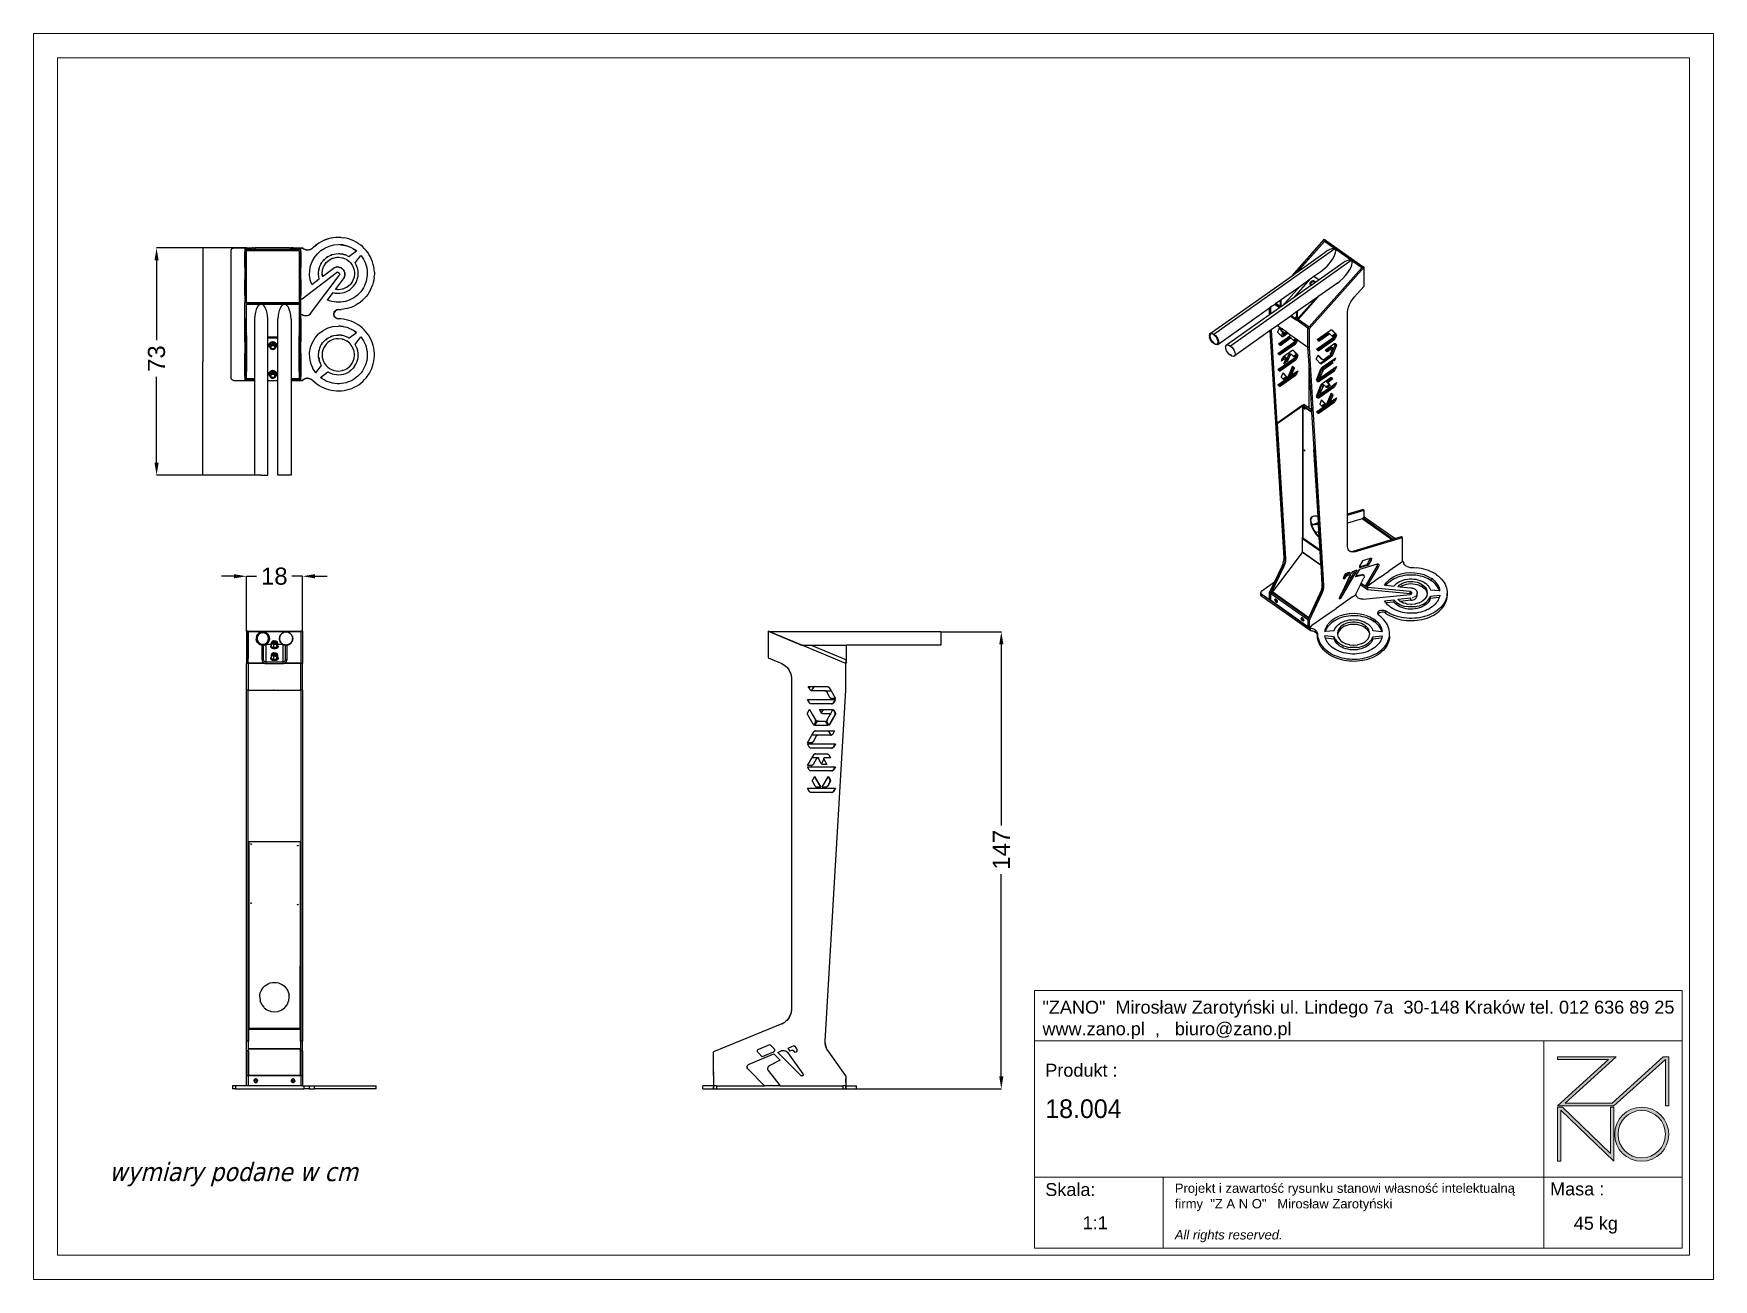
# Model space of a CAD drawing. Header units: millimetres. Extents: x -1533 to 3873, y -634 to 3374.
import ezdxf

# ---------------------------------------------------------------- set-up
doc = ezdxf.new("R2010")
doc.units = ezdxf.units.MM
doc.header["$MEASUREMENT"] = 0
doc.layers.add('DIMS', color=7, linetype='Continuous')
doc.layers.add('tabelka', color=155, linetype='Continuous')
doc.styles.get("Standard").update_dxf_attribs({"font": 'arial.ttf'})
doc.styles.add('Tahoma', font='tahoma.ttf')
doc.dimstyles.new('ISO-25', dxfattribs={"dimtxt": 2.5, "dimasz": 2.5, "dimexe": 1.25, "dimexo": 0.625, "dimtad": 1, "dimtxsty": 'Standard', "dimcen": 2.5, "dimadec": 0, "dimazin": 0, "dimtfac": 1, "dimtmove": 0, "dimatfit": 3, "dimfxl": 1, "dimarcsym": 0})
doc.dimstyles.get("Standard").update_dxf_attribs({"dimtxt": 0.18, "dimasz": 0.18, "dimexe": 0.18, "dimexo": 0.0625, "dimgap": 0.09, "dimtad": 0, "dimtih": 1, "dimtoh": 1, "dimdec": 4, "dimzin": 0, "dimdsep": 46, "dimtxsty": 'Standard', "dimcen": 0.09, "dimadec": 0, "dimazin": 0, "dimtfac": 1, "dimtdec": 4, "dimtofl": 0, "dimtmove": 0, "dimatfit": 3, "dimfxl": 1, "dimtolj": 1, "dimtzin": 0, "dimarcsym": 0})

msp = doc.modelspace()

# ---------------------------------------------------------------- texts
at = {"layer": 'DIMS', "color": 0, "insert": (-1290.60859, -257.67342), "char_height": 60, "attachment_point": 1, "style": 'Tahoma'}
msp.add_mtext_dynamic_manual_height_columns('{\\fTahoma|b0|i1|c238|p34;wymiary podane w cm}', width=2491.0173298, gutter_width=1, heights=[0], dxfattribs=at)
at = {"layer": 'tabelka', "lineweight": 5, "attachment_point": 1}
for s, insert, char_height, width in [('{\\fArial|b0|i0|c238|p34;"ZANO"  Mirosław Zarotyński ul. Lindego 7a  30-148 Kraków tel. 012 636 89 25\\Pwww.zano.pl  ,   biuro@zano.pl}', (1713.65447, 262.69253), 41.5951103, 2040.3804825), ('{\\fArial|b0|i0|c238|p34;Produkt : }', (1722.64448, 59.96571), 41.5951103, 265.2729768), ('{\\fCentury Gothic|b0|i0|c238|p34;18.004}', (1722.64448, -54.64866), 60, 849.3757029), ('{\\fArial|b0|i0|c238|p34;Skala: }', (1722.64448, -323.86718), 41.5951103, 191.6754415), ('{\\fArial|b0|i0|c238|p34;Masa :}', (3347.29257, -322.00613), 41.5951103, 200.4566301), ('{\\fArial|b0|i0|c238|p34;1:1}', (1843.08733, -430.68689), 41.5951103, 42.4817454), ('{\\fArial|b0|i0|c238|p34; 45 kg}', (3407.33406, -432.38532), 41.5951103, 290.5473994)]:
    msp.add_mtext(s, dxfattribs=dict(at, insert=insert, char_height=char_height, width=width))
at = {"layer": 'tabelka', "color": 1, "lineweight": 5, "insert": (2139.51785, -325.31371), "char_height": 30, "width": 1186.1198813, "attachment_point": 1}
msp.add_mtext('{\\fArial|b0|i0|c0|p34;Projekt i zawartość rysunku stanowi własność intelektualną firmy \\fArial|b0|i0|c238|p34; "Z A N O"   Mirosław Zarotyński\\fArial|b0|i1|c238|p34;\\P\\PAll rights reserved.}', dxfattribs=at)

# ---------------------------------------------------------------- blocks, each defined once
blk = doc.blocks.new('*D27')
at = {"layer": 'Defpoints', "color": 0}
for p in [(-668.2, 1628.2), (-848.2, 1451.3), (-668.2, 1450.8)]:
    blk.add_point(p, dxfattribs=at)
at = {"layer": 'DIMS', "color": 0, "lineweight": -2}
for p, q in [((-888.2, 1628.2), (-928.2, 1628.2)), ((-848.2, 1451.8), (-848.2, 1628.7)), ((-848.2, 1628.2), (-815.5, 1628.2)), ((-668.2, 1628.2), (-701.8, 1628.2)), ((-668.2, 1451.3), (-668.2, 1628.7)), ((-628.2, 1628.2), (-588.2, 1628.2))]:
    blk.add_line(p, q, dxfattribs=at)
at = {"layer": 'DIMS', "color": 0}
for points in [[(-888.2, 1621.5), (-888.2, 1634.8), (-848.2, 1628.2)], [(-628.2, 1634.8), (-628.2, 1621.5), (-668.2, 1628.2)]]:
    blk.add_solid(points, dxfattribs=at)
at = {"layer": 'DIMS', "color": 0, "insert": (-758.6, 1628.2), "char_height": 55, "attachment_point": 5}
blk.add_mtext('18', dxfattribs=at)
blk = doc.blocks.new('*D29')
at = {"layer": 'Defpoints', "color": 0}
for p in [(1386, 1449), (1114.4, -20.7), (1581.1, -20.7)]:
    blk.add_point(p, dxfattribs=at)
at = {"layer": 'DIMS', "color": 0, "lineweight": -2}
for p, q in [((1386.5, 1449), (1581.6, 1449)), ((1581.1, 1409), (1581.1, 826.5)), ((1581.1, 19.3), (1581.1, 670.3)), ((1114.9, -20.7), (1581.6, -20.7))]:
    blk.add_line(p, q, dxfattribs=at)
at = {"layer": 'DIMS', "color": 0}
for points in [[(1587.8, 1409), (1574.5, 1409), (1581.1, 1449)], [(1574.5, 19.3), (1587.8, 19.3), (1581.1, -20.7)]]:
    blk.add_solid(points, dxfattribs=at)
at = {"layer": 'DIMS', "color": 0, "insert": (1581.1, 748.4), "char_height": 55, "attachment_point": 5, "rotation": 90}
blk.add_mtext('147', dxfattribs=at)
blk = doc.blocks.new('zano')
at = {"layer": 'Defpoints', "lineweight": 5}
for points in [[(6270.2, 3716.2), (6270.2, 3707.4), (6434.8, 3707.4), (6270.2, 3558.4), (6452.4, 3558.4), (6617.9, 3708.2), (6617.9, 3558.4), (6628.6, 3558.4), (6628.6, 3716.2), (6610.7, 3716.2), (6446.1, 3567.2), (6295.4, 3567.2), (6459.9, 3716.2), (6270.2, 3716.2), (6270.2, 3707.4)], [(6270.2, 3554.4), (6286.2, 3554.4), (6441.7, 3405.6), (6441.7, 3554.4), (6452.4, 3554.4), (6452.4, 3380.5), (6281, 3544.6), (6281, 3380.5), (6270.2, 3380.5)]]:
    blk.add_hatch(color=251, dxfattribs=at).paths.add_polyline_path(points)
h = blk.add_hatch(color=251, dxfattribs=at)
h.paths.add_polyline_path([(6454.7, 3467.4, 1), (6628.6, 3467.4, 1)])
h.paths.add_polyline_path([(6617.9, 3467.4, -1), (6465.4, 3467.4, -1)], flags=16)
at = {"layer": 'Defpoints', "color": 251, "lineweight": 5}
blk.add_lwpolyline([(6434.8, 3707.4), (6270.2, 3558.4), (6452.4, 3558.4), (6617.9, 3708.2), (6617.9, 3558.4), (6628.6, 3558.4), (6628.6, 3716.2), (6610.7, 3716.2), (6446.1, 3567.2), (6295.4, 3567.2), (6459.9, 3716.2), (6270.2, 3716.2), (6270.2, 3707.4), (6432.1, 3707.4)], dxfattribs=at)
for points in [[(6270.2, 3716.2), (6270.2, 3707.4), (6434.8, 3707.4), (6270.2, 3558.4), (6452.4, 3558.4), (6617.9, 3708.2), (6617.9, 3558.4), (6628.6, 3558.4), (6628.6, 3716.2), (6610.7, 3716.2), (6446.1, 3567.2), (6295.4, 3567.2), (6459.9, 3716.2), (6270.2, 3716.2), (6270.2, 3707.4)], [(6270.2, 3554.4), (6286.2, 3554.4), (6441.7, 3405.6), (6441.7, 3554.4), (6452.4, 3554.4), (6452.4, 3380.5), (6281, 3544.6), (6281, 3380.5), (6270.2, 3380.5)]]:
    blk.add_lwpolyline(points, close=True, dxfattribs=at)
for radius in [87, 76.3]:
    blk.add_circle((6541.7, 3467.4), radius, dxfattribs=at)
blk = doc.blocks.new('*D34')
at = {"layer": 'Defpoints', "color": 0}
for p in [(-888.5, 2684.3), (-1137.6, 1953.2), (-821.7, 1953.2)]:
    blk.add_point(p, dxfattribs=at)
at = {"layer": 'DIMS', "color": 0, "lineweight": -2}
for p, q in [((-889, 2684.3), (-1138.1, 2684.3)), ((-1137.6, 2644.3), (-1137.6, 2387.5)), ((-1137.6, 1993.2), (-1137.6, 2269.2)), ((-822.2, 1953.2), (-1138.1, 1953.2))]:
    blk.add_line(p, q, dxfattribs=at)
at = {"layer": 'DIMS', "color": 0}
for points in [[(-1130.9, 2644.3), (-1144.2, 2644.3), (-1137.6, 2684.3)], [(-1144.2, 1993.2), (-1130.9, 1993.2), (-1137.6, 1953.2)]]:
    blk.add_solid(points, dxfattribs=at)
at = {"layer": 'DIMS', "color": 0, "insert": (-1137.6, 2328.4), "char_height": 55, "attachment_point": 5, "rotation": 90}
blk.add_mtext('73', dxfattribs=at)
blk = doc.blocks.new('*D37')
at = {"layer": 'Defpoints', "color": 0}
for p in [(-988.6, 2684.3), (-848.5, 2684.3), (-822.2, 1953.2)]:
    blk.add_point(p, dxfattribs=at)
at = {"layer": 'DIMS', "color": 0, "lineweight": -2}
for p, q in [((-848.5, 2684.3), (-988.8, 2684.3)), ((-988.6, 2684.1), (-988.6, 2318.9)), ((-988.6, 1953.4), (-988.6, 2318.6)), ((-822.2, 1953.2), (-988.8, 1953.2))]:
    blk.add_line(p, q, dxfattribs=at)
at = {"layer": 'DIMS', "color": 0}
for points in [[(-988.6, 2684.1), (-988.7, 2684.1), (-988.6, 2684.3)], [(-988.7, 1953.4), (-988.6, 1953.4), (-988.6, 1953.2)]]:
    blk.add_solid(points, dxfattribs=at)
at = {"layer": 'DIMS', "color": 0, "insert": (-988.6, 2318.8), "char_height": 0.18, "attachment_point": 5}
blk.add_mtext('\\A1;731.0991', dxfattribs=at)

# ---------------------------------------------------------------- dimensions: what is measured, and where the dimension line sits
at = {"layer": 'DIMS'}
for base, p1, p2, text, picture, middle in [((-1137.56482, 1953.20743), (-888.47482, 2684.30652), (-821.67482, 1953.20743), '73', '*D34', (-1137.56482, 2328.36428)), ((1581.146, -20.707), (1385.98708, 1449.0127), (1114.37155, -20.707), '147', '*D29', (1581.146, 748.38677))]:
    dim = msp.add_linear_dim(base=base, p1=p1, p2=p2, angle=270, text=text, dimstyle='ISO-25', override={"dimtxt": 55, "dimasz": 40, "dimexe": 0.5, "dimexo": 0.5, "dimgap": 20, "dimtad": 0, "dimtih": 1, "dimtoh": 1, "dimdec": 0, "dimzin": 0, "dimadec": 2, "dimtfac": 2, "dimtdec": 1, "dimtzin": 0}, dxfattribs=at)
    dim.commit()
    dim.dimension.update_dxf_attribs({"geometry": picture, "text_midpoint": middle, "dimtype": 160, "text_rotation": 90})
dim = msp.add_linear_dim(base=(-988.62723, 2684.30652), p1=(-822.17482, 1953.20743), p2=(-848.47482, 2684.30652), angle=90, dimstyle='Standard', dxfattribs=at)
dim.commit()
dim.dimension.update_dxf_attribs({"geometry": '*D37', "text_midpoint": (-988.62723, 2318.75698)})
dim = msp.add_linear_dim(base=(-668.22482, 1628.16625), p1=(-848.22482, 1451.293), p2=(-668.22482, 1450.793), text='18', dimstyle='ISO-25', override={"dimtxt": 55, "dimasz": 40, "dimexe": 0.5, "dimexo": 0.5, "dimgap": 20, "dimtad": 0, "dimtih": 1, "dimtoh": 1, "dimdec": 0, "dimzin": 0, "dimadec": 2, "dimtfac": 2, "dimtdec": 1, "dimtzin": 0}, dxfattribs=at)
dim.commit()
dim.dimension.update_dxf_attribs({"geometry": '*D27', "text_midpoint": (-758.64642, 1628.16625), "dimtype": 160})

# ---------------------------------------------------------------- linework, layer by layer
for p, q in [((-607.98383, 2704.16305), (-615.09727, 2699.95092)), ((-600.58846, 2707.85782), (-607.98383, 2704.16305)), ((-607.07407, 2704.65359), (-607.98383, 2704.16305)), ((-607.07407, 2704.65359), (-600.58846, 2707.85782)), ((-592.94872, 2711.01652), (-600.58846, 2707.85782)), ((-596.79674, 2709.50526), (-600.58846, 2707.85782)), ((-596.79674, 2709.50526), (-592.94872, 2711.01652)), ((-585.10341, 2713.62308), (-592.94872, 2711.01652)), ((-592.94872, 2711.01652), (-586.09396, 2713.32793)), ((-586.09396, 2713.32793), (-585.10341, 2713.62308)), ((-577.09238, 2715.66425), (-585.10341, 2713.62308)), ((-568.95632, 2717.12969), (-577.09238, 2715.66425)), ((-575.06849, 2716.08494), (-577.09238, 2715.66425)), ((-568.95632, 2717.12969), (-575.06849, 2716.08494)), ((-560.73655, 2718.01194), (-568.95632, 2717.12969)), ((-552.47482, 2718.30652), (-560.73655, 2718.01194)), ((-544.00737, 2717.99708), (-552.47482, 2718.30652)), ((-544.00737, 2717.99708), (-535.58509, 2717.07035)), ((-527.25292, 2715.53133), (-535.58509, 2717.07035)), ((-519.05533, 2713.38819), (-527.25292, 2715.53133)), ((-511.03604, 2710.6524), (-519.05533, 2713.38819)), ((-503.23785, 2707.33852), (-511.03604, 2710.6524)), ((-495.70236, 2703.46426), (-503.23785, 2707.33852)), ((-488.46977, 2699.05027), (-495.70236, 2703.46426)), ((2516.91206, 2595.10193), (2621.24078, 2712.08784)), ((2621.24078, 2705.62337), (2532.50813, 2606.12566)), ((2533.28797, 2606.67687), (2621.1647, 2705.21483)), ((2621.24078, 2705.16103), (2621.1647, 2705.21483)), ((2624.77632, 2709.58784), (2621.24078, 2712.08784)), ((2621.24078, 2705.62337), (2624.77632, 2709.58784)), ((2621.24078, 2705.16103), (2621.24078, 2705.62337)), ((2741.44894, 2620.62337), (2621.24078, 2705.62337)), ((2741.0193, 2620.46483), (2621.24078, 2705.16103)), ((2624.77632, 2709.58784), (2744.98447, 2624.58784)), ((-898.13409, 2676.89472), (-898.47482, 2674.30652)), ((-898.47482, 2674.30652), (-898.47482, 2268.30306)), ((-897.13507, 2679.30652), (-898.13409, 2676.89472)), ((-897.71362, 2678.13335), (-898.13409, 2676.89472)), ((-897.13507, 2679.30652), (-897.71362, 2678.13335)), ((-895.5459, 2681.3776), (-897.13507, 2679.30652)), ((-893.47482, 2682.96677), (-895.5459, 2681.3776)), ((-891.06302, 2683.96578), (-893.47482, 2682.96677)), ((-893.47482, 2682.96677), (-892.30167, 2683.54532)), ((-892.30167, 2683.54532), (-891.06302, 2683.96578)), ((-888.47482, 2684.30652), (-891.06302, 2683.96578)), ((-888.47482, 2684.30652), (-853.47482, 2684.30652)), ((-853.62482, 2621.80652), (-853.62482, 2671.80652)), ((-853.62482, 2671.80652), (-853.47482, 2671.80652)), ((-853.47482, 2684.30652), (-853.47482, 2671.80652)), ((-853.47482, 2684.30652), (-848.47482, 2684.30652)), ((-853.47482, 2671.80652), (-853.47482, 2621.80652)), ((-848.47482, 2679.30652), (-848.47482, 2684.30652)), ((-848.47482, 2684.30652), (-829.16629, 2684.30652)), ((-848.47482, 2678.87644), (-848.47482, 2679.30652)), ((-848.47482, 2679.30652), (-826.47482, 2679.30652)), ((-829.02483, 2678.87644), (-848.47482, 2678.87644)), ((-848.47482, 2675.54295), (-848.47482, 2678.87644)), ((-848.47482, 2508.80652), (-848.47482, 2675.54295)), ((-678.47482, 2675.54295), (-848.47482, 2675.54295)), ((-829.16629, 2684.30652), (-829.14482, 2684.52652)), ((-825.47541, 2684.30652), (-829.16629, 2684.30652)), ((-825.47541, 2684.52652), (-829.14482, 2684.52652)), ((-829.02483, 2678.87644), (-828.97482, 2678.82645)), ((-829.02483, 2678.87644), (-826.47482, 2678.87644)), ((-828.69687, 2678.54848), (-828.97482, 2678.82645)), ((-828.97482, 2678.82645), (-827.22482, 2678.82645)), ((-827.22482, 2678.55467), (-827.22482, 2678.82645)), ((-827.22482, 2678.82645), (-826.47482, 2678.82645)), ((-826.47482, 2678.87644), (-826.47482, 2679.30652)), ((-820.47482, 2679.30652), (-826.47482, 2679.30652)), ((-826.47482, 2678.82645), (-826.47482, 2678.87644)), ((-826.47482, 2678.87644), (-820.47482, 2678.87644)), ((-826.47482, 2678.55782), (-826.47482, 2678.82645)), ((-820.47482, 2678.82645), (-826.47482, 2678.82645)), ((-825.47541, 2684.30652), (-825.47541, 2684.52652)), ((-825.47541, 2684.52652), (-821.47423, 2684.52652)), ((-825.47541, 2684.30652), (-821.47423, 2684.30652)), ((-821.47423, 2684.30652), (-821.47423, 2684.52652)), ((-821.47423, 2684.52652), (-817.80482, 2684.52652)), ((-817.78336, 2684.30652), (-821.47423, 2684.30652)), ((-820.47482, 2679.30652), (-820.47482, 2678.87644)), ((-820.47482, 2679.30652), (-706.47446, 2679.30652)), ((-820.47482, 2678.87644), (-820.47482, 2678.82645)), ((-820.47482, 2678.87644), (-817.92482, 2678.87644)), ((-820.47482, 2678.82645), (-820.47482, 2678.58302)), ((-820.47482, 2678.82645), (-819.72482, 2678.82645)), ((-819.72482, 2678.82645), (-819.72482, 2678.58617)), ((-819.72482, 2678.82645), (-817.97482, 2678.82645)), ((-817.97482, 2678.82645), (-818.20872, 2678.59254)), ((-817.97482, 2678.82645), (-817.92482, 2678.87644)), ((-709.02482, 2678.87644), (-817.92482, 2678.87644)), ((-817.80482, 2684.52652), (-817.78336, 2684.30652)), ((-709.1663, 2684.30652), (-817.78336, 2684.30652)), ((-709.14414, 2684.52652), (-709.1663, 2684.30652)), ((-709.1663, 2684.30652), (-705.49251, 2684.30652)), ((-709.14414, 2684.52652), (-705.49251, 2684.52652)), ((-709.02482, 2678.87644), (-708.97482, 2678.82645)), ((-706.47446, 2678.87644), (-709.02482, 2678.87644)), ((-708.74092, 2678.59254), (-708.97482, 2678.82645)), ((-708.97482, 2678.82645), (-707.22482, 2678.82645)), ((-707.22482, 2678.58617), (-707.22482, 2678.82645)), ((-707.22482, 2678.82645), (-706.47446, 2678.82645)), ((-706.47446, 2679.30652), (-706.47446, 2678.87644)), ((-700.47519, 2679.30652), (-706.47446, 2679.30652)), ((-706.47446, 2678.87644), (-706.47446, 2678.82645)), ((-706.47446, 2678.87644), (-700.47519, 2678.87644)), ((-706.47446, 2678.82645), (-706.47446, 2678.58302)), ((-700.47519, 2678.82645), (-706.47446, 2678.82645)), ((-705.49251, 2684.52652), (-705.45665, 2684.52652)), ((-705.49251, 2684.30652), (-705.49251, 2684.52652)), ((-705.45665, 2684.30652), (-705.49251, 2684.30652)), ((-705.45665, 2684.30652), (-705.45665, 2684.52652)), ((-705.45665, 2684.52652), (-703.51068, 2684.52652)), ((-703.51068, 2684.30652), (-705.45665, 2684.30652)), ((-703.51068, 2684.30652), (-703.51068, 2684.52652)), ((-703.51068, 2684.52652), (-703.43896, 2684.52652)), ((-703.43896, 2684.30652), (-703.51068, 2684.30652)), ((-703.43896, 2684.52652), (-703.43896, 2684.30652)), ((-703.43896, 2684.52652), (-701.49299, 2684.52652)), ((-701.49299, 2684.30652), (-703.43896, 2684.30652)), ((-701.45714, 2684.52652), (-701.49299, 2684.52652)), ((-701.49299, 2684.30652), (-701.49299, 2684.52652)), ((-701.45714, 2684.30652), (-701.49299, 2684.30652)), ((-701.45714, 2684.30652), (-701.45714, 2684.52652)), ((-701.45714, 2684.52652), (-697.80551, 2684.52652)), ((-697.78335, 2684.30652), (-701.45714, 2684.30652)), ((-700.47519, 2678.87644), (-700.47519, 2679.30652)), ((-678.47482, 2679.30652), (-700.47519, 2679.30652)), ((-700.47519, 2678.82645), (-700.47519, 2678.87644)), ((-700.47519, 2678.87644), (-697.92482, 2678.87644)), ((-700.47519, 2678.55782), (-700.47519, 2678.82645)), ((-700.47519, 2678.82645), (-699.72482, 2678.82645)), ((-699.72482, 2678.82645), (-699.72482, 2678.55467)), ((-699.72482, 2678.82645), (-697.97482, 2678.82645)), ((-697.97482, 2678.82645), (-698.25279, 2678.54848)), ((-697.97482, 2678.82645), (-697.92482, 2678.87644)), ((-678.47482, 2678.87644), (-697.92482, 2678.87644)), ((-697.78335, 2684.30652), (-697.80551, 2684.52652)), ((-697.78335, 2684.30652), (-678.47482, 2684.30652)), ((-678.47482, 2684.30652), (-678.47482, 2679.30652)), ((-678.47482, 2684.30652), (-673.47482, 2684.30652)), ((-678.47482, 2679.30652), (-678.47482, 2678.87644)), ((-678.47482, 2675.54295), (-678.47482, 2678.87644)), ((-678.47482, 2675.54295), (-678.47482, 2508.80652)), ((-673.47482, 2684.30652), (-668.51141, 2684.30652)), ((-673.47482, 2671.80652), (-673.47482, 2684.30652)), ((-673.47482, 2671.80652), (-673.32482, 2671.80652)), ((-673.47482, 2621.80652), (-673.47482, 2671.80652)), ((-673.32482, 2671.80652), (-673.32482, 2621.80652)), ((-665.89459, 2682.07758), (-668.51141, 2684.30652)), ((-668.51141, 2684.30652), (-665.23742, 2681.66222)), ((-665.23742, 2681.66222), (-665.89459, 2682.07758)), ((-664.55417, 2681.23038), (-665.23742, 2681.66222)), ((-664.55417, 2681.23038), (-656.36031, 2677.85791)), ((-662.98888, 2680.24105), (-664.55417, 2681.23038)), ((-659.8527, 2678.83379), (-662.98888, 2680.24105)), ((-656.54905, 2677.88413), (-659.8527, 2678.83379)), ((-656.36031, 2677.85791), (-656.54905, 2677.88413)), ((-655.64004, 2677.75784), (-656.36031, 2677.85791)), ((-655.64004, 2677.75784), (-652.11901, 2677.41503)), ((-653.14431, 2677.41111), (-655.64004, 2677.75784)), ((-652.11901, 2677.41503), (-653.14431, 2677.41111)), ((-650.87471, 2677.41979), (-652.11901, 2677.41503)), ((-647.42685, 2677.75882), (-650.87471, 2677.41979)), ((-649.70689, 2677.42426), (-650.87471, 2677.41979)), ((-647.42685, 2677.75882), (-649.70689, 2677.42426)), ((-646.59888, 2677.88031), (-647.42685, 2677.75882)), ((-646.59888, 2677.88031), (-642.56484, 2679.10188)), ((-646.30588, 2677.9233), (-646.59888, 2677.88031)), ((-646.30588, 2677.9233), (-643.00958, 2678.89821)), ((-642.56484, 2679.10188), (-643.00958, 2678.89821)), ((-641.61125, 2679.53855), (-642.56484, 2679.10188)), ((-638.69104, 2681.0964), (-641.61125, 2679.53855)), ((-641.61125, 2679.53855), (-639.88426, 2680.3294)), ((-639.88426, 2680.3294), (-638.69104, 2681.0964)), ((-637.67622, 2681.74873), (-638.69104, 2681.0964)), ((-634.39298, 2684.437), (-637.67622, 2681.74873)), ((-637.67622, 2681.74873), (-636.99268, 2682.18812)), ((-636.99268, 2682.18812), (-634.39298, 2684.437)), ((-636.92119, 2640.69095), (-629.54583, 2653.92256)), ((-628.33547, 2690.0628), (-634.39298, 2684.437)), ((-629.54583, 2653.92256), (-620.11856, 2665.77997)), ((-628.33547, 2690.0628), (-621.89265, 2695.24287)), ((-628.33547, 2690.0628), (-625.96285, 2692.05903)), ((-621.89265, 2695.24287), (-625.96285, 2692.05903)), ((-615.09727, 2699.95092), (-621.89265, 2695.24287)), ((-616.82732, 2698.81951), (-621.89265, 2695.24287)), ((-620.11856, 2665.77997), (-608.88993, 2675.94804)), ((-615.09727, 2699.95092), (-616.82732, 2698.81951)), ((-608.88993, 2675.94804), (-596.15838, 2684.15652)), ((-596.38062, 2648.65118), (-591.11202, 2653.12691)), ((-596.38062, 2648.65118), (-592.97449, 2651.65551)), ((-596.15838, 2684.15652), (-582.26003, 2690.18727)), ((-591.11202, 2653.12691), (-592.97449, 2651.65551)), ((-591.11202, 2653.12691), (-585.39036, 2657.00674)), ((-587.94243, 2655.38755), (-591.11202, 2653.12691)), ((-587.94243, 2655.38755), (-585.39036, 2657.00674)), ((-585.39036, 2657.00674), (-579.28273, 2660.24512)), ((-582.26003, 2690.18727), (-567.59168, 2693.87477)), ((-580.63393, 2646.15911), (-572.66942, 2650.41624)), ((-579.28447, 2647.09585), (-573.0199, 2650.2934)), ((-576.90533, 2661.28699), (-579.28273, 2660.24512)), ((-579.28273, 2660.24512), (-577.60026, 2660.91555)), ((-577.60026, 2660.91555), (-575.77983, 2661.64094)), ((-577.60026, 2660.91555), (-576.90533, 2661.28699)), ((-572.86075, 2662.80413), (-576.90533, 2661.28699)), ((-576.90533, 2661.28699), (-575.77983, 2661.64094)), ((-575.77983, 2661.64094), (-572.86075, 2662.80413)), ((-573.0199, 2650.2934), (-572.66942, 2650.41624)), ((-572.86075, 2662.80413), (-566.19971, 2664.65372)), ((-572.66942, 2650.41624), (-572.18558, 2650.58582)), ((-552.47482, 2654.50652), (-572.18558, 2650.58582)), ((-572.18558, 2650.58582), (-566.38233, 2652.61976)), ((-567.59168, 2693.87477), (-567.56614, 2693.88028)), ((-567.56614, 2693.88028), (-552.47482, 2695.13653)), ((-566.38233, 2652.61976), (-559.49228, 2654.03268)), ((-566.19971, 2664.65372), (-559.37774, 2665.77222)), ((-559.49228, 2654.03268), (-552.47482, 2654.50652)), ((-559.37774, 2665.77222), (-552.47482, 2666.14652)), ((-545.52897, 2694.8763), (-552.47482, 2695.13653)), ((-537.37914, 2693.86162), (-552.47482, 2695.13653)), ((-552.47482, 2666.14652), (-549.52615, 2666.07839)), ((-546.58377, 2665.87414), (-552.47482, 2666.14652)), ((-552.47482, 2654.50652), (-539.84463, 2652.84373)), ((-549.52615, 2666.07839), (-546.58377, 2665.87414)), ((-546.58377, 2665.87414), (-543.65397, 2665.53419)), ((-545.52897, 2694.8763), (-538.62205, 2694.0971)), ((-543.65397, 2665.53419), (-540.74299, 2665.05929)), ((-540.74299, 2665.05929), (-537.85705, 2664.45044)), ((-535.00232, 2663.70894), (-540.74299, 2665.05929)), ((-539.84463, 2652.84373), (-538.58012, 2652.56865)), ((-538.62205, 2694.0971), (-537.37914, 2693.86162)), ((-538.58012, 2652.56865), (-527.39652, 2647.93625)), ((-537.85705, 2664.45044), (-535.00232, 2663.70894)), ((-537.37914, 2693.86162), (-536.18419, 2693.63524)), ((-536.18419, 2693.63524), (-522.52688, 2690.10769)), ((-536.18419, 2693.63524), (-531.7928, 2692.80327)), ((-535.00232, 2663.70894), (-532.18488, 2662.83638)), ((-529.41075, 2661.83462), (-535.00232, 2663.70894)), ((-532.18488, 2662.83638), (-529.41075, 2661.83462)), ((-531.7928, 2692.80327), (-525.0795, 2691.0021)), ((-529.41075, 2661.83462), (-526.68585, 2660.7058)), ((-526.68585, 2660.7058), (-524.016, 2659.45231)), ((-525.0795, 2691.0021), (-522.52688, 2690.10769)), ((-524.016, 2659.45231), (-521.4069, 2658.07686)), ((-522.52688, 2690.10769), (-520.34271, 2689.34239)), ((-521.4069, 2658.07686), (-518.86411, 2656.58236)), ((-520.34271, 2689.34239), (-516.24421, 2687.70944)), ((-520.34271, 2689.34239), (-518.5198, 2688.70367)), ((-518.86411, 2656.58236), (-494.53517, 2674.83518)), ((-518.5198, 2688.70367), (-516.24421, 2687.70944)), ((-516.24421, 2687.70944), (-513.45406, 2686.4904)), ((-513.45406, 2686.4904), (-509.38547, 2684.45735)), ((-513.45406, 2686.4904), (-512.15045, 2685.92084)), ((-512.15045, 2685.92084), (-509.38547, 2684.45735)), ((-509.38547, 2684.45735), (-506.83467, 2683.10722)), ((-506.83467, 2683.10722), (-502.57557, 2680.50966)), ((-506.83467, 2683.10722), (-506.00718, 2682.66924)), ((-506.00718, 2682.66924), (-502.57557, 2680.50966)), ((-502.57557, 2680.50966), (-500.51689, 2679.2141)), ((-494.53517, 2674.83518), (-500.51689, 2679.2141)), ((-500.51689, 2679.2141), (-500.12443, 2678.96711)), ((-500.12443, 2678.96711), (-494.53517, 2674.83518)), ((-498.21467, 2635.94254), (-479.95963, 2660.26302)), ((-488.46977, 2699.05027), (-481.57867, 2694.12012)), ((-475.06584, 2688.70009), (-481.57867, 2694.12012)), ((-479.95963, 2660.26302), (-475.56577, 2654.29121)), ((-475.56577, 2654.29121), (-471.66251, 2647.9878)), ((-468.96602, 2682.81913), (-475.06584, 2688.70009)), ((-463.31175, 2676.5086), (-468.96602, 2682.81913)), ((-458.13322, 2669.80216), (-463.31175, 2676.5086)), ((-453.45802, 2662.7356), (-458.13322, 2669.80216)), ((-449.31113, 2655.34664), (-453.45802, 2662.7356)), ((-445.71467, 2647.67467), (-449.31113, 2655.34664)), ((2654.40473, 2681.42588), (2265.496, 2406.42588)), ((2533.28797, 2606.67687), (2623.39072, 2670.36393)), ((2631.57744, 2676.05475), (2623.39072, 2670.36393)), ((2638.64205, 2679.88792), (2631.57744, 2676.05475)), ((2644.39226, 2682.027), (2638.64205, 2679.88792)), ((2642.40005, 2641.56877), (2647.76118, 2649.43881)), ((2648.83714, 2682.77417), (2644.39226, 2682.027)), ((2647.76118, 2649.43881), (2652.00326, 2656.8738)), ((2652.11129, 2682.46945), (2648.83714, 2682.77417)), ((2652.00326, 2656.8738), (2654.99833, 2663.53516)), ((2654.40473, 2681.42588), (2652.11129, 2682.46945)), ((2656.00137, 2679.77254), (2654.40473, 2681.42588)), ((2654.99833, 2663.53516), (2656.75216, 2669.19991)), ((2657.05967, 2677.26594), (2656.00137, 2679.77254)), ((2656.75216, 2669.19991), (2657.37887, 2673.77216)), ((2657.37887, 2673.77216), (2657.05967, 2677.26594)), ((-853.47482, 2621.80652), (-853.62482, 2621.80652)), ((-853.47482, 2621.80652), (-853.47482, 2582.79449)), ((-673.32482, 2621.80652), (-673.47482, 2621.80652)), ((-673.47482, 2582.79449), (-673.47482, 2621.80652)), ((-668.51099, 2520.29449), (-559.3374, 2604.56982)), ((-645.07724, 2596.39332), (-644.79187, 2611.53893)), ((-642.89894, 2581.40247), (-645.07724, 2596.39332)), ((-644.79187, 2611.53893), (-642.04863, 2626.43679)), ((-642.09378, 2473.00324), (-550.18698, 2595.54565)), ((-642.04863, 2626.43679), (-636.92119, 2640.69095)), ((-616.31482, 2602.30652), (-616.22165, 2605.75432)), ((-616.31482, 2602.30652), (-616.22131, 2603.25597)), ((-616.22071, 2598.84127), (-616.31482, 2602.30652)), ((-616.31482, 2602.30652), (-616.22099, 2600.92362)), ((-616.22165, 2605.75432), (-615.47509, 2612.62696)), ((-616.22131, 2603.25597), (-616.22165, 2605.75432)), ((-616.22099, 2600.92362), (-616.22131, 2603.25597)), ((-616.22071, 2598.84127), (-616.22099, 2600.92362)), ((-615.47227, 2591.96885), (-616.22071, 2598.84127)), ((-615.72971, 2593.68305), (-616.22071, 2598.84127)), ((-615.47509, 2612.62696), (-613.98979, 2619.37856)), ((-615.08815, 2614.76108), (-615.47509, 2612.62696)), ((-613.98979, 2619.37856), (-615.08815, 2614.76108)), ((-613.98979, 2619.37856), (-611.78315, 2625.92998)), ((-611.78315, 2625.92998), (-611.45529, 2626.73704)), ((-611.78315, 2625.92998), (-611.54186, 2626.45166)), ((-611.54186, 2626.45166), (-611.11797, 2627.36812)), ((-611.54186, 2626.45166), (-611.45529, 2626.73704)), ((-611.45529, 2626.73704), (-608.88105, 2632.2044)), ((-611.45529, 2626.73704), (-611.11797, 2627.36812)), ((-611.11797, 2627.36812), (-608.88105, 2632.2044)), ((-608.88105, 2632.2044), (-605.75763, 2637.39661)), ((-605.75763, 2637.39661), (-605.55584, 2637.77413)), ((-605.42184, 2637.95481), (-605.55584, 2637.77413)), ((-605.42184, 2637.95481), (-605.31753, 2638.12821)), ((-605.31753, 2638.12821), (-604.31413, 2639.44838)), ((-604.61641, 2599.83782), (-604.58626, 2601.33684)), ((-603.81122, 2592.85062), (-604.61641, 2599.83782)), ((-604.58626, 2601.33684), (-604.53903, 2603.68526)), ((-604.58626, 2601.33684), (-603.81122, 2592.85062)), ((-604.53903, 2603.68526), (-603.79941, 2611.19472)), ((-604.53903, 2603.68526), (-604.47498, 2606.86983)), ((-604.47498, 2606.86983), (-603.79941, 2611.19472)), ((-604.31413, 2639.44838), (-601.44102, 2643.22853)), ((-601.82381, 2642.80619), (-604.31413, 2639.44838)), ((-603.81122, 2592.85062), (-569.65789, 2618.47422)), ((-603.79941, 2611.19472), (-603.51767, 2612.99838)), ((-603.51767, 2612.99838), (-600.90712, 2621.60421)), ((-603.51767, 2612.99838), (-603.38949, 2613.81899)), ((-603.38949, 2613.81899), (-601.37964, 2620.55915)), ((-601.44102, 2643.22853), (-601.82381, 2642.80619)), ((-601.44102, 2643.22853), (-601.13437, 2643.63199)), ((-601.37964, 2620.55915), (-600.90712, 2621.60421)), ((-601.13437, 2643.63199), (-597.61652, 2647.44822)), ((-601.13437, 2643.63199), (-599.76315, 2645.07978)), ((-600.90712, 2621.60421), (-600.04626, 2623.50816)), ((-600.04626, 2623.50816), (-596.53616, 2630.07508)), ((-600.04626, 2623.50816), (-598.48194, 2626.96793)), ((-599.76315, 2645.07978), (-596.93452, 2648.06635)), ((-597.61652, 2647.44822), (-599.76315, 2645.07978)), ((-598.48194, 2626.96793), (-596.53616, 2630.07508)), ((-597.61652, 2647.44822), (-596.38062, 2648.65118)), ((-596.93452, 2648.06635), (-597.61652, 2647.44822)), ((-596.93452, 2648.06635), (-596.38062, 2648.65118)), ((-596.53616, 2630.07508), (-595.40059, 2631.88845)), ((-596.27365, 2648.66533), (-596.2976, 2648.64362)), ((-595.40059, 2631.88845), (-589.69348, 2638.84259)), ((-595.40059, 2631.88845), (-594.74898, 2632.92899)), ((-594.74898, 2632.92899), (-590.24854, 2638.33411)), ((-590.24854, 2638.33411), (-589.69348, 2638.84259)), ((-589.69348, 2638.84259), (-588.41052, 2640.0179)), ((-588.41052, 2640.0179), (-582.53755, 2644.83771)), ((-588.41052, 2640.0179), (-585.06231, 2643.08514)), ((-585.06231, 2643.08514), (-582.53755, 2644.83771)), ((-582.53755, 2644.83771), (-580.63393, 2646.15911)), ((-580.63393, 2646.15911), (-579.28447, 2647.09585)), ((-569.65789, 2618.47422), (-567.53739, 2619.8941)), ((-567.53739, 2619.8941), (-566.85609, 2620.25117)), ((-566.85609, 2620.25117), (-566.08739, 2620.65405)), ((-566.50717, 2620.47246), (-566.85609, 2620.25117)), ((-566.50717, 2620.47246), (-566.08739, 2620.65405)), ((-565.27705, 2621.07876), (-566.08739, 2620.65405)), ((-565.27705, 2621.07876), (-563.34653, 2621.8397)), ((-563.34653, 2621.8397), (-563.08287, 2621.95376)), ((-563.08287, 2621.95376), (-563.00974, 2621.97245)), ((-562.90286, 2622.01458), (-563.00974, 2621.97245)), ((-562.90286, 2622.01458), (-560.44212, 2622.69082)), ((-560.44212, 2622.69082), (-559.77826, 2622.79858)), ((-559.77826, 2622.79858), (-558.98261, 2622.92773)), ((-559.77826, 2622.79858), (-559.41926, 2622.89036)), ((-558.98261, 2622.92773), (-559.41926, 2622.89036)), ((-559.3374, 2604.56982), (-558.12676, 2605.30845)), ((-558.98261, 2622.92773), (-557.92312, 2623.09971)), ((-556.7845, 2605.76626), (-558.12676, 2605.30845)), ((-557.92312, 2623.09971), (-555.37482, 2623.23652)), ((-555.37482, 2605.92133), (-556.7845, 2605.76626)), ((-551.62554, 2622.93935), (-555.37482, 2623.23652)), ((-555.37482, 2605.92133), (-552.96712, 2605.4424)), ((-553.03557, 2605.4847), (-555.37482, 2605.92133)), ((-552.96712, 2605.4424), (-553.03557, 2605.4847)), ((-552.96712, 2605.4424), (-552.27531, 2605.01484)), ((-552.27531, 2605.01484), (-550.91414, 2604.10534)), ((-551.01131, 2604.23365), (-552.27531, 2605.01484)), ((-551.12257, 2622.81771), (-551.62554, 2622.93935)), ((-551.12257, 2622.81771), (-551.0506, 2622.83635)), ((-551.0506, 2622.83635), (-551.00726, 2622.83234)), ((-550.91414, 2604.10534), (-551.01131, 2604.23365)), ((-551.00726, 2622.83234), (-550.86729, 2622.79257)), ((-550.91414, 2604.10534), (-550.32742, 2603.33062)), ((-550.86729, 2622.79257), (-550.73167, 2622.77921)), ((-550.73167, 2622.77921), (-547.96989, 2622.05526)), ((-550.73167, 2622.77921), (-550.00193, 2622.54669)), ((-550.32742, 2603.33062), (-549.50808, 2602.10439)), ((-549.57464, 2602.33662), (-550.32742, 2603.33062)), ((-549.19601, 2597.55096), (-550.18698, 2595.54565)), ((-550.00193, 2622.54669), (-549.82057, 2622.50283)), ((-549.57464, 2602.33662), (-549.50808, 2602.10439)), ((-549.50808, 2602.10439), (-549.22246, 2601.10783)), ((-549.22246, 2601.10783), (-548.94798, 2599.72789)), ((-549.22246, 2601.10783), (-548.91902, 2600.04906)), ((-549.07957, 2598.26846), (-549.19601, 2597.55096)), ((-549.13272, 2597.67902), (-549.19601, 2597.55096)), ((-549.07957, 2598.26846), (-549.13272, 2597.67902)), ((-548.94798, 2599.72789), (-549.07957, 2598.26846)), ((-548.91902, 2600.04906), (-548.94798, 2599.72789)), ((-547.96989, 2622.05526), (-546.97133, 2621.68561)), ((-547.32547, 2621.78623), (-546.97133, 2621.68561)), ((-546.97133, 2621.68561), (-546.78804, 2621.63353)), ((-546.52699, 2621.50374), (-546.78804, 2621.63353)), ((-546.52699, 2621.50374), (-546.26696, 2621.42486)), ((-546.52699, 2621.50374), (-545.88898, 2621.18653)), ((-544.49916, 2620.60631), (-546.26696, 2621.42486)), ((-546.26696, 2621.42486), (-545.57886, 2621.05706)), ((-543.58349, 2620.04027), (-544.49916, 2620.60631)), ((-542.98865, 2619.67256), (-543.58349, 2620.04027)), ((-543.58349, 2620.04027), (-542.86047, 2619.6808)), ((-542.98865, 2619.67256), (-542.6271, 2619.50488)), ((-542.86047, 2619.6808), (-542.6271, 2619.50488)), ((-542.6271, 2619.50488), (-542.51053, 2619.417)), ((-542.51053, 2619.417), (-542.21571, 2619.19476)), ((-542.51053, 2619.417), (-542.15225, 2619.2255)), ((-541.80675, 2618.94195), (-542.15225, 2619.2255)), ((-542.15225, 2619.2255), (-541.30003, 2618.62871)), ((-541.30003, 2618.62871), (-540.1597, 2617.64487)), ((-540.1597, 2617.64487), (-540.10674, 2617.60495)), ((-540.10674, 2617.60495), (-539.35795, 2617.04048)), ((-540.10674, 2617.60495), (-539.02849, 2616.67988)), ((-539.35795, 2617.04048), (-539.02849, 2616.67988)), ((-539.02849, 2616.67988), (-538.9811, 2616.62801)), ((-538.9811, 2616.62801), (-538.86209, 2616.52533)), ((-538.54568, 2616.26566), (-538.86209, 2616.52533)), ((-538.50824, 2616.22004), (-538.54568, 2616.26566)), ((-538.45237, 2616.17184), (-538.50824, 2616.22004)), ((-538.45237, 2616.17184), (-537.1044, 2614.57388)), ((-537.1044, 2614.57388), (-536.39943, 2613.80225)), ((-536.24856, 2613.55931), (-537.1044, 2614.57388)), ((-536.39943, 2613.80225), (-536.24856, 2613.55931)), ((-536.24856, 2613.55931), (-536.02731, 2613.29703)), ((-536.02731, 2613.29703), (-535.58585, 2612.65909)), ((-535.58585, 2612.65909), (-534.0854, 2610.0761)), ((-533.38649, 2608.54439), (-534.0854, 2610.0761)), ((-533.38649, 2608.54439), (-532.67515, 2606.58947)), ((-532.67515, 2606.58947), (-532.59821, 2606.2551)), ((-532.59821, 2606.2551), (-532.57267, 2606.18949)), ((-532.57267, 2606.18949), (-532.49447, 2605.98857)), ((-532.57267, 2606.18949), (-532.41958, 2605.59195)), ((-532.49447, 2605.98857), (-532.41958, 2605.59195)), ((-532.41958, 2605.59195), (-532.30053, 2604.96144)), ((-532.41958, 2605.59195), (-532.03213, 2604.07967)), ((-531.91514, 2595.42612), (-532.28541, 2593.96636)), ((-532.03213, 2604.07967), (-531.83176, 2602.92422)), ((-531.81816, 2596.4982), (-531.91514, 2595.42612)), ((-531.77794, 2602.19374), (-531.83176, 2602.92422)), ((-531.81816, 2596.4982), (-531.67328, 2598.09977)), ((-531.67161, 2597.29229), (-531.81816, 2596.4982)), ((-531.77794, 2602.19374), (-531.68066, 2601.6785)), ((-531.67895, 2600.84997), (-531.77794, 2602.19374)), ((-531.68066, 2601.6785), (-531.67895, 2600.84997)), ((-531.67895, 2600.84997), (-531.67859, 2600.6744)), ((-531.57482, 2599.43653), (-531.67859, 2600.6744)), ((-531.57629, 2599.17187), (-531.67328, 2598.09977)), ((-531.67328, 2598.09977), (-531.67161, 2597.29229)), ((-531.57629, 2599.17187), (-531.57482, 2599.43653)), ((-527.39652, 2647.93625), (-525.76617, 2647.04601)), ((-525.76617, 2647.04601), (-516.3722, 2639.83776)), ((-516.3722, 2639.83776), (-514.94358, 2638.40914)), ((-514.94358, 2638.40914), (-507.73535, 2629.01519)), ((-507.73535, 2629.01519), (-506.8451, 2627.38482)), ((-506.8451, 2627.38482), (-502.21272, 2616.20127)), ((-502.21272, 2616.20127), (-501.93761, 2614.93662)), ((-501.93761, 2614.93662), (-500.27482, 2602.30652)), ((-500.27482, 2602.30652), (-501.93761, 2589.67643)), ((-494.73596, 2629.54197), (-498.21467, 2635.94254)), ((-492.00909, 2622.78676), (-494.73596, 2629.54197)), ((-490.06955, 2615.76488), (-492.00909, 2622.78676)), ((-488.94261, 2608.56776), (-490.06955, 2615.76488)), ((-489.17443, 2594.0237), (-488.64293, 2601.2891)), ((-488.64293, 2601.2891), (-488.94261, 2608.56776)), ((-471.66251, 2647.9878), (-468.27472, 2641.393)), ((-468.27472, 2641.393), (-465.42403, 2634.54886)), ((-465.42403, 2634.54886), (-463.12862, 2627.49908)), ((-463.12862, 2627.49908), (-461.40312, 2620.28858)), ((-461.40312, 2620.28858), (-460.25855, 2612.96339)), ((-459.73765, 2598.15622), (-460.36463, 2590.76871)), ((-460.25855, 2612.96339), (-459.70221, 2605.57021)), ((-459.70221, 2605.57021), (-459.73765, 2598.15622)), ((-442.68781, 2639.76066), (-445.71467, 2647.67467)), ((-440.24671, 2631.6468), (-442.68781, 2639.76066)), ((-438.4044, 2623.37639), (-440.24671, 2631.6468)), ((-437.17071, 2614.99358), (-438.4044, 2623.37639)), ((-436.55222, 2606.54308), (-437.17071, 2614.99358)), ((-437.17071, 2589.61947), (-436.55222, 2598.06997)), ((-436.55222, 2606.54308), (-436.55222, 2598.06997)), ((2253.3683, 2408.82208), (2516.91206, 2595.10193)), ((2707.43774, 2643.92588), (2318.52901, 2368.92588)), ((2516.91206, 2595.10193), (2532.50813, 2606.12566)), ((2532.50813, 2606.12566), (2533.28797, 2606.67687)), ((2748.52, 2622.08784), (2571.74331, 2423.86457)), ((2741.0193, 2620.46483), (2571.8194, 2430.73754)), ((2571.8194, 2430.41435), (2741.0193, 2620.14161)), ((2587.39066, 2593.08475), (2609.66313, 2608.83363)), ((2681.12582, 2636.28104), (2603.7122, 2581.54368)), ((2609.66313, 2608.83363), (2615.8786, 2613.57322)), ((2615.8786, 2613.57322), (2622.55787, 2619.38546)), ((2622.55787, 2619.38546), (2629.43759, 2626.16315)), ((2629.43759, 2626.16315), (2636.17666, 2633.6729)), ((2636.17666, 2633.6729), (2642.40005, 2641.56877)), ((2679.96979, 2586.10271), (2688.55829, 2595.40458)), ((2687.73375, 2640.38772), (2681.12582, 2636.28104)), ((2693.53275, 2643.1921), (2687.73375, 2640.38772)), ((2688.55829, 2595.40458), (2696.20975, 2605.13623)), ((2698.39207, 2644.77146), (2693.53275, 2643.1921)), ((2696.20975, 2605.13623), (2702.36373, 2614.52158)), ((2702.286, 2645.2861), (2698.39207, 2644.77146)), ((2705.26756, 2644.93608), (2702.286, 2645.2861)), ((2702.36373, 2614.52158), (2706.73392, 2622.91109)), ((2707.43774, 2643.92588), (2705.26756, 2644.93608)), ((2706.73392, 2622.91109), (2709.32637, 2629.90656)), ((2709.0988, 2642.1732), (2707.43774, 2643.92588)), ((2710.17384, 2639.40257), (2709.0988, 2642.1732)), ((2709.32637, 2629.90656), (2710.36351, 2635.37828)), ((2710.36351, 2635.37828), (2710.17384, 2639.40257)), ((2741.0193, 2620.14161), (2741.44894, 2620.62337)), ((2741.0193, 2620.14161), (2741.0193, 2620.46483)), ((2744.98447, 2624.58784), (2741.44894, 2620.62337)), ((2748.52, 2622.08784), (2744.98447, 2624.58784)), ((2748.52, 2561.27665), (2748.52, 2622.08784)), ((-853.62482, 2532.79449), (-853.62482, 2582.79449)), ((-853.62482, 2582.79449), (-853.47482, 2582.79449)), ((-853.47482, 2582.79449), (-853.47482, 2532.79449)), ((-673.47482, 2582.79449), (-673.32482, 2582.79449)), ((-673.47482, 2532.79449), (-673.47482, 2582.79449)), ((-673.32482, 2582.79449), (-673.32482, 2532.79449)), ((-638.31405, 2566.96482), (-642.89894, 2581.40247)), ((-638.31405, 2566.96482), (-613.98511, 2585.21764)), ((-615.47227, 2591.96885), (-615.72971, 2593.68305)), ((-613.98511, 2585.21764), (-615.47227, 2591.96885)), ((-561.98739, 2550.9806), (-536.34034, 2585.14918)), ((-560.41556, 2550.71403), (-561.98739, 2550.9806)), ((-558.83632, 2550.4956), (-560.41556, 2550.71403)), ((-557.25114, 2550.3255), (-558.83632, 2550.4956)), ((-555.66151, 2550.20389), (-557.25114, 2550.3255)), ((-554.06891, 2550.13087), (-555.66151, 2550.20389)), ((-552.47482, 2550.10653), (-554.06891, 2550.13087)), ((-539.84472, 2551.76931), (-552.47482, 2550.10653)), ((-540.74503, 2539.55337), (-533.67227, 2541.29825)), ((-538.58009, 2552.04442), (-539.84472, 2551.76931)), ((-527.39652, 2556.6768), (-538.58009, 2552.04442)), ((-536.34034, 2585.14918), (-534.32728, 2588.32612)), ((-534.32728, 2588.32612), (-534.19159, 2588.64126)), ((-534.0417, 2588.88485), (-534.19159, 2588.64126)), ((-534.01065, 2588.9656), (-534.0417, 2588.88485)), ((-533.66658, 2589.86052), (-534.01065, 2588.9656)), ((-534.01065, 2588.9656), (-533.77933, 2589.4328)), ((-533.77933, 2589.4328), (-532.83983, 2591.78053)), ((-533.67227, 2541.29825), (-526.84433, 2543.83753)), ((-532.66816, 2592.45736), (-532.83983, 2591.78053)), ((-532.66816, 2592.45736), (-532.28541, 2593.96636)), ((-532.46764, 2592.9789), (-532.66816, 2592.45736)), ((-532.28541, 2593.96636), (-532.46764, 2592.9789)), ((-525.76617, 2557.56704), (-527.39652, 2556.6768)), ((-526.84433, 2543.83753), (-520.35014, 2547.13814)), ((-516.37222, 2564.77527), (-525.76617, 2557.56704)), ((-520.35014, 2547.13814), (-514.27425, 2551.15712)), ((-514.94357, 2566.20392), (-516.37222, 2564.77527)), ((-507.73535, 2575.59786), (-514.94357, 2566.20392)), ((-514.27425, 2551.15712), (-508.69577, 2555.84212)), ((-503.68736, 2561.13216), (-508.69577, 2555.84212)), ((-506.8451, 2577.22823), (-507.73535, 2575.59786)), ((-502.21272, 2588.41178), (-506.8451, 2577.22823)), ((-503.68736, 2561.13216), (-499.31421, 2566.95833)), ((-501.93761, 2589.67643), (-502.21272, 2588.41178)), ((-499.31421, 2566.95833), (-495.63329, 2573.24477)), ((-495.63329, 2573.24477), (-492.69251, 2579.90964)), ((-492.69251, 2579.90964), (-490.53017, 2586.86614)), ((-490.53017, 2586.86614), (-489.17443, 2594.0237)), ((-480.51692, 2543.65954), (-485.42666, 2538.10409)), ((-476.06619, 2549.58908), (-480.51692, 2543.65954)), ((-472.10284, 2555.8549), (-476.06619, 2549.58908)), ((-468.65218, 2562.41702), (-472.10284, 2555.8549)), ((-465.7362, 2569.23359), (-468.65218, 2562.41702)), ((-463.37351, 2576.26111), (-465.7362, 2569.23359)), ((-461.57916, 2583.45479), (-463.37351, 2576.26111)), ((-460.36463, 2590.76871), (-461.57916, 2583.45479)), ((-453.45802, 2541.87745), (-458.13322, 2534.81089)), ((-449.31113, 2549.26642), (-453.45802, 2541.87745)), ((-449.31113, 2549.26642), (-445.71467, 2556.93838)), ((-445.71467, 2556.93838), (-442.68781, 2564.8524)), ((-440.24671, 2572.96625), (-442.68781, 2564.8524)), ((-438.4044, 2581.23665), (-440.24671, 2572.96625)), ((-437.17071, 2589.61947), (-438.4044, 2581.23665)), ((2481.87068, 2518.4715), (2541.41265, 2560.57367)), ((2541.41265, 2560.57367), (2485.69533, 2498.0967)), ((2575.69879, 2584.81742), (2519.97948, 2522.33822)), ((2576.06097, 2561.99214), (2519.97948, 2522.33822)), ((2541.41265, 2560.57367), (2575.69879, 2584.81742)), ((2574.94078, 2569.30339), (2574.96549, 2570.07879)), ((2574.94078, 2569.30339), (2574.99923, 2568.54072)), ((2574.96549, 2570.07879), (2574.9713, 2570.21488)), ((2574.9713, 2570.21488), (2575.0779, 2570.98806)), ((2575.02222, 2569.95593), (2574.99726, 2569.55869)), ((2575.14027, 2567.79811), (2574.99923, 2568.54072)), ((2575.02048, 2568.72993), (2575.04534, 2568.47769)), ((2575.0779, 2570.98806), (2575.26559, 2571.75901)), ((2575.28066, 2567.34628), (2575.14027, 2567.79811)), ((2575.23989, 2571.23337), (2575.22869, 2571.18246)), ((2575.41289, 2571.8115), (2575.23989, 2571.23337)), ((2575.26559, 2571.75901), (2575.53256, 2572.52029)), ((2575.28066, 2567.34628), (2575.30724, 2567.2485)), ((2575.30724, 2567.2485), (2575.33251, 2567.17941)), ((2575.33251, 2567.17941), (2575.36255, 2567.08273)), ((2575.39331, 2567.0132), (2575.36255, 2567.08273)), ((2575.39331, 2567.0132), (2575.49886, 2566.72465)), ((2575.46966, 2571.96093), (2575.41289, 2571.8115)), ((2575.49886, 2566.72465), (2575.734, 2566.22088)), ((2575.53256, 2572.52029), (2575.87626, 2573.26458)), ((2575.69879, 2584.81742), (2587.39066, 2593.08475)), ((2575.734, 2566.22088), (2575.76229, 2566.17183)), ((2575.76063, 2565.8697), (2575.76229, 2566.17183)), ((2575.76374, 2565.24489), (2575.76063, 2565.8697)), ((2575.76229, 2566.17183), (2576.0114, 2565.73988)), ((2575.77282, 2564.61284), (2575.76374, 2565.24489)), ((2575.78739, 2563.97416), (2575.77282, 2564.61284)), ((2575.80694, 2563.32945), (2575.78739, 2563.97416)), ((2576.27641, 2563.17875), (2575.80694, 2563.32945)), ((2575.80694, 2563.32945), (2576.08226, 2562.85944)), ((2575.82253, 2567.8902), (2575.81846, 2568.183)), ((2575.86501, 2569.08728), (2575.86904, 2569.14695)), ((2575.86904, 2569.14695), (2575.8856, 2569.36749)), ((2575.87626, 2573.26458), (2576.29337, 2573.98471)), ((2575.88697, 2568.97162), (2575.94253, 2569.32907)), ((2575.94253, 2569.32907), (2575.95184, 2569.3703)), ((2575.94427, 2570.04591), (2575.96322, 2570.24041)), ((2575.96322, 2570.24041), (2575.98045, 2570.40489)), ((2576.0114, 2565.73988), (2576.32958, 2565.28422)), ((2576.0114, 2565.73988), (2576.14537, 2565.48125)), ((2576.04338, 2570.5138), (2576.04219, 2569.94036)), ((2576.04219, 2569.94036), (2576.09584, 2569.3764)), ((2576.09938, 2571.09235), (2576.04338, 2570.5138)), ((2576.05517, 2562.48115), (2576.08226, 2562.85944)), ((2576.06097, 2561.99214), (2576.05517, 2562.48115)), ((2576.41782, 2562.24446), (2576.06097, 2561.99214)), ((2576.06517, 2571.13597), (2576.08275, 2571.27507)), ((2576.08226, 2562.85944), (2576.42051, 2562.28201)), ((2576.08275, 2571.27507), (2576.10692, 2571.45623)), ((2576.09584, 2569.3764), (2576.2039, 2568.82622)), ((2576.20978, 2571.67163), (2576.09938, 2571.09235)), ((2576.14537, 2565.48125), (2577.02429, 2564.05481)), ((2576.19087, 2573.49144), (2576.15026, 2573.41758)), ((2576.20417, 2565.61832), (2576.15865, 2565.77784)), ((2576.53191, 2574.02329), (2576.19087, 2573.49144)), ((2576.2039, 2568.82622), (2576.36556, 2568.294)), ((2576.27963, 2565.44673), (2576.20417, 2565.61832)), ((2576.37373, 2572.2472), (2576.20978, 2571.67163)), ((2576.75533, 2563.01797), (2576.27641, 2563.17875)), ((2576.29337, 2573.98471), (2576.33589, 2574.05459)), ((2576.31217, 2572.54085), (2576.51053, 2572.70627)), ((2576.32958, 2565.28422), (2576.37506, 2565.22975)), ((2576.33589, 2574.05459), (2576.81474, 2574.7328)), ((2576.37506, 2565.22975), (2576.36113, 2565.26141)), ((2576.36556, 2568.294), (2576.5796, 2567.78379)), ((2576.56605, 2572.75189), (2576.37373, 2572.2472)), ((2576.37506, 2565.22975), (2576.68685, 2564.85633)), ((2577.24295, 2562.84666), (2576.41782, 2562.24446)), ((2576.42051, 2562.28201), (2576.41782, 2562.24446)), ((2576.51053, 2572.70627), (2576.56605, 2572.75189)), ((2576.91097, 2574.53629), (2576.53191, 2574.02329)), ((2576.58999, 2572.81471), (2576.56605, 2572.75189)), ((2576.5796, 2567.78379), (2576.84437, 2567.29948)), ((2576.85691, 2573.36982), (2576.58999, 2572.81471)), ((2576.68685, 2564.85633), (2577.08129, 2564.45849)), ((2577.24295, 2562.84666), (2576.75533, 2563.01797)), ((2576.81474, 2574.7328), (2577.35729, 2575.37387)), ((2576.84437, 2567.29948), (2577.15786, 2566.84475)), ((2577.17245, 2573.90831), (2576.85691, 2573.36982)), ((2577.326, 2575.0277), (2576.91097, 2574.53629)), ((2577.58857, 2563.37019), (2577.02429, 2564.05481)), ((2577.0606, 2569.87309), (2577.15622, 2570.6681)), ((2577.07781, 2569.08862), (2577.0606, 2569.87309)), ((2577.20756, 2568.3281), (2577.07781, 2569.08862)), ((2577.08129, 2564.45849), (2577.51081, 2564.09282)), ((2577.15622, 2570.6681), (2577.36304, 2571.46004)), ((2577.15786, 2566.84475), (2577.51769, 2566.42306)), ((2577.53423, 2574.42609), (2577.17245, 2573.90831)), ((2577.44763, 2567.60456), (2577.20756, 2568.3281)), ((2577.77125, 2563.20144), (2577.24295, 2562.84666)), ((2577.7748, 2575.49488), (2577.326, 2575.0277)), ((2577.35729, 2575.37387), (2577.9583, 2575.97163)), ((2577.36304, 2571.46004), (2577.67752, 2572.23536)), ((2577.3853, 2567.62789), (2577.55617, 2567.39322)), ((2577.55617, 2567.39322), (2577.44763, 2567.60456)), ((2577.51081, 2564.09282), (2577.97311, 2563.76128)), ((2577.51769, 2566.42306), (2577.92112, 2566.03762)), ((2577.93947, 2574.91921), (2577.53423, 2574.42609)), ((2577.55617, 2567.39322), (2577.83187, 2567.01458)), ((2577.77125, 2563.20144), (2577.58857, 2563.37019)), ((2577.67752, 2572.23536), (2578.09427, 2572.98079)), ((2578.2922, 2563.56978), (2577.77125, 2563.20144)), ((2577.77455, 2570.15112), (2578.21674, 2571.994)), ((2578.02826, 2568.3718), (2577.77455, 2570.15112)), ((2578.25498, 2575.93536), (2577.7748, 2575.49488)), ((2577.83187, 2567.01458), (2578.37108, 2566.47265)), ((2577.92112, 2566.03762), (2578.36508, 2565.69137)), ((2578.38511, 2575.38393), (2577.93947, 2574.91921)), ((2577.9583, 2575.97163), (2578.61199, 2576.52031)), ((2577.97311, 2563.76128), (2578.2922, 2563.56978)), ((2578.14059, 2568.17966), (2578.02826, 2568.3718)), ((2578.09427, 2572.98079), (2578.60618, 2573.68359)), ((2578.94727, 2566.87067), (2578.14059, 2568.17966)), ((2578.21674, 2571.994), (2579.30149, 2573.67818)), ((2578.76397, 2576.34678), (2578.25498, 2575.93536)), ((2578.92139, 2564.01467), (2578.2922, 2563.56978)), ((2578.34204, 2574.13451), (2578.56546, 2574.29633)), ((2578.36508, 2565.69137), (2578.84619, 2565.38693)), ((2578.37108, 2566.47265), (2578.99371, 2566.01137)), ((2578.86774, 2575.81669), (2578.38511, 2575.38393)), ((2578.44915, 2573.95166), (2578.63086, 2574.13759)), ((2578.56546, 2574.29633), (2578.83216, 2574.48541)), ((2578.60618, 2573.68359), (2579.20447, 2574.33173)), ((2578.61199, 2576.52031), (2579.31206, 2577.01464)), ((2578.63086, 2574.13759), (2579.06188, 2574.53141)), ((2578.80091, 2576.37302), (2578.76397, 2576.34678)), ((2578.83216, 2574.48541), (2579.0329, 2574.62462)), ((2578.84619, 2565.38693), (2579.0041, 2565.30706)), ((2579.3837, 2576.21422), (2578.86774, 2575.81669)), ((2580.10744, 2564.8533), (2578.92139, 2564.01467)), ((2578.92655, 2564.0585), (2578.92139, 2564.01467)), ((2578.9942, 2564.31147), (2578.92655, 2564.0585)), ((2580.42072, 2565.82878), (2578.94727, 2566.87067)), ((2578.99371, 2566.01137), (2579.68911, 2565.63864)), ((2578.99669, 2564.43699), (2578.9942, 2564.31147)), ((2579.02386, 2564.42236), (2578.9942, 2564.31147)), ((2579.0041, 2565.30706), (2579.0037, 2565.15345)), ((2579.0041, 2565.30706), (2579.36079, 2565.12664)), ((2579.17197, 2564.78668), (2579.02386, 2564.42236)), ((2579.16899, 2564.40799), (2579.19107, 2564.50576)), ((2579.36079, 2565.12664), (2579.17197, 2564.78668)), ((2579.19107, 2564.50576), (2579.25576, 2564.72378)), ((2579.20447, 2574.33173), (2579.87891, 2574.91411)), ((2579.26781, 2564.76438), (2579.3448, 2565.02385)), ((2579.30149, 2573.67818), (2580.89797, 2575.00052)), ((2579.31206, 2577.01464), (2580.05177, 2577.44986)), ((2579.3448, 2565.02385), (2579.36079, 2565.12664)), ((2579.90497, 2564.91246), (2579.36079, 2565.12664)), ((2579.92906, 2576.57348), (2579.3837, 2576.21422)), ((2579.68911, 2565.63864), (2580.44537, 2565.36083)), ((2579.87891, 2574.91411), (2580.61796, 2575.42077)), ((2580.10744, 2564.8533), (2579.90497, 2564.91246)), ((2580.49966, 2576.89174), (2579.92906, 2576.57348)), ((2580.05177, 2577.44986), (2580.82399, 2577.82177)), ((2580.73461, 2565.29676), (2580.10744, 2564.8533)), ((2580.43596, 2577.38557), (2580.14729, 2577.23003)), ((2581.21099, 2565.63359), (2580.42072, 2565.82878)), ((2580.86343, 2577.58285), (2580.43596, 2577.38557)), ((2580.44537, 2565.36083), (2580.73461, 2565.29676)), ((2581.09117, 2577.16658), (2580.49966, 2576.89174)), ((2580.61796, 2575.42077), (2581.40898, 2575.84304)), ((2581.04094, 2565.51336), (2580.73461, 2565.29676)), ((2580.82399, 2577.82177), (2581.6213, 2578.12679)), ((2580.89797, 2575.00052), (2582.81361, 2575.80151)), ((2581.21099, 2565.63359), (2581.04094, 2565.51336)), ((2581.69909, 2577.3959), (2581.09117, 2577.16658)), ((2589.2933, 2571.34841), (2581.21099, 2565.63359)), ((2581.40898, 2575.84304), (2582.23843, 2576.1737)), ((2581.64149, 2577.8972), (2581.60433, 2577.88277)), ((2581.6213, 2578.12679), (2582.436, 2578.36198)), ((2582.26199, 2578.09435), (2581.64149, 2577.8972)), ((2582.31878, 2577.57797), (2581.69909, 2577.3959)), ((2582.23843, 2576.1737), (2583.09212, 2576.40709)), ((2582.88992, 2578.25093), (2582.26199, 2578.09435)), ((2582.94552, 2577.71139), (2582.31878, 2577.57797)), ((2582.436, 2578.36198), (2583.26026, 2578.52508)), ((2582.81361, 2575.80151), (2584.81736, 2575.98456)), ((2583.14435, 2578.29729), (2582.88992, 2578.25093)), ((2583.57456, 2577.79515), (2582.94552, 2577.71139)), ((2583.09212, 2576.40709), (2583.95545, 2576.53922)), ((2583.26026, 2578.52508), (2584.08614, 2578.61452)), ((2584.20111, 2577.82862), (2583.57456, 2577.79515)), ((2583.95545, 2576.53922), (2584.81363, 2576.56782)), ((2584.08614, 2578.61452), (2584.16728, 2578.6174)), ((2584.16728, 2578.6174), (2584.99989, 2578.63255)), ((2584.82039, 2577.81153), (2584.20111, 2577.82862)), ((2584.78474, 2578.46995), (2584.25252, 2578.444)), ((2585.40877, 2578.45808), (2584.78474, 2578.46995)), ((2584.81363, 2576.56782), (2585.65199, 2576.49241)), ((2584.81736, 2575.98456), (2586.66755, 2575.52758)), ((2584.92613, 2577.79978), (2584.82039, 2577.81153)), ((2584.92613, 2577.79978), (2585.04353, 2577.84929)), ((2585.42768, 2577.74402), (2584.92613, 2577.79978)), ((2584.99989, 2578.63255), (2585.81805, 2578.57185)), ((2585.53865, 2578.44659), (2585.40877, 2578.45808)), ((2586.01838, 2577.62661), (2585.42768, 2577.74402)), ((2585.65199, 2576.49241), (2586.45618, 2576.31427)), ((2585.81805, 2578.57185), (2586.61387, 2578.43587)), ((2586.58799, 2577.46017), (2586.01838, 2577.62661)), ((2586.62549, 2578.30707), (2586.33618, 2578.3535)), ((2586.45618, 2576.31427), (2587.21245, 2576.03646)), ((2587.13216, 2577.246), (2586.58799, 2577.46017)), ((2586.61387, 2578.43587), (2587.37968, 2578.22593)), ((2587.21169, 2578.16874), (2586.62549, 2578.30707)), ((2586.66755, 2575.52758), (2588.141, 2574.48569)), ((2587.21245, 2576.03646), (2586.80384, 2576.73399)), ((2587.49924, 2576.36126), (2586.80384, 2576.73399)), ((2587.34883, 2577.53841), (2587.13216, 2577.246)), ((2587.13216, 2577.246), (2587.64676, 2576.9857)), ((2587.5204, 2578.07115), (2587.21169, 2578.16874)), ((2587.90784, 2575.66373), (2587.21245, 2576.03646)), ((2587.57858, 2577.76337), (2587.34883, 2577.53841)), ((2587.37968, 2578.22593), (2588.01487, 2577.95521)), ((2587.39066, 2593.08475), (2603.7122, 2581.54368)), ((2587.80576, 2577.90553), (2587.57858, 2577.76337)), ((2587.64676, 2576.9857), (2587.98053, 2576.7745)), ((2587.92002, 2577.93267), (2587.80576, 2577.90553)), ((2588.53047, 2575.20245), (2587.90784, 2575.66373)), ((2588.01487, 2577.95521), (2587.92002, 2577.93267)), ((2588.32412, 2577.77011), (2587.92002, 2577.93267)), ((2587.98053, 2576.7745), (2588.09611, 2576.74622)), ((2587.98053, 2576.7745), (2588.12787, 2576.68127)), ((2588.19168, 2577.90902), (2588.01487, 2577.95521)), ((2588.12787, 2576.68127), (2588.57183, 2576.33501)), ((2588.141, 2574.48569), (2589.06, 2572.98456)), ((2588.32412, 2577.77011), (2588.19168, 2577.90902)), ((2588.19168, 2577.90902), (2588.92002, 2577.52821)), ((2588.22153, 2576.71554), (2588.26245, 2576.70553)), ((2588.26245, 2576.70553), (2588.80224, 2576.50256)), ((2588.36194, 2577.70556), (2588.32412, 2577.77011)), ((2588.32412, 2577.77011), (2588.84443, 2577.51194)), ((2588.44764, 2577.55925), (2588.43356, 2577.58329)), ((2589.06969, 2574.66052), (2588.53047, 2575.20245)), ((2588.57183, 2576.33501), (2588.97526, 2575.94957)), ((2588.76169, 2577.02315), (2588.63202, 2577.2445)), ((2588.84443, 2577.51194), (2589.33705, 2577.21629)), ((2588.92002, 2577.52821), (2589.55922, 2577.10722)), ((2588.97526, 2575.94957), (2589.33509, 2575.52788)), ((2589.06, 2572.98456), (2589.2933, 2571.34841)), ((2589.17166, 2572.79179), (2589.06, 2572.98456)), ((2589.34538, 2574.28188), (2589.06969, 2574.66052)), ((2589.34538, 2574.28188), (2589.10765, 2574.74474)), ((2589.36976, 2571.40247), (2589.2933, 2571.34841)), ((2589.33509, 2575.52788), (2589.64859, 2575.07315)), ((2589.33705, 2577.21629), (2589.62645, 2577.00874)), ((2589.45393, 2574.07055), (2589.34538, 2574.28188)), ((2589.83223, 2571.72948), (2589.36976, 2571.40247)), ((2589.694, 2573.347), (2589.45393, 2574.07055)), ((2590.04939, 2576.67188), (2589.55922, 2577.10722)), ((2589.64859, 2575.07315), (2589.91336, 2574.58884)), ((2589.82375, 2572.58649), (2589.694, 2573.347)), ((2589.84096, 2571.80201), (2589.82375, 2572.58649)), ((2590.45021, 2572.16643), (2589.83223, 2571.72948)), ((2589.83223, 2571.72948), (2589.84096, 2571.80201)), ((2589.91336, 2574.58884), (2590.12739, 2574.07863)), ((2590.04939, 2576.67188), (2590.14079, 2576.62381)), ((2590.46, 2575.60767), (2590.11151, 2575.84646)), ((2590.12739, 2574.07863), (2590.28905, 2573.54641)), ((2590.14079, 2576.62381), (2590.22887, 2576.51908)), ((2590.22887, 2576.51908), (2590.62331, 2576.12124)), ((2590.28905, 2573.54641), (2590.39711, 2572.99623)), ((2590.39711, 2572.99623), (2590.45076, 2572.43228)), ((2592.10888, 2573.33924), (2590.45021, 2572.16643)), ((2590.45076, 2572.43228), (2590.45021, 2572.16643)), ((2590.62331, 2576.12124), (2590.65913, 2576.08262)), ((2590.87124, 2575.28041), (2590.6499, 2575.45751)), ((2590.65913, 2576.08262), (2590.98058, 2575.69335)), ((2591.09382, 2575.07308), (2590.87124, 2575.28041)), ((2590.98058, 2575.69335), (2591.15037, 2575.40968)), ((2591.15037, 2575.40968), (2591.19372, 2575.38812)), ((2591.19372, 2575.38812), (2591.33532, 2575.31767)), ((2591.19372, 2575.38812), (2591.29876, 2575.23769)), ((2591.23959, 2574.93728), (2591.19599, 2574.97789)), ((2591.42301, 2574.7383), (2591.23959, 2574.93728)), ((2591.29876, 2575.23769), (2591.57616, 2574.7567)), ((2591.33532, 2575.31767), (2591.59718, 2575.18254)), ((2591.57616, 2574.7567), (2591.7865, 2574.30605)), ((2591.57616, 2574.7567), (2592.09528, 2573.86825)), ((2591.59718, 2575.18254), (2592.067, 2574.93604)), ((2591.7865, 2574.30605), (2591.65029, 2574.47871)), ((2591.7865, 2574.30605), (2591.8113, 2574.25293)), ((2591.8113, 2574.25293), (2592.00292, 2573.72908)), ((2592.00292, 2573.72908), (2592.10888, 2573.33924)), ((2592.067, 2574.93604), (2592.48692, 2574.71159)), ((2592.16507, 2573.76416), (2592.09528, 2573.86825)), ((2592.3203, 2573.48873), (2592.10888, 2573.33924)), ((2592.3203, 2573.48873), (2592.16507, 2573.76416)), ((2593.36653, 2574.2285), (2592.3203, 2573.48873)), ((2592.8724, 2574.5024), (2592.48692, 2574.71159)), ((2593.23247, 2574.30447), (2592.8724, 2574.5024)), ((2593.36653, 2574.2285), (2593.23247, 2574.30447)), ((2603.7122, 2581.54368), (2593.36653, 2574.2285)), ((2662.77312, 2571.38826), (2600.36776, 2527.26135)), ((2662.77312, 2571.38826), (2671.15093, 2577.93964)), ((2671.15093, 2577.93964), (2679.96979, 2586.10271)), ((2717.31243, 2526.28295), (2748.52, 2561.27665)), ((-853.47482, 2532.79449), (-853.62482, 2532.79449)), ((-853.47482, 2532.79449), (-853.47482, 2508.80652)), ((-848.47482, 2508.80652), (-853.47482, 2508.80652)), ((-853.47482, 2456.79501), (-853.47482, 2508.80652)), ((-848.47482, 2503.80652), (-848.47482, 2508.80652)), ((-848.47482, 2508.80652), (-678.47482, 2508.80652)), ((-848.47482, 2503.80652), (-678.47482, 2503.80652)), ((-848.47482, 2410.32713), (-848.47482, 2503.80652)), ((-678.72482, 2503.44892), (-848.22482, 2503.44892)), ((-848.22482, 2410.32713), (-848.22482, 2503.44892)), ((-813.45618, 2493.39699), (-816.61848, 2486.56843)), ((-810.12355, 2498.19638), (-813.45618, 2493.39699)), ((-806.84642, 2501.20526), (-810.12355, 2498.19638)), ((-803.77108, 2502.76027), (-806.84642, 2501.20526)), ((-800.97482, 2503.20743), (-803.77108, 2502.76027)), ((-798.31128, 2502.80187), (-800.97482, 2503.20743)), ((-795.45466, 2501.44193), (-798.31128, 2502.80187)), ((-792.47553, 2498.91421), (-795.45466, 2501.44193)), ((-789.48263, 2495.035), (-792.47553, 2498.91421)), ((-786.62227, 2489.69434), (-789.48263, 2495.035)), ((-784.06758, 2482.90399), (-786.62227, 2489.69434)), ((-740.32738, 2489.69434), (-742.88207, 2482.90399)), ((-737.46702, 2495.035), (-740.32738, 2489.69434)), ((-734.47411, 2498.91421), (-737.46702, 2495.035)), ((-731.49498, 2501.44193), (-734.47411, 2498.91421)), ((-728.63837, 2502.80187), (-731.49498, 2501.44193)), ((-725.97482, 2503.20743), (-728.63837, 2502.80187)), ((-723.17857, 2502.76027), (-725.97482, 2503.20743)), ((-720.10323, 2501.20526), (-723.17857, 2502.76027)), ((-716.8261, 2498.19638), (-720.10323, 2501.20526)), ((-713.49346, 2493.39699), (-716.8261, 2498.19638)), ((-710.33117, 2486.56843), (-713.49346, 2493.39699)), ((-678.72482, 2503.44892), (-678.72482, 2410.32713)), ((-678.47482, 2508.80652), (-678.47482, 2503.80652)), ((-673.47482, 2508.80652), (-678.47482, 2508.80652)), ((-678.47482, 2503.80652), (-678.47482, 2410.32713)), ((-673.32482, 2532.79449), (-673.47482, 2532.79449)), ((-673.47482, 2520.29449), (-673.47482, 2532.79449)), ((-673.47482, 2520.29449), (-668.51099, 2520.29449)), ((-673.47482, 2508.80652), (-673.47482, 2520.29449)), ((-673.47482, 2469.29448), (-673.47482, 2508.80652)), ((-587.87508, 2516.49143), (-569.62004, 2540.81191)), ((-580.91382, 2513.94006), (-587.87508, 2516.49143)), ((-573.77116, 2511.95236), (-580.91382, 2513.94006)), ((-566.49266, 2510.54101), (-573.77116, 2511.95236)), ((-569.62004, 2540.81191), (-562.50265, 2539.25902)), ((-559.12474, 2509.71501), (-566.49266, 2510.54101)), ((-562.50265, 2539.25902), (-555.25469, 2538.52708)), ((-551.7144, 2509.47964), (-559.12474, 2509.71501)), ((-555.25469, 2538.52708), (-547.97054, 2538.62562)), ((-544.30891, 2509.83639), (-551.7144, 2509.47964)), ((-547.97054, 2538.62562), (-540.74503, 2539.55337)), ((-536.95551, 2510.78298), (-544.30891, 2509.83639)), ((-535.58509, 2487.54269), (-544.00737, 2486.61598)), ((-529.70111, 2512.31338), (-536.95551, 2510.78298)), ((-527.25292, 2489.08172), (-535.58509, 2487.54269)), ((-522.59197, 2514.41782), (-529.70111, 2512.31338)), ((-527.25292, 2489.08172), (-519.05533, 2491.22486)), ((-515.67345, 2517.08289), (-522.59197, 2514.41782)), ((-519.05533, 2491.22486), (-511.03604, 2493.96066)), ((-508.98968, 2520.29158), (-515.67345, 2517.08289)), ((-511.03604, 2493.96066), (-503.23785, 2497.27453)), ((-502.58329, 2524.02343), (-508.98968, 2520.29158)), ((-503.23785, 2497.27453), (-495.70236, 2501.14879)), ((-496.49514, 2528.25462), (-502.58329, 2524.02343)), ((-490.76408, 2532.95818), (-496.49514, 2528.25462)), ((-488.46977, 2505.56278), (-495.70236, 2501.14879)), ((-485.42666, 2538.10409), (-490.76408, 2532.95818)), ((-488.46977, 2505.56278), (-481.57867, 2510.49293)), ((-481.57867, 2510.49293), (-475.06584, 2515.91295)), ((-475.06584, 2515.91295), (-468.96602, 2521.79392)), ((-468.96602, 2521.79392), (-463.31175, 2528.10445)), ((-458.13322, 2534.81089), (-463.31175, 2528.10445)), ((2277.6237, 2374.04834), (2444.46409, 2492.02128)), ((2444.46409, 2492.02128), (2447.99962, 2494.52126)), ((2444.46409, 2468.94305), (2444.46409, 2492.02128)), ((2447.99962, 2494.52126), (2459.90967, 2502.94286)), ((2447.99962, 2494.52126), (2447.99962, 2471.44295)), ((2476.22905, 2491.40331), (2447.99962, 2471.44295)), ((2459.90967, 2502.94286), (2464.48076, 2506.17508)), ((2476.22905, 2491.40331), (2459.90967, 2502.94286)), ((2464.48076, 2506.17508), (2464.80769, 2506.40625)), ((2464.48076, 2506.17508), (2478.33515, 2496.37854)), ((2464.80769, 2506.40625), (2478.33515, 2515.97153)), ((2464.80769, 2506.40625), (2478.33515, 2496.84089)), ((2479.48055, 2493.70238), (2476.22905, 2491.40331)), ((2478.33515, 2515.97153), (2481.87068, 2518.4715)), ((2478.33515, 2515.97153), (2478.33515, 2496.84089)), ((2478.33515, 2496.84089), (2478.33515, 2496.37854)), ((2478.33515, 2496.37854), (2478.33515, 2496.30804)), ((2478.33515, 2496.30804), (2478.57451, 2495.60975)), ((2480.75036, 2494.60023), (2478.33515, 2496.30804)), ((2478.57451, 2495.60975), (2478.89168, 2494.85951)), ((2478.89168, 2494.85951), (2479.28211, 2494.06355)), ((2479.28211, 2494.06355), (2479.48055, 2493.70238)), ((2480.75036, 2494.60023), (2479.48055, 2493.70238)), ((2481.87068, 2495.39238), (2480.75036, 2494.60023)), ((2481.87068, 2495.39238), (2481.87068, 2518.4715)), ((2485.69533, 2498.0967), (2481.87068, 2495.39238)), ((2519.97948, 2522.33822), (2485.69533, 2498.0967)), ((2594.44604, 2523.07409), (2534.90369, 2480.97162)), ((2534.90369, 2456.30804), (2594.44604, 2523.07409)), ((2600.36776, 2527.26135), (2536.54945, 2455.67716)), ((2600.36776, 2527.26135), (2594.44604, 2523.07409)), ((2696.16634, 2485.56382), (2698.17826, 2493.61887)), ((2698.17826, 2493.61887), (2701.44544, 2502.04163)), ((2701.44544, 2502.04163), (2705.84233, 2510.50829)), ((2705.84233, 2510.50829), (2711.19995, 2518.6936)), ((2711.19995, 2518.6936), (2717.31243, 2526.28295)), ((-853.62482, 2381.79501), (-853.62482, 2456.79501)), ((-853.62482, 2456.79501), (-853.47482, 2456.79501)), ((-853.47482, 2456.79501), (-853.47482, 2381.85393)), ((-822.13, 2455.35268), (-822.14706, 2264.16413)), ((-821.23904, 2467.06444), (-822.13, 2455.35268)), ((-819.31717, 2477.68935), (-821.23904, 2467.06444)), ((-816.61848, 2486.56843), (-819.31717, 2477.68935)), ((-781.99606, 2474.83327), (-784.06758, 2482.90399)), ((-780.55858, 2465.81401), (-781.99606, 2474.83327)), ((-779.84898, 2456.3032), (-780.55858, 2465.81401)), ((-779.84027, 2397.20278), (-779.84898, 2456.3032)), ((-747.10938, 2397.20278), (-747.10067, 2456.3032)), ((-746.39106, 2465.81401), (-747.10067, 2456.3032)), ((-744.95359, 2474.83327), (-746.39106, 2465.81401)), ((-742.88207, 2482.90399), (-744.95359, 2474.83327)), ((-707.63248, 2477.68935), (-710.33117, 2486.56843)), ((-705.71061, 2467.06444), (-707.63248, 2477.68935)), ((-704.81965, 2455.35268), (-705.71061, 2467.06444)), ((-704.81965, 2455.35268), (-704.80258, 2264.16413)), ((-668.54635, 2469.29448), (-673.47482, 2469.29448)), ((-673.47482, 2456.79501), (-673.47482, 2469.29448)), ((-673.47482, 2456.79501), (-673.32482, 2456.79501)), ((-673.47482, 2381.79501), (-673.47482, 2456.79501)), ((-673.32482, 2456.79501), (-673.32482, 2381.79501)), ((-665.75694, 2467.5412), (-668.54635, 2469.29448)), ((-663.48878, 2466.61936), (-668.54635, 2469.29448)), ((-663.48878, 2466.61936), (-665.75694, 2467.5412)), ((-663.48878, 2466.61936), (-662.94923, 2466.40007)), ((-662.70473, 2466.30069), (-662.94923, 2466.40007)), ((-657.63532, 2465.5447), (-662.94923, 2466.40007)), ((-659.48308, 2465.61091), (-662.70473, 2466.30069)), ((-657.63532, 2465.5447), (-659.48308, 2465.61091)), ((-656.76998, 2465.5137), (-657.63532, 2465.5447)), ((-652.92777, 2465.95039), (-656.76998, 2465.5137)), ((-656.19052, 2465.49293), (-656.76998, 2465.5137)), ((-652.92777, 2465.95039), (-656.19052, 2465.49293)), ((-652.92777, 2465.95039), (-652.61201, 2466.05307)), ((-649.17803, 2467.29776), (-652.61201, 2466.05307)), ((-649.79461, 2466.96927), (-652.61201, 2466.05307)), ((-649.17803, 2467.29776), (-649.79461, 2466.96927)), ((-648.12703, 2467.85771), (-649.17803, 2467.29776)), ((-645.7163, 2469.43562), (-648.12703, 2467.85771)), ((-646.88687, 2468.51842), (-648.12703, 2467.85771)), ((-645.7163, 2469.43562), (-646.88687, 2468.51842)), ((-644.79633, 2470.15647), (-645.7163, 2469.43562)), ((-644.79633, 2470.15647), (-642.09378, 2473.00324)), ((-644.29349, 2470.55047), (-644.79633, 2470.15647)), ((-642.09378, 2473.00324), (-644.29349, 2470.55047)), ((-569.11044, 2431.57695), (-552.47482, 2433.13653)), ((-566.47908, 2476.31245), (-567.32215, 2472.07409)), ((-567.32215, 2473.44125), (-566.47908, 2476.31245)), ((-567.32215, 2472.07409), (-567.32215, 2473.44125)), ((-567.32215, 2470.53896), (-567.32215, 2472.07409)), ((-567.32215, 2470.53896), (-566.47908, 2466.3006)), ((-567.32215, 2469.1718), (-567.32215, 2470.53896)), ((-566.47908, 2466.3006), (-567.32215, 2469.1718)), ((-566.47908, 2476.31245), (-566.23456, 2477.14524)), ((-566.20894, 2465.38058), (-566.47908, 2466.3006)), ((-558.50467, 2484.87513), (-566.23456, 2477.14524)), ((-566.23456, 2477.14524), (-566.1193, 2477.53775)), ((-566.20894, 2465.38058), (-563.32179, 2461.05965)), ((-566.1193, 2465.0753), (-566.20894, 2465.38058)), ((-566.1193, 2477.53775), (-563.81107, 2481.12944)), ((-563.81107, 2461.48361), (-566.1193, 2465.0753)), ((-563.81107, 2481.12944), (-560.58444, 2483.92533)), ((-563.32179, 2461.05965), (-563.81107, 2461.48361)), ((-562.31777, 2460.18967), (-563.32179, 2461.05965)), ((-558.95902, 2457.94542), (-562.31777, 2460.18967)), ((-560.58444, 2458.68772), (-562.31777, 2460.18967)), ((-560.58444, 2483.92533), (-558.50467, 2484.87513)), ((-558.95902, 2457.94542), (-560.58444, 2458.68772)), ((-557.60469, 2457.32692), (-558.95902, 2457.94542)), ((-558.50467, 2484.87513), (-557.60469, 2485.28613)), ((-552.47482, 2486.30652), (-557.60469, 2485.28613)), ((-557.60469, 2485.28613), (-556.70081, 2485.69892)), ((-557.60469, 2457.32692), (-552.47482, 2456.30652)), ((-556.70081, 2456.91413), (-557.60469, 2457.32692)), ((-556.70081, 2485.69892), (-552.47482, 2486.30652)), ((-552.47482, 2456.30652), (-556.70081, 2456.91413)), ((-552.47482, 2486.30652), (-544.00737, 2486.61598)), ((-544.05265, 2456.00038), (-552.47482, 2456.30652)), ((-545.51815, 2432.87549), (-552.47482, 2433.13653)), ((-537.35572, 2431.85764), (-552.47482, 2433.13653)), ((-545.51815, 2432.87549), (-538.6006, 2432.09386)), ((-535.67493, 2455.08354), (-544.05265, 2456.00038)), ((-527.38589, 2453.56086), (-535.67493, 2455.08354)), ((-519.22928, 2451.44038), (-527.38589, 2453.56086)), ((-511.24815, 2448.73328), (-519.22928, 2451.44038)), ((-503.48463, 2445.45386), (-511.24815, 2448.73328)), ((-495.97971, 2441.61942), (-503.48463, 2445.45386)), ((-488.773, 2437.25021), (-495.97971, 2441.61942)), ((-481.90253, 2432.36928), (-488.773, 2437.25021)), ((2444.46409, 2468.94305), (2306.40131, 2371.32208)), ((2447.99962, 2471.44295), (2444.46409, 2468.94305)), ((2469.94243, 2435.03744), (2449.81607, 2420.80607)), ((2512.77285, 2465.32288), (2469.94243, 2435.03744)), ((2469.94243, 2435.03744), (2478.96891, 2428.65476)), ((2513.72956, 2465.99937), (2512.77285, 2465.32288)), ((2512.77285, 2465.32288), (2527.84211, 2454.66731)), ((2531.36815, 2478.47164), (2513.72956, 2465.99937)), ((2526.48912, 2456.97701), (2513.72956, 2465.99937)), ((2526.48912, 2456.97701), (2531.36815, 2462.44798)), ((2527.84211, 2454.66731), (2526.48912, 2456.97701)), ((2527.63852, 2456.62688), (2526.48912, 2456.97701)), ((2528.6809, 2456.42279), (2527.63852, 2456.62688)), ((2527.84211, 2454.66731), (2528.76815, 2454.24134)), ((2529.58527, 2456.38258), (2528.6809, 2456.42279)), ((2528.76815, 2454.24134), (2528.80645, 2454.22548)), ((2568.20777, 2426.36453), (2528.80645, 2454.22548)), ((2528.80645, 2454.22548), (2529.6553, 2453.87382)), ((2530.32581, 2456.51787), (2529.58527, 2456.38258)), ((2529.6553, 2453.87382), (2530.49608, 2453.56942)), ((2530.88304, 2456.83354), (2530.32581, 2456.51787)), ((2530.49608, 2453.56942), (2531.28372, 2453.33224)), ((2531.24449, 2457.32748), (2530.88304, 2456.83354)), ((2531.40526, 2457.99076), (2531.24449, 2457.32748)), ((2531.28372, 2453.33224), (2532.01195, 2453.16578)), ((2534.90369, 2480.97162), (2531.36815, 2478.47164)), ((2531.36815, 2478.47164), (2531.36815, 2462.44798)), ((2531.36815, 2462.44798), (2531.36815, 2458.80804)), ((2531.36815, 2458.80804), (2531.40526, 2457.99076)), ((2534.90369, 2456.30804), (2531.36815, 2458.80804)), ((2532.01195, 2453.16578), (2532.67447, 2453.07321)), ((2532.67447, 2453.07321), (2533.26597, 2453.05665)), ((2533.26597, 2453.05665), (2533.78252, 2453.1169)), ((2533.78252, 2453.1169), (2534.21971, 2453.25525)), ((2534.21971, 2453.25525), (2534.57441, 2453.47167)), ((2534.57441, 2453.47167), (2534.84454, 2453.76506)), ((2536.29662, 2455.3936), (2534.84454, 2453.76506)), ((2534.84454, 2453.76506), (2535.02867, 2454.1339)), ((2534.90369, 2456.30804), (2534.90369, 2480.97162)), ((2535.0622, 2455.66692), (2534.90369, 2456.30804)), ((2535.02867, 2454.1339), (2535.12607, 2454.5759)), ((2535.13682, 2455.08818), (2535.0622, 2455.66692)), ((2535.12607, 2454.5759), (2535.13682, 2455.08818)), ((2536.54945, 2455.67716), (2536.29662, 2455.3936)), ((2536.29662, 2455.3936), (2571.74331, 2430.329)), ((2536.54945, 2455.67716), (2571.8194, 2430.73754)), ((2695.48699, 2478.18596), (2696.16634, 2485.56382)), ((2695.48699, 1828.26695), (2695.48699, 2478.18596)), ((-853.47482, 2381.79501), (-853.62482, 2381.79501)), ((-853.47482, 2381.85393), (-853.47482, 2381.82623)), ((-853.47482, 2381.85393), (-853.47482, 2381.79501)), ((-853.47482, 2381.82623), (-853.47482, 2381.79501)), ((-853.47482, 2381.82623), (-853.47482, 2381.75208)), ((-853.47482, 2381.79501), (-853.47482, 2381.75208)), ((-853.47482, 2381.75208), (-853.47482, 2346.30652)), ((-848.47482, 2409.30652), (-848.47482, 2410.32713)), ((-848.47482, 2410.32713), (-848.32483, 2410.32713)), ((-848.47482, 2404.30652), (-848.47482, 2409.30652)), ((-848.32483, 2409.30652), (-848.47482, 2409.30652)), ((-848.47482, 2404.30652), (-848.22482, 2404.30652)), ((-848.47482, 2402.86064), (-848.47482, 2404.30652)), ((-848.47482, 2402.86064), (-848.22482, 2402.86064)), ((-848.47482, 2401.73245), (-848.47482, 2402.86064)), ((-848.2693, 2402.69388), (-848.47482, 2401.73245)), ((-848.47482, 2401.66064), (-848.47482, 2401.73245)), ((-848.22482, 2401.66064), (-848.47482, 2401.66064)), ((-848.47482, 2401.66064), (-848.47482, 2287.33933)), ((-848.32483, 2410.32713), (-848.32483, 2409.30652)), ((-848.32483, 2410.32713), (-848.22482, 2410.32713)), ((-848.22482, 2409.30652), (-848.32483, 2409.30652)), ((-848.22482, 2402.76044), (-848.2693, 2402.69388)), ((-848.22482, 2409.30652), (-848.22482, 2410.32713)), ((-848.22482, 2404.30652), (-848.22482, 2409.30652)), ((-848.22482, 2402.86064), (-848.22482, 2404.30652)), ((-848.22482, 2402.76044), (-848.22482, 2402.86064)), ((-848.22482, 2401.66064), (-848.22482, 2402.76044)), ((-848.22482, 2287.33933), (-848.22482, 2401.66064)), ((-747.10938, 2397.20278), (-779.84027, 2397.20278)), ((-779.83999, 2395.28936), (-779.84027, 2397.20278)), ((-779.83999, 2395.28936), (-747.10966, 2395.28936)), ((-779.81956, 2256.70743), (-779.83999, 2395.28936)), ((-772.94815, 2378.51919), (-772.3565, 2379.1692)), ((-772.3565, 2379.1692), (-771.71273, 2379.77546)), ((-772.3565, 2378.69085), (-771.71273, 2379.29711)), ((-771.25089, 2379.04998), (-772.03307, 2378.20249)), ((-771.71273, 2379.77546), (-771.02062, 2380.33441)), ((-771.71273, 2379.29711), (-771.02062, 2379.85606)), ((-771.25089, 2379.04998), (-770.3707, 2379.81123)), ((-771.02062, 2380.33441), (-770.28423, 2380.84277)), ((-771.02062, 2379.85606), (-770.28423, 2380.36442)), ((-770.3707, 2379.81123), (-769.40456, 2380.4768)), ((-770.28423, 2380.84277), (-769.50787, 2381.29756)), ((-770.28423, 2380.36442), (-769.7848, 2380.63499)), ((-769.7848, 2380.63499), (-769.50787, 2380.81921)), ((-769.50787, 2381.29756), (-768.69611, 2381.69611)), ((-769.50787, 2380.81921), (-768.69611, 2381.21776)), ((-768.36299, 2381.03793), (-769.40456, 2380.4768)), ((-768.69611, 2381.69611), (-767.85371, 2382.03609)), ((-768.69611, 2381.21776), (-767.85371, 2381.55773)), ((-767.26027, 2381.48795), (-768.36299, 2381.03793)), ((-767.95449, 2378.83935), (-768.27423, 2378.76316)), ((-767.63437, 2378.91339), (-767.95449, 2378.83935)), ((-767.85371, 2382.03609), (-766.98562, 2382.31548)), ((-767.85371, 2381.55773), (-766.98562, 2381.83713)), ((-767.31389, 2378.98518), (-767.63437, 2378.91339)), ((-766.99295, 2379.05469), (-767.31389, 2378.98518)), ((-766.10994, 2381.82107), (-767.26027, 2381.48795)), ((-766.67155, 2379.12186), (-766.99295, 2379.05469)), ((-766.98562, 2382.31548), (-766.09692, 2382.53267)), ((-766.98562, 2381.83713), (-766.09692, 2382.05431)), ((-766.34967, 2379.18666), (-766.67155, 2379.12186)), ((-766.0273, 2379.24902), (-766.34967, 2379.18666)), ((-766.10994, 2381.82107), (-764.92647, 2382.03311)), ((-766.09692, 2382.53267), (-765.19283, 2382.68636)), ((-766.09692, 2382.05431), (-765.19283, 2382.20801)), ((-765.70444, 2379.30891), (-766.0273, 2379.24902)), ((-765.63326, 2379.30792), (-765.70444, 2379.30891)), ((-765.38107, 2379.36627), (-765.63326, 2379.30792)), ((-765.05719, 2379.42106), (-765.38107, 2379.36627)), ((-765.19283, 2382.68636), (-764.27866, 2382.77567)), ((-765.19283, 2382.20801), (-764.27866, 2382.29732)), ((-765.05719, 2379.42106), (-764.81948, 2379.45958)), ((-764.92647, 2382.03311), (-763.72475, 2382.12139)), ((-764.81948, 2379.45958), (-764.59703, 2379.49437)), ((-764.59703, 2379.49437), (-764.21392, 2379.55135)), ((-764.27866, 2382.77567), (-763.35977, 2382.80006)), ((-764.27866, 2382.29732), (-763.35977, 2382.32171)), ((-764.21392, 2379.55135), (-763.89874, 2379.59546)), ((-763.89874, 2379.59546), (-763.75528, 2379.6143)), ((-763.62947, 2379.63116), (-763.75528, 2379.6143)), ((-762.51989, 2382.08481), (-763.72475, 2382.12139)), ((-763.62947, 2379.63116), (-763.17791, 2379.68701)), ((-763.35977, 2382.80006), (-762.44156, 2382.7594)), ((-763.35977, 2382.32171), (-762.44156, 2382.28104)), ((-763.17791, 2379.68701), (-762.79875, 2379.73016)), ((-762.79875, 2379.73016), (-762.53638, 2379.75701)), ((-762.53638, 2379.75701), (-762.46133, 2379.76579)), ((-762.51989, 2382.08481), (-761.32703, 2381.92383)), ((-762.38252, 2379.77275), (-762.46133, 2379.76579)), ((-762.44156, 2382.7594), (-761.52941, 2382.65391)), ((-762.44156, 2382.28104), (-761.52941, 2382.17556)), ((-762.16467, 2379.79504), (-762.38252, 2379.77275)), ((-762.16467, 2379.79504), (-761.629, 2379.84304)), ((-761.629, 2379.84304), (-761.19145, 2379.87791)), ((-761.52941, 2382.65391), (-760.62868, 2382.48423)), ((-761.52941, 2382.17556), (-760.62868, 2382.00588)), ((-761.32703, 2381.92383), (-760.16119, 2381.64047)), ((-761.19145, 2379.87791), (-761.15419, 2379.88066)), ((-761.15419, 2379.88066), (-760.72141, 2379.91113)), ((-760.72141, 2379.91113), (-759.94198, 2379.95747)), ((-760.62868, 2382.48423), (-759.74465, 2382.25134)), ((-760.62868, 2382.00588), (-759.74465, 2381.77299)), ((-760.16119, 2381.64047), (-759.03701, 2381.2383)), ((-759.53034, 2379.57348), (-759.94198, 2379.95747)), ((-759.94198, 2379.95747), (-759.94198, 2376.14506)), ((-759.74465, 2382.25134), (-758.88252, 2381.95662)), ((-759.74465, 2381.77299), (-758.88252, 2381.47826)), ((-759.11703, 2379.18077), (-759.53034, 2379.57348)), ((-758.70189, 2378.77847), (-759.11703, 2379.18077)), ((-759.03701, 2381.2383), (-757.96865, 2380.72236)), ((-758.88252, 2381.95662), (-758.04733, 2381.60179)), ((-758.88252, 2381.47826), (-758.04733, 2381.12343)), ((-758.04733, 2381.60179), (-757.24399, 2381.18893)), ((-758.04733, 2381.12343), (-757.24399, 2380.71057)), ((-757.96865, 2380.72236), (-756.96952, 2380.09916)), ((-757.24399, 2381.18893), (-756.47721, 2380.72047)), ((-757.24399, 2380.71057), (-756.47721, 2380.24211)), ((-756.05221, 2379.37652), (-756.96952, 2380.09916)), ((-756.47721, 2380.72047), (-755.7515, 2380.19915)), ((-756.47721, 2380.24211), (-755.7515, 2379.7208)), ((-755.22823, 2378.56354), (-756.05221, 2379.37652)), ((-755.7515, 2380.19915), (-755.07112, 2379.62805)), ((-755.7515, 2379.7208), (-755.07112, 2379.14969)), ((-755.07112, 2379.62805), (-754.44005, 2379.0105)), ((-755.07112, 2379.14969), (-754.44005, 2378.53214)), ((-754.44005, 2379.0105), (-753.862, 2378.35013)), ((-747.13009, 2256.70743), (-747.10966, 2395.28936)), ((-747.10966, 2395.28936), (-747.10938, 2397.20278)), ((-678.72482, 2410.32713), (-678.62483, 2410.32713)), ((-678.72482, 2410.32713), (-678.72482, 2409.30652)), ((-678.62483, 2409.30652), (-678.72482, 2409.30652)), ((-678.72482, 2409.30652), (-678.72482, 2404.30652)), ((-678.72482, 2404.30652), (-678.47482, 2404.30652)), ((-678.72482, 2404.30652), (-678.72482, 2402.86064)), ((-678.72482, 2402.86064), (-678.47482, 2402.86064)), ((-678.72482, 2402.86064), (-678.72482, 2402.76044)), ((-678.72482, 2402.76044), (-678.68035, 2402.69388)), ((-678.72482, 2402.76044), (-678.72482, 2401.73244)), ((-678.47482, 2401.73245), (-678.72482, 2401.73244)), ((-678.72482, 2401.73244), (-678.72482, 2401.66064)), ((-678.47482, 2401.66064), (-678.72482, 2401.66064)), ((-678.72482, 2401.66064), (-678.72482, 2287.33933)), ((-678.68035, 2402.69388), (-678.47482, 2401.73245)), ((-678.62483, 2409.30652), (-678.62483, 2410.32713)), ((-678.62483, 2410.32713), (-678.47482, 2410.32713)), ((-678.47482, 2409.30652), (-678.62483, 2409.30652)), ((-678.47482, 2410.32713), (-678.47482, 2409.30652)), ((-678.47482, 2409.30652), (-678.47482, 2404.30652)), ((-678.47482, 2404.30652), (-678.47482, 2402.86064)), ((-678.47482, 2402.86064), (-678.47482, 2401.73245)), ((-678.47482, 2401.73245), (-678.47482, 2401.66064)), ((-678.47482, 2287.33933), (-678.47482, 2401.66064)), ((-673.32482, 2381.79501), (-673.47482, 2381.79501)), ((-673.47482, 2346.30652), (-673.47482, 2381.79501)), ((-641.91751, 2364.94472), (-636.10022, 2380.60791)), ((-636.10022, 2380.60791), (-627.47305, 2394.91697)), ((-627.47305, 2394.91697), (-626.60118, 2396.06531)), ((-626.60118, 2396.06531), (-616.15355, 2407.75116)), ((-616.15355, 2407.75116), (-615.10963, 2408.74566)), ((-615.10963, 2408.74566), (-601.8521, 2418.915)), ((-605.81097, 2375.29682), (-603.2901, 2378.82913)), ((-605.55584, 2375.77413), (-603.2901, 2378.82913)), ((-603.2901, 2378.82913), (-602.28424, 2380.23857)), ((-602.28424, 2380.23857), (-602.05766, 2380.49088)), ((-602.05766, 2380.49088), (-597.61652, 2385.44822)), ((-602.05766, 2380.49088), (-601.82381, 2380.80619)), ((-601.8521, 2418.915), (-586.93548, 2426.44303)), ((-597.61652, 2385.44822), (-601.82381, 2380.80619)), ((-597.55958, 2385.49982), (-597.61652, 2385.44822)), ((-597.55958, 2385.49982), (-597.51465, 2385.54986)), ((-597.51465, 2385.54986), (-596.94857, 2386.05361)), ((-596.94857, 2386.05361), (-592.53351, 2389.98256)), ((-592.97449, 2389.65551), (-596.94857, 2386.05361)), ((-592.97449, 2389.65551), (-592.53351, 2389.98256)), ((-592.53351, 2389.98256), (-592.1819, 2390.29546)), ((-592.1819, 2390.29546), (-586.35267, 2394.41601)), ((-587.94243, 2393.38754), (-592.1819, 2390.29546)), ((-586.65855, 2379.75665), (-591.92495, 2374.49026)), ((-586.35267, 2394.41601), (-587.94243, 2393.38754)), ((-586.93548, 2426.44303), (-585.58632, 2426.95171)), ((-580.69627, 2384.21996), (-586.65855, 2379.75665)), ((-586.35267, 2394.41601), (-580.09985, 2397.86001)), ((-585.58632, 2426.95171), (-570.52352, 2431.29006)), ((-574.15949, 2387.78931), (-580.69627, 2384.21996)), ((-580.09985, 2397.86001), (-573.50161, 2400.58438)), ((-580.09985, 2397.86001), (-576.90533, 2399.28699)), ((-573.50161, 2400.58438), (-576.90533, 2399.28699)), ((-567.18126, 2390.39206), (-574.15949, 2387.78931)), ((-573.50161, 2400.58438), (-566.64047, 2402.55506)), ((-570.52352, 2431.29006), (-569.11044, 2431.57695)), ((-559.90366, 2391.9752), (-567.18126, 2390.39206)), ((-566.64047, 2402.55506), (-559.60221, 2403.74741)), ((-552.47482, 2392.50652), (-559.90366, 2391.9752)), ((-559.60221, 2403.74741), (-552.47482, 2404.14652)), ((-549.52391, 2404.07828), (-552.47482, 2404.14652)), ((-546.57931, 2403.87372), (-552.47482, 2404.14652)), ((-539.84472, 2390.84374), (-552.47482, 2392.50652)), ((-546.57931, 2403.87372), (-549.52391, 2404.07828)), ((-543.64731, 2403.53326), (-546.57931, 2403.87372)), ((-543.64731, 2403.53326), (-544.62948, 2403.6015)), ((-540.73418, 2403.05765), (-543.64731, 2403.53326)), ((-543.64731, 2403.53326), (-542.68401, 2403.32987)), ((-537.84616, 2402.44788), (-540.73418, 2403.05765)), ((-539.84472, 2390.84374), (-538.58009, 2390.56863)), ((-538.6006, 2432.09386), (-537.35572, 2431.85764)), ((-527.39652, 2385.93625), (-538.58009, 2390.56863)), ((-534.9894, 2401.70527), (-537.84616, 2402.44788)), ((-537.35572, 2431.85764), (-536.15922, 2431.63059)), ((-536.15922, 2431.63059), (-522.48187, 2428.09212)), ((-536.15922, 2431.63059), (-531.76107, 2430.79602)), ((-532.17002, 2400.8314), (-534.9894, 2401.70527)), ((-529.39405, 2399.82815), (-534.9894, 2401.70527)), ((-529.39405, 2399.82815), (-532.17002, 2400.8314)), ((-531.76107, 2430.79602), (-525.03804, 2428.98928)), ((-526.66742, 2398.69765), (-529.39405, 2399.82815)), ((-527.39652, 2385.93625), (-525.76617, 2385.04601)), ((-523.99596, 2397.44233), (-526.66742, 2398.69765)), ((-516.37222, 2377.83778), (-525.76617, 2385.04601)), ((-525.03804, 2428.98928), (-522.48187, 2428.09212)), ((-521.38539, 2396.06487), (-523.99596, 2397.44233)), ((-522.48187, 2428.09212), (-520.29468, 2427.32447)), ((-518.84127, 2394.56821), (-521.38539, 2396.06487)), ((-520.29468, 2427.32447), (-516.191, 2425.68665)), ((-520.29468, 2427.32447), (-518.46931, 2426.6838)), ((-518.84127, 2394.56821), (-494.45891, 2412.77419)), ((-518.46931, 2426.6838), (-516.191, 2425.68665)), ((-516.191, 2425.68665), (-513.39699, 2424.46378)), ((-513.39699, 2424.46378), (-509.32372, 2422.42471)), ((-513.39699, 2424.46378), (-512.09182, 2423.89254)), ((-512.09182, 2423.89254), (-509.32372, 2422.42471)), ((-509.32372, 2422.42471), (-506.76992, 2421.07051)), ((-506.76992, 2421.07051), (-502.50606, 2418.46503)), ((-506.76992, 2421.07051), (-505.94144, 2420.6312)), ((-505.94144, 2420.6312), (-502.50606, 2418.46503)), ((-502.50606, 2418.46503), (-500.44569, 2417.16588)), ((-494.45891, 2412.77419), (-500.44569, 2417.16588)), ((-500.44569, 2417.16588), (-500.05277, 2416.91812)), ((-500.05277, 2416.91812), (-494.45891, 2412.77419)), ((-498.25382, 2374.00561), (-479.91058, 2398.20159)), ((-475.40457, 2427.00241), (-481.90253, 2432.36928)), ((-479.91058, 2398.20159), (-475.57304, 2392.30196)), ((-475.57304, 2392.30196), (-471.71402, 2386.07881)), ((-469.31342, 2421.17792), (-475.40457, 2427.00241)), ((-471.71402, 2386.07881), (-468.35751, 2379.57085)), ((-463.66125, 2414.92655), (-469.31342, 2421.17792)), ((-468.35751, 2379.57085), (-465.52441, 2372.81857)), ((-458.47786, 2408.28131), (-463.66125, 2414.92655)), ((-453.79063, 2401.27726), (-458.47786, 2408.28131)), ((-449.62431, 2393.95138), (-453.79063, 2401.27726)), ((-446.00087, 2386.34234), (-449.62431, 2393.95138)), ((-442.93945, 2378.49031), (-446.00087, 2386.34234)), ((2251.23903, 2406.14878), (2250.50534, 2402.03521)), ((2250.50534, 2402.03521), (2251.23903, 2396.88404)), ((2251.23903, 2406.14878), (2253.3683, 2408.82208)), ((2253.3683, 2391.1995), (2251.23903, 2396.88404)), ((2252.98753, 2404.34429), (2252.34382, 2400.73521)), ((2252.34382, 2400.73521), (2252.98753, 2396.21579)), ((2254.85566, 2406.68973), (2252.98753, 2404.34429)), ((2252.98753, 2396.21579), (2254.85566, 2391.22841)), ((2253.3683, 2408.82208), (2256.68471, 2409.79344)), ((2256.68471, 2385.53803), (2253.3683, 2391.1995)), ((2257.76534, 2407.54196), (2254.85566, 2406.68973)), ((2254.85566, 2391.22841), (2257.76534, 2386.26127)), ((2256.68471, 2409.79344), (2260.86363, 2408.96776)), ((2260.86363, 2380.45382), (2256.68471, 2385.53803)), ((2261.43175, 2406.81754), (2257.76534, 2407.54196)), ((2257.76534, 2386.26127), (2261.43175, 2381.8006)), ((2260.86363, 2408.96776), (2265.496, 2406.42588)), ((2265.496, 2376.44455), (2260.86363, 2380.45382)), ((2265.496, 2404.5874), (2261.43175, 2406.81754)), ((2261.43175, 2381.8006), (2265.496, 2378.28302)), ((2265.496, 2406.42588), (2270.12837, 2402.4166)), ((2269.56025, 2401.06983), (2265.496, 2404.5874)), ((2273.22666, 2396.60915), (2269.56025, 2401.06983)), ((2270.12837, 2402.4166), (2274.30729, 2397.33239)), ((2276.13634, 2391.64201), (2273.22666, 2396.60915)), ((2274.30729, 2397.33239), (2277.6237, 2391.67092)), ((2278.00447, 2386.65463), (2276.13634, 2391.64201)), ((2277.6237, 2391.67092), (2279.75297, 2385.98638)), ((2278.64819, 2382.13521), (2278.00447, 2386.65463)), ((2278.00447, 2378.52614), (2278.64819, 2382.13521)), ((2279.75297, 2385.98638), (2280.48667, 2380.83521)), ((2280.48667, 2380.83521), (2279.75297, 2376.72164)), ((2446.57321, 2418.51304), (2330.65671, 2336.54834)), ((2449.81607, 2420.80607), (2446.57321, 2418.51304)), ((2491.18461, 1687.92932), (2446.57321, 2418.51304)), ((2449.81607, 2420.80607), (2468.17536, 2120.14295)), ((2471.31832, 2344.88069), (2528.58288, 2385.37285)), ((2471.34697, 2413.44672), (2471.42217, 2414.35944)), ((2471.42217, 2412.64044), (2471.34697, 2413.44672)), ((2471.42217, 2414.35944), (2471.64548, 2415.35073)), ((2471.64548, 2411.96495), (2471.42217, 2412.64044)), ((2471.64548, 2415.35073), (2472.01012, 2416.39051)), ((2472.01012, 2411.44076), (2471.64548, 2411.96495)), ((2472.01012, 2416.39051), (2474.82847, 2423.26494)), ((2482.61879, 2400.5675), (2472.01012, 2411.44076)), ((2473.15845, 2375.79584), (2513.44058, 2404.27961)), ((2474.82847, 2423.26494), (2475.32335, 2424.32163)), ((2475.32335, 2424.32163), (2475.93344, 2425.36312)), ((2475.93344, 2425.36312), (2476.6402, 2426.35773)), ((2476.6402, 2426.35773), (2477.42216, 2427.27535)), ((2477.42216, 2427.27535), (2478.25556, 2428.08795)), ((2478.13884, 2374.52082), (2507.34552, 2395.18532)), ((2478.25556, 2428.08795), (2478.96891, 2428.65476)), ((2478.96891, 2428.65476), (2482.36037, 2426.25663)), ((2479.38725, 2422.59225), (2479.44872, 2423.2206)), ((2479.56897, 2422.1615), (2479.38725, 2422.59225)), ((2479.44872, 2423.2206), (2479.74275, 2423.93778)), ((2486.5212, 2415.03585), (2479.56897, 2422.1615)), ((2479.56897, 2422.1615), (2483.10451, 2419.6615)), ((2479.74275, 2423.93778), (2480.21851, 2424.6198)), ((2480.21851, 2424.6198), (2480.79372, 2425.14885)), ((2480.79372, 2425.14885), (2482.36037, 2426.25663)), ((2480.79372, 2425.14885), (2484.32925, 2422.64885)), ((2510.88106, 2392.68532), (2481.67438, 2372.02082)), ((2482.36037, 2426.25663), (2485.8959, 2423.75663)), ((2482.61879, 2400.5675), (2486.5212, 2410.0861)), ((2485.82993, 2397.27626), (2482.61879, 2400.5675)), ((2482.98426, 2420.7206), (2482.92279, 2420.09225)), ((2482.92279, 2420.09225), (2483.10451, 2419.6615)), ((2483.27829, 2421.43778), (2482.98426, 2420.7206)), ((2483.10451, 2419.6615), (2490.05674, 2412.53585)), ((2483.75404, 2422.1198), (2483.27829, 2421.43778)), ((2484.32925, 2422.64885), (2483.75404, 2422.1198)), ((2485.8959, 2423.75663), (2484.32925, 2422.64885)), ((2490.05674, 2407.5861), (2485.82993, 2397.27626)), ((2485.8959, 2423.75663), (2497.65493, 2415.44174)), ((2486.88584, 2414.51174), (2486.5212, 2415.03585)), ((2489.80083, 2412.7168), (2486.5212, 2415.03585)), ((2486.5212, 2410.0861), (2486.88584, 2411.12588)), ((2490.05674, 2407.5861), (2486.5212, 2410.0861)), ((2487.10914, 2413.83626), (2486.88584, 2414.51174)), ((2486.88584, 2411.12588), (2487.10914, 2412.11717)), ((2487.18434, 2413.02989), (2487.10914, 2413.83626)), ((2487.10914, 2412.11717), (2487.18434, 2413.02989)), ((2504.57699, 2410.54711), (2488.9008, 2399.46237)), ((2488.9008, 2399.46237), (2491.78755, 2406.50361)), ((2489.80083, 2412.7168), (2489.6326, 2412.35759)), ((2490.05674, 2412.53585), (2489.80083, 2412.7168)), ((2490.05674, 2412.53585), (2490.42137, 2412.01174)), ((2490.42137, 2408.62588), (2490.05674, 2407.5861)), ((2490.5672, 2411.57062), (2490.06634, 2411.92478)), ((2490.42137, 2412.01174), (2490.5672, 2411.57062)), ((2490.64468, 2409.61717), (2490.42137, 2408.62588)), ((2490.5672, 2411.57062), (2490.64468, 2411.33626)), ((2490.64468, 2411.33626), (2490.71987, 2410.52989)), ((2490.71987, 2410.52989), (2490.64468, 2409.61717)), ((2491.78755, 2406.50361), (2501.04146, 2413.04711)), ((2491.78755, 2406.50361), (2493.12377, 2409.76285)), ((2493.12377, 2409.76285), (2493.61865, 2410.81954)), ((2493.61865, 2410.81954), (2494.22874, 2411.86103)), ((2494.22874, 2411.86103), (2494.9355, 2412.85564)), ((2494.9355, 2412.85564), (2495.71746, 2413.77317)), ((2495.71746, 2413.77317), (2496.55086, 2414.58578)), ((2496.55086, 2414.58578), (2497.41037, 2415.26881)), ((2497.41037, 2415.26881), (2497.65493, 2415.44174)), ((2497.65493, 2415.44174), (2501.04146, 2413.04711)), ((2501.04146, 2413.04711), (2504.57699, 2410.54711)), ((2504.57699, 2410.54711), (2513.44058, 2404.27961)), ((2507.34552, 2395.18532), (2508.20712, 2395.71937)), ((2507.34552, 2395.18532), (2507.93686, 2394.77012)), ((2509.11381, 2393.93568), (2507.34552, 2395.18532)), ((2509.11484, 2393.93642), (2507.3476, 2395.18679)), ((2508.23044, 2394.56105), (2507.93686, 2394.77012)), ((2508.20712, 2395.71937), (2509.04052, 2396.08537)), ((2509.11329, 2393.93532), (2508.23044, 2394.56105)), ((2509.04052, 2396.08537), (2509.82247, 2396.27361)), ((2509.99821, 2393.31105), (2509.11329, 2393.93532)), ((2509.11381, 2393.93568), (2510.88106, 2392.68532)), ((2510.88313, 2392.68679), (2509.11484, 2393.93642)), ((2509.82247, 2396.27361), (2510.52924, 2396.27852)), ((2510.29388, 2393.10345), (2509.99821, 2393.31105)), ((2510.29388, 2393.10345), (2510.88106, 2392.68532)), ((2510.52924, 2396.27852), (2511.13933, 2396.09983)), ((2511.74265, 2393.21937), (2510.88106, 2392.68532)), ((2511.13933, 2396.09983), (2511.6342, 2395.743)), ((2511.6342, 2395.743), (2511.87787, 2395.49326)), ((2512.24234, 2395.31436), (2511.6342, 2395.743)), ((2512.57605, 2393.58537), (2511.74265, 2393.21937)), ((2512.51809, 2395.118), (2512.24234, 2395.31436)), ((2514.28585, 2393.868), (2512.51809, 2395.118)), ((2513.35801, 2393.77361), (2512.57605, 2393.58537)), ((2513.20878, 2394.12915), (2513.55433, 2393.77498)), ((2513.55433, 2393.77498), (2513.35801, 2393.77361)), ((2513.44058, 2404.27961), (2529.05977, 2393.23517)), ((2514.06477, 2393.77852), (2513.55433, 2393.77498)), ((2514.67486, 2393.59983), (2514.06477, 2393.77852)), ((2514.28585, 2393.868), (2514.67486, 2393.59983)), ((2515.16974, 2393.243), (2514.67486, 2393.59983)), ((2520.38259, 2387.90012), (2515.16974, 2393.243)), ((2520.38259, 2387.90012), (2520.57893, 2387.90148)), ((2522.30272, 2385.93211), (2520.38259, 2387.90012)), ((2520.57893, 2387.90148), (2521.36089, 2388.08972)), ((2521.36089, 2388.08972), (2522.19429, 2388.45572)), ((2522.19429, 2388.45572), (2523.0538, 2388.98831)), ((2522.37643, 2385.98423), (2522.30272, 2385.93211)), ((2522.79761, 2385.57527), (2522.30272, 2385.93211)), ((2523.4077, 2385.39658), (2522.79761, 2385.57527)), ((2523.0538, 2388.98831), (2529.05977, 2393.23517)), ((2526.58934, 2386.48831), (2523.0538, 2388.98831)), ((2524.11446, 2385.40148), (2523.4077, 2385.39658)), ((2524.89642, 2385.58972), (2524.11446, 2385.40148)), ((2524.69713, 2378.2109), (2525.47909, 2379.12852)), ((2525.72982, 2385.95572), (2524.89642, 2385.58972)), ((2525.47909, 2379.12852), (2526.18585, 2380.12313)), ((2526.58934, 2386.48831), (2525.72982, 2385.95572)), ((2526.18585, 2380.12313), (2526.79594, 2381.16461)), ((2532.5953, 2390.73517), (2526.58934, 2386.48831)), ((2526.79594, 2381.16461), (2527.29082, 2382.22131)), ((2527.29082, 2382.22131), (2528.58288, 2385.37285)), ((2530.82635, 2379.72131), (2527.29082, 2382.22131)), ((2528.58288, 2385.37285), (2534.38082, 2389.47262)), ((2529.05977, 2393.23517), (2532.5953, 2390.73517)), ((2530.82635, 2379.72131), (2530.33147, 2378.66461)), ((2534.72453, 2389.22958), (2530.82635, 2379.72131)), ((2532.5953, 2390.73517), (2534.38082, 2389.47262)), ((2534.38082, 2389.47262), (2534.72453, 2389.22958)), ((2534.72453, 2389.22958), (2568.20778, 2365.55335)), ((2571.74331, 2430.329), (2568.20777, 2426.36453)), ((2568.20778, 2365.55335), (2568.20777, 2426.36453)), ((2571.74331, 2423.86457), (2568.20777, 2426.36453)), ((2571.74331, 2430.329), (2571.8194, 2430.41435)), ((2571.74331, 2423.86457), (2571.74331, 2363.05338)), ((2571.8194, 2430.73754), (2571.8194, 2430.41435)), ((2595.88405, 2358.63819), (2653.14964, 2399.13108)), ((2597.7057, 2389.56669), (2641.04759, 2420.21403)), ((2600.02476, 2387.18981), (2597.7057, 2389.56669)), ((2600.02476, 2387.18981), (2600.22104, 2387.19115)), ((2601.94484, 2385.22185), (2600.02476, 2387.18981)), ((2600.22104, 2387.19115), (2601.003, 2387.37948)), ((2600.84968, 2357.37474), (2647.53524, 2390.38641)), ((2601.003, 2387.37948), (2601.8364, 2387.74548)), ((2601.8364, 2387.74548), (2602.69591, 2388.27806)), ((2602.43972, 2384.86502), (2601.94484, 2385.22185)), ((2603.04981, 2384.68633), (2602.43972, 2384.86502)), ((2602.69591, 2388.27806), (2631.87789, 2408.91284)), ((2606.23145, 2385.77806), (2602.69591, 2388.27806)), ((2603.75657, 2384.69115), (2603.04981, 2384.68633)), ((2604.53854, 2384.87948), (2603.75657, 2384.69115)), ((2651.07077, 2387.88641), (2604.38522, 2354.87474)), ((2605.37193, 2385.24548), (2604.53854, 2384.87948)), ((2606.23145, 2385.77806), (2605.37193, 2385.24548)), ((2635.41343, 2406.41284), (2606.23145, 2385.77806)), ((2631.87789, 2408.91284), (2632.73741, 2409.44543)), ((2635.41343, 2406.41284), (2631.87789, 2408.91284)), ((2632.73741, 2409.44543), (2633.57081, 2409.81143)), ((2633.57081, 2409.81143), (2634.35277, 2409.99967)), ((2634.35277, 2409.99967), (2635.05953, 2410.00457)), ((2635.05953, 2410.00457), (2635.66961, 2409.82588)), ((2636.27294, 2406.94543), (2635.41343, 2406.41284)), ((2635.66961, 2409.82588), (2636.16449, 2409.46905)), ((2636.16449, 2409.46905), (2636.39848, 2409.22922)), ((2636.77263, 2409.04042), (2636.16449, 2409.46905)), ((2637.10634, 2407.31143), (2636.27294, 2406.94543)), ((2636.77263, 2409.04042), (2637.04838, 2408.84405)), ((2638.81615, 2407.59405), (2637.04838, 2408.84405)), ((2637.8883, 2407.49967), (2637.10634, 2407.31143)), ((2637.74911, 2407.8449), (2638.08461, 2407.50103)), ((2638.08461, 2407.50103), (2637.8883, 2407.49967)), ((2638.59506, 2407.50457), (2638.08461, 2407.50103)), ((2639.20515, 2407.32588), (2638.59506, 2407.50457)), ((2639.20515, 2407.32588), (2638.81615, 2407.59405)), ((2639.70003, 2406.96905), (2639.20515, 2407.32588)), ((2644.92184, 2401.61696), (2639.70003, 2406.96905)), ((2641.04759, 2420.21403), (2641.9071, 2420.74661)), ((2641.9071, 2420.74661), (2642.7405, 2421.11261)), ((2642.7405, 2421.11261), (2643.52246, 2421.30094)), ((2643.52246, 2421.30094), (2643.71872, 2421.30228)), ((2643.71872, 2421.30228), (2644.22922, 2421.30576)), ((2656.03746, 2408.67626), (2643.71872, 2421.30228)), ((2644.22922, 2421.30576), (2644.83931, 2421.12707)), ((2644.83931, 2421.12707), (2645.33419, 2420.77024)), ((2644.92184, 2401.61696), (2645.11816, 2401.61832)), ((2646.82929, 2399.66192), (2644.92184, 2401.61696)), ((2645.11816, 2401.61832), (2645.90012, 2401.80665)), ((2645.33419, 2420.77024), (2659.573, 2406.17626)), ((2645.90012, 2401.80665), (2646.73352, 2402.17265)), ((2646.73352, 2402.17265), (2647.59303, 2402.70515)), ((2646.8972, 2399.70994), (2646.82929, 2399.66192)), ((2647.33684, 2399.2921), (2646.82929, 2399.66192)), ((2647.94693, 2399.11342), (2647.33684, 2399.2921)), ((2647.53524, 2390.38641), (2648.39475, 2391.06937)), ((2651.07077, 2387.88641), (2647.53524, 2390.38641)), ((2647.59303, 2402.70515), (2656.03746, 2408.67626)), ((2651.12857, 2400.20515), (2647.59303, 2402.70515)), ((2648.65369, 2399.11832), (2647.94693, 2399.11342)), ((2648.39475, 2391.06937), (2649.22815, 2391.88197)), ((2649.43565, 2399.30665), (2648.65369, 2399.11832)), ((2649.22815, 2391.88197), (2650.01011, 2392.7995)), ((2650.26905, 2399.67265), (2649.43565, 2399.30665)), ((2650.01011, 2392.7995), (2650.71687, 2393.7942)), ((2651.12857, 2400.20515), (2650.26905, 2399.67265)), ((2650.71687, 2393.7942), (2651.32696, 2394.83568)), ((2651.93029, 2388.56937), (2651.07077, 2387.88641)), ((2659.573, 2406.17626), (2651.12857, 2400.20515)), ((2651.32696, 2394.83568), (2651.82185, 2395.89238)), ((2651.82185, 2395.89238), (2653.14964, 2399.13108)), ((2655.35738, 2393.39238), (2651.82185, 2395.89238)), ((2652.76369, 2389.38197), (2651.93029, 2388.56937)), ((2653.54564, 2390.2995), (2652.76369, 2389.38197)), ((2653.14964, 2399.13108), (2659.57193, 2403.67233)), ((2654.25241, 2391.2942), (2653.54564, 2390.2995)), ((2654.8625, 2392.33568), (2654.25241, 2391.2942)), ((2655.35738, 2393.39238), (2654.8625, 2392.33568)), ((2659.57193, 2403.67233), (2655.35738, 2393.39238)), ((2656.03746, 2408.67626), (2659.573, 2406.17626)), ((-853.62482, 2271.30652), (-853.62482, 2346.30652)), ((-853.62482, 2346.30652), (-853.47482, 2346.30652)), ((-853.47482, 2346.30652), (-853.47482, 2271.30652)), ((-775.46106, 2371.76651), (-775.46987, 2371.39561)), ((-775.46553, 2371.33583), (-775.46987, 2371.39561)), ((-775.46987, 2370.91725), (-775.46553, 2371.33583)), ((-775.4083, 2370.06987), (-775.46987, 2370.91725)), ((-775.46553, 2371.33583), (-775.4083, 2370.54822)), ((-775.38191, 2373.091), (-775.46106, 2372.24486)), ((-775.46106, 2371.76651), (-775.38191, 2372.61264)), ((-775.46106, 2372.24486), (-775.46106, 2371.76651)), ((-775.4083, 2370.54822), (-775.27669, 2369.70768)), ((-775.27669, 2369.22933), (-775.4083, 2370.06987)), ((-775.23288, 2373.92905), (-775.38191, 2373.091)), ((-775.38191, 2372.61264), (-775.23288, 2373.4507)), ((-775.27669, 2369.70768), (-775.07582, 2368.87892)), ((-775.07582, 2368.40056), (-775.27669, 2369.22933)), ((-775.23288, 2373.92905), (-775.01485, 2374.75411)), ((-775.23288, 2373.4507), (-775.09933, 2373.95605)), ((-775.23288, 2373.92905), (-775.23288, 2373.4507)), ((-775.09933, 2373.95605), (-775.01485, 2374.27575)), ((-774.00808, 2374.17667), (-775.09933, 2373.95605)), ((-775.07582, 2368.87892), (-774.80687, 2368.06678)), ((-774.80687, 2367.58843), (-775.07582, 2368.40056)), ((-775.01485, 2374.75411), (-774.7291, 2375.56133)), ((-775.01485, 2374.27575), (-774.7291, 2375.08297)), ((-774.80687, 2368.06678), (-774.47143, 2367.27606)), ((-774.47143, 2366.7977), (-774.80687, 2367.58843)), ((-774.7291, 2375.56133), (-774.3773, 2376.34596)), ((-774.7291, 2375.08297), (-774.3773, 2375.86761)), ((-774.47143, 2367.27606), (-774.07145, 2366.51137)), ((-774.07145, 2366.03302), (-774.47143, 2366.7977)), ((-774.3773, 2376.34596), (-773.96152, 2377.10342)), ((-774.3773, 2375.86761), (-773.96152, 2376.62507)), ((-774.22192, 2371.96147), (-774.18233, 2373.07462)), ((-774.12636, 2370.85122), (-774.22192, 2371.96147)), ((-774.18233, 2373.07462), (-774.00808, 2374.17667)), ((-773.89685, 2369.75784), (-774.12636, 2370.85122)), ((-774.07145, 2366.51137), (-773.70524, 2365.92966)), ((-773.70524, 2365.4513), (-774.07145, 2366.03302)), ((-774.00808, 2374.17667), (-773.70137, 2375.25377)), ((-773.96152, 2377.10342), (-773.48421, 2377.82925)), ((-773.96152, 2376.62507), (-773.48421, 2377.3509)), ((-773.89685, 2369.75784), (-773.70524, 2369.23997)), ((-773.59678, 2369.55161), (-773.70524, 2369.23997)), ((-773.70524, 2369.23997), (-773.70524, 2365.92966)), ((-773.70524, 2365.4513), (-773.70524, 2365.92966)), ((-773.70524, 2365.4513), (-773.59678, 2365.67035)), ((-773.60928, 2365.29887), (-773.70524, 2365.4513)), ((-773.70137, 2375.25377), (-773.26606, 2376.29238)), ((-773.50011, 2365.16836), (-773.60928, 2365.29887)), ((-773.48811, 2369.86214), (-773.59678, 2369.55161)), ((-773.59678, 2365.67035), (-773.48811, 2365.91531)), ((-773.29452, 2364.91029), (-773.50011, 2365.16836)), ((-773.37922, 2370.17152), (-773.48811, 2369.86214)), ((-773.48811, 2365.91531), (-773.37922, 2366.16255)), ((-773.48421, 2377.82925), (-772.94815, 2378.51919)), ((-773.48421, 2377.3509), (-772.94815, 2378.04084)), ((-773.2701, 2370.47967), (-773.37922, 2370.17152)), ((-773.37922, 2366.16255), (-773.2701, 2366.41219)), ((-773.08846, 2364.6534), (-773.29452, 2364.91029)), ((-773.08765, 2364.59956), (-773.29452, 2364.91029)), ((-773.16074, 2370.78655), (-773.2701, 2370.47967)), ((-773.2701, 2366.41219), (-773.16074, 2366.66434)), ((-772.70762, 2377.27942), (-773.26606, 2376.29238)), ((-773.05112, 2371.0921), (-773.16074, 2370.78655)), ((-773.16074, 2366.66434), (-773.05112, 2366.91911)), ((-772.88189, 2364.39775), (-773.08846, 2364.6534)), ((-772.88189, 2364.39775), (-773.08765, 2364.59956)), ((-772.94124, 2371.39626), (-773.05112, 2371.0921)), ((-773.05112, 2366.91911), (-772.94124, 2367.17663)), ((-772.94815, 2378.04084), (-772.3565, 2378.69085)), ((-772.83109, 2371.69896), (-772.94124, 2371.39626)), ((-772.94124, 2367.17663), (-772.83109, 2367.43699)), ((-772.6748, 2364.14341), (-772.88189, 2364.39775)), ((-772.72065, 2372.00016), (-772.83109, 2371.69896)), ((-772.83109, 2367.43699), (-772.72065, 2367.70033)), ((-772.60991, 2372.29978), (-772.72065, 2372.00016)), ((-772.72065, 2367.70033), (-772.60991, 2367.96676)), ((-772.03307, 2378.20249), (-772.70762, 2377.27942)), ((-772.5096, 2363.93919), (-772.6748, 2364.14341)), ((-772.49887, 2372.59779), (-772.60991, 2372.29978)), ((-772.60991, 2367.96676), (-772.54077, 2368.13463)), ((-772.54077, 2368.13463), (-772.49887, 2368.23636)), ((-772.54077, 2368.13463), (-772.46717, 2368.06294)), ((-772.46717, 2363.89043), (-772.5096, 2363.93919)), ((-772.38752, 2372.89416), (-772.49887, 2372.59779)), ((-772.49887, 2368.23636), (-772.38752, 2368.50921)), ((-772.44974, 2366.24364), (-772.47467, 2365.70148)), ((-772.47467, 2365.70148), (-772.45454, 2365.09441)), ((-772.47309, 2366.97108), (-772.44228, 2367.51445)), ((-772.46537, 2366.42702), (-772.47309, 2366.97108)), ((-772.46717, 2368.06294), (-772.38268, 2367.9798)), ((-772.25896, 2363.63887), (-772.46717, 2363.89043)), ((-772.44677, 2366.30829), (-772.46537, 2366.42702)), ((-772.45454, 2365.09441), (-772.38651, 2364.49032)), ((-772.44677, 2366.30829), (-772.44974, 2366.24364)), ((-772.41915, 2365.88458), (-772.44974, 2366.24364)), ((-772.37101, 2366.9116), (-772.44677, 2366.30829)), ((-772.44228, 2367.51445), (-772.38268, 2367.9798)), ((-772.33463, 2365.3461), (-772.41915, 2365.88458)), ((-772.27584, 2373.18883), (-772.38752, 2372.89416)), ((-772.38752, 2368.50921), (-772.27584, 2368.78538)), ((-772.38651, 2364.49032), (-772.27093, 2363.89243)), ((-772.38268, 2367.9798), (-772.37307, 2368.05479)), ((-772.38268, 2367.9798), (-772.25896, 2367.85805)), ((-772.37307, 2368.05479), (-772.26576, 2368.5898)), ((-772.24778, 2367.50819), (-772.37101, 2366.9116)), ((-772.21217, 2364.81388), (-772.33463, 2365.3461)), ((-772.16384, 2373.48177), (-772.27584, 2373.18883)), ((-772.27584, 2368.78538), (-772.16384, 2369.06496)), ((-772.27093, 2363.89243), (-772.17222, 2363.535)), ((-772.26576, 2368.5898), (-772.14838, 2369.01685)), ((-772.25896, 2367.85805), (-772.17157, 2367.77114)), ((-772.17222, 2363.535), (-772.25896, 2363.63887)), ((-772.17157, 2367.77114), (-772.24778, 2367.50819)), ((-772.17422, 2364.6896), (-772.21217, 2364.81388)), ((-772.11999, 2363.47244), (-772.17222, 2363.535)), ((-772.17222, 2363.535), (-772.10841, 2363.30392)), ((-772.07774, 2368.09488), (-772.17157, 2367.77114)), ((-772.17157, 2367.77114), (-772.05015, 2367.65037)), ((-772.1208, 2373.54482), (-772.16384, 2373.48177)), ((-772.16384, 2369.06496), (-772.1208, 2369.11717)), ((-772.14838, 2369.01685), (-772.16384, 2369.06496)), ((-772.14838, 2369.01685), (-772.1208, 2369.11717)), ((-772.05229, 2368.71785), (-772.14838, 2369.01685)), ((-772.0515, 2373.77294), (-772.1208, 2373.54482)), ((-772.1208, 2369.11717), (-772.0515, 2369.34803)), ((-772.10841, 2363.30392), (-772.09976, 2363.28003)), ((-772.09976, 2363.28003), (-771.82867, 2362.51863)), ((-771.86181, 2368.66853), (-772.07774, 2368.09488)), ((-772.0274, 2368.65291), (-772.05229, 2368.71785)), ((-771.93882, 2374.0623), (-772.0515, 2373.77294)), ((-772.0515, 2369.34803), (-771.93882, 2369.63466)), ((-772.05015, 2367.65037), (-772.02556, 2367.62564)), ((-771.8263, 2374.34854), (-771.93882, 2374.0623)), ((-771.93882, 2369.63466), (-771.5264, 2370.52336)), ((-771.93882, 2369.63466), (-771.71374, 2370.21532)), ((-771.85568, 2368.20495), (-771.9304, 2368.39986)), ((-771.85568, 2363.7773), (-771.90738, 2363.91216)), ((-771.89142, 2367.49075), (-771.84073, 2367.43978)), ((-771.84073, 2363.14028), (-771.8805, 2363.18748)), ((-771.60112, 2369.2261), (-771.86181, 2368.66853)), ((-771.62319, 2367.70503), (-771.85568, 2368.20495)), ((-771.62319, 2363.27738), (-771.85568, 2363.7773)), ((-771.84073, 2367.43978), (-771.63066, 2367.22617)), ((-771.64177, 2362.90642), (-771.84073, 2363.14028)), ((-771.78594, 2362.4762), (-771.82867, 2362.51863)), ((-771.7206, 2374.56769), (-771.8263, 2374.34854)), ((-771.78594, 2362.4762), (-771.64631, 2362.16758)), ((-771.71374, 2374.63218), (-771.7206, 2374.56769)), ((-771.60136, 2374.91272), (-771.71374, 2374.63218)), ((-771.71374, 2370.21532), (-771.48939, 2370.80469)), ((-771.64631, 2362.16758), (-771.34918, 2361.6258)), ((-771.46794, 2361.77669), (-771.64631, 2362.16758)), ((-771.63066, 2367.22617), (-771.52352, 2367.11599)), ((-771.44525, 2367.3824), (-771.62319, 2367.70503)), ((-771.51691, 2363.08467), (-771.62319, 2363.27738)), ((-771.48939, 2375.18966), (-771.60136, 2374.91272)), ((-771.29708, 2369.76459), (-771.60112, 2369.2261)), ((-771.5264, 2370.52336), (-771.0051, 2371.36181)), ((-771.37786, 2375.46288), (-771.48939, 2375.18966)), ((-771.48939, 2370.80469), (-771.2667, 2371.39991)), ((-771.46794, 2361.77669), (-771.34918, 2361.6258)), ((-771.2667, 2375.73272), (-771.37786, 2375.46288)), ((-771.34918, 2361.6258), (-771.21477, 2361.41959)), ((-770.95131, 2370.28114), (-771.29708, 2369.76459)), ((-771.1559, 2375.99927), (-771.2667, 2375.73272)), ((-771.2667, 2371.39991), (-771.04543, 2372.00108)), ((-771.21477, 2361.41959), (-771.03023, 2361.07099)), ((-771.04543, 2376.26265), (-771.1559, 2375.99927)), ((-771.05467, 2362.32497), (-771.09429, 2362.38649)), ((-770.78316, 2361.92238), (-771.05467, 2362.32497)), ((-770.99621, 2362.16258), (-771.05101, 2362.22505)), ((-770.93529, 2376.52296), (-771.04543, 2376.26265)), ((-771.04543, 2372.00108), (-770.82546, 2372.60781)), ((-770.99788, 2366.67628), (-771.04529, 2366.74001)), ((-771.03023, 2361.07099), (-770.51977, 2360.40831)), ((-771.0051, 2371.36181), (-770.38196, 2372.13869)), ((-770.78316, 2361.92238), (-770.99621, 2362.16258)), ((-770.93774, 2365.66237), (-770.96481, 2365.05921)), ((-770.96481, 2365.05921), (-770.93486, 2364.45616)), ((-770.56564, 2370.773), (-770.95131, 2370.28114)), ((-770.85388, 2366.26106), (-770.93774, 2365.66237)), ((-770.82546, 2376.78032), (-770.93529, 2376.52296)), ((-770.93486, 2364.45616), (-770.84815, 2363.85782)), ((-770.71386, 2366.85071), (-770.85388, 2366.26106)), ((-770.84815, 2363.85782), (-770.70532, 2363.26874)), ((-770.71594, 2377.03487), (-770.82546, 2376.78032)), ((-770.82546, 2372.60781), (-770.6067, 2373.21966)), ((-770.75369, 2361.9204), (-770.78316, 2361.92238)), ((-770.7209, 2361.85296), (-770.75369, 2361.9204)), ((-770.6067, 2377.28671), (-770.71594, 2377.03487)), ((-770.51875, 2367.42685), (-770.71386, 2366.85071)), ((-770.70532, 2363.26874), (-770.50746, 2362.6934)), ((-770.49774, 2377.53596), (-770.6067, 2377.28671)), ((-770.6067, 2373.21966), (-770.38905, 2373.8362)), ((-770.14214, 2371.23754), (-770.56564, 2370.773)), ((-769.94145, 2359.79506), (-770.51977, 2360.40831)), ((-770.27003, 2367.98509), (-770.51875, 2367.42685)), ((-770.50746, 2362.6934), (-770.25608, 2362.13619)), ((-770.38905, 2377.78275), (-770.49774, 2377.53596)), ((-770.2806, 2378.02719), (-770.38905, 2377.78275)), ((-770.38905, 2373.8362), (-770.1724, 2374.45699)), ((-770.38854, 2360.33738), (-770.21317, 2360.14033)), ((-770.38196, 2372.13869), (-769.66541, 2372.84348)), ((-770.31433, 2365.27574), (-770.32476, 2364.78417)), ((-770.30717, 2365.6127), (-770.31433, 2365.27574)), ((-770.22515, 2364.53847), (-770.31433, 2365.27574)), ((-770.17268, 2366.43201), (-770.30717, 2365.6127)), ((-770.1724, 2378.2694), (-770.2806, 2378.02719)), ((-769.96959, 2368.52117), (-770.27003, 2367.98509)), ((-770.25608, 2362.13619), (-769.95308, 2361.60133)), ((-770.01004, 2363.73398), (-770.22515, 2364.53847)), ((-770.21317, 2360.14033), (-769.79266, 2359.73257)), ((-769.92358, 2367.22809), (-770.17268, 2366.43201)), ((-769.85951, 2378.35531), (-770.1724, 2378.2694)), ((-770.1724, 2374.45699), (-770.1724, 2378.2694)), ((-770.1724, 2374.45699), (-769.54495, 2374.49348)), ((-769.96126, 2371.40883), (-770.14214, 2371.23754)), ((-769.79613, 2360.90298), (-770.08419, 2361.18383)), ((-769.6831, 2362.9623), (-770.01004, 2363.73398)), ((-769.61973, 2369.03102), (-769.96959, 2368.52117)), ((-769.96376, 2371.83843), (-769.93231, 2371.94438)), ((-769.95166, 2371.68583), (-769.96376, 2371.83843)), ((-769.95166, 2371.68583), (-769.96376, 2371.58586)), ((-769.96376, 2371.58586), (-769.96126, 2371.40883)), ((-769.91242, 2371.45508), (-769.96126, 2371.40883)), ((-769.96126, 2371.40883), (-769.95906, 2371.25288)), ((-769.95594, 2371.03194), (-769.95166, 2370.72912)), ((-769.95308, 2361.60133), (-769.60079, 2361.09291)), ((-769.91242, 2371.45508), (-769.95166, 2371.68583)), ((-769.95166, 2370.72912), (-769.9049, 2370.45417)), ((-769.94145, 2359.79506), (-769.30086, 2359.23713)), ((-769.89572, 2372.06765), (-769.93231, 2371.94438)), ((-769.85736, 2371.50722), (-769.93231, 2371.94438)), ((-769.56415, 2367.98733), (-769.92358, 2367.22809)), ((-769.85736, 2371.50722), (-769.91242, 2371.45508)), ((-769.8896, 2371.32094), (-769.91242, 2371.45508)), ((-769.54495, 2378.43998), (-769.85951, 2378.35531)), ((-769.68307, 2371.67227), (-769.85736, 2371.50722)), ((-769.83466, 2371.37479), (-769.85736, 2371.50722)), ((-769.80771, 2370.8394), (-769.85695, 2371.12895)), ((-769.84829, 2370.12133), (-769.80771, 2369.88269)), ((-769.73486, 2370.6208), (-769.80771, 2370.8394)), ((-769.80771, 2369.88269), (-769.76952, 2369.76809)), ((-769.70964, 2370.64552), (-769.80178, 2371.18301)), ((-769.72437, 2372.64486), (-769.67293, 2372.3448)), ((-769.24994, 2362.23666), (-769.6831, 2362.9623)), ((-769.47482, 2371.84262), (-769.68307, 2371.67227)), ((-769.66541, 2372.84348), (-768.86515, 2373.46664)), ((-769.65981, 2369.43885), (-769.61907, 2369.31658)), ((-769.64297, 2374.05591), (-769.59412, 2374.21737)), ((-769.61498, 2370.26102), (-769.63949, 2370.33459)), ((-769.62186, 2374.03991), (-769.46956, 2374.3796)), ((-769.26387, 2369.49077), (-769.61973, 2369.03102)), ((-769.53786, 2370.02961), (-769.61498, 2370.26102)), ((-769.50507, 2370.06174), (-769.61498, 2370.26102)), ((-769.60079, 2361.09291), (-769.20187, 2360.61479)), ((-769.10052, 2368.69672), (-769.56415, 2367.98733)), ((-769.22893, 2378.52324), (-769.54495, 2378.43998)), ((-769.54495, 2374.49348), (-768.91166, 2374.53748)), ((-769.47482, 2374.10579), (-769.47482, 2373.92852)), ((-769.42888, 2371.8802), (-769.47482, 2371.84262)), ((-769.47482, 2371.84262), (-769.45038, 2371.70897)), ((-769.45038, 2371.70897), (-769.47482, 2371.68929)), ((-769.47482, 2370.87565), (-769.47482, 2371.47573)), ((-769.47482, 2370.49597), (-769.47482, 2370.09139)), ((-769.47482, 2369.66008), (-769.47482, 2369.38732)), ((-769.47482, 2365.49541), (-769.11298, 2367.39133)), ((-769.47482, 2365.65231), (-769.47482, 2365.49541)), ((-769.11298, 2363.5995), (-769.47482, 2365.49541)), ((-769.42888, 2371.8802), (-769.45038, 2371.70897)), ((-769.19087, 2372.07489), (-769.42888, 2371.8802)), ((-769.42888, 2371.8802), (-769.38659, 2371.76032)), ((-769.42633, 2370.54349), (-769.41595, 2370.45128)), ((-769.41595, 2370.45128), (-769.36683, 2370.19722)), ((-769.26387, 2369.49077), (-769.39767, 2369.75235)), ((-769.23159, 2374.02015), (-769.32831, 2373.81753)), ((-769.30502, 2371.61241), (-769.0804, 2371.20514)), ((-769.24506, 2359.1891), (-769.30086, 2359.23713)), ((-769.26598, 2369.79837), (-769.28418, 2369.86428)), ((-769.22309, 2369.51076), (-769.26387, 2369.49077)), ((-768.71797, 2361.56945), (-769.24994, 2362.23666)), ((-768.55503, 2358.69662), (-769.24506, 2359.1891)), ((-768.91166, 2378.60496), (-769.22893, 2378.52324)), ((-768.78271, 2369.95674), (-769.22309, 2369.51076)), ((-769.20187, 2360.61479), (-768.75937, 2360.17061)), ((-768.66818, 2372.44324), (-769.19087, 2372.07489)), ((-768.86103, 2360.14888), (-769.14666, 2360.36932)), ((-769.11298, 2367.39133), (-768.07109, 2369.05856)), ((-768.07109, 2361.93226), (-769.11298, 2363.5995)), ((-768.54064, 2369.34414), (-769.10052, 2368.69672)), ((-768.91996, 2373.54943), (-768.93421, 2373.51896)), ((-768.59335, 2378.68499), (-768.91166, 2378.60496)), ((-768.91166, 2374.53748), (-768.49735, 2374.57139)), ((-768.86515, 2373.46664), (-767.99199, 2373.99976)), ((-768.30194, 2370.36556), (-768.78271, 2369.95674)), ((-768.75937, 2360.17061), (-768.27664, 2359.76375)), ((-768.09629, 2360.97211), (-768.71797, 2361.56945)), ((-768.19613, 2372.72808), (-768.66818, 2372.44324)), ((-768.62008, 2370.47129), (-768.57384, 2370.42856)), ((-768.27423, 2378.76316), (-768.59335, 2378.68499)), ((-768.57384, 2370.50851), (-768.57384, 2370.42856)), ((-768.57384, 2370.42856), (-768.57384, 2370.31978)), ((-768.57384, 2370.42856), (-768.519, 2370.3779)), ((-767.81608, 2358.26901), (-768.55503, 2358.69662)), ((-768.52779, 2371.6138), (-768.54984, 2371.26828)), ((-767.89408, 2369.9185), (-768.54064, 2369.34414)), ((-768.53616, 2370.53884), (-768.519, 2370.3779)), ((-768.519, 2370.3779), (-768.51388, 2370.32987)), ((-768.519, 2370.3779), (-768.47424, 2370.33655)), ((-768.49735, 2374.57139), (-768.25713, 2374.59127)), ((-768.49735, 2374.57139), (-768.49735, 2374.29524)), ((-768.45915, 2374.31183), (-768.49735, 2374.29524)), ((-768.25713, 2374.59127), (-768.45915, 2374.31183)), ((-768.35525, 2372.35244), (-768.44669, 2371.96738)), ((-768.19613, 2372.72808), (-768.35525, 2372.35244)), ((-767.78442, 2370.73411), (-768.30194, 2370.36556)), ((-768.27664, 2359.76375), (-767.75738, 2359.39731)), ((-768.25713, 2374.59127), (-768.23014, 2374.59384)), ((-768.03371, 2374.02416), (-768.25713, 2374.59127)), ((-768.23014, 2374.59384), (-767.63437, 2374.65058)), ((-768.07128, 2374.49592), (-768.23014, 2374.59384)), ((-768.11671, 2372.78576), (-768.19613, 2372.72808)), ((-767.5426, 2373.06947), (-768.11671, 2372.78576)), ((-768.03867, 2372.70515), (-768.11671, 2372.78576)), ((-767.39553, 2360.45485), (-768.09629, 2360.97211)), ((-768.02295, 2374.47246), (-768.07128, 2374.49592)), ((-768.07109, 2369.05856), (-766.47482, 2370.29603)), ((-766.47482, 2360.69479), (-768.07109, 2361.93226)), ((-767.99199, 2373.99976), (-767.05775, 2374.43563)), ((-767.1719, 2370.40998), (-767.89408, 2369.9185)), ((-767.03532, 2357.91037), (-767.81608, 2358.26901)), ((-767.23411, 2371.05959), (-767.78442, 2370.73411)), ((-767.75738, 2359.39731), (-767.20552, 2359.07408)), ((-767.70147, 2358.31387), (-767.63727, 2358.28012)), ((-767.63727, 2358.28012), (-767.04369, 2358.01908)), ((-767.63437, 2374.65058), (-766.99295, 2374.72095)), ((-766.94572, 2373.32401), (-767.5426, 2373.06947)), ((-766.62769, 2360.02651), (-767.39553, 2360.45485)), ((-766.65519, 2371.33952), (-767.23411, 2371.05959)), ((-767.20552, 2359.07408), (-766.62526, 2358.79651)), ((-766.38647, 2370.81016), (-767.1719, 2370.40998)), ((-767.05775, 2374.43563), (-766.07505, 2374.76834)), ((-767.04369, 2358.01908), (-766.9279, 2357.97744)), ((-766.22027, 2357.62416), (-767.03532, 2357.91037)), ((-766.99295, 2374.72095), (-766.47941, 2374.78507)), ((-766.53269, 2373.46738), (-766.94572, 2373.32401)), ((-766.05206, 2371.57177), (-766.65519, 2371.33952)), ((-765.8059, 2359.69444), (-766.62769, 2360.02651)), ((-766.62526, 2358.79651), (-766.02103, 2358.56672)), ((-766.47941, 2374.78507), (-766.55305, 2374.74152)), ((-766.33032, 2373.53762), (-766.53269, 2373.46738)), ((-766.46255, 2373.41437), (-766.53269, 2373.46738)), ((-766.48681, 2372.26777), (-766.5163, 2372.2835)), ((-766.47609, 2372.18569), (-766.51472, 2372.20809)), ((-766.47941, 2374.78507), (-766.34967, 2374.80127)), ((-766.47482, 2370.29603), (-764.51671, 2370.95447)), ((-764.51671, 2360.03635), (-766.47482, 2360.69479)), ((-765.55122, 2371.11221), (-766.38647, 2370.81016)), ((-766.34967, 2374.80127), (-765.70444, 2374.89196)), ((-765.69969, 2373.70915), (-766.33032, 2373.53762)), ((-765.37878, 2357.41314), (-766.22027, 2357.62416)), ((-766.07505, 2374.76834), (-765.05719, 2374.99341)), ((-765.42932, 2371.75457), (-766.05206, 2371.57177)), ((-766.02103, 2358.56672), (-765.39743, 2358.38646)), ((-764.94422, 2359.4643), (-765.8059, 2359.69444)), ((-765.70444, 2374.89196), (-765.05719, 2374.99341)), ((-765.05719, 2373.8377), (-765.69969, 2373.70915)), ((-764.68044, 2371.31095), (-765.55122, 2371.11221)), ((-764.7917, 2371.88652), (-765.42932, 2371.75457)), ((-765.39743, 2358.38646), (-764.75919, 2358.2571)), ((-764.51895, 2357.27933), (-765.37878, 2357.41314)), ((-764.81948, 2375.03338), (-765.05719, 2374.99341)), ((-765.05719, 2374.99341), (-765.05719, 2373.8377)), ((-765.05719, 2373.8377), (-764.40624, 2373.92258)), ((-765.05719, 2373.8377), (-765.04814, 2373.64135)), ((-765.04814, 2373.64135), (-765.02162, 2373.36479)), ((-765.02162, 2373.36479), (-764.97943, 2373.02686)), ((-764.97943, 2373.02686), (-764.92445, 2372.65061)), ((-764.05741, 2359.34004), (-764.94422, 2359.4643)), ((-764.92445, 2372.65061), (-764.86042, 2372.26166)), ((-764.86042, 2372.26166), (-764.7917, 2371.88652)), ((-764.59702, 2375.07212), (-764.81948, 2375.03338)), ((-764.7917, 2371.88652), (-764.3715, 2371.93851)), ((-764.75919, 2358.2571), (-764.11117, 2358.17962)), ((-763.78903, 2371.40298), (-764.68044, 2371.31095)), ((-764.47434, 2375.0715), (-764.59702, 2375.07212)), ((-764.52668, 2373.38672), (-764.59642, 2373.39775)), ((-764.59415, 2373.32816), (-764.3715, 2373.33097)), ((-764.3715, 2372.58191), (-764.57163, 2372.63784)), ((-764.3715, 2373.37742), (-764.52668, 2373.38672)), ((-763.64907, 2357.22403), (-764.51895, 2357.27933)), ((-764.51671, 2370.95447), (-762.43293, 2370.95447)), ((-762.43293, 2360.03635), (-764.51671, 2360.03635)), ((-764.3715, 2375.07898), (-764.47434, 2375.0715)), ((-764.40624, 2373.92258), (-764.3715, 2373.92474)), ((-764.21391, 2375.14177), (-764.3715, 2375.07898)), ((-764.3715, 2375.11792), (-764.3715, 2375.07898)), ((-763.88722, 2375.1142), (-764.3715, 2375.07898)), ((-764.3715, 2373.92474), (-763.75033, 2373.96333)), ((-764.3715, 2373.92474), (-764.3715, 2373.37742)), ((-764.20396, 2373.36738), (-764.3715, 2373.37742)), ((-764.3715, 2373.37742), (-764.3715, 2373.33097)), ((-764.3715, 2373.33097), (-764.28438, 2373.33207)), ((-764.3715, 2373.33097), (-764.3715, 2373.29381)), ((-764.3715, 2373.09895), (-764.3715, 2372.58191)), ((-764.29752, 2372.57672), (-764.3715, 2372.58191)), ((-764.3715, 2372.25771), (-764.3715, 2371.93851)), ((-764.3715, 2371.93851), (-764.14406, 2371.96664)), ((-763.99479, 2372.55226), (-764.29752, 2372.57672)), ((-763.89873, 2375.20177), (-764.21391, 2375.14177)), ((-764.14406, 2371.96664), (-763.47482, 2371.99367)), ((-764.11117, 2358.17962), (-763.45831, 2358.15462)), ((-763.16062, 2359.32379), (-764.05741, 2359.34004)), ((-763.75528, 2375.22981), (-763.89873, 2375.20177)), ((-763.53817, 2375.11843), (-763.88722, 2375.1142)), ((-762.89224, 2371.38673), (-763.78903, 2371.40298)), ((-763.62946, 2375.25493), (-763.75528, 2375.22981)), ((-763.75033, 2373.96333), (-763.53817, 2373.96217)), ((-763.72523, 2357.34417), (-763.49591, 2357.34291)), ((-762.77751, 2357.24777), (-763.64907, 2357.22403)), ((-763.53817, 2375.27604), (-763.62946, 2375.25493)), ((-763.53817, 2375.27604), (-763.47482, 2375.28953)), ((-763.53817, 2375.11843), (-763.53817, 2375.27604)), ((-763.47482, 2375.1192), (-763.53817, 2375.11843)), ((-763.53817, 2373.40313), (-763.53817, 2373.96217)), ((-763.53817, 2373.96217), (-763.47482, 2373.96183)), ((-763.53817, 2372.5647), (-763.53817, 2372.8591)), ((-763.1779, 2375.34792), (-763.47482, 2375.28953)), ((-763.47482, 2375.28953), (-763.47482, 2375.1192)), ((-763.29832, 2375.12133), (-763.47482, 2375.1192)), ((-763.47482, 2373.96183), (-763.47482, 2373.40486)), ((-763.47482, 2373.96183), (-763.09294, 2373.95974)), ((-763.47482, 2372.86083), (-763.47482, 2372.56643)), ((-763.47482, 2372.02181), (-763.47482, 2371.99367)), ((-763.47482, 2371.99367), (-762.83847, 2371.9693)), ((-763.45831, 2358.15462), (-762.80558, 2358.18228)), ((-762.71019, 2375.09287), (-763.29832, 2375.12133)), ((-762.79874, 2375.42971), (-763.1779, 2375.34792)), ((-762.26921, 2359.41582), (-763.16062, 2359.32379)), ((-763.09294, 2373.95974), (-762.4376, 2373.91182)), ((-762.92132, 2357.35857), (-762.7302, 2357.37044)), ((-762.00543, 2371.26247), (-762.89224, 2371.38673)), ((-762.83847, 2371.9693), (-762.19046, 2371.89182)), ((-762.80558, 2358.18228), (-762.15794, 2358.2624)), ((-762.46133, 2375.50533), (-762.79874, 2375.42971)), ((-761.92803, 2357.36199), (-762.77751, 2357.24777)), ((-762.12532, 2375.02893), (-762.71019, 2375.09287)), ((-762.44443, 2373.39217), (-762.63235, 2373.36687)), ((-762.16466, 2375.57398), (-762.46133, 2375.50533)), ((-762.4376, 2373.91182), (-761.78778, 2373.81984)), ((-762.43293, 2370.95447), (-760.47482, 2370.29603)), ((-760.47482, 2360.69479), (-762.43293, 2360.03635)), ((-762.26921, 2359.41582), (-761.39843, 2359.61456)), ((-762.26921, 2358.83797), (-762.26921, 2359.41582)), ((-762.26921, 2358.83797), (-761.39843, 2359.03671)), ((-762.19046, 2371.89182), (-761.55222, 2371.76246)), ((-761.629, 2375.70272), (-762.16466, 2375.57398)), ((-761.89246, 2358.31734), (-762.15794, 2358.2624)), ((-762.15794, 2358.2624), (-762.08923, 2357.92664)), ((-761.54624, 2374.92978), (-762.12532, 2375.02893)), ((-762.08923, 2357.92664), (-762.0252, 2357.65315)), ((-762.0252, 2357.65315), (-761.97022, 2357.46056)), ((-762.01007, 2357.45159), (-761.97022, 2357.46056)), ((-761.14375, 2371.03234), (-762.00543, 2371.26247)), ((-761.97022, 2357.46056), (-761.92803, 2357.36199)), ((-761.92803, 2357.36199), (-761.9015, 2357.36416)), ((-761.06287, 2357.5307), (-761.9015, 2357.36416)), ((-761.52033, 2358.39436), (-761.89246, 2358.31734)), ((-761.89246, 2358.31734), (-761.89246, 2357.99073)), ((-761.89246, 2357.7054), (-761.89246, 2357.93104)), ((-761.24996, 2357.59547), (-761.86986, 2357.47144)), ((-761.78778, 2373.81984), (-761.14697, 2373.68428)), ((-761.15419, 2375.82179), (-761.629, 2375.70272)), ((-761.55222, 2371.76246), (-760.92861, 2371.5822)), ((-760.97541, 2374.79586), (-761.54624, 2374.92978)), ((-760.89759, 2358.57715), (-761.52033, 2358.39436)), ((-761.39843, 2359.61456), (-760.56318, 2359.91661)), ((-761.14511, 2357.62399), (-761.24996, 2357.59547)), ((-761.18139, 2375.81497), (-761.15419, 2375.82179)), ((-760.7214, 2375.93415), (-761.15419, 2375.82179)), ((-761.14697, 2373.68428), (-760.51858, 2373.50587)), ((-760.32196, 2370.70026), (-761.14375, 2371.03234)), ((-760.2363, 2357.78716), (-761.06287, 2357.5307)), ((-760.41529, 2374.62773), (-760.97541, 2374.79586)), ((-760.92861, 2371.5822), (-760.32438, 2371.35241)), ((-760.29446, 2358.8094), (-760.89759, 2358.57715)), ((-760.43821, 2376.0129), (-760.7214, 2375.93415)), ((-760.56318, 2359.91661), (-759.77775, 2360.3168)), ((-760.51858, 2373.50587), (-760.4191, 2373.47009)), ((-760.48713, 2373.42124), (-760.4191, 2373.47009)), ((-760.48616, 2373.17618), (-760.41485, 2373.16998)), ((-760.44607, 2371.67393), (-760.48019, 2371.65893)), ((-760.47482, 2370.29603), (-758.87856, 2369.05856)), ((-758.87856, 2361.93226), (-760.47482, 2360.69479)), ((-760.3196, 2376.04156), (-760.43821, 2376.0129)), ((-760.37829, 2375.9814), (-760.43821, 2376.0129)), ((-760.4191, 2373.47009), (-759.90596, 2373.28555)), ((-759.86827, 2374.42612), (-760.41529, 2374.62773)), ((-760.00393, 2357.98061), (-760.33967, 2357.86408)), ((-760.32438, 2371.35241), (-759.74413, 2371.07484)), ((-759.55412, 2370.27193), (-760.32196, 2370.70026)), ((-759.94198, 2376.14506), (-760.3196, 2376.04156)), ((-759.71554, 2359.08933), (-760.29446, 2358.8094)), ((-759.44091, 2358.11724), (-760.2363, 2357.78716)), ((-759.55499, 2358.17207), (-760.00393, 2357.98061)), ((-759.94198, 2376.14506), (-759.73636, 2375.88525)), ((-759.90596, 2373.28555), (-759.31238, 2373.02451)), ((-759.33669, 2374.19188), (-759.86827, 2374.42612)), ((-759.77775, 2360.3168), (-759.05557, 2360.80828)), ((-759.74413, 2371.07484), (-759.19227, 2370.75161)), ((-759.73636, 2375.88525), (-759.53034, 2375.62664)), ((-759.16522, 2359.41481), (-759.71554, 2359.08933)), ((-759.28491, 2375.20347), (-759.55565, 2375.43027)), ((-758.85336, 2369.75466), (-759.55412, 2370.27193)), ((-759.53034, 2375.62664), (-759.3239, 2375.3693)), ((-758.68438, 2358.51775), (-759.44091, 2358.11724)), ((-758.82283, 2373.92603), (-759.33669, 2374.19188)), ((-759.3239, 2375.3693), (-759.11703, 2375.11329)), ((-759.31238, 2373.02451), (-758.8351, 2372.77359)), ((-759.13109, 2375.05431), (-759.28491, 2375.20347)), ((-759.19227, 2370.75161), (-758.673, 2370.38517)), ((-758.64771, 2359.78336), (-759.16522, 2359.41481)), ((-759.11703, 2375.11329), (-758.9097, 2374.85866)), ((-759.05557, 2360.80828), (-758.40901, 2361.38264)), ((-758.92256, 2374.00735), (-758.69174, 2374.59323)), ((-758.8351, 2372.77359), (-758.91103, 2372.71085)), ((-758.9097, 2374.85866), (-758.69174, 2374.59323)), ((-758.8823, 2372.19611), (-758.90592, 2372.13616)), ((-758.87856, 2369.05856), (-757.83667, 2367.39133)), ((-757.83667, 2363.5995), (-758.87856, 2361.93226)), ((-758.23168, 2369.15732), (-758.85336, 2369.75466)), ((-758.8351, 2372.77359), (-758.74101, 2372.72413)), ((-758.57714, 2373.77862), (-758.82283, 2373.92603)), ((-758.70607, 2372.64344), (-758.80151, 2372.40119)), ((-758.74101, 2372.72413), (-758.68737, 2372.69092)), ((-758.74101, 2372.72413), (-758.70607, 2372.64344)), ((-758.68737, 2372.69092), (-758.70607, 2372.64344)), ((-758.70607, 2372.64344), (-758.65635, 2372.52861)), ((-758.28476, 2378.36574), (-758.70189, 2378.77847)), ((-758.69174, 2374.59323), (-758.49358, 2374.35384)), ((-758.52212, 2373.11038), (-758.68737, 2372.69092)), ((-758.68737, 2372.69092), (-758.1949, 2372.38602)), ((-757.97398, 2358.98484), (-758.68438, 2358.51775)), ((-758.673, 2370.38517), (-758.19028, 2369.97831)), ((-758.65635, 2372.52861), (-758.58496, 2372.27588)), ((-758.55532, 2359.86192), (-758.64771, 2359.78336)), ((-758.52212, 2373.11038), (-758.60851, 2373.01529)), ((-758.4523, 2373.94833), (-758.57714, 2373.77862)), ((-758.4523, 2373.70373), (-758.57714, 2373.77862)), ((-758.16693, 2360.19218), (-758.55532, 2359.86192)), ((-758.55532, 2359.86192), (-758.0845, 2360.14939)), ((-758.4523, 2373.28759), (-758.52212, 2373.11038)), ((-758.49993, 2371.97483), (-758.48771, 2371.93158)), ((-758.49358, 2374.35384), (-758.4523, 2374.3044)), ((-758.45135, 2374.26687), (-758.4523, 2374.3044)), ((-758.45135, 2374.26687), (-758.4523, 2373.94833)), ((-758.4523, 2373.94833), (-758.4523, 2373.70373)), ((-758.3289, 2373.62969), (-758.4523, 2373.70373)), ((-758.4523, 2373.35853), (-758.4523, 2373.28759)), ((-758.29229, 2374.02285), (-758.45135, 2374.26687)), ((-758.45135, 2374.26687), (-758.28476, 2374.10376)), ((-758.43418, 2371.62483), (-758.37581, 2371.0774)), ((-758.37581, 2371.0774), (-758.41057, 2370.53263)), ((-758.40901, 2361.38264), (-757.84913, 2362.03005)), ((-758.37581, 2370.60931), (-758.37581, 2371.0774)), ((-758.37581, 2370.44516), (-758.37581, 2370.51667)), ((-758.37581, 2370.44516), (-758.32672, 2370.47392)), ((-757.93688, 2373.35925), (-758.3289, 2373.62969)), ((-757.86545, 2377.94165), (-758.28476, 2378.36574)), ((-758.28476, 2374.10376), (-758.07538, 2373.85534)), ((-757.6997, 2368.49012), (-758.23168, 2369.15732)), ((-758.1949, 2372.38602), (-757.67696, 2372.01198)), ((-758.19028, 2369.97831), (-757.74778, 2369.53413)), ((-757.72655, 2360.63816), (-758.16693, 2360.19218)), ((-758.02717, 2373.55882), (-758.15226, 2373.78691)), ((-758.0845, 2360.14939), (-757.28423, 2360.77256)), ((-758.07538, 2373.85534), (-757.86545, 2373.60863)), ((-757.93688, 2373.35925), (-758.02717, 2373.55882)), ((-757.31656, 2359.51402), (-757.97398, 2358.98484)), ((-757.857, 2373.30415), (-757.93688, 2373.35925)), ((-757.85815, 2373.18524), (-757.88165, 2373.23717)), ((-757.86591, 2371.21119), (-757.64142, 2371.61824)), ((-757.44383, 2377.50547), (-757.86545, 2377.94165)), ((-757.86545, 2373.60863), (-757.65493, 2373.36367)), ((-757.7191, 2372.80126), (-757.85815, 2373.18524)), ((-757.47482, 2373.0026), (-757.857, 2373.30415)), ((-757.84913, 2362.03005), (-757.3855, 2362.73945)), ((-757.83667, 2367.39133), (-757.47482, 2365.49541)), ((-757.47482, 2365.49541), (-757.83667, 2363.5995)), ((-757.59612, 2369.78696), (-757.74778, 2369.53413)), ((-757.74778, 2369.53413), (-757.73954, 2369.60729)), ((-757.74778, 2369.53413), (-757.69054, 2369.46553)), ((-757.73954, 2369.60729), (-757.666, 2369.86105)), ((-757.32992, 2361.1179), (-757.72655, 2360.63816)), ((-757.61076, 2372.40892), (-757.7191, 2372.80126)), ((-757.26654, 2367.76447), (-757.6997, 2368.49012)), ((-757.69054, 2369.46553), (-757.55694, 2369.74541)), ((-757.69054, 2369.46553), (-757.47482, 2369.20699)), ((-757.67696, 2372.01198), (-757.51898, 2371.87965)), ((-757.65493, 2373.36367), (-757.47482, 2373.15622)), ((-757.59176, 2372.31065), (-757.61076, 2372.40892)), ((-757.58362, 2370.20449), (-757.54403, 2370.39614)), ((-757.56044, 2371.76508), (-757.51898, 2371.87965)), ((-757.54403, 2370.39614), (-757.54057, 2370.4237)), ((-757.50017, 2371.71259), (-757.51898, 2371.87965)), ((-757.51898, 2371.87965), (-757.47482, 2371.84266)), ((-757.50017, 2371.71259), (-757.47482, 2371.84266)), ((-757.47482, 2371.69051), (-757.50017, 2371.71259)), ((-757.47482, 2373.0026), (-757.47482, 2373.15622)), ((-757.47482, 2373.15622), (-757.44383, 2373.12052)), ((-757.47482, 2372.72057), (-757.47482, 2373.0026)), ((-757.40915, 2372.95078), (-757.47482, 2373.0026)), ((-757.47482, 2371.84266), (-757.18995, 2371.60402)), ((-757.47482, 2370.87057), (-757.47482, 2371.47314)), ((-757.47482, 2370.08912), (-757.47482, 2370.50852)), ((-757.47482, 2369.20699), (-757.47482, 2369.65833)), ((-757.47482, 2369.20699), (-757.40006, 2369.11737)), ((-757.47482, 2365.49541), (-757.47482, 2365.65231)), ((-757.3062, 2370.33043), (-757.44621, 2370.05878)), ((-757.01978, 2377.05659), (-757.44383, 2377.50547)), ((-757.44383, 2373.12052), (-757.24284, 2372.89143)), ((-757.42042, 2370.03143), (-757.35552, 2370.16738)), ((-757.38048, 2359.53918), (-757.41808, 2359.50843)), ((-757.19985, 2372.76242), (-757.40915, 2372.95078)), ((-757.35552, 2369.21067), (-757.40006, 2369.11737)), ((-757.40006, 2369.11737), (-757.34886, 2369.05601)), ((-757.3855, 2362.73945), (-757.02606, 2363.49868)), ((-757.3062, 2370.33043), (-757.35552, 2370.16738)), ((-757.35552, 2369.21067), (-757.28607, 2369.44023)), ((-757.34886, 2369.05601), (-756.99656, 2368.54759)), ((-756.98005, 2361.62775), (-757.32992, 2361.1179)), ((-757.257, 2359.56519), (-757.31656, 2359.51402)), ((-757.28423, 2360.77256), (-757.08282, 2360.97067)), ((-756.93961, 2366.9928), (-757.26654, 2367.76447)), ((-757.257, 2359.56519), (-757.15538, 2359.67198)), ((-757.19985, 2372.76242), (-757.24284, 2372.89143)), ((-757.24284, 2372.89143), (-757.19272, 2372.83478)), ((-757.14706, 2371.18767), (-757.23884, 2370.6523)), ((-757.10588, 2370.99256), (-757.21611, 2370.62819)), ((-757.19985, 2372.76242), (-757.19272, 2372.83478)), ((-757.04933, 2372.62695), (-757.19985, 2372.76242)), ((-757.19272, 2372.83478), (-757.05913, 2372.68415)), ((-757.18995, 2371.60402), (-757.09197, 2371.50901)), ((-757.18329, 2369.77998), (-757.10588, 2370.03585)), ((-757.15538, 2359.67198), (-756.77725, 2360.04255)), ((-757.15538, 2359.67198), (-756.77725, 2359.77428)), ((-757.09197, 2371.50901), (-757.11464, 2371.37681)), ((-757.08585, 2371.13436), (-757.10588, 2370.99256)), ((-757.10588, 2370.5113), (-757.10588, 2370.99256)), ((-757.10588, 2370.03585), (-757.10588, 2370.11801)), ((-757.02489, 2371.90036), (-757.09197, 2371.50901)), ((-757.09197, 2371.50901), (-757.04005, 2371.45866)), ((-757.02489, 2371.90036), (-757.07101, 2372.17157)), ((-757.04933, 2372.62695), (-757.05913, 2372.68415)), ((-757.05913, 2372.68415), (-757.01978, 2372.63978)), ((-757.04005, 2371.45866), (-757.05851, 2371.32792)), ((-756.98728, 2372.57111), (-757.04933, 2372.62695)), ((-757.04748, 2370.44937), (-756.98589, 2370.88547)), ((-756.99799, 2371.74221), (-757.04005, 2371.45866)), ((-757.04005, 2371.45866), (-756.99334, 2371.41337)), ((-757.02606, 2363.49868), (-757.00302, 2363.57231)), ((-756.97482, 2372.19237), (-757.02489, 2371.90036)), ((-756.99799, 2371.74221), (-757.02489, 2371.90036)), ((-756.59319, 2376.59442), (-757.01978, 2377.05659)), ((-757.01978, 2372.63978), (-756.98728, 2372.57111)), ((-756.97482, 2372.19237), (-757.01614, 2372.43339)), ((-757.00302, 2363.57231), (-756.77697, 2364.29477)), ((-757.00302, 2363.57231), (-756.81854, 2363.58406)), ((-756.98589, 2371.84218), (-756.99799, 2371.74221)), ((-756.99334, 2371.41337), (-756.99799, 2371.74221)), ((-756.99656, 2368.54759), (-756.69357, 2368.01273)), ((-756.99126, 2371.26614), (-756.99334, 2371.41337)), ((-756.99334, 2371.41337), (-756.73647, 2371.16429)), ((-756.98589, 2370.88547), (-756.98798, 2371.03355)), ((-756.80681, 2372.40229), (-756.98728, 2372.57111)), ((-756.67962, 2362.16383), (-756.98005, 2361.62775)), ((-756.7245, 2366.1883), (-756.93961, 2366.9928)), ((-756.80681, 2372.40229), (-756.59319, 2372.16677)), ((-756.49547, 2360.40936), (-756.78685, 2360.08975)), ((-756.77725, 2361.4321), (-756.77725, 2361.5894)), ((-756.5606, 2360.26093), (-756.77725, 2359.77428)), ((-756.77725, 2360.04255), (-756.6531, 2360.15702)), ((-756.77725, 2359.77428), (-756.77725, 2360.04255)), ((-756.77697, 2364.29477), (-756.75062, 2364.45526)), ((-756.75062, 2364.45526), (-756.64247, 2365.11408)), ((-756.75062, 2364.45526), (-756.64368, 2364.52888)), ((-756.73647, 2371.16429), (-756.31895, 2370.69516)), ((-756.62488, 2365.36475), (-756.7245, 2366.1883)), ((-756.69357, 2368.01273), (-756.44219, 2367.45552)), ((-756.4309, 2362.72207), (-756.67962, 2362.16383)), ((-756.5606, 2360.26093), (-756.6531, 2360.15702)), ((-756.64247, 2365.11408), (-756.62488, 2365.36475)), ((-756.16648, 2376.1213), (-756.59319, 2376.59442)), ((-755.96635, 2371.39244), (-756.59319, 2372.16677)), ((-756.59319, 2372.16677), (-756.16648, 2371.70444)), ((-756.53473, 2360.31989), (-756.5606, 2360.26093)), ((-756.53705, 2361.51555), (-756.04804, 2362.12519)), ((-756.1149, 2360.80069), (-756.53473, 2360.31989)), ((-756.49547, 2360.40936), (-756.53473, 2360.31989)), ((-756.38401, 2360.53162), (-756.49547, 2360.40936)), ((-756.44219, 2367.45552), (-756.24433, 2366.88018)), ((-756.23578, 2363.29821), (-756.4309, 2362.72207)), ((-756.23054, 2360.72735), (-756.38401, 2360.53162)), ((-756.31895, 2370.69516), (-755.93961, 2370.19913)), ((-756.24433, 2366.88018), (-756.1346, 2366.42762)), ((-756.09576, 2363.88786), (-756.23578, 2363.29821)), ((-756.12419, 2361.26336), (-756.18831, 2361.11493)), ((-755.74115, 2375.63914), (-756.16648, 2376.1213)), ((-756.16648, 2371.70444), (-755.74115, 2371.25417)), ((-756.09109, 2366.48145), (-756.1346, 2366.42762)), ((-756.1346, 2366.42762), (-756.1015, 2366.2911)), ((-756.07019, 2361.39044), (-756.12419, 2361.26336)), ((-756.1149, 2360.80069), (-755.64758, 2361.49)), ((-756.1015, 2366.2911), (-756.01436, 2365.7399)), ((-756.0119, 2364.48655), (-756.09576, 2363.88786)), ((-755.9087, 2366.74094), (-756.09109, 2366.48145)), ((-756.01436, 2365.7399), (-756.01478, 2365.69276)), ((-756.01478, 2365.69276), (-755.98484, 2365.08971)), ((-756.01436, 2365.7399), (-755.92, 2365.99924)), ((-755.98484, 2365.08971), (-756.0119, 2364.48655)), ((-755.44105, 2370.55611), (-755.96635, 2371.39244)), ((-755.93961, 2370.19913), (-755.60047, 2369.67883)), ((-755.806, 2366.31049), (-755.79375, 2366.34391)), ((-755.31899, 2375.15032), (-755.74115, 2375.63914)), ((-755.74115, 2371.25417), (-755.31899, 2370.81751)), ((-755.65256, 2361.54004), (-755.73523, 2361.41654)), ((-755.62121, 2367.18382), (-755.69152, 2367.06783)), ((-755.34852, 2362.07853), (-755.65256, 2361.54004)), ((-755.64758, 2361.49), (-755.34852, 2362.07853)), ((-755.62485, 2366.79972), (-755.57178, 2366.94215)), ((-755.60607, 2362.79863), (-755.42325, 2363.09268)), ((-755.60047, 2369.67883), (-755.30334, 2369.13705)), ((-755.57178, 2366.94215), (-755.46026, 2367.23899)), ((-755.48259, 2367.41253), (-755.50213, 2367.38028)), ((-755.22905, 2367.90364), (-755.48259, 2367.41253)), ((-755.46026, 2367.23899), (-755.34828, 2367.53446)), ((-755.38511, 2363.04076), (-755.45747, 2362.86096)), ((-755.0244, 2369.6691), (-755.44105, 2370.55611)), ((-755.42325, 2363.09268), (-755.21682, 2363.53749)), ((-755.30615, 2362.16915), (-755.34852, 2362.07853)), ((-755.34828, 2367.53446), (-755.23591, 2367.82836)), ((-754.89949, 2374.65488), (-755.31899, 2375.15032)), ((-755.31899, 2370.81751), (-754.89949, 2370.39331)), ((-755.30615, 2362.16915), (-755.25563, 2362.2183)), ((-755.30334, 2369.13705), (-755.04981, 2368.57668)), ((-754.96903, 2362.95172), (-755.25563, 2362.2183)), ((-755.23591, 2367.82836), (-755.22905, 2367.90364)), ((-755.22905, 2367.90364), (-755.12335, 2368.12008)), ((-755.22823, 2378.56354), (-754.50761, 2377.67044)), ((-755.12335, 2368.12008), (-755.03932, 2368.33586)), ((-755.04981, 2368.57668), (-754.84124, 2368.0007)), ((-754.81341, 2369.02318), (-755.0244, 2369.6691)), ((-754.94285, 2362.97859), (-754.96903, 2362.95172)), ((-754.8719, 2363.20975), (-754.94285, 2362.97859)), ((-754.48248, 2374.15325), (-754.89949, 2374.65488)), ((-754.89949, 2370.39331), (-754.48248, 2369.98074)), ((-754.89419, 2364.34421), (-754.71287, 2364.9083)), ((-754.74904, 2363.63367), (-754.8719, 2363.20975)), ((-754.84124, 2368.0007), (-754.67872, 2367.4122)), ((-754.74904, 2363.63367), (-754.82982, 2363.5576)), ((-754.71287, 2369.33595), (-754.81341, 2369.02318)), ((-754.78581, 2368.97872), (-754.81341, 2369.02318)), ((-754.79113, 2364.07238), (-754.59314, 2364.25883)), ((-754.78581, 2368.97872), (-754.56213, 2369.53447)), ((-754.72202, 2368.7434), (-754.78581, 2368.97872)), ((-754.70187, 2363.79644), (-754.74904, 2363.63367)), ((-754.59314, 2363.78048), (-754.74904, 2363.63367)), ((-754.56213, 2365.14952), (-754.73209, 2364.70304)), ((-754.538, 2367.79152), (-754.72202, 2368.7434)), ((-754.65664, 2369.63442), (-754.71287, 2369.33595)), ((-754.71287, 2364.9083), (-754.5334, 2365.86092)), ((-754.59314, 2364.25883), (-754.70187, 2363.79644)), ((-754.67872, 2367.4122), (-754.56314, 2366.81431)), ((-754.59314, 2364.25883), (-754.00149, 2364.90884)), ((-754.00149, 2364.43049), (-754.59314, 2363.78048)), ((-754.57864, 2364.39302), (-754.59314, 2364.25883)), ((-754.50287, 2364.99633), (-754.57864, 2364.39302)), ((-754.56314, 2366.81431), (-754.50622, 2366.30895)), ((-754.56213, 2369.53447), (-754.5262, 2369.62212)), ((-754.48655, 2365.35153), (-754.56213, 2365.14952)), ((-754.47485, 2366.82634), (-754.538, 2367.79152)), ((-754.5334, 2365.86092), (-754.49511, 2366.21021)), ((-754.50761, 2377.67044), (-753.90078, 2376.70845)), ((-754.50622, 2366.30895), (-754.47485, 2366.82634)), ((-754.50622, 2366.30895), (-754.49511, 2366.21021)), ((-754.48655, 2365.35153), (-754.50287, 2364.99633)), ((-754.49511, 2366.21021), (-754.47498, 2365.60314)), ((-754.33974, 2365.7439), (-754.48655, 2365.35153)), ((-754.47498, 2365.60314), (-754.48655, 2365.35153)), ((-754.06775, 2373.64593), (-754.48248, 2374.15325)), ((-754.48248, 2369.98074), (-754.06775, 2369.57888)), ((-754.44005, 2378.53214), (-753.862, 2377.87177)), ((-754.11856, 2366.34472), (-754.33974, 2365.7439)), ((-753.89853, 2366.95158), (-754.11856, 2366.34472)), ((-753.65513, 2373.13339), (-754.06775, 2373.64593)), ((-754.06775, 2369.57888), (-753.65513, 2369.18684)), ((-754.00149, 2364.90884), (-753.46544, 2365.59879)), ((-753.46544, 2365.12043), (-754.00149, 2364.43049)), ((-753.41337, 2375.68967), (-753.90078, 2376.70845)), ((-753.67955, 2367.56401), (-753.89853, 2366.95158)), ((-753.862, 2378.35013), (-753.34036, 2377.65081)), ((-753.862, 2377.87177), (-753.34036, 2377.17246)), ((-753.46154, 2368.18154), (-753.67955, 2367.56401)), ((-753.2444, 2372.61612), (-753.65513, 2373.13339)), ((-753.65513, 2369.18684), (-753.2444, 2368.80371)), ((-753.46544, 2365.59879), (-752.98812, 2366.32462)), ((-752.98812, 2365.84626), (-753.46544, 2365.12043)), ((-753.2444, 2368.80371), (-753.46154, 2368.18154)), ((-753.0528, 2374.6269), (-753.41337, 2375.68967)), ((-753.34036, 2377.65081), (-752.8782, 2376.91666)), ((-753.34036, 2377.17246), (-752.8782, 2376.43831)), ((-753.2444, 2369.14456), (-753.2444, 2372.61612)), ((-753.2444, 2369.14456), (-752.94157, 2370.20807)), ((-753.2444, 2368.80371), (-753.2444, 2369.14456)), ((-752.82329, 2373.53352), (-753.0528, 2374.6269)), ((-752.98812, 2366.32462), (-752.57235, 2367.08207)), ((-752.98812, 2365.84626), (-752.57235, 2366.60372)), ((-752.94157, 2370.20807), (-752.76732, 2371.31013)), ((-752.94157, 2370.20807), (-751.71677, 2369.49899)), ((-752.8782, 2376.91666), (-752.47822, 2376.15198)), ((-752.8782, 2376.43831), (-752.47822, 2375.67362)), ((-752.72773, 2372.42328), (-752.82329, 2373.53352)), ((-752.76732, 2371.31013), (-752.72773, 2372.42328)), ((-752.57235, 2367.08207), (-752.22055, 2367.86671)), ((-752.22055, 2367.38836), (-752.57235, 2366.60372)), ((-752.47822, 2376.15198), (-752.14277, 2375.36125)), ((-752.47822, 2375.67362), (-752.14277, 2374.8829)), ((-752.22055, 2367.86671), (-751.9348, 2368.67393)), ((-751.9348, 2368.19557), (-752.22055, 2367.38836)), ((-752.14277, 2375.36125), (-751.87383, 2374.54912)), ((-752.14277, 2374.8829), (-751.87383, 2374.07077)), ((-751.9348, 2368.67393), (-751.71677, 2369.49899)), ((-751.71677, 2369.02063), (-751.9348, 2368.19557)), ((-751.87383, 2374.54912), (-751.67296, 2373.72035)), ((-751.87383, 2374.07077), (-751.67296, 2373.242)), ((-751.56774, 2370.33704), (-751.71677, 2369.49899)), ((-751.56774, 2369.85869), (-751.71677, 2369.02063)), ((-751.71677, 2369.02063), (-751.71677, 2369.49899)), ((-751.67296, 2373.72035), (-751.54135, 2372.87981)), ((-751.67296, 2373.242), (-751.54135, 2372.40146)), ((-751.48859, 2371.18318), (-751.56774, 2370.33704)), ((-751.48859, 2370.70482), (-751.56774, 2369.85869)), ((-751.54135, 2372.87981), (-751.47977, 2372.03243)), ((-751.54135, 2372.40146), (-751.48412, 2371.61385)), ((-751.47977, 2371.55407), (-751.48859, 2371.18318)), ((-751.48859, 2371.18318), (-751.48859, 2370.70482)), ((-751.48412, 2371.61385), (-751.47977, 2372.03243)), ((-751.48412, 2371.61385), (-751.47977, 2371.55407)), ((-673.47482, 2346.30652), (-673.32482, 2346.30652)), ((-673.47482, 2271.30652), (-673.47482, 2346.30652)), ((-673.32482, 2346.30652), (-673.32482, 2271.30652)), ((-645.03124, 2346.65828), (-644.90375, 2348.0945)), ((-644.72559, 2329.95251), (-645.03124, 2346.65828)), ((-644.90375, 2348.0945), (-642.27253, 2363.54722)), ((-641.32024, 2313.59461), (-644.72559, 2329.95251)), ((-642.27253, 2363.54722), (-641.91751, 2364.94472)), ((-616.31482, 2340.30652), (-616.30467, 2340.40964)), ((-616.31482, 2340.30652), (-616.25512, 2339.44719)), ((-616.31418, 2340.59434), (-615.88293, 2347.71985)), ((-616.30467, 2340.40964), (-616.31418, 2340.59434)), ((-615.9472, 2333.46523), (-616.25512, 2339.44719)), ((-614.78659, 2326.42167), (-615.9472, 2333.46523)), ((-615.70157, 2331.47901), (-615.9472, 2333.46523)), ((-615.88293, 2347.71985), (-615.08815, 2352.76109)), ((-615.88293, 2347.71985), (-615.1959, 2351.66716)), ((-615.70157, 2331.47901), (-614.78659, 2326.42167)), ((-615.1959, 2351.66716), (-614.89423, 2353.40039)), ((-615.1959, 2351.66716), (-615.08815, 2352.76109)), ((-614.65886, 2354.75267), (-615.08815, 2352.76109)), ((-614.89423, 2353.40039), (-615.08815, 2352.76109)), ((-614.89423, 2353.40039), (-614.65886, 2354.75267)), ((-613.87357, 2322.8211), (-614.78659, 2326.42167)), ((-614.1807, 2324.27579), (-614.78659, 2326.42167)), ((-614.65886, 2354.75267), (-612.65727, 2361.60486)), ((-612.65727, 2361.60486), (-611.45529, 2364.73704)), ((-612.65727, 2361.60486), (-611.74017, 2363.79792)), ((-611.74017, 2363.79792), (-610.95979, 2365.66406)), ((-611.45529, 2364.73704), (-611.74017, 2363.79792)), ((-611.45529, 2364.73704), (-609.90318, 2368.19074)), ((-610.95979, 2365.66406), (-611.45529, 2364.73704)), ((-610.95979, 2365.66406), (-609.90318, 2368.19074)), ((-609.90318, 2368.19074), (-606.43103, 2374.42798)), ((-605.55584, 2375.77413), (-606.43103, 2374.42798)), ((-606.43103, 2374.42798), (-605.81097, 2375.29682)), ((-605.55584, 2375.77413), (-605.81097, 2375.29682)), ((-604.1435, 2347.73536), (-604.67482, 2340.30652)), ((-604.67482, 2340.30652), (-604.1435, 2332.87769)), ((-602.56036, 2355.01296), (-604.1435, 2347.73536)), ((-604.1435, 2332.87769), (-602.56036, 2325.60009)), ((-599.95762, 2361.99119), (-602.56036, 2355.01296)), ((-602.56036, 2325.60009), (-599.95762, 2318.62186)), ((-596.38826, 2368.52798), (-599.95762, 2361.99119)), ((-591.92495, 2374.49026), (-596.38826, 2368.52798)), ((-516.37222, 2377.83778), (-514.94357, 2376.40913)), ((-507.73535, 2367.01519), (-514.94357, 2376.40913)), ((-507.73535, 2367.01519), (-506.8451, 2365.38482)), ((-502.21272, 2354.20127), (-506.8451, 2365.38482)), ((-506.8451, 2315.22823), (-502.21272, 2326.41178)), ((-502.21272, 2354.20127), (-501.93761, 2352.93662)), ((-501.93761, 2327.67643), (-502.21272, 2326.41178)), ((-500.27482, 2340.30652), (-501.93761, 2352.93662)), ((-501.93761, 2327.67643), (-500.27482, 2340.30652)), ((-494.70152, 2367.46884), (-498.25382, 2374.00561)), ((-491.93382, 2360.56319), (-494.70152, 2367.46884)), ((-489.9883, 2353.38244), (-491.93382, 2360.56319)), ((-490.78252, 2323.88686), (-489.2912, 2331.1755)), ((-488.89138, 2346.02412), (-489.9883, 2353.38244)), ((-489.2912, 2331.1755), (-488.65796, 2338.58814)), ((-488.65796, 2338.58814), (-488.89138, 2346.02412)), ((-465.52441, 2372.81857), (-463.23232, 2365.864)), ((-463.23232, 2365.864), (-461.49553, 2358.7504)), ((-461.49553, 2358.7504), (-460.32483, 2351.52205)), ((-460.26431, 2329.60004), (-461.39507, 2322.36533)), ((-460.32483, 2351.52205), (-459.72752, 2344.2239)), ((-459.7073, 2336.90137), (-460.26431, 2329.60004)), ((-459.72752, 2344.2239), (-459.7073, 2336.90137)), ((-440.4562, 2370.43672), (-442.93945, 2378.49031)), ((-438.56424, 2362.22409), (-440.4562, 2370.43672)), ((-437.27355, 2353.89577), (-438.56424, 2362.22409)), ((-438.21152, 2320.30907), (-437.06117, 2328.65793)), ((-436.59095, 2345.49573), (-437.27355, 2353.89577)), ((-437.06117, 2328.65793), (-436.52003, 2337.06829)), ((-436.52003, 2337.06829), (-436.59095, 2345.49573)), ((2265.496, 2378.28302), (2269.56025, 2376.05288)), ((2270.12837, 2373.90266), (2265.496, 2376.44455)), ((2269.56025, 2376.05288), (2273.22666, 2375.32847)), ((2274.30729, 2373.07698), (2270.12837, 2373.90266)), ((2273.22666, 2375.32847), (2276.13634, 2376.18069)), ((2277.6237, 2374.04834), (2274.30729, 2373.07698)), ((2276.13634, 2376.18069), (2278.00447, 2378.52614)), ((2279.75297, 2376.72164), (2277.6237, 2374.04834)), ((2303.53835, 2364.53521), (2304.27204, 2368.64878)), ((2304.27204, 2359.38404), (2303.53835, 2364.53521)), ((2304.27204, 2368.64878), (2306.40131, 2371.32208)), ((2306.40131, 2353.6995), (2304.27204, 2359.38404)), ((2306.40131, 2371.32208), (2309.71772, 2372.29344)), ((2309.71772, 2348.03803), (2306.40131, 2353.6995)), ((2309.71772, 2372.29344), (2313.89664, 2371.46776)), ((2313.89664, 2342.95382), (2309.71772, 2348.03803)), ((2313.89664, 2371.46776), (2318.52901, 2368.92588)), ((2318.52901, 2338.94455), (2313.89664, 2342.95382)), ((2318.52901, 2368.92588), (2323.16138, 2364.9166)), ((2322.59326, 2363.56983), (2318.52901, 2367.0874)), ((2322.59326, 2338.55288), (2318.52901, 2340.78302)), ((2323.16138, 2336.40266), (2318.52901, 2338.94455)), ((2323.16138, 2364.9166), (2327.3403, 2359.83239)), ((2327.3403, 2335.57698), (2323.16138, 2336.40266)), ((2327.3403, 2359.83239), (2330.65671, 2354.17092)), ((2330.65671, 2336.54834), (2327.3403, 2335.57698)), ((2330.65671, 2354.17092), (2332.78598, 2348.48638)), ((2332.78598, 2339.22164), (2330.65671, 2336.54834)), ((2332.78598, 2348.48638), (2333.51967, 2343.33521)), ((2333.51967, 2343.33521), (2332.78598, 2339.22164)), ((2473.577, 2342.56566), (2471.31832, 2344.88069)), ((2471.38859, 2293.02976), (2528.66963, 2333.53357)), ((2475.46551, 2373.43122), (2473.15845, 2375.79584)), ((2473.577, 2342.56566), (2473.77332, 2342.56702)), ((2475.49712, 2340.59763), (2473.577, 2342.56566)), ((2473.77332, 2342.56702), (2474.55528, 2342.75526)), ((2474.55528, 2342.75526), (2475.38868, 2343.12126)), ((2475.38868, 2343.12126), (2476.2482, 2343.65385)), ((2475.46551, 2373.43122), (2475.66279, 2373.43264)), ((2477.38569, 2371.46313), (2475.46551, 2373.43122)), ((2475.992, 2340.24081), (2475.49712, 2340.59763)), ((2475.66279, 2373.43264), (2476.44515, 2373.62125)), ((2476.60209, 2340.06212), (2475.992, 2340.24081)), ((2476.2482, 2343.65385), (2523.00422, 2376.71535)), ((2479.78373, 2341.15385), (2476.2482, 2343.65385)), ((2476.37115, 2291.74889), (2523.03827, 2324.74753)), ((2476.44515, 2373.62125), (2477.27895, 2373.98771)), ((2477.30886, 2340.06702), (2476.60209, 2340.06212)), ((2477.27895, 2373.98771), (2478.13884, 2374.52082)), ((2478.09082, 2340.25526), (2477.30886, 2340.06702)), ((2477.88079, 2371.1062), (2477.38569, 2371.46313)), ((2478.49119, 2370.92756), (2477.88079, 2371.1062)), ((2478.92422, 2340.62126), (2478.09082, 2340.25526)), ((2481.67438, 2372.02082), (2478.13884, 2374.52082)), ((2479.19832, 2370.93264), (2478.49119, 2370.92756)), ((2479.78373, 2341.15385), (2478.92422, 2340.62126)), ((2479.98069, 2371.12125), (2479.19832, 2370.93264)), ((2526.53975, 2374.21535), (2479.78373, 2341.15385)), ((2480.81449, 2371.48771), (2479.98069, 2371.12125)), ((2481.67438, 2372.02082), (2480.81449, 2371.48771)), ((2496.92094, 2330.87473), (2482.47542, 2320.66021)), ((2482.47542, 2320.66021), (2485.36215, 2327.70144)), ((2485.36215, 2327.70144), (2493.3854, 2333.37473)), ((2485.36215, 2327.70144), (2486.67589, 2330.90585)), ((2486.67589, 2330.90585), (2487.17077, 2331.96255)), ((2487.17077, 2331.96255), (2487.78086, 2333.00403)), ((2487.78086, 2333.00403), (2488.48762, 2333.99864)), ((2488.48762, 2333.99864), (2489.26958, 2334.91618)), ((2489.26958, 2334.91618), (2490.10298, 2335.72887)), ((2490.10298, 2335.72887), (2490.96249, 2336.41181)), ((2490.96249, 2336.41181), (2516.62198, 2354.55582)), ((2493.3854, 2333.37473), (2493.96061, 2333.65924)), ((2493.3854, 2333.37473), (2496.92094, 2330.87473)), ((2493.7112, 2318.80308), (2498.14568, 2329.61944)), ((2493.96061, 2333.65924), (2494.43637, 2333.64995)), ((2494.43637, 2333.64995), (2494.7304, 2333.34859)), ((2494.43637, 2333.64995), (2495.26929, 2333.04261)), ((2494.7304, 2333.34859), (2494.76316, 2333.06011)), ((2495.26929, 2333.04261), (2497.03705, 2331.79261)), ((2497.49615, 2331.15924), (2496.92094, 2330.87473)), ((2497.9719, 2331.14995), (2497.03705, 2331.79261)), ((2497.9719, 2331.14995), (2497.49615, 2331.15924)), ((2498.26593, 2330.84859), (2497.9719, 2331.14995)), ((2498.14568, 2329.61944), (2498.3274, 2330.30727)), ((2498.3274, 2330.30727), (2498.26593, 2330.84859)), ((2499.12252, 2323.7874), (2499.73261, 2324.82897)), ((2499.73261, 2324.82897), (2500.22749, 2325.88566)), ((2500.22749, 2325.88566), (2507.33633, 2343.2252)), ((2503.76302, 2323.38566), (2500.22749, 2325.88566)), ((2510.87186, 2340.7252), (2503.76302, 2323.38566)), ((2507.33633, 2343.2252), (2508.24477, 2343.68319)), ((2507.33633, 2343.2252), (2510.87186, 2340.7252)), ((2508.24477, 2343.68319), (2509.11749, 2343.98783)), ((2509.11749, 2343.98783), (2509.93654, 2344.1329)), ((2509.93654, 2344.1329), (2510.68505, 2344.11536)), ((2510.68505, 2344.11536), (2511.34764, 2343.93564)), ((2511.78031, 2341.18319), (2510.87186, 2340.7252)), ((2511.34764, 2343.93564), (2511.91068, 2343.5974)), ((2512.65303, 2341.48783), (2511.78031, 2341.18319)), ((2511.91068, 2343.5974), (2512.43829, 2343.05662)), ((2511.91068, 2343.5974), (2515.44622, 2341.0974)), ((2513.47207, 2341.6329), (2512.65303, 2341.48783)), ((2513.83567, 2341.62438), (2513.47207, 2341.6329)), ((2513.59675, 2341.86926), (2513.83567, 2341.62438)), ((2514.22059, 2341.61536), (2513.83567, 2341.62438)), ((2514.88318, 2341.43564), (2514.22059, 2341.61536)), ((2515.44622, 2341.0974), (2514.88318, 2341.43564)), ((2520.41815, 2336.0014), (2515.44622, 2341.0974)), ((2516.62198, 2354.55582), (2517.4815, 2355.0884)), ((2517.4815, 2355.0884), (2518.3149, 2355.45432)), ((2518.3149, 2355.45432), (2519.09686, 2355.64264)), ((2519.09686, 2355.64264), (2519.29318, 2355.64401)), ((2519.29318, 2355.64401), (2519.80363, 2355.64755)), ((2531.55532, 2343.07595), (2519.29318, 2355.64401)), ((2519.80363, 2355.64755), (2520.41371, 2355.46886)), ((2520.41371, 2355.46886), (2520.90859, 2355.11203)), ((2520.41815, 2336.0014), (2520.61445, 2336.00276)), ((2522.32484, 2334.04713), (2520.41815, 2336.0014)), ((2520.61445, 2336.00276), (2521.39641, 2336.19109)), ((2520.90859, 2355.11203), (2535.09085, 2340.57595)), ((2521.39641, 2336.19109), (2522.22981, 2336.55709)), ((2522.22981, 2336.55709), (2523.08932, 2337.08959)), ((2522.39376, 2334.09587), (2522.32484, 2334.04713)), ((2522.83313, 2333.67654), (2522.32484, 2334.04713)), ((2523.44322, 2333.49786), (2522.83313, 2333.67654)), ((2523.00422, 2376.71535), (2523.86373, 2377.3983)), ((2526.53975, 2374.21535), (2523.00422, 2376.71535)), ((2523.03827, 2324.74753), (2523.89778, 2325.43052)), ((2526.5738, 2322.24753), (2523.03827, 2324.74753)), ((2523.08932, 2337.08959), (2531.55532, 2343.07595)), ((2526.62485, 2334.58959), (2523.08932, 2337.08959)), ((2524.14998, 2333.50276), (2523.44322, 2333.49786)), ((2523.86373, 2377.3983), (2524.69713, 2378.2109)), ((2523.89778, 2325.43052), (2524.73118, 2326.24312)), ((2524.93194, 2333.69109), (2524.14998, 2333.50276)), ((2524.73118, 2326.24312), (2525.51314, 2327.1607)), ((2525.76534, 2334.05709), (2524.93194, 2333.69109)), ((2525.51314, 2327.1607), (2526.2199, 2328.15531)), ((2526.62485, 2334.58959), (2525.76534, 2334.05709)), ((2526.2199, 2328.15531), (2526.83, 2329.1968)), ((2527.39927, 2374.8983), (2526.53975, 2374.21535)), ((2535.09085, 2340.57595), (2526.62485, 2334.58959)), ((2526.83, 2329.1968), (2527.32488, 2330.25349)), ((2527.32488, 2330.25349), (2528.66963, 2333.53357)), ((2530.86041, 2327.75349), (2527.32488, 2330.25349)), ((2528.23266, 2375.7109), (2527.39927, 2374.8983)), ((2529.01463, 2376.62852), (2528.23266, 2375.7109)), ((2528.66963, 2333.53357), (2535.0919, 2338.0748)), ((2529.72139, 2377.62313), (2529.01463, 2376.62852)), ((2529.75544, 2325.65531), (2529.04868, 2324.6607)), ((2530.33147, 2378.66461), (2529.72139, 2377.62313)), ((2530.36553, 2326.6968), (2529.75544, 2325.65531)), ((2530.86041, 2327.75349), (2530.36553, 2326.6968)), ((2535.0919, 2338.0748), (2530.86041, 2327.75349)), ((2535.09085, 2340.57595), (2531.55532, 2343.07595)), ((2571.74331, 2363.05338), (2568.20778, 2365.55335)), ((2571.74331, 2307.6533), (2568.20778, 2365.55335)), ((2571.74331, 2363.05338), (2618.46383, 1597.92932)), ((2595.65756, 2326.39031), (2595.73276, 2327.30302)), ((2595.73276, 2325.58403), (2595.65756, 2326.39031)), ((2595.73276, 2327.30302), (2595.95607, 2328.29432)), ((2595.95607, 2324.90846), (2595.73276, 2325.58403)), ((2598.17853, 2356.28649), (2595.88405, 2358.63819)), ((2595.95607, 2328.29432), (2596.32071, 2329.33409)), ((2596.32071, 2324.38435), (2595.95607, 2324.90846)), ((2596.32071, 2329.33409), (2600.2271, 2338.86242)), ((2598.17853, 2356.28649), (2598.37481, 2356.28783)), ((2600.09861, 2354.31853), (2598.17853, 2356.28649)), ((2598.37481, 2356.28783), (2599.15677, 2356.47615)), ((2599.15677, 2356.47615), (2599.99017, 2356.84215)), ((2599.99017, 2356.84215), (2600.84968, 2357.37474)), ((2600.59349, 2353.9617), (2600.09861, 2354.31853)), ((2600.2271, 2338.86242), (2600.55149, 2339.65365)), ((2610.85979, 2327.96454), (2600.2271, 2338.86242)), ((2600.55149, 2339.65365), (2614.39533, 2325.46454)), ((2601.20358, 2353.78301), (2600.59349, 2353.9617)), ((2604.38522, 2354.87474), (2600.84968, 2357.37474)), ((2601.91034, 2353.78783), (2601.20358, 2353.78301)), ((2602.6923, 2353.97615), (2601.91034, 2353.78783)), ((2603.5257, 2354.34215), (2602.6923, 2353.97615)), ((2604.38522, 2354.87474), (2603.5257, 2354.34215)), ((2609.47894, 2314.72398), (2638.45499, 2335.21315)), ((2611.35467, 2327.60771), (2610.85979, 2327.96454)), ((2611.35467, 2327.60771), (2611.74367, 2327.33954)), ((2611.74367, 2327.33954), (2614.39533, 2325.46454)), ((2641.99052, 2332.71315), (2613.01447, 2312.22398)), ((2614.34036, 2300.62653), (2651.3106, 2326.76844)), ((2614.39533, 2325.46454), (2614.89021, 2325.10771)), ((2614.89021, 2325.10771), (2615.5003, 2324.92894)), ((2615.5003, 2324.92894), (2616.20706, 2324.93384)), ((2616.20706, 2324.93384), (2616.98902, 2325.12217)), ((2616.98902, 2325.12217), (2617.82242, 2325.48817)), ((2617.82242, 2325.48817), (2618.68193, 2326.02075)), ((2618.68193, 2326.02075), (2633.48095, 2336.48524)), ((2623.02127, 2355.52794), (2651.77625, 2375.86079)), ((2625.33558, 2353.15591), (2623.02127, 2355.52794)), ((2625.33558, 2353.15591), (2625.53186, 2353.15725)), ((2627.25566, 2351.18795), (2625.33558, 2353.15591)), ((2625.53186, 2353.15725), (2626.31382, 2353.34558)), ((2626.31382, 2353.34558), (2627.14722, 2353.71158)), ((2627.14722, 2353.71158), (2628.00673, 2354.24417)), ((2627.75054, 2350.83112), (2627.25566, 2351.18795)), ((2628.36063, 2350.65244), (2627.75054, 2350.83112)), ((2628.00673, 2354.24417), (2643.02654, 2364.86478)), ((2631.54227, 2351.74417), (2628.00673, 2354.24417)), ((2629.06739, 2350.65725), (2628.36063, 2350.65244)), ((2629.84935, 2350.84558), (2629.06739, 2350.65725)), ((2630.68275, 2351.21158), (2629.84935, 2350.84558)), ((2631.54227, 2351.74417), (2630.68275, 2351.21158)), ((2646.56208, 2362.36478), (2631.54227, 2351.74417)), ((2633.48095, 2336.48524), (2634.34047, 2337.01774)), ((2634.34047, 2337.01774), (2635.17386, 2337.38374)), ((2635.17386, 2337.38374), (2635.95582, 2337.57207)), ((2635.95582, 2337.57207), (2636.15215, 2337.57343)), ((2636.15215, 2337.57343), (2636.66259, 2337.57697)), ((2638.45499, 2335.21315), (2636.15215, 2337.57343)), ((2636.66259, 2337.57697), (2637.27268, 2337.39828)), ((2637.27268, 2337.39828), (2637.76756, 2337.04146)), ((2637.76756, 2337.04146), (2641.99052, 2332.71315)), ((2638.45499, 2335.21315), (2641.99052, 2332.71315)), ((2638.52488, 2340.83536), (2638.48656, 2340.86246)), ((2640.17145, 2341.20811), (2640.24665, 2342.12083)), ((2640.24665, 2340.40174), (2640.17145, 2341.20811)), ((2640.24665, 2342.12083), (2640.46996, 2343.11212)), ((2640.46996, 2339.72626), (2640.24665, 2340.40174)), ((2640.46996, 2343.11212), (2640.83459, 2344.1519)), ((2640.83459, 2339.20215), (2640.46996, 2339.72626)), ((2640.83459, 2344.1519), (2647.78682, 2361.10948)), ((2641.85026, 2338.16115), (2640.83459, 2339.20215)), ((2641.85026, 2338.16115), (2655.34568, 2371.07858)), ((2645.0614, 2334.86991), (2641.85026, 2338.16115)), ((2643.02654, 2364.86478), (2643.60176, 2365.1492)), ((2646.56208, 2362.36478), (2643.02654, 2364.86478)), ((2643.60176, 2365.1492), (2644.07751, 2365.14)), ((2644.07751, 2365.14), (2644.37154, 2364.83864)), ((2644.91043, 2364.53265), (2644.07751, 2365.14)), ((2644.37154, 2364.83864), (2644.40429, 2364.55015)), ((2646.67819, 2363.28265), (2644.91043, 2364.53265)), ((2658.88121, 2368.57858), (2645.0614, 2334.86991)), ((2647.13729, 2362.6492), (2646.56208, 2362.36478)), ((2646.67819, 2363.28265), (2647.61304, 2362.64)), ((2647.61304, 2362.64), (2647.13729, 2362.6492)), ((2647.90707, 2362.33864), (2647.61304, 2362.64)), ((2647.78682, 2361.10948), (2647.96854, 2361.79722)), ((2647.96854, 2361.79722), (2647.90707, 2362.33864)), ((2649.9701, 2323.49874), (2651.3106, 2326.76844)), ((2651.3106, 2326.76844), (2657.73288, 2331.30967)), ((2651.77625, 2375.86079), (2652.63577, 2376.39338)), ((2652.63577, 2376.39338), (2653.46917, 2376.75938)), ((2653.46917, 2376.75938), (2654.25113, 2376.94762)), ((2653.50564, 2320.99874), (2657.73288, 2331.30967)), ((2654.25113, 2376.94762), (2654.44744, 2376.94898)), ((2654.44744, 2376.94898), (2654.95789, 2376.95252)), ((2655.34568, 2376.02833), (2654.44744, 2376.94898)), ((2654.95789, 2376.95252), (2655.56798, 2376.77384)), ((2655.71031, 2375.50422), (2655.34568, 2376.02833)), ((2658.88121, 2373.52833), (2655.34568, 2376.02833)), ((2655.34568, 2371.07858), (2655.71031, 2372.11844)), ((2658.88121, 2368.57858), (2655.34568, 2371.07858)), ((2655.56798, 2376.77384), (2656.06286, 2376.41701)), ((2655.93362, 2374.82873), (2655.71031, 2375.50422)), ((2655.71031, 2372.11844), (2655.93362, 2373.10974)), ((2656.00882, 2374.02237), (2655.93362, 2374.82873)), ((2655.93362, 2373.10974), (2656.00882, 2374.02237)), ((2656.06286, 2376.41701), (2658.88121, 2373.52833)), ((2658.88121, 2373.52833), (2659.24585, 2373.00422)), ((2659.24585, 2369.61844), (2658.88121, 2368.57858)), ((2659.24585, 2373.00422), (2659.46916, 2372.32873)), ((2659.46916, 2370.60974), (2659.24585, 2369.61844)), ((2659.46916, 2372.32873), (2659.54436, 2371.52237)), ((2659.54436, 2371.52237), (2659.46916, 2370.60974)), ((-853.47482, 2271.30652), (-853.62482, 2271.30652)), ((-853.47482, 2271.30652), (-853.47482, 2258.80652)), ((-848.47482, 2287.33933), (-848.22482, 2287.33933)), ((-848.47482, 2263.80652), (-848.47482, 2287.33933)), ((-848.22482, 2264.16413), (-848.22482, 2287.33933)), ((-775.4701, 2279.01511), (-775.46067, 2279.38601)), ((-775.4655, 2278.95114), (-775.4701, 2279.01511)), ((-775.4701, 2278.53676), (-775.4655, 2278.95114)), ((-775.40914, 2277.68934), (-775.4701, 2278.53676)), ((-775.40914, 2278.16769), (-775.4655, 2278.95114)), ((-775.46067, 2279.86436), (-775.3809, 2280.71045)), ((-775.46067, 2279.38601), (-775.3809, 2280.23209)), ((-775.46067, 2279.38601), (-775.46067, 2279.86436)), ((-775.27815, 2277.32707), (-775.40914, 2278.16769)), ((-775.27815, 2276.84871), (-775.40914, 2277.68934)), ((-775.3809, 2280.71045), (-775.23126, 2281.54841)), ((-775.3809, 2280.23209), (-775.23126, 2281.07006)), ((-774.04863, 2278.01365), (-775.27815, 2277.32707)), ((-775.27815, 2277.32707), (-775.27815, 2276.84871)), ((-775.27815, 2277.32707), (-775.07788, 2276.49818)), ((-775.07788, 2276.01982), (-775.27815, 2276.84871)), ((-775.23126, 2281.54841), (-775.01263, 2282.37333)), ((-775.23126, 2281.07006), (-775.01263, 2281.89498)), ((-775.07788, 2276.49818), (-774.80953, 2275.68588)), ((-774.80953, 2275.20752), (-775.07788, 2276.01982)), ((-775.01263, 2282.37333), (-774.72629, 2283.18037)), ((-775.01263, 2281.89498), (-774.72629, 2282.70202)), ((-774.80953, 2275.68588), (-774.47466, 2274.89494)), ((-774.47466, 2274.41659), (-774.80953, 2275.20752)), ((-774.72629, 2283.18037), (-774.37392, 2283.96479)), ((-774.72629, 2282.70202), (-774.37392, 2283.48644)), ((-774.47466, 2274.89494), (-774.07524, 2274.13001)), ((-774.07524, 2273.65166), (-774.47466, 2274.41659)), ((-774.37392, 2283.96479), (-773.95759, 2284.72199)), ((-774.37392, 2283.48644), (-773.95759, 2284.24363)), ((-774.21484, 2280.23234), (-774.09545, 2281.34062)), ((-774.19917, 2279.11868), (-774.21484, 2280.23234)), ((-774.04863, 2278.01365), (-774.19917, 2279.11868)), ((-774.09545, 2281.34062), (-773.8425, 2282.42957)), ((-774.07524, 2274.13001), (-773.64719, 2273.44901)), ((-773.64719, 2272.97065), (-774.07524, 2273.65166)), ((-773.76513, 2276.93114), (-774.04863, 2278.01365)), ((-773.95759, 2284.72199), (-773.47975, 2285.44752)), ((-773.95759, 2284.24363), (-773.47975, 2284.96917)), ((-773.8425, 2282.42957), (-773.45917, 2283.48552)), ((-773.63717, 2276.6069), (-773.76513, 2276.93114)), ((-773.63717, 2276.6069), (-773.64719, 2276.57527)), ((-773.64719, 2273.44901), (-773.64719, 2276.57527)), ((-773.64719, 2272.97065), (-773.64719, 2273.44901)), ((-773.64719, 2272.76286), (-773.54759, 2273.00847)), ((-773.64719, 2272.76286), (-773.64719, 2272.97065)), ((-773.435, 2272.50932), (-773.64719, 2272.76286)), ((-773.54759, 2276.88973), (-773.63717, 2276.6069)), ((-773.44779, 2277.20309), (-773.54759, 2276.88973)), ((-773.54759, 2273.00847), (-773.44779, 2273.25626)), ((-773.47975, 2285.44752), (-772.94319, 2286.13713)), ((-773.47975, 2284.96917), (-772.94319, 2285.65878)), ((-773.45917, 2283.48552), (-772.94997, 2284.49517)), ((-773.34779, 2277.5153), (-773.44779, 2277.20309)), ((-773.44779, 2273.25626), (-773.34779, 2273.50633)), ((-773.22234, 2272.25692), (-773.435, 2272.50932)), ((-773.24758, 2277.82629), (-773.34779, 2277.5153)), ((-773.34779, 2273.50633), (-773.24758, 2273.75881)), ((-773.14714, 2278.13602), (-773.24758, 2277.82629)), ((-773.24758, 2273.75881), (-773.14714, 2274.01381)), ((-773.00919, 2272.00571), (-773.22234, 2272.25692)), ((-773.04648, 2278.44442), (-773.14714, 2278.13602)), ((-773.14714, 2274.01381), (-773.04648, 2274.27143)), ((-772.94557, 2278.75143), (-773.04648, 2278.44442)), ((-773.04648, 2274.27143), (-772.94557, 2274.5318)), ((-772.79552, 2271.75577), (-773.00919, 2272.00571)), ((-772.94997, 2284.49517), (-772.32223, 2285.44583)), ((-772.84441, 2279.05701), (-772.94557, 2278.75143)), ((-772.94557, 2274.5318), (-772.84441, 2274.79503)), ((-772.94319, 2286.13713), (-772.35107, 2286.78677)), ((-772.94319, 2285.65878), (-772.35107, 2286.30842)), ((-772.74299, 2279.36107), (-772.84441, 2279.05701)), ((-772.84441, 2274.79503), (-772.74299, 2275.06125)), ((-772.58131, 2271.50714), (-772.79552, 2271.75577)), ((-772.64129, 2279.66358), (-772.74299, 2279.36107)), ((-772.74299, 2275.06125), (-772.64129, 2275.33056)), ((-772.53932, 2279.96448), (-772.64129, 2279.66358)), ((-772.64129, 2275.33056), (-772.54282, 2275.59368)), ((-772.36653, 2271.25989), (-772.58131, 2271.50714)), ((-772.54282, 2275.59368), (-772.43705, 2275.87879)), ((-772.54282, 2275.59368), (-772.40214, 2275.46498)), ((-772.43705, 2280.26374), (-772.53932, 2279.96448)), ((-772.4744, 2274.339), (-772.46087, 2274.88297)), ((-772.44939, 2273.79538), (-772.4744, 2274.339)), ((-772.46375, 2273.67671), (-772.47235, 2273.06941)), ((-772.47235, 2273.06941), (-772.43294, 2272.46315)), ((-772.44939, 2273.79538), (-772.46375, 2273.67671)), ((-772.46087, 2274.88297), (-772.40886, 2275.42496)), ((-772.40719, 2274.28182), (-772.44939, 2273.79538)), ((-772.38595, 2273.25443), (-772.44939, 2273.79538)), ((-772.3345, 2280.56132), (-772.43705, 2280.26374)), ((-772.43705, 2275.87879), (-772.3345, 2276.15787)), ((-772.43294, 2272.46315), (-772.34574, 2271.86116)), ((-772.40886, 2275.42496), (-772.40214, 2275.46498)), ((-772.30297, 2274.88149), (-772.40719, 2274.28182)), ((-772.40214, 2275.46498), (-772.31859, 2275.96264)), ((-772.40214, 2275.46498), (-772.36653, 2275.43241)), ((-772.28435, 2272.71848), (-772.38595, 2273.25443)), ((-772.36653, 2275.43241), (-772.20109, 2275.27943)), ((-772.15116, 2271.01408), (-772.36653, 2271.25989)), ((-772.35107, 2286.78677), (-771.70686, 2287.39263)), ((-772.35107, 2286.30842), (-771.70686, 2286.91427)), ((-772.34574, 2271.86116), (-772.25595, 2271.45553)), ((-772.23164, 2280.85718), (-772.3345, 2280.56132)), ((-772.3345, 2276.15787), (-772.23164, 2276.44037)), ((-771.58292, 2286.32555), (-772.32223, 2285.44583)), ((-772.31859, 2275.96264), (-772.19045, 2276.49372)), ((-772.20109, 2275.27943), (-772.30297, 2274.88149)), ((-772.14503, 2272.18981), (-772.28435, 2272.71848)), ((-772.25595, 2271.45553), (-772.15116, 2271.01408)), ((-772.19045, 2280.92137), (-772.23164, 2280.85718)), ((-772.23164, 2276.44037), (-772.19045, 2276.49372)), ((-772.15165, 2275.47254), (-772.20109, 2275.27943)), ((-772.20109, 2275.27943), (-772.15116, 2275.23326)), ((-772.12847, 2281.15128), (-772.19045, 2280.92137)), ((-772.19045, 2276.49372), (-772.14503, 2276.61746)), ((-772.15463, 2276.65386), (-772.12847, 2276.72636)), ((-772.14503, 2276.61746), (-772.15463, 2276.65386)), ((-771.9551, 2276.06617), (-772.15165, 2275.47254)), ((-772.15116, 2275.23326), (-772.05547, 2275.14381)), ((-772.12295, 2270.98217), (-772.15116, 2271.01408)), ((-772.07468, 2276.41047), (-772.14503, 2276.61746)), ((-772.09614, 2272.04596), (-772.14503, 2272.18981)), ((-772.02499, 2281.44357), (-772.12847, 2281.15128)), ((-772.12847, 2276.72636), (-772.02499, 2277.01592)), ((-772.04629, 2270.89547), (-772.12295, 2270.98217)), ((-772.12295, 2270.98217), (-772.03007, 2270.68282)), ((-772.03007, 2270.68282), (-772.01786, 2270.65213)), ((-771.92166, 2281.73273), (-772.02499, 2281.44357)), ((-772.02499, 2277.01592), (-771.64099, 2277.91542)), ((-772.02499, 2277.01592), (-771.81829, 2277.60244)), ((-771.71118, 2276.61619), (-771.9551, 2276.06617)), ((-771.75577, 2275.59099), (-771.9551, 2276.06617)), ((-771.82292, 2281.95465), (-771.92166, 2281.73273)), ((-771.91931, 2275.01634), (-771.71854, 2274.82653)), ((-771.75577, 2271.16334), (-771.89596, 2271.49755)), ((-771.81829, 2282.0193), (-771.82292, 2281.95465)), ((-771.71509, 2282.30277), (-771.81829, 2282.0193)), ((-771.81829, 2277.60244), (-771.61225, 2278.19764)), ((-771.60637, 2275.2941), (-771.75577, 2275.59099)), ((-771.50749, 2270.66994), (-771.75577, 2271.16334)), ((-771.71854, 2274.82653), (-771.54292, 2274.65858)), ((-771.61225, 2282.58261), (-771.71509, 2282.30277)), ((-771.42438, 2277.1627), (-771.71118, 2276.61619)), ((-771.70686, 2287.39263), (-771.01434, 2287.95115)), ((-771.70686, 2286.91427), (-771.01434, 2287.47279)), ((-771.64099, 2277.91542), (-771.14655, 2278.76766)), ((-771.50984, 2282.85874), (-771.61225, 2282.58261)), ((-771.61225, 2278.19764), (-771.40775, 2278.79866)), ((-770.74165, 2287.12326), (-771.58292, 2286.32555)), ((-771.40775, 2283.13147), (-771.50984, 2282.85874)), ((-771.09517, 2277.68841), (-771.42438, 2277.1627)), ((-771.30599, 2283.4009), (-771.40775, 2283.13147)), ((-771.40775, 2278.79866), (-771.20454, 2279.40559)), ((-771.20454, 2283.66715), (-771.30599, 2283.4009)), ((-771.10339, 2283.93033), (-771.20454, 2283.66715)), ((-771.20454, 2279.40559), (-771.00253, 2280.01804)), ((-771.14655, 2278.76766), (-770.54837, 2279.5611)), ((-771.00253, 2284.19056), (-771.10339, 2283.93033)), ((-770.7253, 2278.19052), (-771.09517, 2277.68841)), ((-771.06456, 2274.19371), (-770.98996, 2274.1198)), ((-770.91456, 2274.16917), (-771.04085, 2274.35279)), ((-771.01434, 2287.95115), (-770.27757, 2288.45905)), ((-771.01434, 2287.47279), (-770.27757, 2287.9807)), ((-770.90195, 2284.44795), (-771.00253, 2284.19056)), ((-771.00253, 2280.01804), (-770.80164, 2280.63558)), ((-770.95321, 2273.07175), (-770.96109, 2272.46811)), ((-770.96109, 2272.46811), (-770.912, 2271.86614)), ((-770.88841, 2273.67245), (-770.95321, 2273.07175)), ((-770.912, 2271.86614), (-770.80631, 2271.27041)), ((-770.80164, 2284.70263), (-770.90195, 2284.44795)), ((-770.76719, 2274.26565), (-770.88841, 2273.67245)), ((-770.80631, 2271.27041), (-770.64482, 2270.68546)), ((-770.70157, 2284.95472), (-770.80164, 2284.70263)), ((-770.80164, 2280.63558), (-770.60175, 2281.25778)), ((-770.59046, 2274.84684), (-770.76719, 2274.26565)), ((-769.80899, 2287.82893), (-770.74165, 2287.12326)), ((-770.31674, 2278.66634), (-770.7253, 2278.19052)), ((-770.60175, 2285.20434), (-770.70157, 2284.95472)), ((-770.64482, 2270.68546), (-770.42877, 2270.11573)), ((-770.50216, 2285.4516), (-770.60175, 2285.20434)), ((-770.60175, 2281.25778), (-770.40279, 2281.88422)), ((-770.35959, 2275.41158), (-770.59046, 2274.84684)), ((-770.54837, 2279.5611), (-769.85453, 2280.28502)), ((-770.40279, 2285.69663), (-770.50216, 2285.4516)), ((-770.09168, 2285.791), (-770.40279, 2285.69663)), ((-770.40279, 2281.88422), (-770.40279, 2285.69663)), ((-770.40279, 2281.88422), (-769.7789, 2281.93768)), ((-770.07632, 2275.95558), (-770.35959, 2275.41158)), ((-770.21293, 2273.86181), (-770.32133, 2273.0392)), ((-770.31259, 2272.78841), (-770.32133, 2273.0392)), ((-769.97001, 2279.01459), (-770.31674, 2278.66634)), ((-770.18685, 2271.96791), (-770.31259, 2272.78841)), ((-770.27757, 2288.45905), (-769.50089, 2288.91336)), ((-770.27757, 2287.9807), (-769.50089, 2288.435)), ((-769.98924, 2274.6643), (-770.21293, 2273.86181)), ((-769.94626, 2271.1696), (-770.18685, 2271.96791)), ((-769.7789, 2285.88418), (-770.09168, 2285.791)), ((-769.7428, 2276.4747), (-770.07632, 2275.95558)), ((-769.65408, 2275.43296), (-769.98924, 2274.6643)), ((-769.94938, 2279.95286), (-769.97482, 2279.80442)), ((-769.92813, 2279.53207), (-769.97482, 2279.80442)), ((-769.9395, 2279.47292), (-769.97001, 2279.57328)), ((-769.97001, 2279.01459), (-769.94495, 2279.36352)), ((-769.91043, 2279.07443), (-769.97001, 2279.01459)), ((-769.97001, 2278.86103), (-769.97001, 2279.01459)), ((-769.90356, 2278.0602), (-769.97001, 2278.61657)), ((-769.59495, 2270.40713), (-769.94626, 2271.1696)), ((-769.9395, 2279.47292), (-769.94495, 2279.36352)), ((-769.91043, 2279.07443), (-769.94495, 2279.36352)), ((-769.92813, 2279.53207), (-769.9395, 2279.47292)), ((-769.87048, 2279.19574), (-769.9395, 2279.47292)), ((-769.86039, 2279.88462), (-769.92813, 2279.53207)), ((-769.87168, 2279.11334), (-769.91043, 2279.07443)), ((-769.89433, 2278.93969), (-769.91043, 2279.07443)), ((-769.43172, 2279.4951), (-769.87168, 2279.11334)), ((-769.83564, 2278.99251), (-769.87168, 2279.11334)), ((-769.73298, 2278.23751), (-769.86829, 2278.72163)), ((-769.86829, 2278.72163), (-769.86829, 2278.24328)), ((-769.85578, 2277.72015), (-769.76545, 2277.39698)), ((-769.85453, 2280.28502), (-769.07441, 2280.92962)), ((-769.80899, 2287.82893), (-768.79667, 2288.43369)), ((-769.71025, 2278.26114), (-769.80328, 2278.80377)), ((-769.46467, 2285.97599), (-769.7789, 2285.88418)), ((-769.7789, 2281.93768), (-769.1492, 2281.99882)), ((-769.39806, 2276.9458), (-769.7428, 2276.4747)), ((-769.68053, 2281.52109), (-769.70432, 2281.38229)), ((-769.68053, 2281.52109), (-769.60519, 2281.68912)), ((-769.66698, 2277.04464), (-769.63642, 2276.93532)), ((-769.2132, 2276.15462), (-769.65408, 2275.43296)), ((-769.63642, 2277.89203), (-769.64858, 2277.93554)), ((-769.52577, 2277.64717), (-769.63642, 2277.89203)), ((-769.50329, 2277.67055), (-769.63642, 2277.89203)), ((-769.63642, 2276.93532), (-769.59447, 2276.84249)), ((-769.50089, 2288.91336), (-768.68884, 2289.31141)), ((-769.50089, 2288.435), (-768.68884, 2288.83305)), ((-769.46776, 2279.09027), (-769.47317, 2278.70802)), ((-769.47317, 2278.70802), (-769.45956, 2278.49851)), ((-769.1492, 2286.06629), (-769.46467, 2285.97599)), ((-769.36851, 2281.35045), (-769.4498, 2281.19938)), ((-769.43172, 2279.4951), (-769.44773, 2279.32375)), ((-769.39249, 2279.52914), (-769.43172, 2279.4951)), ((-769.43172, 2279.4951), (-769.4053, 2279.35998)), ((-769.42693, 2278.16595), (-769.40167, 2278.14819)), ((-769.4053, 2279.35998), (-769.39249, 2279.52914)), ((-769.40286, 2278.54692), (-769.40465, 2279.14416)), ((-769.40167, 2278.14819), (-769.40119, 2277.98824)), ((-769.40119, 2277.98824), (-769.38877, 2277.90252)), ((-769.40055, 2277.77734), (-769.38877, 2277.90252)), ((-769.39899, 2277.25645), (-769.39468, 2277.35709)), ((-769.39806, 2276.9458), (-769.39827, 2277.01443)), ((-769.36159, 2276.96499), (-769.39806, 2276.9458)), ((-769.35615, 2277.27182), (-769.39468, 2277.35709)), ((-768.88173, 2279.9115), (-769.39249, 2279.52914)), ((-769.38877, 2277.90252), (-769.36808, 2277.8111)), ((-769.38415, 2272.30561), (-769.38367, 2274.07004)), ((-769.38367, 2272.14488), (-769.38415, 2272.30561)), ((-769.38367, 2274.07004), (-768.67098, 2275.8791)), ((-768.67098, 2270.33582), (-769.38367, 2272.14488)), ((-768.93557, 2277.42272), (-769.36159, 2276.96499)), ((-769.2954, 2277.29361), (-769.35383, 2277.39955)), ((-769.30681, 2279.22771), (-769.08231, 2278.82064)), ((-769.23665, 2277.31469), (-769.28514, 2277.47096)), ((-768.67413, 2276.81695), (-769.2132, 2276.15462)), ((-768.8327, 2286.15493), (-769.1492, 2286.06629)), ((-769.1492, 2281.99882), (-768.98508, 2282.01679)), ((-769.06, 2280.85347), (-769.12715, 2280.6974)), ((-769.07441, 2280.92962), (-768.21857, 2281.48619)), ((-768.98508, 2282.01679), (-769.04244, 2281.94001)), ((-768.98508, 2282.01679), (-768.51539, 2282.06822)), ((-768.46799, 2277.8444), (-768.93557, 2277.42272)), ((-768.34212, 2280.25841), (-768.88173, 2279.9115)), ((-768.51539, 2286.24174), (-768.8327, 2286.15493)), ((-767.71743, 2288.92994), (-768.79667, 2288.43369)), ((-768.68884, 2289.31141), (-767.84619, 2289.65085)), ((-768.68884, 2288.83305), (-767.84619, 2289.1725)), ((-768.0461, 2277.4086), (-768.67413, 2276.81695)), ((-768.67098, 2275.8791), (-767.33155, 2277.35386)), ((-768.3315, 2282.09083), (-768.55505, 2281.78736)), ((-768.19747, 2286.32657), (-768.51539, 2286.24174)), ((-768.51539, 2282.06822), (-768.3315, 2282.09083)), ((-767.96241, 2278.22683), (-768.46799, 2277.8444)), ((-767.77653, 2280.56799), (-768.34212, 2280.25841)), ((-768.3315, 2282.09083), (-767.87916, 2282.14646)), ((-768.21857, 2281.48619), (-767.29858, 2281.94721)), ((-767.87916, 2286.40927), (-768.19747, 2286.32657)), ((-767.33985, 2277.91945), (-768.0461, 2277.4086)), ((-767.42268, 2278.5671), (-767.96241, 2278.22683)), ((-767.5605, 2286.48973), (-767.87916, 2286.40927)), ((-767.87916, 2282.14646), (-767.24139, 2282.23419)), ((-767.84619, 2289.65085), (-766.97789, 2289.92971)), ((-767.84619, 2289.1725), (-766.97789, 2289.45136)), ((-767.188, 2280.83861), (-767.77653, 2280.56799)), ((-766.58484, 2289.31142), (-767.71743, 2288.92994)), ((-767.24139, 2286.56792), (-767.5605, 2286.48973)), ((-766.8529, 2278.86261), (-767.42268, 2278.5671)), ((-767.39594, 2278.81626), (-767.32017, 2278.73284)), ((-766.56747, 2278.34077), (-767.33985, 2277.91945)), ((-767.33155, 2277.35386), (-765.52694, 2278.31643)), ((-767.29858, 2281.94721), (-766.32688, 2282.30643)), ((-766.92181, 2286.64379), (-767.24139, 2286.56792)), ((-767.24139, 2282.23419), (-766.60176, 2282.33191)), ((-766.57966, 2281.06882), (-767.188, 2280.83861)), ((-766.97789, 2289.92971), (-766.08903, 2290.14634)), ((-766.97789, 2289.45136), (-766.08903, 2289.66799)), ((-766.60176, 2286.71729), (-766.92181, 2286.64379)), ((-766.25741, 2279.11111), (-766.8529, 2278.86261)), ((-766.28122, 2286.78838), (-766.60176, 2286.71729)), ((-766.60176, 2282.33191), (-765.96019, 2282.44005)), ((-766.58484, 2289.31142), (-765.41314, 2289.57335)), ((-765.95475, 2281.25738), (-766.57966, 2281.06882)), ((-765.74218, 2278.66534), (-766.56747, 2278.34077)), ((-766.32688, 2282.30643), (-765.31661, 2282.55901)), ((-765.96019, 2286.857), (-766.28122, 2286.78838)), ((-765.64075, 2279.31072), (-766.25741, 2279.11111)), ((-766.08903, 2290.14634), (-765.18483, 2290.29948)), ((-766.08903, 2289.66799), (-765.18483, 2289.82112)), ((-765.88883, 2286.85794), (-765.96019, 2286.857)), ((-765.96019, 2282.44005), (-765.31661, 2282.55901)), ((-765.31661, 2281.4033), (-765.95475, 2281.25738)), ((-765.63865, 2286.92311), (-765.88883, 2286.85794)), ((-764.87809, 2278.88761), (-765.74218, 2278.66534)), ((-765.0076, 2279.45992), (-765.64075, 2279.31072)), ((-765.31661, 2286.98666), (-765.63865, 2286.92311)), ((-765.52694, 2278.31643), (-763.47482, 2278.65074)), ((-765.41314, 2289.57335), (-764.21706, 2289.71242)), ((-765.31661, 2286.98666), (-765.08025, 2287.03161)), ((-765.08025, 2282.60541), (-765.31661, 2282.55901)), ((-765.31661, 2282.55901), (-765.31661, 2281.4033)), ((-765.31661, 2281.4033), (-764.66864, 2281.5058)), ((-765.31661, 2281.4033), (-765.30608, 2281.20722)), ((-765.30608, 2281.20722), (-765.27521, 2280.93143)), ((-765.27521, 2280.93143), (-765.2261, 2280.59475)), ((-765.2261, 2280.59475), (-765.1621, 2280.2201)), ((-765.18483, 2290.29948), (-764.2706, 2290.38822)), ((-765.18483, 2289.82112), (-764.2706, 2289.90986)), ((-765.1621, 2280.2201), (-765.08757, 2279.83303)), ((-765.08757, 2279.83303), (-765.0076, 2279.45992)), ((-765.08025, 2287.03161), (-764.85906, 2287.07242)), ((-764.85905, 2282.65017), (-765.08025, 2282.60541)), ((-765.0076, 2279.45992), (-764.36278, 2279.55756)), ((-763.98999, 2279.00378), (-764.87809, 2278.88761)), ((-764.85906, 2287.07242), (-764.47813, 2287.13977)), ((-764.73649, 2282.65287), (-764.85905, 2282.65017)), ((-764.47812, 2282.73018), (-764.73649, 2282.65287)), ((-764.15098, 2282.71148), (-764.73649, 2282.65287)), ((-764.66864, 2281.5058), (-764.0143, 2281.56432)), ((-764.47813, 2287.13977), (-764.16474, 2287.1924)), ((-764.16473, 2282.79871), (-764.47812, 2282.73018)), ((-764.36278, 2279.55756), (-763.71121, 2279.60292)), ((-764.2706, 2290.38822), (-763.3517, 2290.41204)), ((-764.2706, 2289.90986), (-763.3517, 2289.93368)), ((-763.01164, 2289.7269), (-764.21706, 2289.71242)), ((-764.16474, 2287.1924), (-764.02209, 2287.21512)), ((-764.02209, 2282.83063), (-764.16473, 2282.79871)), ((-763.56256, 2282.73458), (-764.15098, 2282.71148)), ((-763.897, 2287.23538), (-764.02209, 2287.21512)), ((-764.02209, 2282.83063), (-763.89699, 2282.85915)), ((-764.0143, 2281.56432), (-763.47482, 2281.57601)), ((-763.09307, 2279.01186), (-763.98999, 2279.00378)), ((-763.897, 2287.23538), (-763.448, 2287.30345)), ((-763.47482, 2282.96271), (-763.89699, 2282.85915)), ((-763.71121, 2279.60292), (-763.47482, 2279.60028)), ((-763.47482, 2282.73272), (-763.56256, 2282.73458)), ((-763.44799, 2282.96436), (-763.47482, 2282.96271)), ((-763.47482, 2282.73272), (-763.47482, 2282.96271)), ((-762.97378, 2282.72208), (-763.47482, 2282.73272)), ((-763.47482, 2281.57601), (-763.35709, 2281.57856)), ((-763.47482, 2281.49868), (-763.47482, 2281.57601)), ((-763.47482, 2281.01964), (-763.47482, 2281.24841)), ((-763.47482, 2279.60028), (-763.47482, 2279.88653)), ((-763.47482, 2279.60028), (-763.05784, 2279.59563)), ((-763.47482, 2278.65074), (-763.47482, 2278.80764)), ((-763.47482, 2278.65074), (-761.4227, 2278.31643)), ((-763.448, 2287.30345), (-763.07099, 2287.35685)), ((-763.07098, 2283.0564), (-763.44799, 2282.96436)), ((-763.35709, 2281.57856), (-762.7005, 2281.54844)), ((-763.3517, 2290.41204), (-762.43351, 2290.3708)), ((-763.3517, 2289.93368), (-762.43351, 2289.89245)), ((-762.20269, 2278.91171), (-763.09307, 2279.01186)), ((-763.07099, 2287.35685), (-762.8101, 2287.3908)), ((-762.73548, 2283.14115), (-763.07098, 2283.0564)), ((-763.05784, 2279.59563), (-762.40764, 2279.53577)), ((-763.01164, 2289.7269), (-761.81206, 2289.6166)), ((-762.38713, 2282.67403), (-762.97378, 2282.72208)), ((-762.8101, 2287.3908), (-762.73548, 2287.40162)), ((-762.65712, 2287.4107), (-762.73548, 2287.40162)), ((-762.44049, 2283.21782), (-762.73548, 2283.14115)), ((-762.7005, 2281.54844), (-762.04804, 2281.47412)), ((-762.4405, 2287.43889), (-762.65712, 2287.4107)), ((-762.4405, 2287.43889), (-761.90787, 2287.50138)), ((-761.90787, 2283.36106), (-762.44049, 2283.21782)), ((-762.43351, 2290.3708), (-761.52144, 2290.26475)), ((-762.43351, 2289.89245), (-761.52144, 2289.78639)), ((-762.40764, 2279.53577), (-761.76557, 2279.42377)), ((-761.80515, 2282.59064), (-762.38713, 2282.67403)), ((-761.33407, 2278.70504), (-762.20269, 2278.91171)), ((-762.07414, 2283.12272), (-761.86696, 2283.05422)), ((-762.04804, 2281.47412), (-761.4032, 2281.356)), ((-761.90787, 2287.50138), (-761.47281, 2287.54808)), ((-761.43575, 2283.49298), (-761.90787, 2283.36106)), ((-761.81206, 2289.6166), (-760.63338, 2289.3829)), ((-761.23031, 2282.47225), (-761.80515, 2282.59064)), ((-761.76557, 2279.42377), (-761.1365, 2279.2605)), ((-761.52144, 2290.26475), (-760.62084, 2290.0945)), ((-761.52144, 2289.78639), (-760.62084, 2289.61615)), ((-761.43575, 2287.55184), (-761.47281, 2287.54808)), ((-761.46281, 2283.48541), (-761.43575, 2283.49298)), ((-761.43896, 2282.9127), (-761.38491, 2282.89483)), ((-761.43575, 2287.55184), (-761.00543, 2287.59402)), ((-761.00542, 2283.61705), (-761.43575, 2283.49298)), ((-761.4227, 2278.31643), (-759.6181, 2277.35386)), ((-761.4032, 2281.356), (-760.76941, 2281.19471)), ((-761.38491, 2282.89483), (-761.16114, 2282.78169)), ((-760.50209, 2278.3954), (-761.33407, 2278.70504)), ((-760.66509, 2282.31939), (-761.23031, 2282.47225)), ((-761.1365, 2279.2605), (-760.52523, 2279.0472)), ((-761.00543, 2287.59402), (-760.23042, 2287.66145)), ((-760.65119, 2283.72489), (-761.00542, 2283.61705)), ((-760.76941, 2281.19471), (-760.15005, 2280.9911)), ((-760.1119, 2282.1327), (-760.66509, 2282.31939)), ((-760.6059, 2283.73532), (-760.65119, 2283.72489)), ((-760.65119, 2283.72489), (-760.62669, 2283.71288)), ((-759.49043, 2289.02875), (-760.63338, 2289.3829)), ((-760.62084, 2290.0945), (-759.73698, 2289.86107)), ((-760.62084, 2289.61615), (-759.73698, 2289.38271)), ((-760.23042, 2283.84904), (-760.6059, 2283.73532)), ((-760.52523, 2279.0472), (-759.93641, 2278.78549)), ((-759.72096, 2277.98807), (-760.50209, 2278.3954)), ((-759.80462, 2287.28881), (-760.23042, 2287.66145)), ((-760.23042, 2287.66145), (-760.23042, 2283.84904)), ((-760.23042, 2283.84904), (-760.01773, 2283.5949)), ((-760.15005, 2280.9911), (-759.54843, 2280.74627)), ((-759.57311, 2281.91298), (-760.1119, 2282.1327)), ((-760.01773, 2283.5949), (-759.80462, 2283.34198)), ((-759.93641, 2278.78549), (-759.37451, 2278.47736)), ((-759.74597, 2283.1905), (-759.81534, 2283.23763)), ((-759.3771, 2286.90751), (-759.80462, 2287.28881)), ((-759.80462, 2283.34198), (-759.59108, 2283.09033)), ((-759.73698, 2289.86107), (-758.87505, 2289.56581)), ((-759.73698, 2289.38271), (-758.87505, 2289.08745)), ((-759.00407, 2277.49004), (-759.72096, 2277.98807)), ((-759.59108, 2283.09033), (-759.66572, 2283.12714)), ((-759.62947, 2278.73284), (-759.61004, 2278.75423)), ((-759.6181, 2277.35386), (-758.27867, 2275.8791)), ((-759.3771, 2282.84002), (-759.59108, 2283.09033)), ((-759.05102, 2281.66118), (-759.57311, 2281.91298)), ((-759.54843, 2280.74627), (-758.96777, 2280.46152)), ((-759.49043, 2289.02875), (-758.39759, 2288.5586)), ((-758.94768, 2286.51667), (-759.3771, 2286.90751)), ((-759.3771, 2282.84002), (-759.16263, 2282.59112)), ((-759.37451, 2278.47736), (-758.84383, 2278.12517)), ((-759.16263, 2282.59112), (-758.94768, 2282.34369)), ((-758.54788, 2281.37837), (-759.05102, 2281.66118)), ((-758.36367, 2276.90981), (-759.00407, 2277.49004)), ((-758.96777, 2280.46152), (-758.41115, 2280.13837)), ((-758.51619, 2286.11544), (-758.94768, 2286.51667)), ((-758.94768, 2282.34369), (-758.7322, 2282.09778)), ((-758.87505, 2289.56581), (-758.04012, 2289.21045)), ((-758.87505, 2289.08745), (-758.04012, 2288.7321)), ((-758.84383, 2278.12517), (-758.34838, 2277.73158)), ((-758.7322, 2282.09778), (-758.51619, 2281.85347)), ((-758.06584, 2281.06576), (-758.54788, 2281.37837)), ((-758.08246, 2285.70292), (-758.51619, 2286.11544)), ((-758.51619, 2281.85347), (-758.29962, 2281.61082)), ((-758.41115, 2280.13837), (-757.88154, 2279.77854)), ((-758.39759, 2288.5586), (-757.36828, 2287.97848)), ((-757.81073, 2276.25733), (-758.36367, 2276.90981)), ((-758.34838, 2277.73158), (-757.89196, 2277.29959)), ((-758.29962, 2281.61082), (-758.23156, 2281.53532)), ((-758.27867, 2275.8791), (-757.56598, 2274.07004)), ((-757.56598, 2272.14488), (-758.27867, 2270.33582)), ((-758.10334, 2281.31762), (-758.23156, 2281.53532)), ((-758.23156, 2281.53532), (-758.08246, 2281.36991)), ((-757.92252, 2280.94879), (-758.10334, 2281.31762)), ((-757.64634, 2285.27838), (-758.08246, 2285.70292)), ((-758.08246, 2281.36991), (-757.8647, 2281.13076)), ((-757.92252, 2280.94879), (-758.06584, 2281.06576)), ((-758.04012, 2289.21045), (-757.23709, 2288.7971)), ((-758.04012, 2288.7321), (-757.23709, 2288.31874)), ((-757.77133, 2280.56874), (-757.92252, 2280.94879)), ((-757.60696, 2280.7247), (-757.92252, 2280.94879)), ((-757.89196, 2277.29959), (-757.76505, 2277.15639)), ((-757.51871, 2279.49207), (-757.88154, 2279.77854)), ((-757.86899, 2278.81764), (-757.64443, 2279.22482)), ((-757.8647, 2281.13076), (-757.64634, 2280.89343)), ((-757.3547, 2275.54374), (-757.81073, 2276.25733)), ((-757.70978, 2280.37038), (-757.77133, 2280.56874)), ((-757.76505, 2277.15639), (-757.69027, 2277.37559)), ((-757.76505, 2277.15639), (-757.7434, 2277.13196)), ((-757.59415, 2277.40258), (-757.7434, 2277.13196)), ((-757.7434, 2277.13196), (-757.69925, 2277.08214)), ((-757.69925, 2277.08214), (-757.55038, 2277.35884)), ((-757.69925, 2277.08214), (-757.55168, 2276.91561)), ((-757.69027, 2277.37559), (-757.66518, 2277.47359)), ((-757.2077, 2284.84121), (-757.64634, 2285.27838)), ((-757.64634, 2280.89343), (-757.54009, 2280.77919)), ((-757.54043, 2280.66824), (-757.60696, 2280.7247)), ((-757.58255, 2277.80898), (-757.54841, 2278.00544)), ((-757.56598, 2274.07004), (-757.5655, 2272.30561)), ((-757.56598, 2272.14488), (-757.5655, 2272.30561)), ((-757.55168, 2276.91561), (-757.55038, 2277.35884)), ((-757.55168, 2276.91561), (-757.47802, 2276.8325)), ((-757.5491, 2277.77554), (-757.54841, 2278.00544)), ((-757.54841, 2278.00544), (-757.54788, 2278.18263)), ((-757.54841, 2278.00544), (-757.52209, 2278.15686)), ((-757.54677, 2278.55306), (-757.545, 2279.14317)), ((-757.54436, 2279.35713), (-757.51871, 2279.49207)), ((-757.54043, 2280.66824), (-757.54009, 2280.77919)), ((-757.20893, 2280.38695), (-757.54043, 2280.66824)), ((-757.54009, 2280.77919), (-757.42734, 2280.65796)), ((-757.50274, 2279.38185), (-757.51871, 2279.49207)), ((-757.51871, 2279.49207), (-757.38178, 2279.38396)), ((-757.4987, 2279.31964), (-757.50274, 2279.38185)), ((-757.48986, 2278.49088), (-757.48221, 2278.57281)), ((-757.47647, 2278.97768), (-757.48397, 2279.09307)), ((-757.48221, 2278.57281), (-757.47647, 2278.97768)), ((-757.47802, 2276.8325), (-757.10972, 2276.33385)), ((-757.34219, 2277.85943), (-757.44554, 2277.67203)), ((-757.42734, 2280.65796), (-757.2077, 2280.42439)), ((-757.41866, 2277.64516), (-757.34219, 2277.85943)), ((-757.38178, 2279.38396), (-757.09228, 2279.11926)), ((-757.37419, 2276.81306), (-757.28952, 2277.0503)), ((-757.36828, 2287.97848), (-756.41664, 2287.29532)), ((-757.00339, 2274.78127), (-757.3547, 2275.54374)), ((-757.34219, 2277.85943), (-757.30818, 2277.94303)), ((-757.29556, 2270.51791), (-756.96041, 2271.28656)), ((-757.1474, 2278.79774), (-757.23997, 2278.25779)), ((-757.23709, 2288.7971), (-756.47065, 2288.32816)), ((-757.23709, 2288.31874), (-756.94845, 2288.14214)), ((-757.21052, 2278.22836), (-757.17225, 2278.33559)), ((-757.20893, 2280.38695), (-757.2077, 2280.42439)), ((-757.17321, 2280.35664), (-757.20893, 2280.38695)), ((-756.76644, 2284.3908), (-757.2077, 2284.84121)), ((-757.2077, 2280.42439), (-757.17321, 2280.35664)), ((-757.08136, 2279.9305), (-757.18504, 2280.30146)), ((-757.08136, 2280.29156), (-757.17321, 2280.35664)), ((-757.09375, 2278.74411), (-757.17225, 2278.33559)), ((-757.17225, 2277.37888), (-757.10322, 2277.73816)), ((-757.09228, 2279.11926), (-757.11444, 2278.99001)), ((-757.10972, 2276.33385), (-756.78986, 2275.80744)), ((-757.02874, 2279.48993), (-757.09228, 2279.11926)), ((-757.09228, 2279.11926), (-757.03222, 2279.06434)), ((-757.08136, 2279.9305), (-757.08136, 2280.29156)), ((-757.05327, 2280.26203), (-757.08136, 2280.29156)), ((-757.02874, 2279.48993), (-757.08136, 2279.9305)), ((-757.03222, 2279.06434), (-757.05745, 2278.93304)), ((-757.04887, 2280.23636), (-757.05327, 2280.26203)), ((-756.98563, 2279.86745), (-757.04887, 2280.23636)), ((-756.98741, 2280.19278), (-757.04887, 2280.23636)), ((-757.04149, 2278.0594), (-757.01015, 2278.2225)), ((-757.01015, 2279.17921), (-757.03222, 2279.06434)), ((-757.03222, 2279.06434), (-756.9818, 2279.01824)), ((-756.9913, 2279.70832), (-757.02874, 2279.48993)), ((-757.00589, 2279.29865), (-757.02874, 2279.48993)), ((-757.01015, 2279.17921), (-757.00589, 2279.29865)), ((-756.97964, 2279.07885), (-757.01015, 2279.17921)), ((-756.99508, 2278.64548), (-757.01015, 2278.2225)), ((-757.00589, 2279.29865), (-756.9913, 2279.70832)), ((-756.7628, 2273.98295), (-757.00339, 2274.78127)), ((-756.97964, 2279.77632), (-756.9913, 2279.70832)), ((-756.98741, 2280.19278), (-756.76644, 2279.96315)), ((-756.9818, 2279.01824), (-756.98733, 2278.86296)), ((-756.98563, 2279.86745), (-756.97964, 2280.03556)), ((-756.97482, 2279.80442), (-756.98563, 2279.86745)), ((-756.97964, 2279.83252), (-756.98563, 2279.86745)), ((-756.97964, 2279.07885), (-756.9818, 2279.01824)), ((-756.9818, 2279.01824), (-756.91453, 2278.95673)), ((-756.97964, 2279.77632), (-756.97964, 2279.83252)), ((-756.97482, 2279.80442), (-756.97964, 2279.77632)), ((-756.96041, 2271.28656), (-756.94346, 2271.34737)), ((-756.94845, 2288.14214), (-756.47065, 2287.84981)), ((-756.94346, 2271.34737), (-756.73796, 2272.0846)), ((-756.94346, 2271.34737), (-756.77818, 2271.36245)), ((-756.91453, 2278.95673), (-756.48228, 2278.49912)), ((-756.78986, 2275.80744), (-756.52088, 2275.25728)), ((-756.32505, 2283.92946), (-756.76644, 2284.3908)), ((-756.11526, 2279.20616), (-756.76644, 2279.96315)), ((-756.76644, 2279.96315), (-756.32505, 2279.5126)), ((-756.63706, 2273.16246), (-756.7628, 2273.98295)), ((-756.73796, 2272.0846), (-756.63396, 2272.86883)), ((-756.73796, 2272.0846), (-756.65265, 2272.14915)), ((-756.63396, 2272.86883), (-756.63706, 2273.16246)), ((-756.62832, 2272.33382), (-756.63396, 2272.86883)), ((-756.52088, 2275.25728), (-756.30482, 2274.68756)), ((-756.48228, 2278.49912), (-756.08734, 2278.01359)), ((-756.47065, 2288.32816), (-755.74944, 2287.8064)), ((-756.47065, 2287.84981), (-756.06866, 2287.56063)), ((-756.41664, 2287.29532), (-755.55297, 2286.51809)), ((-756.18246, 2271.10736), (-756.35918, 2270.52618)), ((-755.88509, 2283.45903), (-756.32505, 2283.92946)), ((-756.32505, 2279.5126), (-755.88509, 2279.07406)), ((-756.30482, 2274.68756), (-756.14334, 2274.10261)), ((-756.06124, 2271.70056), (-756.18246, 2271.10736)), ((-756.14334, 2274.10261), (-756.13324, 2274.04569)), ((-755.94321, 2274.29581), (-756.13324, 2274.04569)), ((-756.13324, 2274.04569), (-756.03764, 2273.50687)), ((-755.56362, 2278.38444), (-756.11526, 2279.20616)), ((-756.08734, 2278.01359), (-755.73181, 2277.50271)), ((-756.06866, 2287.56063), (-755.74533, 2287.32804)), ((-755.99644, 2272.30127), (-756.06124, 2271.70056)), ((-756.03764, 2273.50687), (-756.00277, 2273.07922)), ((-756.00277, 2273.07922), (-755.94711, 2273.24973)), ((-756.00277, 2273.07922), (-755.98855, 2272.9049)), ((-755.98855, 2272.9049), (-755.99644, 2272.30127)), ((-755.94711, 2273.24973), (-755.86895, 2273.48757)), ((-755.90644, 2274.35164), (-755.94321, 2274.29581)), ((-755.44841, 2282.98186), (-755.88509, 2283.45903)), ((-755.88509, 2279.07406), (-755.44841, 2278.64906)), ((-755.78282, 2273.74826), (-755.74511, 2273.86218)), ((-755.74944, 2287.8064), (-755.06536, 2287.23486)), ((-755.74533, 2287.32804), (-755.06536, 2286.75651)), ((-755.74511, 2273.86218), (-755.64366, 2274.16637)), ((-755.73181, 2277.50271), (-755.41759, 2276.96923)), ((-755.6371, 2274.76065), (-755.6953, 2274.67227)), ((-755.64366, 2274.16637), (-755.61778, 2274.24335)), ((-755.36455, 2275.24299), (-755.6371, 2274.76065)), ((-755.59409, 2274.31384), (-755.5419, 2274.46912)), ((-755.11895, 2277.50911), (-755.56362, 2278.38444)), ((-754.78915, 2285.65642), (-755.55297, 2286.51809)), ((-755.5419, 2274.46912), (-755.43981, 2274.77039)), ((-755.48414, 2270.62223), (-755.30866, 2270.9247)), ((-755.01448, 2282.498), (-755.44841, 2282.98186)), ((-755.44841, 2278.64906), (-755.01448, 2278.23643)), ((-755.43981, 2274.77039), (-755.3374, 2275.07013)), ((-755.41759, 2276.96923), (-755.14637, 2276.41597)), ((-755.12673, 2275.74077), (-755.36455, 2275.24299)), ((-755.3374, 2275.07013), (-755.23456, 2275.36851)), ((-755.32718, 2270.71308), (-755.3374, 2270.68516)), ((-755.27, 2270.86941), (-755.32718, 2270.71308)), ((-755.24279, 2270.78115), (-755.32718, 2270.71308)), ((-755.30866, 2270.9247), (-755.11342, 2271.38205)), ((-755.22198, 2270.80072), (-755.24279, 2270.78115)), ((-755.23456, 2275.36851), (-755.13136, 2275.66533)), ((-754.88432, 2270.80313), (-755.15364, 2270.0547)), ((-755.14637, 2276.41597), (-754.91958, 2275.8459)), ((-755.13136, 2275.66533), (-755.12673, 2275.74077)), ((-755.0363, 2275.93628), (-755.12673, 2275.74077)), ((-754.80941, 2276.65318), (-755.11895, 2277.50911)), ((-755.06536, 2287.23486), (-754.43474, 2286.61692)), ((-755.06536, 2286.75651), (-754.43474, 2286.13857)), ((-754.58312, 2282.00788), (-755.01448, 2282.498)), ((-755.01448, 2278.23643), (-754.58312, 2277.83537)), ((-754.91958, 2275.8459), (-754.73844, 2275.26206)), ((-754.86515, 2270.82315), (-754.88432, 2270.80313)), ((-754.798, 2271.05618), (-754.86515, 2270.82315)), ((-754.81377, 2272.21037), (-754.65628, 2272.75882)), ((-754.65628, 2277.18646), (-754.80941, 2276.65318)), ((-754.78729, 2276.59201), (-754.80941, 2276.65318)), ((-754.74968, 2271.2449), (-754.798, 2271.05618)), ((-754.13457, 2284.72117), (-754.78915, 2285.65642)), ((-754.78729, 2276.59201), (-754.71801, 2276.82741)), ((-754.57311, 2275.64553), (-754.78729, 2276.59201)), ((-754.74968, 2271.2449), (-754.78506, 2271.21163)), ((-754.64668, 2271.64723), (-754.74968, 2271.2449)), ((-754.59858, 2271.38701), (-754.74968, 2271.2449)), ((-754.74186, 2271.73061), (-754.59858, 2271.86536)), ((-754.73844, 2275.26206), (-754.6039, 2274.66756)), ((-754.71801, 2276.82741), (-754.51259, 2277.38898)), ((-754.51259, 2273.00403), (-754.67489, 2272.53515)), ((-754.61127, 2277.47535), (-754.65628, 2277.18646)), ((-754.65628, 2272.75882), (-754.50716, 2273.71589)), ((-754.59858, 2271.86536), (-754.64668, 2271.64723)), ((-754.6039, 2274.66756), (-754.5167, 2274.06557)), ((-754.59858, 2271.86536), (-754.00645, 2272.515)), ((-754.54246, 2272.2469), (-754.59858, 2271.86536)), ((-754.00645, 2272.03665), (-754.59858, 2271.38701)), ((-754.15413, 2281.51201), (-754.58312, 2282.00788)), ((-754.58312, 2277.83537), (-754.15413, 2277.44496)), ((-754.47931, 2274.68249), (-754.57311, 2275.64553)), ((-754.4859, 2272.85201), (-754.54246, 2272.2469)), ((-754.5167, 2274.06557), (-754.47931, 2274.68249)), ((-754.50311, 2273.8564), (-754.5167, 2274.06557)), ((-754.51259, 2277.38898), (-754.48358, 2277.46686)), ((-754.48249, 2273.09248), (-754.51259, 2273.00403)), ((-754.50716, 2273.71589), (-754.50311, 2273.8564)), ((-754.50716, 2273.71589), (-754.4773, 2273.45931)), ((-754.48249, 2273.09248), (-754.4859, 2272.85201)), ((-754.30836, 2273.60419), (-754.48249, 2273.09248)), ((-754.4773, 2273.45931), (-754.48249, 2273.09248)), ((-754.43474, 2286.61692), (-753.85717, 2285.95619)), ((-754.43474, 2286.13857), (-753.85717, 2285.47784)), ((-754.10524, 2274.21077), (-754.30836, 2273.60419)), ((-753.72731, 2281.01086), (-754.15413, 2281.51201)), ((-754.15413, 2277.44496), (-753.72731, 2277.0643)), ((-753.59744, 2283.72408), (-754.13457, 2284.72117)), ((-753.90317, 2274.82336), (-754.10524, 2274.21077)), ((-754.00645, 2272.515), (-753.47296, 2273.20461)), ((-753.4699, 2272.72626), (-754.00645, 2272.03665)), ((-753.70207, 2275.44148), (-753.90317, 2274.82336)), ((-753.85717, 2285.95619), (-753.33604, 2285.25656)), ((-753.85717, 2285.47784), (-753.33604, 2284.7782)), ((-753.30245, 2280.50491), (-753.72731, 2281.01086)), ((-753.72731, 2277.0643), (-753.30245, 2276.6925)), ((-753.50186, 2276.06468), (-753.70207, 2275.44148)), ((-753.18452, 2282.6777), (-753.59744, 2283.72408)), ((-753.30245, 2276.6925), (-753.50186, 2276.06468)), ((-753.47296, 2273.20461), (-752.99205, 2273.93014)), ((-752.99205, 2273.45179), (-753.4699, 2272.72626)), ((-753.33604, 2285.25656), (-752.87441, 2284.52212)), ((-753.33604, 2284.7782), (-752.87441, 2284.04376)), ((-753.30245, 2276.6925), (-753.30245, 2280.50491)), ((-753.30245, 2276.6925), (-753.10715, 2277.17927)), ((-752.90101, 2281.59519), (-753.18452, 2282.6777)), ((-753.10715, 2277.17927), (-752.8542, 2278.26822)), ((-752.99205, 2273.93014), (-752.57572, 2274.68734)), ((-752.57572, 2274.20899), (-752.99205, 2273.45179)), ((-752.75048, 2280.49015), (-752.90101, 2281.59519)), ((-752.90101, 2281.59519), (-751.79355, 2281.35188)), ((-752.87441, 2284.52212), (-752.47499, 2283.75719)), ((-752.87441, 2284.04376), (-752.47499, 2283.27883)), ((-752.8542, 2278.26822), (-752.73481, 2279.3765)), ((-752.73481, 2279.3765), (-752.75048, 2280.49015)), ((-752.57572, 2274.68734), (-752.22336, 2275.47176)), ((-752.22336, 2274.99341), (-752.57572, 2274.20899)), ((-752.47499, 2283.75719), (-752.14012, 2282.96625)), ((-752.47499, 2283.27883), (-752.14012, 2282.4879)), ((-752.22336, 2275.47176), (-751.93702, 2276.2788)), ((-751.93702, 2275.80045), (-752.22336, 2274.99341)), ((-752.14012, 2282.96625), (-751.87176, 2282.15395)), ((-752.14012, 2282.4879), (-751.87176, 2281.6756)), ((-751.93702, 2276.2788), (-751.71839, 2277.10372)), ((-751.71839, 2276.62537), (-751.93702, 2275.80045)), ((-751.87176, 2282.15395), (-751.6715, 2281.32506)), ((-751.87176, 2281.6756), (-751.79355, 2281.35188)), ((-751.79355, 2281.35188), (-751.6715, 2280.84671)), ((-751.71839, 2277.10372), (-751.56875, 2277.94168)), ((-751.56875, 2277.46333), (-751.71839, 2276.62537)), ((-751.6715, 2280.84671), (-751.6715, 2281.32506)), ((-751.54051, 2280.48444), (-751.6715, 2281.32506)), ((-751.6715, 2280.84671), (-751.54051, 2280.00608)), ((-751.56875, 2277.94168), (-751.48898, 2278.78777)), ((-751.56875, 2277.46333), (-751.48898, 2278.30942)), ((-751.47954, 2279.63702), (-751.54051, 2280.48444)), ((-751.54051, 2280.00608), (-751.48415, 2279.22264)), ((-751.47954, 2279.15866), (-751.48898, 2278.78777)), ((-751.48898, 2278.78777), (-751.48898, 2278.30942)), ((-751.48415, 2279.22264), (-751.47954, 2279.63702)), ((-751.47954, 2279.15866), (-751.48415, 2279.22264)), ((-678.72482, 2287.33933), (-678.47482, 2287.33933)), ((-678.72482, 2287.33933), (-678.72482, 2264.16413)), ((-678.47482, 2287.33933), (-678.47482, 2263.80652)), ((-673.32482, 2271.30652), (-673.47482, 2271.30652)), ((-673.47482, 2258.80652), (-673.47482, 2271.30652)), ((-640.87754, 2312.22238), (-641.32024, 2313.59461)), ((-634.88622, 2297.73752), (-640.87754, 2312.22238)), ((-634.23017, 2296.45338), (-634.88622, 2297.73752)), ((-625.08539, 2282.46955), (-634.23017, 2296.45338)), ((-625.08539, 2282.46955), (-606.7365, 2306.67296)), ((-614.1807, 2324.27579), (-613.87357, 2322.8211)), ((-613.4, 2321.51075), (-614.1807, 2324.27579)), ((-612.84686, 2319.5517), (-613.87357, 2322.8211)), ((-613.87357, 2322.8211), (-613.4, 2321.51075)), ((-612.84686, 2319.5517), (-613.4, 2321.51075)), ((-610.86595, 2314.49912), (-612.84686, 2319.5517)), ((-611.48099, 2316.2009), (-612.84686, 2319.5517)), ((-611.48099, 2316.2009), (-610.86595, 2314.49912)), ((-610.52015, 2313.84375), (-611.48099, 2316.2009)), ((-610.15227, 2312.94126), (-610.86595, 2314.49912)), ((-610.86595, 2314.49912), (-610.52015, 2313.84375)), ((-610.15227, 2312.94126), (-610.52015, 2313.84375)), ((-610.49434, 2267.84174), (-586.11245, 2286.04737)), ((-606.7365, 2306.67296), (-610.15227, 2312.94126)), ((-599.95762, 2318.62186), (-596.38826, 2312.08507)), ((-596.38826, 2312.08507), (-591.92495, 2306.12279)), ((-591.92495, 2306.12279), (-586.65855, 2300.85639)), ((-586.65855, 2300.85639), (-580.69627, 2296.39309)), ((-586.11245, 2286.04737), (-579.57166, 2282.50248)), ((-580.69627, 2296.39309), (-574.15949, 2292.82374)), ((-579.57166, 2282.50248), (-572.66287, 2279.74261)), ((-574.15949, 2292.82374), (-567.18126, 2290.22098)), ((-572.66287, 2279.74261), (-565.47993, 2277.80523)), ((-567.18126, 2290.22098), (-559.90366, 2288.63784)), ((-565.47993, 2277.80523), (-558.12036, 2276.71664)), ((-559.90366, 2288.63784), (-552.47482, 2288.10653)), ((-558.12036, 2276.71664), (-550.68413, 2276.49164)), ((-552.47482, 2288.10653), (-539.84463, 2289.76932)), ((-550.68413, 2276.49164), (-543.27221, 2277.13329)), ((-543.27221, 2277.13329), (-535.98527, 2278.63286)), ((-538.58012, 2290.0444), (-539.84463, 2289.76932)), ((-538.58012, 2290.0444), (-527.39652, 2294.6768)), ((-535.98527, 2278.63286), (-528.92227, 2280.97001)), ((-528.92227, 2280.97001), (-522.17912, 2284.11297)), ((-525.76617, 2295.56704), (-527.39652, 2294.6768)), ((-525.76617, 2295.56704), (-516.3722, 2302.77528)), ((-522.17912, 2284.11297), (-515.84741, 2288.01906)), ((-514.94358, 2304.20391), (-516.3722, 2302.77528)), ((-510.01312, 2292.63526), (-515.84741, 2288.01906)), ((-514.94358, 2304.20391), (-507.73535, 2313.59786)), ((-510.01312, 2292.63526), (-504.75548, 2297.89886)), ((-506.8451, 2315.22823), (-507.73535, 2313.59786)), ((-500.1459, 2303.73838), (-504.75548, 2297.89886)), ((-500.1459, 2303.73838), (-496.24697, 2310.07452)), ((-496.24697, 2310.07452), (-493.11165, 2316.82122)), ((-489.53261, 2272.07394), (-495.10652, 2267.32511)), ((-493.11165, 2316.82122), (-490.78252, 2323.88686)), ((-484.35035, 2277.24731), (-489.53261, 2272.07394)), ((-479.59197, 2282.81306), (-484.35035, 2277.24731)), ((-475.28709, 2288.73655), (-479.59197, 2282.81306)), ((-471.46249, 2294.98092), (-475.28709, 2288.73655)), ((-468.14197, 2301.50732), (-471.46249, 2294.98092)), ((-465.34619, 2308.27512), (-468.14197, 2301.50732)), ((-463.09255, 2315.24225), (-465.34619, 2308.27512)), ((-461.39507, 2322.36533), (-463.09255, 2315.24225)), ((-462.41803, 2267.19172), (-457.34721, 2273.92325)), ((-457.34721, 2273.92325), (-452.77852, 2281.00519)), ((-452.77852, 2281.00519), (-448.73607, 2288.40015)), ((-448.73607, 2288.40015), (-445.2412, 2296.0691)), ((-445.2412, 2296.0691), (-442.31236, 2303.97153)), ((-442.31236, 2303.97153), (-439.965, 2312.06577)), ((-439.965, 2312.06577), (-438.21152, 2320.30907)), ((2471.30229, 2243.87972), (2528.58332, 2284.38352)), ((2473.69997, 2290.6607), (2471.38859, 2293.02976)), ((2473.69997, 2290.6607), (2473.89627, 2290.66206)), ((2475.62008, 2288.69267), (2473.69997, 2290.6607)), ((2473.89627, 2290.66206), (2474.67823, 2290.85034)), ((2474.67823, 2290.85034), (2475.51163, 2291.21635)), ((2475.51163, 2291.21635), (2476.37115, 2291.74889)), ((2476.11496, 2288.33585), (2475.62008, 2288.69267)), ((2476.72505, 2288.15716), (2476.11496, 2288.33585)), ((2476.28416, 2242.59961), (2522.95267, 2275.59923)), ((2479.90668, 2289.24889), (2476.37115, 2291.74889)), ((2477.43181, 2288.16206), (2476.72505, 2288.15716)), ((2478.21377, 2288.35034), (2477.43181, 2288.16206)), ((2479.04717, 2288.71635), (2478.21377, 2288.35034)), ((2479.90668, 2289.24889), (2479.04717, 2288.71635)), ((2526.4882, 2273.09923), (2479.81969, 2240.09961)), ((2526.5738, 2322.24753), (2479.90668, 2289.24889)), ((2482.96565, 2269.94903), (2483.18895, 2270.94036)), ((2483.18895, 2270.94036), (2483.55359, 2271.98014)), ((2483.55359, 2271.98014), (2487.46089, 2281.51066)), ((2487.46089, 2281.51066), (2487.78528, 2282.3019)), ((2498.26513, 2270.43694), (2487.46089, 2281.51066)), ((2487.78528, 2282.3019), (2501.80067, 2267.93694)), ((2490.82444, 2311.76183), (2493.7112, 2318.80308)), ((2499.46853, 2317.88528), (2490.82444, 2311.76183)), ((2493.7112, 2318.80308), (2495.94088, 2320.3797)), ((2495.94088, 2320.3797), (2496.8004, 2321.06265)), ((2499.46853, 2317.88528), (2495.94088, 2320.3797)), ((2496.8004, 2321.06265), (2497.63379, 2321.87525)), ((2497.63379, 2321.87525), (2498.41575, 2322.79279)), ((2498.41575, 2322.79279), (2499.12252, 2323.7874)), ((2499.6039, 2317.981), (2499.46853, 2317.88528)), ((2500.33593, 2318.56265), (2499.6039, 2317.981)), ((2501.16933, 2319.37525), (2500.33593, 2318.56265)), ((2501.95129, 2320.29279), (2501.16933, 2319.37525)), ((2502.65805, 2321.2874), (2501.95129, 2320.29279)), ((2503.26814, 2322.32897), (2502.65805, 2321.2874)), ((2503.76302, 2323.38566), (2503.26814, 2322.32897)), ((2504.68128, 2269.97384), (2507.56804, 2277.01509)), ((2513.14644, 2275.95961), (2504.68128, 2269.97384)), ((2507.56804, 2277.01509), (2518.37213, 2303.36796)), ((2507.56804, 2277.01509), (2509.6109, 2278.45961)), ((2509.6109, 2278.45961), (2510.47042, 2279.14256)), ((2513.14644, 2275.95961), (2509.6109, 2278.45961)), ((2510.47042, 2279.14256), (2511.30382, 2279.95517)), ((2511.30382, 2279.95517), (2512.08578, 2280.87274)), ((2512.08578, 2280.87274), (2512.79254, 2281.86739)), ((2512.79254, 2281.86739), (2513.40263, 2282.90888)), ((2514.00595, 2276.64256), (2513.14644, 2275.95961)), ((2513.40263, 2282.90888), (2513.89751, 2283.96557)), ((2513.89751, 2283.96557), (2519.39356, 2297.37131)), ((2517.43304, 2281.46557), (2513.89751, 2283.96557)), ((2514.83935, 2277.45517), (2514.00595, 2276.64256)), ((2515.62131, 2278.37274), (2514.83935, 2277.45517)), ((2516.32807, 2279.36739), (2515.62131, 2278.37274)), ((2516.05966, 2280.52795), (2515.8702, 2280.39399)), ((2516.93816, 2280.40888), (2516.32807, 2279.36739)), ((2517.43304, 2281.46557), (2516.93816, 2280.40888)), ((2522.9291, 2294.87131), (2517.43304, 2281.46557)), ((2518.37213, 2303.36796), (2518.69652, 2304.15918)), ((2519.39356, 2302.32106), (2518.37213, 2303.36796)), ((2518.69652, 2304.15918), (2522.9291, 2299.82106)), ((2519.7582, 2301.79691), (2519.39356, 2302.32106)), ((2522.9291, 2299.82106), (2519.39356, 2302.32106)), ((2519.39356, 2297.37131), (2519.7582, 2298.41109)), ((2522.9291, 2294.87131), (2519.39356, 2297.37131)), ((2519.9815, 2301.12142), (2519.7582, 2301.79691)), ((2519.7582, 2298.41109), (2519.9815, 2299.40238)), ((2520.0567, 2300.3151), (2519.9815, 2301.12142)), ((2519.9815, 2299.40238), (2520.0567, 2300.3151)), ((2522.9291, 2299.82106), (2523.29373, 2299.29691)), ((2523.29373, 2295.91109), (2522.9291, 2294.87131)), ((2522.95267, 2275.59923), (2523.81219, 2276.28218)), ((2526.4882, 2273.09923), (2522.95267, 2275.59923)), ((2523.29373, 2299.29691), (2523.51704, 2298.62142)), ((2523.51704, 2296.90238), (2523.29373, 2295.91109)), ((2523.51704, 2298.62142), (2523.59223, 2297.8151)), ((2523.59223, 2297.8151), (2523.51704, 2296.90238)), ((2523.81219, 2276.28218), (2524.64558, 2277.09482)), ((2524.64558, 2277.09482), (2525.42754, 2278.01236)), ((2525.42754, 2278.01236), (2526.13431, 2279.00701)), ((2526.13431, 2279.00701), (2526.7444, 2280.0485)), ((2527.34772, 2273.78218), (2526.4882, 2273.09923)), ((2527.43332, 2322.93052), (2526.5738, 2322.24753)), ((2526.7444, 2280.0485), (2527.23928, 2281.10519)), ((2527.23928, 2281.10519), (2528.58332, 2284.38352)), ((2530.77481, 2278.60519), (2527.23928, 2281.10519)), ((2528.18112, 2274.59482), (2527.34772, 2273.78218)), ((2528.26672, 2323.74312), (2527.43332, 2322.93052)), ((2528.96308, 2275.51236), (2528.18112, 2274.59482)), ((2529.04868, 2324.6607), (2528.26672, 2323.74312)), ((2528.58332, 2284.38352), (2535.00561, 2288.92476)), ((2529.66985, 2276.50701), (2528.96308, 2275.51236)), ((2530.27993, 2277.5485), (2529.66985, 2276.50701)), ((2530.77481, 2278.60519), (2530.27993, 2277.5485)), ((2535.00561, 2288.92476), (2530.77481, 2278.60519)), ((2571.74331, 2168.87655), (2571.74331, 2307.6533)), ((2580.59979, 2162.61407), (2571.74331, 2307.6533)), ((2595.88617, 2257.96346), (2653.15073, 2298.45562)), ((2606.80778, 2313.63573), (2596.32071, 2324.38435)), ((2598.72961, 2267.49919), (2610.05375, 2295.12056)), ((2600.81605, 2256.73662), (2647.57206, 2289.79812)), ((2602.45937, 2270.43501), (2603.24133, 2271.35263)), ((2603.24133, 2271.35263), (2603.94809, 2272.34724)), ((2603.94809, 2272.34724), (2604.55819, 2273.38873)), ((2651.1076, 2287.29812), (2604.35158, 2254.23662)), ((2604.55819, 2273.38873), (2605.05306, 2274.44542)), ((2605.05306, 2274.44542), (2612.18606, 2291.84389)), ((2608.5886, 2271.94542), (2605.05306, 2274.44542)), ((2606.80778, 2313.63573), (2607.00406, 2313.63707)), ((2608.72786, 2311.66777), (2606.80778, 2313.63573)), ((2607.00406, 2313.63707), (2607.78602, 2313.8254)), ((2608.09372, 2270.88873), (2607.48363, 2269.84724)), ((2607.78602, 2313.8254), (2608.61942, 2314.1914)), ((2608.5886, 2271.94542), (2608.09372, 2270.88873)), ((2615.72159, 2289.34389), (2608.5886, 2271.94542)), ((2608.61942, 2314.1914), (2609.47894, 2314.72398)), ((2609.22274, 2311.31094), (2608.72786, 2311.66777)), ((2609.83283, 2311.13225), (2609.22274, 2311.31094)), ((2613.01447, 2312.22398), (2609.47894, 2314.72398)), ((2610.5396, 2311.13707), (2609.83283, 2311.13225)), ((2610.05375, 2295.12056), (2610.54864, 2296.17726)), ((2611.32156, 2311.3254), (2610.5396, 2311.13707)), ((2610.54864, 2296.17726), (2611.15873, 2297.21875)), ((2611.15873, 2297.21875), (2611.86549, 2298.21336)), ((2612.15496, 2311.6914), (2611.32156, 2311.3254)), ((2611.86549, 2298.21336), (2612.64745, 2299.13097)), ((2613.01447, 2312.22398), (2612.15496, 2311.6914)), ((2612.18606, 2291.84389), (2612.68116, 2292.90101)), ((2615.72159, 2289.34389), (2612.18606, 2291.84389)), ((2612.64745, 2299.13097), (2613.48085, 2299.94358)), ((2612.68116, 2292.90101), (2613.29156, 2293.94288)), ((2613.29156, 2293.94288), (2613.99869, 2294.93784)), ((2613.48085, 2299.94358), (2614.34036, 2300.62653)), ((2613.99869, 2294.93784), (2614.78105, 2295.85565)), ((2614.78105, 2295.85565), (2615.61485, 2296.66837)), ((2615.61485, 2296.66837), (2616.47474, 2297.35133)), ((2616.21669, 2290.40101), (2615.72159, 2289.34389)), ((2616.82709, 2291.44288), (2616.21669, 2290.40101)), ((2616.47474, 2297.35133), (2645.68349, 2317.99131)), ((2620.01027, 2294.85133), (2616.47474, 2297.35133)), ((2617.53422, 2292.43784), (2616.82709, 2291.44288)), ((2618.31658, 2293.35565), (2617.53422, 2292.43784)), ((2619.15039, 2294.16837), (2618.31658, 2293.35565)), ((2620.01027, 2294.85133), (2619.15039, 2294.16837)), ((2620.01027, 2294.85133), (2649.21903, 2315.49278)), ((2645.68142, 2317.99131), (2647.44971, 2316.74168)), ((2646.54301, 2318.67573), (2645.68349, 2317.99131)), ((2645.68349, 2317.99278), (2647.45074, 2316.74241)), ((2645.68349, 2317.99131), (2646.27275, 2317.57611)), ((2646.56634, 2317.36705), (2646.27275, 2317.57611)), ((2647.37641, 2319.48833), (2646.54301, 2318.67573)), ((2646.56634, 2317.36705), (2647.45074, 2316.74241)), ((2648.15837, 2320.40595), (2647.37641, 2319.48833)), ((2648.03844, 2316.32464), (2647.45074, 2316.74241)), ((2647.57206, 2289.79812), (2648.43158, 2290.48107)), ((2651.1076, 2287.29812), (2647.57206, 2289.79812)), ((2648.33463, 2316.11741), (2648.03844, 2316.32464)), ((2648.86514, 2321.40056), (2648.15837, 2320.40595)), ((2648.33463, 2316.11741), (2648.62902, 2315.90997)), ((2648.43158, 2290.48107), (2649.26498, 2291.29367)), ((2649.47522, 2322.44205), (2648.86514, 2321.40056)), ((2649.26498, 2291.29367), (2650.04694, 2292.21129)), ((2649.9701, 2323.49874), (2649.47522, 2322.44205)), ((2653.50564, 2320.99874), (2649.9701, 2323.49874)), ((2650.04694, 2292.21129), (2650.7537, 2293.2059)), ((2650.7537, 2293.2059), (2651.36379, 2294.24738)), ((2651.96711, 2287.98107), (2651.1076, 2287.29812)), ((2651.36379, 2294.24738), (2651.85867, 2295.30408)), ((2651.85867, 2295.30408), (2653.15073, 2298.45562)), ((2655.3942, 2292.80408), (2651.85867, 2295.30408)), ((2652.80051, 2288.79367), (2651.96711, 2287.98107)), ((2653.58247, 2289.71129), (2652.80051, 2288.79367)), ((2653.15073, 2298.45562), (2659.57301, 2302.99686)), ((2654.28924, 2290.7059), (2653.58247, 2289.71129)), ((2654.89932, 2291.74738), (2654.28924, 2290.7059)), ((2655.3942, 2292.80408), (2654.89932, 2291.74738)), ((2659.57301, 2302.99686), (2655.3942, 2292.80408)), ((-898.47482, 2268.30306), (-898.13409, 2265.71487)), ((-898.13409, 2265.71487), (-897.13507, 2263.30306)), ((-897.71362, 2264.47622), (-898.13409, 2265.71487)), ((-897.13507, 2263.30306), (-897.71362, 2264.47622)), ((-897.13507, 2263.30306), (-895.5459, 2261.23199)), ((-895.5459, 2261.23199), (-893.47482, 2259.6428)), ((-893.47482, 2259.6428), (-891.06302, 2258.64379)), ((-893.47482, 2259.6428), (-892.30167, 2259.06426)), ((-892.30167, 2259.06426), (-891.06302, 2258.64379)), ((-891.06302, 2258.64379), (-888.47482, 2258.30306)), ((-888.47482, 2258.30306), (-822.14759, 2258.30306)), ((-853.47482, 2258.80652), (-848.47482, 2258.80653)), ((-848.47482, 2258.80653), (-848.47482, 2263.80652)), ((-848.47482, 2263.80652), (-846.97482, 2263.80652)), ((-829.16629, 2258.80652), (-848.47482, 2258.80653)), ((-848.22482, 2264.16413), (-846.97482, 2264.16413)), ((-846.97482, 2264.16413), (-846.97482, 2263.80652)), ((-846.97482, 2264.16413), (-826.47481, 2264.16413)), ((-846.97482, 2263.80652), (-826.47481, 2263.80652)), ((-829.16629, 2258.80652), (-829.1448, 2258.58652)), ((-825.47846, 2258.80652), (-829.16629, 2258.80652)), ((-825.47117, 2258.58652), (-829.1448, 2258.58652)), ((-826.47481, 2264.16413), (-826.47481, 2263.80652)), ((-826.47481, 2264.16413), (-822.14706, 2264.16413)), ((-826.47481, 2263.80652), (-822.1471, 2263.80652)), ((-825.47846, 2258.80652), (-825.47117, 2258.58652)), ((-825.47846, 2258.80652), (-823.48211, 2258.80652)), ((-823.45692, 2258.58652), (-825.47117, 2258.58652)), ((-823.45692, 2258.58652), (-823.48211, 2258.80652)), ((-822.14754, 2258.80652), (-823.48211, 2258.80652)), ((-823.45692, 2258.58652), (-822.14756, 2258.58652)), ((-822.14759, 2258.30306), (-822.17482, 1953.20743)), ((-822.14756, 2258.58652), (-822.14759, 2258.30306)), ((-822.14754, 2258.80652), (-822.14756, 2258.58652)), ((-822.1471, 2263.80652), (-822.14754, 2258.80652)), ((-822.14706, 2264.16413), (-822.1471, 2263.80652)), ((-747.13009, 2256.70743), (-779.81956, 2256.70743)), ((-779.77482, 1953.20743), (-779.81956, 2256.70743)), ((-772.01786, 2270.65213), (-771.72907, 2269.90541)), ((-771.71854, 2270.52703), (-771.78136, 2270.59743)), ((-771.67637, 2269.85387), (-771.72907, 2269.90541)), ((-771.60523, 2270.4013), (-771.71854, 2270.52703)), ((-771.67637, 2269.85387), (-771.53205, 2269.55949)), ((-771.53205, 2269.55949), (-771.26196, 2269.10091)), ((-771.34492, 2269.17356), (-771.53205, 2269.55949)), ((-771.39528, 2270.48046), (-771.50749, 2270.66994)), ((-771.34492, 2269.17356), (-770.88498, 2268.48004)), ((-770.90895, 2269.73336), (-770.95563, 2269.80124)), ((-770.75569, 2269.53978), (-770.90895, 2269.73336)), ((-770.84497, 2269.57264), (-770.90528, 2269.63748)), ((-770.88498, 2268.48004), (-770.35368, 2267.8315)), ((-770.68195, 2269.3993), (-770.84497, 2269.57264)), ((-770.42877, 2270.11573), (-770.15979, 2269.56557)), ((-769.75613, 2267.23419), (-770.35368, 2267.8315)), ((-770.21496, 2267.76238), (-770.03512, 2267.57199)), ((-770.15979, 2269.56557), (-769.83993, 2269.03917)), ((-770.03512, 2267.57199), (-769.60073, 2267.17481)), ((-769.82994, 2268.55221), (-769.92105, 2268.63597)), ((-769.83993, 2269.03917), (-769.47163, 2268.54052)), ((-769.75613, 2267.23419), (-769.69596, 2267.18247)), ((-769.04422, 2266.64733), (-769.69596, 2267.18247)), ((-769.13892, 2269.69354), (-769.59495, 2270.40713)), ((-769.47163, 2268.54052), (-769.05769, 2268.07343)), ((-768.58597, 2269.04105), (-769.13892, 2269.69354)), ((-769.05769, 2268.07343), (-768.60126, 2267.64144)), ((-768.33884, 2266.17379), (-769.04422, 2266.64733)), ((-768.6601, 2267.62716), (-769.00751, 2267.87965)), ((-767.33155, 2268.86106), (-768.67098, 2270.33582)), ((-768.60126, 2267.64144), (-768.10582, 2267.24785)), ((-767.94558, 2268.46083), (-768.58597, 2269.04105)), ((-767.58662, 2265.7664), (-768.33884, 2266.17379)), ((-768.10582, 2267.24785), (-767.57513, 2266.89565)), ((-767.22868, 2267.96279), (-767.94558, 2268.46083)), ((-766.7948, 2265.42909), (-767.58662, 2265.7664)), ((-767.57513, 2266.89565), (-767.01324, 2266.58752)), ((-767.4734, 2265.81785), (-767.40121, 2265.78245)), ((-767.40121, 2265.78245), (-766.79959, 2265.53762)), ((-765.52694, 2267.89849), (-767.33155, 2268.86106)), ((-766.44756, 2267.55547), (-767.22868, 2267.96279)), ((-767.01324, 2266.58752), (-766.42442, 2266.32581)), ((-766.79959, 2265.53762), (-766.69163, 2265.50212)), ((-765.97101, 2265.16511), (-766.7948, 2265.42909)), ((-765.61557, 2267.24583), (-766.44756, 2267.55547)), ((-766.42442, 2266.32581), (-765.81315, 2266.11251)), ((-765.12318, 2264.977), (-765.97101, 2265.16511)), ((-765.81315, 2266.11251), (-765.18408, 2265.94924)), ((-764.74696, 2267.03916), (-765.61557, 2267.24583)), ((-763.47482, 2267.56418), (-765.52694, 2267.89849)), ((-765.18408, 2265.94924), (-764.542, 2265.83725)), ((-764.25947, 2264.86657), (-765.12318, 2264.977)), ((-763.85657, 2266.93901), (-764.74696, 2267.03916)), ((-764.542, 2265.83725), (-763.89181, 2265.77738)), ((-763.3882, 2264.83489), (-764.25947, 2264.86657)), ((-763.89181, 2265.77738), (-763.23844, 2265.7701)), ((-762.95966, 2266.94709), (-763.85657, 2266.93901)), ((-761.4227, 2267.89849), (-763.47482, 2267.56418)), ((-763.4723, 2264.95276), (-763.24806, 2264.95762)), ((-762.51777, 2264.88226), (-763.3882, 2264.83489)), ((-763.23844, 2265.7701), (-762.58686, 2265.81545)), ((-762.07156, 2267.06326), (-762.95966, 2266.94709)), ((-762.64286, 2264.99056), (-762.49767, 2265.00354)), ((-762.58686, 2265.81545), (-761.94205, 2265.9131)), ((-761.67444, 2265.01944), (-762.51777, 2264.88226)), ((-762.07156, 2267.06326), (-761.20747, 2267.28553)), ((-762.07156, 2266.48541), (-762.07156, 2267.06326)), ((-762.07156, 2266.48541), (-761.20747, 2266.70768)), ((-761.63304, 2265.98591), (-761.94205, 2265.9131)), ((-761.94205, 2265.9131), (-761.86207, 2265.57936)), ((-761.86207, 2265.57936), (-761.78755, 2265.30775)), ((-761.78755, 2265.30775), (-761.72355, 2265.11677)), ((-761.78218, 2265.10182), (-761.72355, 2265.11677)), ((-761.72355, 2265.11677), (-761.67444, 2265.01944)), ((-761.67444, 2265.01944), (-761.64357, 2265.02238)), ((-760.81286, 2265.21157), (-761.64357, 2265.02238)), ((-761.3089, 2266.06229), (-761.63304, 2265.98591)), ((-761.63304, 2265.98591), (-761.63304, 2265.66104)), ((-761.63304, 2265.37367), (-761.63304, 2265.59069)), ((-761.63304, 2265.12905), (-761.63304, 2265.15638)), ((-760.9949, 2265.27133), (-761.59397, 2265.13435)), ((-759.6181, 2268.86106), (-761.4227, 2267.89849)), ((-760.69224, 2266.2619), (-761.3089, 2266.06229)), ((-761.20747, 2267.28553), (-760.38218, 2267.6101)), ((-760.90148, 2265.29953), (-760.9949, 2265.27133)), ((-759.99479, 2265.49034), (-760.81286, 2265.21157)), ((-760.09675, 2266.51041), (-760.69224, 2266.2619)), ((-760.38218, 2267.6101), (-759.6098, 2268.03142)), ((-759.76165, 2265.69011), (-760.10257, 2265.5611)), ((-759.52697, 2266.80592), (-760.09675, 2266.51041)), ((-759.21024, 2265.84185), (-759.99479, 2265.49034)), ((-759.32634, 2265.89027), (-759.76165, 2265.69011)), ((-758.27867, 2270.33582), (-759.6181, 2268.86106)), ((-759.6098, 2268.03142), (-758.90355, 2268.54227)), ((-758.98724, 2267.14618), (-759.52697, 2266.80592)), ((-758.46676, 2266.26271), (-759.21024, 2265.84185)), ((-758.59925, 2267.43967), (-758.98724, 2267.14618)), ((-758.90355, 2268.54227), (-758.27552, 2269.13392)), ((-758.59925, 2267.43967), (-758.45155, 2267.53572)), ((-757.77151, 2266.74887), (-758.46676, 2266.26271)), ((-758.01408, 2267.95029), (-758.45155, 2267.53572)), ((-758.45155, 2267.53572), (-757.87524, 2267.91051)), ((-758.27552, 2269.13392), (-757.73645, 2269.79625)), ((-757.58806, 2268.40802), (-758.01408, 2267.95029)), ((-757.87524, 2267.91051), (-757.09512, 2268.55511)), ((-757.13119, 2267.29564), (-757.77151, 2266.74887)), ((-757.73645, 2269.79625), (-757.29556, 2270.51791)), ((-757.20684, 2268.89831), (-757.58806, 2268.40802)), ((-756.87333, 2269.41744), (-757.20684, 2268.89831)), ((-757.06984, 2267.34846), (-757.13119, 2267.29564)), ((-757.09512, 2268.55511), (-756.91746, 2268.74047)), ((-757.06984, 2267.34846), (-756.99527, 2267.43694)), ((-756.99527, 2267.43694), (-756.54686, 2267.89212)), ((-756.99527, 2267.43694), (-756.54686, 2267.57115)), ((-756.59006, 2269.96144), (-756.87333, 2269.41744)), ((-756.54686, 2267.96259), (-756.61149, 2267.88732)), ((-756.54686, 2270.06712), (-756.59006, 2269.96144)), ((-756.35918, 2270.52618), (-756.54686, 2270.06712)), ((-756.54686, 2269.96772), (-756.54686, 2270.06712)), ((-756.54686, 2269.35978), (-756.54686, 2269.42367)), ((-756.29356, 2268.19983), (-756.54686, 2267.96259)), ((-756.34789, 2268.06344), (-756.54686, 2267.57115)), ((-756.54686, 2267.89212), (-756.54686, 2267.96259)), ((-756.54686, 2267.89212), (-756.48501, 2267.95641)), ((-756.54686, 2267.57115), (-756.54686, 2267.89212)), ((-756.29356, 2268.19983), (-756.48501, 2267.95641)), ((-756.38363, 2269.30243), (-755.90842, 2269.93277)), ((-756.29356, 2268.19983), (-756.34789, 2268.06344)), ((-756.25061, 2268.30761), (-756.29356, 2268.19983)), ((-756.22435, 2268.3382), (-756.25061, 2268.30761)), ((-755.96749, 2268.6144), (-756.22435, 2268.3382)), ((-756.07539, 2268.54042), (-756.22435, 2268.3382)), ((-756.17598, 2268.49494), (-756.22435, 2268.3382)), ((-755.96749, 2268.6144), (-755.52227, 2269.31608)), ((-755.90034, 2269.1984), (-755.92004, 2269.14736)), ((-755.82601, 2268.88576), (-755.85448, 2268.84031)), ((-755.52526, 2269.36602), (-755.60217, 2269.24321)), ((-755.23846, 2269.91252), (-755.52526, 2269.36602)), ((-755.52227, 2269.31608), (-755.52526, 2269.36602)), ((-755.19477, 2270.01407), (-755.23846, 2269.91252)), ((-755.19477, 2270.01407), (-755.15364, 2270.0547)), ((-747.17482, 1953.20743), (-747.13009, 2256.70743)), ((-704.80258, 2264.16413), (-700.47482, 2264.16413)), ((-704.80258, 2264.16413), (-704.80255, 2263.80652)), ((-704.80255, 2263.80652), (-704.8021, 2258.80652)), ((-704.80255, 2263.80652), (-700.47482, 2263.80652)), ((-704.8021, 2258.80652), (-704.80209, 2258.58652)), ((-703.47595, 2258.80652), (-704.8021, 2258.80652)), ((-704.80209, 2258.58652), (-704.80206, 2258.30306)), ((-704.80209, 2258.58652), (-703.47207, 2258.58652)), ((-704.80206, 2258.30306), (-668.51141, 2258.30306)), ((-704.80206, 2258.30306), (-704.77482, 1953.20743)), ((-703.47207, 2258.58652), (-703.47595, 2258.80652)), ((-703.47595, 2258.80652), (-701.47539, 2258.80652)), ((-701.47539, 2258.58652), (-703.47207, 2258.58652)), ((-701.47539, 2258.80652), (-701.47539, 2258.58652)), ((-697.78335, 2258.80652), (-701.47539, 2258.80652)), ((-701.47539, 2258.58652), (-697.80482, 2258.58652)), ((-700.47482, 2264.16413), (-700.47482, 2263.80652)), ((-700.47482, 2264.16413), (-679.97482, 2264.16413)), ((-700.47482, 2263.80652), (-679.97482, 2263.80652)), ((-697.78335, 2258.80652), (-697.80482, 2258.58652)), ((-697.78335, 2258.80652), (-678.47482, 2258.80653)), ((-679.97482, 2264.16413), (-679.97482, 2263.80652)), ((-679.97482, 2264.16413), (-678.72482, 2264.16413)), ((-679.97482, 2263.80652), (-678.47482, 2263.80652)), ((-678.47482, 2263.80652), (-678.47482, 2258.80653)), ((-678.47482, 2258.80653), (-673.47482, 2258.80652)), ((-668.51141, 2258.30306), (-665.24991, 2260.89567)), ((-666.12585, 2260.32717), (-668.51141, 2258.30306)), ((-665.24991, 2260.89567), (-666.12585, 2260.32717)), ((-665.24991, 2260.89567), (-664.37748, 2261.46189)), ((-664.37748, 2261.46189), (-660.68137, 2263.38489)), ((-663.50153, 2262.0304), (-664.37748, 2261.46189)), ((-660.68137, 2263.38489), (-663.50153, 2262.0304)), ((-660.68137, 2263.38489), (-656.68638, 2264.56766)), ((-657.71144, 2264.36851), (-660.68137, 2263.38489)), ((-656.68638, 2264.56766), (-657.71144, 2264.36851)), ((-656.68638, 2264.56766), (-655.66536, 2264.76603)), ((-655.66536, 2264.76603), (-651.51811, 2265.16517)), ((-654.64029, 2264.96519), (-655.66536, 2264.76603)), ((-651.51811, 2265.16517), (-654.64029, 2264.96519)), ((-651.51811, 2265.16517), (-648.33547, 2264.95734)), ((-651.51811, 2265.16517), (-647.29112, 2264.75038)), ((-648.33547, 2264.95734), (-647.29112, 2264.75038)), ((-647.29112, 2264.75038), (-646.25118, 2264.5443)), ((-646.25118, 2264.5443), (-642.18549, 2263.31576)), ((-646.25118, 2264.5443), (-645.20688, 2264.33735)), ((-645.20688, 2264.33735), (-642.18549, 2263.31576)), ((-642.18549, 2263.31576), (-639.32262, 2261.9099)), ((-642.18549, 2263.31576), (-638.4361, 2261.3203)), ((-639.32262, 2261.9099), (-638.4361, 2261.3203)), ((-638.4361, 2261.3203), (-637.55342, 2260.73326)), ((-637.55342, 2260.73326), (-634.26344, 2258.04705)), ((-637.55342, 2260.73326), (-636.66691, 2260.14367)), ((-636.66691, 2260.14367), (-634.26344, 2258.04705)), ((-634.26344, 2258.04705), (-628.07514, 2252.32589)), ((-628.07514, 2252.32589), (-621.48779, 2247.06913)), ((-621.48779, 2247.06913), (-614.53615, 2242.30453)), ((-614.53615, 2242.30453), (-607.25692, 2238.05721)), ((-604.60217, 2263.4941), (-610.49434, 2267.84174)), ((-607.25692, 2238.05721), (-599.68853, 2234.34962)), ((-598.38564, 2259.6244), (-604.60217, 2263.4941)), ((-599.68853, 2234.34962), (-591.87093, 2231.20132)), ((-591.88345, 2256.25672), (-598.38564, 2259.6244)), ((-585.13605, 2253.41202), (-591.88345, 2256.25672)), ((-591.87093, 2231.20132), (-583.84538, 2228.62891)), ((-578.18542, 2251.10801), (-585.13605, 2253.41202)), ((-583.84538, 2228.62891), (-575.65423, 2226.646)), ((-571.07481, 2249.35902), (-578.18542, 2251.10801)), ((-575.65423, 2226.646), (-567.34074, 2225.26304)), ((-563.84847, 2248.17591), (-571.07481, 2249.35902)), ((-567.34074, 2225.26304), (-558.94878, 2224.48733)), ((-556.55136, 2247.56608), (-563.84847, 2248.17591)), ((-558.94878, 2224.48733), (-550.52264, 2224.32296)), ((-549.22889, 2247.53329), (-556.55136, 2247.56608)), ((-550.52264, 2224.32296), (-542.10681, 2224.7708)), ((-541.92661, 2248.07777), (-549.22889, 2247.53329)), ((-542.10681, 2224.7708), (-533.74571, 2225.8285)), ((-534.68997, 2249.19611), (-541.92661, 2248.07777)), ((-527.56398, 2250.88137), (-534.68997, 2249.19611)), ((-533.74571, 2225.8285), (-525.48347, 2227.49045)), ((-520.593, 2253.12305), (-527.56398, 2250.88137)), ((-525.48347, 2227.49045), (-517.3637, 2229.7479)), ((-513.8204, 2255.9072), (-520.593, 2253.12305)), ((-517.3637, 2229.7479), (-509.42926, 2232.58893)), ((-507.28831, 2259.21653), (-513.8204, 2255.9072)), ((-509.42926, 2232.58893), (-501.72204, 2235.99854)), ((-501.03739, 2263.0304), (-507.28831, 2259.21653)), ((-501.72204, 2235.99854), (-494.2827, 2239.95875)), ((-495.10652, 2267.32511), (-501.03739, 2263.0304)), ((-494.2827, 2239.95875), (-487.15054, 2244.44861)), ((-487.15054, 2244.44861), (-480.36319, 2249.44448)), ((-480.36319, 2249.44448), (-473.95647, 2254.91994)), ((-473.95647, 2254.91994), (-467.96421, 2260.84612)), ((-467.96421, 2260.84612), (-462.41803, 2267.19172)), ((2473.61299, 2241.51139), (2471.30229, 2243.87972)), ((2473.61299, 2241.51139), (2473.80929, 2241.51274)), ((2475.53309, 2239.54339), (2473.61299, 2241.51139)), ((2473.80929, 2241.51274), (2474.59125, 2241.70106)), ((2474.59125, 2241.70106), (2475.42465, 2242.06702)), ((2475.42465, 2242.06702), (2476.28416, 2242.59961)), ((2476.02797, 2239.18656), (2475.53309, 2239.54339)), ((2476.63806, 2239.00788), (2476.02797, 2239.18656)), ((2479.81969, 2240.09961), (2476.28416, 2242.59961)), ((2477.34482, 2239.01274), (2476.63806, 2239.00788)), ((2478.12678, 2239.20106), (2477.34482, 2239.01274)), ((2478.96018, 2239.56702), (2478.12678, 2239.20106)), ((2479.81969, 2240.09961), (2478.96018, 2239.56702)), ((2482.89045, 2269.03636), (2482.96565, 2269.94903)), ((2482.96565, 2268.23003), (2482.89045, 2269.03636)), ((2483.18895, 2267.5545), (2482.96565, 2268.23003)), ((2483.55359, 2267.03039), (2483.18895, 2267.5545)), ((2487.13057, 2263.3642), (2483.55359, 2267.03039)), ((2487.13057, 2263.3642), (2487.32687, 2263.36555)), ((2489.05067, 2261.39621), (2487.13057, 2263.3642)), ((2487.32687, 2263.36555), (2488.10883, 2263.55384)), ((2488.10883, 2263.55384), (2488.94223, 2263.91984)), ((2488.94223, 2263.91984), (2489.80175, 2264.45242)), ((2489.54555, 2261.03938), (2489.05067, 2261.39621)), ((2489.20436, 2261.53839), (2489.06829, 2261.44217)), ((2490.15564, 2260.86069), (2489.54555, 2261.03938)), ((2489.80175, 2264.45242), (2498.26513, 2270.43694)), ((2493.33728, 2261.95242), (2489.80175, 2264.45242)), ((2490.86241, 2260.86555), (2490.15564, 2260.86069)), ((2491.64437, 2261.05384), (2490.86241, 2260.86555)), ((2492.47777, 2261.41984), (2491.64437, 2261.05384)), ((2493.33728, 2261.95242), (2492.47777, 2261.41984)), ((2501.80067, 2267.93694), (2493.33728, 2261.95242)), ((2498.26513, 2270.43694), (2501.80067, 2267.93694)), ((2595.79943, 2206.00151), (2653.08047, 2246.50532)), ((2595.84286, 2260.45795), (2598.72961, 2267.49919)), ((2604.30199, 2266.43946), (2595.84286, 2260.45795)), ((2598.14485, 2255.64843), (2595.88617, 2257.96346)), ((2598.14485, 2255.64843), (2598.34117, 2255.64979)), ((2600.06497, 2253.6804), (2598.14485, 2255.64843)), ((2598.34117, 2255.64979), (2599.12313, 2255.83803)), ((2598.68722, 2215.54538), (2609.98274, 2243.09696)), ((2598.68722, 2215.54538), (2600.73094, 2216.9905)), ((2598.72961, 2267.49919), (2600.76646, 2268.93946)), ((2599.12313, 2255.83803), (2599.95653, 2256.20403)), ((2599.95653, 2256.20403), (2600.81605, 2256.73662)), ((2600.55985, 2253.32357), (2600.06497, 2253.6804)), ((2601.16994, 2253.14489), (2600.55985, 2253.32357)), ((2600.73094, 2216.9905), (2601.59045, 2217.67354)), ((2604.26647, 2214.4905), (2600.73094, 2216.9905)), ((2600.76646, 2268.93946), (2601.62597, 2269.62241)), ((2604.30199, 2266.43946), (2600.76646, 2268.93946)), ((2600.78199, 2204.72064), (2647.44911, 2237.71928)), ((2604.35158, 2254.23662), (2600.81605, 2256.73662)), ((2601.87671, 2253.14979), (2601.16994, 2253.14489)), ((2601.59045, 2217.67354), (2602.42385, 2218.48614)), ((2601.62597, 2269.62241), (2602.45937, 2270.43501)), ((2602.65866, 2253.33803), (2601.87671, 2253.14979)), ((2602.42385, 2218.48614), (2603.20581, 2219.40368)), ((2603.49206, 2253.70403), (2602.65866, 2253.33803)), ((2603.20581, 2219.40368), (2603.91257, 2220.39828)), ((2604.35158, 2254.23662), (2603.49206, 2253.70403)), ((2603.91257, 2220.39828), (2604.52267, 2221.43977)), ((2605.16151, 2267.12241), (2604.30199, 2266.43946)), ((2650.98465, 2235.21928), (2604.31752, 2202.22064)), ((2604.52267, 2221.43977), (2605.01755, 2222.49647)), ((2605.01755, 2222.49647), (2611.90958, 2239.3073)), ((2608.55308, 2219.99647), (2605.01755, 2222.49647)), ((2605.99491, 2267.93501), (2605.16151, 2267.12241)), ((2606.74135, 2216.90368), (2605.95939, 2215.98614)), ((2606.77687, 2268.85263), (2605.99491, 2267.93501)), ((2607.44811, 2217.89828), (2606.74135, 2216.90368)), ((2607.48363, 2269.84724), (2606.77687, 2268.85263)), ((2608.0582, 2218.93977), (2607.44811, 2217.89828)), ((2608.55308, 2219.99647), (2608.0582, 2218.93977)), ((2615.44512, 2236.8073), (2608.55308, 2219.99647)), ((2609.98274, 2243.09696), (2610.47762, 2244.15366)), ((2610.47762, 2244.15366), (2611.08771, 2245.19514)), ((2611.08771, 2245.19514), (2611.79447, 2246.18975)), ((2611.79447, 2246.18975), (2612.57643, 2247.10728)), ((2611.90958, 2239.3073), (2612.47261, 2240.4418)), ((2615.44512, 2236.8073), (2611.90958, 2239.3073)), ((2612.47261, 2240.4418), (2613.13521, 2241.55856)), ((2612.57643, 2247.10728), (2613.40983, 2247.91997)), ((2613.13521, 2241.55856), (2613.88373, 2242.63466)), ((2613.40983, 2247.91997), (2614.26934, 2248.60293)), ((2613.88373, 2242.63466), (2614.70277, 2243.6479)), ((2614.26934, 2248.60293), (2639.92884, 2266.74693)), ((2614.70277, 2243.6479), (2615.57549, 2244.57747)), ((2616.00815, 2237.9418), (2615.44512, 2236.8073)), ((2615.57549, 2244.57747), (2616.48394, 2245.40421)), ((2616.67074, 2239.05856), (2616.00815, 2237.9418)), ((2620.01947, 2242.90421), (2616.48394, 2245.40421)), ((2617.41926, 2240.13466), (2616.67074, 2239.05856)), ((2618.2383, 2241.1479), (2617.41926, 2240.13466)), ((2619.11103, 2242.07747), (2618.2383, 2241.1479)), ((2620.01947, 2242.90421), (2619.11103, 2242.07747)), ((2625.20825, 2237.58603), (2620.01947, 2242.90421)), ((2625.20825, 2237.58603), (2625.40451, 2237.58739)), ((2627.12831, 2235.61809), (2625.20825, 2237.58603)), ((2625.40451, 2237.58739), (2626.18647, 2237.77572)), ((2626.18647, 2237.77572), (2627.01987, 2238.14172)), ((2627.01987, 2238.14172), (2627.87938, 2238.67431)), ((2627.62319, 2235.26127), (2627.12831, 2235.61809)), ((2628.23328, 2235.08249), (2627.62319, 2235.26127)), ((2627.87938, 2238.67431), (2636.53136, 2244.79218)), ((2631.41492, 2236.17431), (2627.87938, 2238.67431)), ((2628.94004, 2235.08739), (2628.23328, 2235.08249)), ((2629.722, 2235.27572), (2628.94004, 2235.08739)), ((2629.02839, 2252.72682), (2629.08986, 2253.35508)), ((2629.21012, 2252.29599), (2629.02839, 2252.72682)), ((2629.08986, 2253.35508), (2629.38389, 2254.07226)), ((2636.53136, 2244.79218), (2629.21012, 2252.29599)), ((2632.74565, 2249.79599), (2629.21012, 2252.29599)), ((2629.38389, 2254.07226), (2629.85964, 2254.75437)), ((2630.5554, 2235.64172), (2629.722, 2235.27572)), ((2629.85964, 2254.75437), (2630.43486, 2255.28333)), ((2630.43486, 2255.28333), (2644.88038, 2265.49786)), ((2633.97039, 2252.78333), (2630.43486, 2255.28333)), ((2631.41492, 2236.17431), (2630.5554, 2235.64172)), ((2640.06689, 2242.29218), (2631.41492, 2236.17431)), ((2632.6254, 2250.85508), (2632.56393, 2250.22682)), ((2632.56393, 2250.22682), (2632.74565, 2249.79599)), ((2632.91943, 2251.57226), (2632.6254, 2250.85508)), ((2632.74565, 2249.79599), (2640.06689, 2242.29218)), ((2633.39518, 2252.25437), (2632.91943, 2251.57226)), ((2633.97039, 2252.78333), (2633.39518, 2252.25437)), ((2648.41591, 2262.99786), (2633.97039, 2252.78333)), ((2636.53136, 2244.79218), (2640.06689, 2242.29218)), ((2639.92884, 2266.74693), (2640.78835, 2267.27951)), ((2640.78835, 2267.27951), (2641.62175, 2267.64543)), ((2641.62175, 2267.64543), (2642.40371, 2267.83376)), ((2642.40371, 2267.83376), (2642.60002, 2267.83512)), ((2642.60002, 2267.83512), (2643.11047, 2267.83866)), ((2644.88038, 2265.49786), (2642.60002, 2267.83512)), ((2642.78166, 2216.33903), (2643.10604, 2217.13027)), ((2643.10604, 2217.13027), (2647.33774, 2212.79303)), ((2643.11047, 2267.83866), (2643.72056, 2267.65997)), ((2643.72056, 2267.65997), (2644.21544, 2267.30314)), ((2644.21544, 2267.30314), (2648.41591, 2262.99786)), ((2644.88038, 2265.49786), (2648.41591, 2262.99786)), ((2647.44911, 2237.71928), (2648.30863, 2238.40227)), ((2650.98465, 2235.21928), (2647.44911, 2237.71928)), ((2648.30863, 2238.40227), (2649.14202, 2239.21487)), ((2649.14202, 2239.21487), (2649.92399, 2240.13245)), ((2649.92399, 2240.13245), (2650.63075, 2241.12706)), ((2650.63075, 2241.12706), (2651.24084, 2242.16854)), ((2651.84416, 2235.90227), (2650.98465, 2235.21928)), ((2651.24084, 2242.16854), (2651.73572, 2243.22524)), ((2651.73572, 2243.22524), (2653.08047, 2246.50532)), ((2655.27125, 2240.72524), (2651.73572, 2243.22524)), ((2652.67756, 2236.71487), (2651.84416, 2235.90227)), ((2653.45952, 2237.63245), (2652.67756, 2236.71487)), ((2653.08047, 2246.50532), (2659.50274, 2251.04655)), ((2654.16628, 2238.62706), (2653.45952, 2237.63245)), ((2654.77637, 2239.66854), (2654.16628, 2238.62706)), ((2655.27125, 2240.72524), (2654.77637, 2239.66854)), ((2659.50274, 2251.04655), (2655.27125, 2240.72524)), ((2549.01273, 2177.3036), (2468.17536, 2120.14295)), ((2469.23603, 2119.39295), (2550.07339, 2176.5536)), ((2549.88868, 2177.71746), (2549.01273, 2177.3036)), ((2550.07339, 2176.5536), (2549.01273, 2177.3036)), ((2550.88366, 2177.85741), (2549.88868, 2177.71746)), ((2550.07339, 2176.5536), (2550.4627, 2176.73754)), ((2550.07339, 2176.5536), (2550.07339, 1753.47937)), ((2550.4627, 2176.73754), (2550.92192, 2176.80213)), ((2550.88366, 2178.62655), (2554.41919, 2181.12655)), ((2550.88366, 2177.85741), (2550.88366, 2178.62655)), ((2550.88366, 2178.62655), (2552.60049, 2177.41257)), ((2550.92192, 2177.86279), (2550.88366, 2177.85741)), ((2551.95517, 2177.71746), (2550.92192, 2177.86279)), ((2550.92192, 2176.80213), (2551.38114, 2176.73754)), ((2551.38114, 2176.73754), (2551.77045, 2176.5536)), ((2552.79284, 2177.27655), (2551.77045, 2176.5536)), ((2551.77045, 2176.5536), (2581.01116, 2155.8773)), ((2551.77045, 2176.5536), (2551.77045, 1752.28953)), ((2552.60049, 2177.41257), (2551.95517, 2177.71746)), ((2552.83111, 2177.3036), (2552.60049, 2177.41257)), ((2552.60049, 2177.41257), (2552.79284, 2177.27655)), ((2552.83111, 2177.3036), (2552.79284, 2177.27655)), ((2552.79284, 2177.27655), (2580.91888, 2157.38844)), ((2552.83111, 2177.3036), (2580.91543, 2157.44499)), ((2571.74331, 2168.87655), (2554.41919, 2181.12655)), ((2555.44519, 2167.83984), (2555.23617, 2167.52995)), ((2555.77469, 2167.98712), (2555.44519, 2167.83984)), ((2556.19797, 2167.95984), (2555.77469, 2167.98712)), ((2556.68075, 2167.7602), (2556.19797, 2167.95984)), ((2557.18391, 2167.40441), (2556.68075, 2167.7602)), ((2557.66668, 2166.9213), (2557.18391, 2167.40441)), ((2558.08997, 2166.34997), (2557.66668, 2166.9213)), ((2558.41947, 2165.73671), (2558.08997, 2166.34997)), ((2558.62849, 2165.13121), (2558.41947, 2165.73671)), ((2580.59979, 2162.61407), (2571.74331, 2168.87655)), ((2580.91543, 2157.44499), (2580.59979, 2162.61407)), ((2598.11081, 2203.63245), (2595.79943, 2206.00151)), ((2595.80048, 2208.50414), (2598.68722, 2215.54538)), ((2604.26647, 2214.4905), (2595.80048, 2208.50414)), ((2595.88572, 2156.9735), (2653.16675, 2197.47731)), ((2598.11081, 2203.63245), (2598.30712, 2203.63381)), ((2600.03092, 2201.66443), (2598.11081, 2203.63245)), ((2598.30712, 2203.63381), (2599.08908, 2203.82209)), ((2599.08908, 2203.82209), (2599.92248, 2204.1881)), ((2599.92248, 2204.1881), (2600.78199, 2204.72064)), ((2600.5258, 2201.3076), (2600.03092, 2201.66443)), ((2601.13589, 2201.12891), (2600.5258, 2201.3076)), ((2604.31752, 2202.22064), (2600.78199, 2204.72064)), ((2600.86759, 2155.69339), (2647.5361, 2188.69302)), ((2601.84265, 2201.13381), (2601.13589, 2201.12891)), ((2602.62461, 2201.32209), (2601.84265, 2201.13381)), ((2603.45801, 2201.6881), (2602.62461, 2201.32209)), ((2604.31752, 2202.22064), (2603.45801, 2201.6881)), ((2605.12599, 2215.17354), (2604.26647, 2214.4905)), ((2651.07163, 2186.19302), (2604.40312, 2153.19339)), ((2605.95939, 2215.98614), (2605.12599, 2215.17354)), ((2607.2991, 2182.00479), (2607.37429, 2182.91746)), ((2607.37429, 2181.19841), (2607.2991, 2182.00479)), ((2607.37429, 2182.91746), (2607.5976, 2183.90875)), ((2607.5976, 2180.52293), (2607.37429, 2181.19841)), ((2607.5976, 2183.90875), (2607.96224, 2184.94857)), ((2607.96224, 2179.99882), (2607.5976, 2180.52293)), ((2607.96224, 2184.94857), (2611.87042, 2194.48123)), ((2611.53819, 2176.33367), (2607.96224, 2179.99882)), ((2611.53819, 2176.33367), (2611.73449, 2176.33502)), ((2613.43894, 2174.3855), (2611.53819, 2176.33367)), ((2611.73449, 2176.33502), (2612.51645, 2176.5233)), ((2611.87042, 2194.48123), (2612.19481, 2195.27246)), ((2622.67451, 2183.40766), (2611.87042, 2194.48123)), ((2612.19481, 2195.27246), (2626.21004, 2180.90766)), ((2612.51645, 2176.5233), (2613.34985, 2176.8893)), ((2613.34985, 2176.8893), (2614.20936, 2177.42189)), ((2613.61508, 2174.51005), (2613.43894, 2174.3855)), ((2613.45829, 2174.36568), (2613.43894, 2174.3855)), ((2613.95317, 2174.00885), (2613.45829, 2174.36568)), ((2614.56326, 2173.83016), (2613.95317, 2174.00885)), ((2614.20936, 2177.42189), (2622.67451, 2183.40766)), ((2617.7449, 2174.92189), (2614.20936, 2177.42189)), ((2615.27002, 2173.83502), (2614.56326, 2173.83016)), ((2616.05198, 2174.0233), (2615.27002, 2173.83502)), ((2616.88538, 2174.3893), (2616.05198, 2174.0233)), ((2617.7449, 2174.92189), (2616.88538, 2174.3893)), ((2626.21004, 2180.90766), (2617.7449, 2174.92189)), ((2626.21004, 2180.90766), (2622.67451, 2183.40766)), ((2629.09066, 2182.94456), (2631.97741, 2189.9858)), ((2637.55405, 2188.92908), (2629.09066, 2182.94456)), ((2631.97741, 2189.9858), (2642.78166, 2216.33903)), ((2631.97741, 2189.9858), (2634.01852, 2191.42908)), ((2634.01852, 2191.42908), (2634.87803, 2192.11203)), ((2637.55405, 2188.92908), (2634.01852, 2191.42908)), ((2634.87803, 2192.11203), (2635.71143, 2192.92463)), ((2635.71143, 2192.92463), (2636.49339, 2193.84221)), ((2636.49339, 2193.84221), (2637.20015, 2194.83686)), ((2637.20015, 2194.83686), (2637.81024, 2195.87835)), ((2638.41356, 2189.61203), (2637.55405, 2188.92908)), ((2637.81024, 2195.87835), (2638.30512, 2196.93504)), ((2638.30512, 2196.93504), (2643.80221, 2210.34328)), ((2641.84066, 2194.43504), (2638.30512, 2196.93504)), ((2639.24696, 2190.42463), (2638.41356, 2189.61203)), ((2640.02892, 2191.34221), (2639.24696, 2190.42463)), ((2640.73568, 2192.33686), (2640.02892, 2191.34221)), ((2641.34578, 2193.37835), (2640.73568, 2192.33686)), ((2641.84066, 2194.43504), (2641.34578, 2193.37835)), ((2647.33774, 2207.84328), (2641.84066, 2194.43504)), ((2643.80221, 2215.29303), (2642.78166, 2216.33903)), ((2644.16684, 2214.76892), (2643.80221, 2215.29303)), ((2647.33774, 2212.79303), (2643.80221, 2215.29303)), ((2643.80221, 2210.34328), (2644.16684, 2211.38306)), ((2647.33774, 2207.84328), (2643.80221, 2210.34328)), ((2644.39015, 2214.09339), (2644.16684, 2214.76892)), ((2644.16684, 2211.38306), (2644.39015, 2212.37439)), ((2644.46534, 2213.28706), (2644.39015, 2214.09339)), ((2644.39015, 2212.37439), (2644.46534, 2213.28706)), ((2647.33774, 2212.79303), (2647.70237, 2212.26892)), ((2647.70237, 2208.88306), (2647.33774, 2207.84328)), ((2647.5361, 2188.69302), (2648.39562, 2189.37597)), ((2651.07163, 2186.19302), (2647.5361, 2188.69302)), ((2647.70237, 2212.26892), (2647.92568, 2211.59339)), ((2647.92568, 2209.87439), (2647.70237, 2208.88306)), ((2647.92568, 2211.59339), (2648.00088, 2210.78706)), ((2648.00088, 2210.78706), (2647.92568, 2209.87439)), ((2648.39562, 2189.37597), (2649.22901, 2190.18861)), ((2649.22901, 2190.18861), (2650.01097, 2191.10614)), ((2650.01097, 2191.10614), (2650.71774, 2192.1008)), ((2650.71774, 2192.1008), (2651.32783, 2193.14228)), ((2651.93115, 2186.87597), (2651.07163, 2186.19302)), ((2651.32783, 2193.14228), (2651.82271, 2194.19898)), ((2651.82271, 2194.19898), (2653.16675, 2197.47731)), ((2655.35824, 2191.69898), (2651.82271, 2194.19898)), ((2652.76455, 2187.68861), (2651.93115, 2186.87597)), ((2653.54651, 2188.60614), (2652.76455, 2187.68861)), ((2653.16675, 2197.47731), (2659.58904, 2202.01855)), ((2654.25327, 2189.6008), (2653.54651, 2188.60614)), ((2654.86336, 2190.64228), (2654.25327, 2189.6008)), ((2655.35824, 2191.69898), (2654.86336, 2190.64228)), ((2659.58904, 2202.01855), (2655.35824, 2191.69898)), ((2468.17536, 2120.14295), (2469.23603, 2119.39295)), ((2494.72014, 1685.42932), (2468.17536, 2120.14295)), ((2469.23603, 2119.39295), (2495.7808, 1684.67932)), ((2580.91888, 2157.38844), (2580.91543, 2157.44499)), ((2581.01116, 2155.8773), (2580.91888, 2157.38844)), ((2588.29571, 2036.58087), (2581.01116, 2155.8773)), ((2598.19641, 2154.60517), (2595.88572, 2156.9735)), ((2598.19641, 2154.60517), (2598.39272, 2154.60652)), ((2600.11652, 2152.63718), (2598.19641, 2154.60517)), ((2598.39272, 2154.60652), (2599.17468, 2154.79485)), ((2599.17468, 2154.79485), (2600.00807, 2155.16081)), ((2600.00807, 2155.16081), (2600.86759, 2155.69339)), ((2600.6114, 2152.28035), (2600.11652, 2152.63718)), ((2601.22149, 2152.10166), (2600.6114, 2152.28035)), ((2604.40312, 2153.19339), (2600.86759, 2155.69339)), ((2601.92825, 2152.10652), (2601.22149, 2152.10166)), ((2602.71021, 2152.29485), (2601.92825, 2152.10652)), ((2603.54361, 2152.66081), (2602.71021, 2152.29485)), ((2604.40312, 2153.19339), (2603.54361, 2152.66081)), ((2555.44519, 2033.48953), (2555.23617, 2033.17966)), ((2555.77469, 2033.63681), (2555.44519, 2033.48953)), ((2556.19797, 2033.60953), (2555.77469, 2033.63681)), ((2556.68075, 2033.40991), (2556.19797, 2033.60953)), ((2557.18391, 2033.05412), (2556.68075, 2033.40991)), ((2557.66668, 2032.57099), (2557.18391, 2033.05412)), ((2558.08997, 2031.99966), (2557.66668, 2032.57099)), ((2558.41947, 2031.3864), (2558.08997, 2031.99966)), ((2558.62849, 2030.78093), (2558.41947, 2031.3864)), ((2588.29571, 2036.58087), (2587.32286, 2035.89295)), ((2587.32286, 2035.89295), (2588.38352, 2035.14295)), ((2600.45803, 1820.7833), (2587.32286, 2035.89295)), ((2588.38352, 2035.14295), (2588.29571, 2036.58087)), ((2588.38352, 2035.14295), (2614.92829, 1600.42932)), ((-800.97482, 1953.20743), (-822.17482, 1953.20743)), ((-800.97482, 1953.20743), (-779.77482, 1953.20743)), ((-725.97482, 1953.20743), (-747.17482, 1953.20743)), ((-704.77482, 1953.20743), (-725.97482, 1953.20743)), ((2745.33802, 1843.12236), (2695.48699, 1828.26695)), ((2695.48699, 1824.71338), (2748.87356, 1840.62236)), ((2745.33802, 1843.12236), (2748.87356, 1840.62236)), ((2748.87356, 1818.70205), (2748.87356, 1840.62236)), ((2576.71964, 1810.13848), (2576.37776, 1805.60021)), ((2576.37776, 1805.60021), (2577.44766, 1796.71699)), ((2576.71964, 1810.13848), (2577.7383, 1814.10088)), ((2577.43842, 1806.35021), (2577.7803, 1810.88848)), ((2577.43842, 1806.35021), (2578.50832, 1797.46699)), ((2577.44766, 1796.71699), (2577.62469, 1795.77806)), ((2577.62469, 1795.77806), (2580.60533, 1786.47451)), ((2577.7383, 1814.10088), (2579.41301, 1817.40675)), ((2578.79896, 1814.85088), (2577.7803, 1810.88848)), ((2578.67394, 1796.58858), (2578.50832, 1797.46699)), ((2578.68535, 1796.52806), (2578.67394, 1796.58858)), ((2579.44604, 1796.28731), (2578.67394, 1796.58858)), ((2578.68535, 1796.52806), (2579.02643, 1795.46343)), ((2580.47367, 1818.15675), (2578.79896, 1814.85088)), ((2582.17147, 1793.87489), (2579.02643, 1795.46343)), ((2579.02643, 1795.46343), (2581.66599, 1787.22451)), ((2579.41301, 1817.40675), (2581.70967, 1819.98879)), ((2579.44604, 1796.28731), (2584.02776, 1795.79197)), ((2582.10736, 1795.24887), (2579.44604, 1796.28731)), ((2582.60258, 1820.5502), (2580.47367, 1818.15675)), ((2580.60533, 1786.47451), (2581.17817, 1785.02037)), ((2581.17817, 1785.02037), (2585.81622, 1775.69636)), ((2582.23883, 1785.77037), (2581.66599, 1787.22451)), ((2581.70967, 1819.98879), (2582.60258, 1820.5502)), ((2587.56329, 1793.29197), (2582.17147, 1793.87489)), ((2582.23883, 1785.77037), (2586.87688, 1776.44636)), ((2582.60258, 1820.5502), (2584.58154, 1821.79444)), ((2584.02776, 1795.79197), (2590.17586, 1796.88466)), ((2584.58154, 1821.79444), (2587.97015, 1822.78695)), ((2593.71139, 1794.38466), (2587.56329, 1793.29197)), ((2587.97015, 1822.78695), (2591.80652, 1822.9461)), ((2601.70751, 1800.32104), (2590.17586, 1796.88466)), ((2593.71139, 1794.38466), (2590.17586, 1796.88466)), ((2591.80652, 1822.9461), (2596.01255, 1822.26865)), ((2593.71139, 1794.38466), (2601.92062, 1796.83097)), ((2596.01255, 1822.26865), (2600.45803, 1820.7833)), ((2601.70751, 1800.32104), (2600.45803, 1820.7833)), ((2601.92062, 1796.83097), (2601.70751, 1800.32104)), ((2603.43451, 1772.03863), (2601.92062, 1796.83097)), ((2695.48699, 1824.71338), (2695.48699, 1828.26695)), ((2695.48699, 1799.00019), (2695.48699, 1824.71338)), ((2742.67677, 1812.82175), (2695.48699, 1799.00019)), ((2695.48699, 1724.07368), (2695.48699, 1799.00019)), ((2742.67677, 1812.82175), (2743.91553, 1812.86996)), ((2837.0627, 1746.08082), (2742.67677, 1812.82175)), ((2743.91553, 1812.86996), (2745.33802, 1811.86844)), ((2748.87356, 1818.70205), (2745.33802, 1816.20205)), ((2745.33802, 1811.86844), (2745.33802, 1816.20205)), ((2745.33802, 1816.20205), (2842.29807, 1747.64094)), ((2745.33802, 1811.86844), (2774.44244, 1791.37713)), ((2847.27269, 1749.12336), (2748.87356, 1818.70205)), ((2834.54651, 1748.87713), (2774.44244, 1791.37713)), ((2550.07339, 1753.47937), (2550.4627, 1753.53413)), ((2550.07339, 1753.47937), (2550.07339, 1753.2774)), ((2550.07339, 1753.2774), (2550.4627, 1753.02417)), ((2550.07339, 1753.2774), (2550.07339, 1752.28953)), ((2550.2295, 1752.36329), (2550.07339, 1752.28953)), ((2550.07339, 1752.28953), (2550.07339, 1752.0774)), ((2550.18554, 1752.1567), (2550.07339, 1752.0774)), ((2550.67593, 1752.50346), (2550.18554, 1752.1567)), ((2550.18554, 1752.1567), (2550.2295, 1752.36329)), ((2550.2295, 1752.36329), (2550.31213, 1752.75157)), ((2550.4627, 1752.47347), (2550.2295, 1752.36329)), ((2550.31213, 1752.75157), (2550.4627, 1753.02417)), ((2550.67593, 1752.50346), (2550.4627, 1752.47347)), ((2550.92192, 1752.53806), (2550.67593, 1752.50346)), ((2551.38114, 1752.47347), (2550.92192, 1752.53806)), ((2550.92192, 1749.88279), (2550.92192, 1752.53806)), ((2550.92192, 1706.89558), (2550.92192, 1749.88279)), ((2550.92192, 1749.88279), (2607.21815, 1710.07535)), ((2551.38114, 1752.47347), (2551.77045, 1752.28953)), ((2551.77045, 1752.28953), (2607.02626, 1713.21777)), ((2585.81622, 1775.69636), (2586.73549, 1774.12707)), ((2586.73549, 1774.12707), (2592.7799, 1765.21499)), ((2587.79615, 1774.87707), (2586.87688, 1776.44636)), ((2587.79615, 1774.87707), (2591.9939, 1768.68776)), ((2591.9939, 1768.68776), (2603.43451, 1772.03863)), ((2591.9939, 1768.68776), (2593.84056, 1765.96499)), ((2592.7799, 1765.21499), (2593.82897, 1763.90034)), ((2593.82897, 1763.90034), (2601.0249, 1755.83141)), ((2594.88963, 1764.65034), (2593.84056, 1765.96499)), ((2594.88963, 1764.65034), (2602.08556, 1756.58141)), ((2601.0249, 1755.83141), (2601.83864, 1755.07898)), ((2601.83864, 1755.07898), (2604.61216, 1752.75267)), ((2602.89931, 1755.82898), (2602.08556, 1756.58141)), ((2602.89931, 1755.82898), (2604.50663, 1754.48082)), ((2604.50663, 1754.48082), (2603.43451, 1772.03863)), ((2604.61216, 1752.75267), (2604.50663, 1754.48082)), ((2607.02626, 1713.21777), (2604.61216, 1752.75267)), ((2713.91955, 1709.38466), (2837.0627, 1746.08082)), ((2717.45508, 1706.88466), (2872.61724, 1753.12236)), ((2838.06363, 1746.3791), (2834.54651, 1748.87713)), ((2837.0627, 1746.08082), (2838.06363, 1746.3791)), ((2838.06363, 1746.3791), (2842.29807, 1747.64094)), ((2842.29807, 1747.64094), (2847.27269, 1749.12336)), ((2847.27269, 1749.12336), (2869.08171, 1755.62236)), ((2869.08171, 1755.62236), (2872.61724, 1753.12236)), ((2872.61187, 1676.04392), (2872.61724, 1753.12236)), ((2454.69487, 1577.78275), (2550.12417, 1704.8923)), ((2489.86263, 1675.13881), (2490.7499, 1679.65978)), ((2490.7499, 1679.65978), (2491.19245, 1683.94148)), ((2491.19245, 1683.94148), (2491.18461, 1687.92932)), ((2494.72014, 1685.42932), (2491.18461, 1687.92932)), ((2493.39816, 1672.63881), (2494.28544, 1677.15977)), ((2494.28544, 1677.15977), (2494.66357, 1680.81825)), ((2495.3461, 1676.40977), (2494.45882, 1671.88881)), ((2494.62242, 1677.46463), (2494.66357, 1680.81825)), ((2494.66357, 1680.81825), (2494.72014, 1685.42932)), ((2494.72014, 1685.42932), (2495.7808, 1684.67932)), ((2495.78864, 1680.69149), (2495.3461, 1676.40977)), ((2495.7808, 1684.67932), (2495.78864, 1680.69149)), ((2610.12536, 1662.46505), (2550.12417, 1704.8923)), ((2550.81811, 1705.81662), (2550.84407, 1705.85119)), ((2550.86739, 1705.83517), (2550.84549, 1705.79659)), ((2550.92192, 1706.89558), (2609.96151, 1665.14828)), ((2607.21815, 1710.07535), (2607.02626, 1713.21777)), ((2609.96151, 1665.14828), (2607.21815, 1710.07535)), ((2696.17137, 1717.63491), (2695.48699, 1724.07368)), ((2698.03876, 1712.82346), (2696.17137, 1717.63491)), ((2698.97098, 1711.51995), (2698.03876, 1712.82346)), ((2698.19798, 1712.41324), (2698.03876, 1712.82346)), ((2698.97098, 1711.51995), (2698.19798, 1712.41324)), ((2700.39048, 1709.87956), (2698.97098, 1711.51995)), ((2701.48837, 1708.61083), (2700.39048, 1709.87956)), ((2703.18972, 1708.78731), (2700.39048, 1709.87956)), ((2705.91516, 1706.37489), (2701.48837, 1708.61083)), ((2703.18972, 1708.78731), (2707.77144, 1708.29197)), ((2705.85105, 1707.74887), (2703.18972, 1708.78731)), ((2711.30698, 1705.79197), (2705.91516, 1706.37489)), ((2707.77144, 1708.29197), (2713.91955, 1709.38466)), ((2717.45508, 1706.88466), (2711.30698, 1705.79197)), ((2717.45508, 1706.88466), (2713.91955, 1709.38466)), ((2744.52948, 1679.18548), (2735.20604, 1663.26938)), ((2744.52948, 1679.18548), (2769.18261, 1686.48916)), ((2758.41607, 1666.29053), (2767.73853, 1682.20499)), ((2771.27407, 1679.70499), (2761.9516, 1663.79053)), ((2767.73853, 1682.20499), (2768.48511, 1683.68992)), ((2767.73853, 1682.20499), (2771.27407, 1679.70499)), ((2768.48511, 1683.68992), (2768.9763, 1685.14717)), ((2768.9763, 1685.14717), (2769.18261, 1686.48916)), ((2769.18261, 1686.48916), (2769.65362, 1686.63816)), ((2769.65362, 1686.63816), (2770.7115, 1686.7911)), ((2770.7115, 1686.7911), (2771.59275, 1686.57959)), ((2772.02064, 1681.18992), (2771.27407, 1679.70499)), ((2771.59275, 1686.57959), (2772.24436, 1686.01631)), ((2772.51183, 1682.64717), (2772.02064, 1681.18992)), ((2772.24436, 1686.01631), (2772.62717, 1685.13519)), ((2772.71815, 1683.98916), (2772.51183, 1682.64717)), ((2772.62717, 1685.13519), (2772.71815, 1683.98916)), ((2863.77841, 1669.79772), (2872.61187, 1676.04392)), ((2876.1269, 1673.56602), (2872.61187, 1676.04392)), ((2447.99962, 1573.42514), (2488.20855, 1658.22798)), ((2489.26921, 1657.47798), (2449.06028, 1572.67514)), ((2460.4223, 1609.58188), (2484.67301, 1660.72798)), ((2484.67301, 1660.72798), (2486.80468, 1665.61214)), ((2488.20855, 1658.22798), (2484.67301, 1660.72798)), ((2486.80468, 1665.61214), (2488.54194, 1670.43627)), ((2488.20855, 1658.22798), (2490.34021, 1663.11214)), ((2488.20855, 1658.22798), (2489.26921, 1657.47798)), ((2488.54194, 1670.43627), (2489.86263, 1675.13881)), ((2491.40087, 1662.36214), (2489.26921, 1657.47798)), ((2490.34021, 1663.11214), (2492.07747, 1667.93627)), ((2493.13813, 1667.18627), (2491.40087, 1662.36214)), ((2492.07747, 1667.93627), (2493.39816, 1672.63881)), ((2494.45882, 1671.88881), (2493.13813, 1667.18627)), ((2610.12536, 1662.46505), (2609.96151, 1665.14828)), ((2613.86763, 1601.17932), (2610.12536, 1662.46505)), ((2726.50284, 1648.41196), (2673.7379, 1558.32526)), ((2682.6558, 1622.6017), (2682.64603, 1622.43736)), ((2682.64603, 1622.43736), (2682.70912, 1621.79364)), ((2682.68399, 1623.07601), (2682.6558, 1622.6017)), ((2682.6558, 1622.6017), (2683.3099, 1622.72868)), ((2682.79728, 1623.75854), (2682.68399, 1623.07601)), ((2682.98415, 1624.47448), (2682.79728, 1623.75854)), ((2683.24177, 1625.21287), (2682.98415, 1624.47448)), ((2683.56615, 1625.96235), (2683.24177, 1625.21287)), ((2683.3099, 1622.72868), (2685.37277, 1627.07924)), ((2683.3099, 1622.72868), (2686.84544, 1620.22868)), ((2688.06934, 1635.45969), (2683.56615, 1625.96235)), ((2685.37277, 1627.07924), (2686.1101, 1628.42228)), ((2685.37277, 1627.07924), (2688.9083, 1624.57924)), ((2700.99725, 1626.31828), (2685.39497, 1593.42182)), ((2686.1101, 1628.42228), (2687.01121, 1629.69724)), ((2688.9083, 1624.57924), (2686.84544, 1620.22868)), ((2687.01121, 1629.69724), (2688.03128, 1630.84073)), ((2688.03128, 1630.84073), (2689.11954, 1631.79585)), ((2688.92399, 1637.26218), (2688.06934, 1635.45969)), ((2691.50699, 1633.02891), (2688.06934, 1635.45969)), ((2688.15252, 1591.47194), (2706.34686, 1622.53553)), ((2689.64564, 1625.92228), (2688.9083, 1624.57924)), ((2688.92399, 1637.26218), (2693.57244, 1638.63948)), ((2689.11954, 1631.79585), (2690.22188, 1632.5151)), ((2690.54674, 1627.19724), (2689.64564, 1625.92228)), ((2690.22188, 1632.5151), (2691.28344, 1632.96268)), ((2691.56681, 1628.34073), (2690.54674, 1627.19724)), ((2691.28344, 1632.96268), (2691.50699, 1633.02891)), ((2694.81898, 1630.46268), (2691.28344, 1632.96268)), ((2691.50699, 1633.02891), (2694.6307, 1633.9543)), ((2692.65507, 1629.29585), (2691.56681, 1628.34073)), ((2693.75741, 1630.0151), (2692.65507, 1629.29585)), ((2693.57244, 1638.63948), (2697.38833, 1639.7701)), ((2693.57244, 1638.63948), (2696.02869, 1636.90265)), ((2694.81898, 1630.46268), (2693.75741, 1630.0151)), ((2694.6307, 1633.9543), (2696.02869, 1636.90265)), ((2698.16623, 1631.4543), (2694.6307, 1633.9543)), ((2698.16623, 1631.4543), (2694.81898, 1630.46268)), ((2696.02869, 1636.90265), (2697.38833, 1639.7701)), ((2697.38833, 1639.7701), (2702.88092, 1641.39752)), ((2702.88092, 1641.39752), (2698.16623, 1631.4543)), ((2703.1557, 1630.86923), (2700.99725, 1626.31828)), ((2706.34686, 1622.53553), (2700.99725, 1626.31828)), ((2703.1557, 1630.86923), (2703.5488, 1631.58513)), ((2703.5488, 1631.58513), (2705.05139, 1634.32153)), ((2703.5488, 1631.58513), (2709.27554, 1627.53571)), ((2705.05139, 1634.32153), (2707.36788, 1637.59885)), ((2706.34686, 1622.53553), (2709.27554, 1627.53571)), ((2707.36788, 1637.59885), (2709.99003, 1640.53828)), ((2709.27554, 1627.53571), (2720.45204, 1646.61759)), ((2709.99003, 1640.53828), (2712.78747, 1642.99368)), ((2712.78747, 1642.99368), (2715.62113, 1644.84299)), ((2715.62113, 1644.84299), (2718.35015, 1645.99428)), ((2718.35015, 1645.99428), (2720.45204, 1646.61759)), ((2720.45204, 1646.61759), (2726.50284, 1648.41196)), ((2745.69157, 1631.65206), (2720.9794, 1626.85487)), ((2720.9794, 1626.85487), (2723.08539, 1630.45001)), ((2723.08539, 1630.45001), (2735.10074, 1650.9615)), ((2723.08539, 1630.45001), (2742.15603, 1634.15206)), ((2733.77098, 1658.97862), (2733.7563, 1658.74425)), ((2733.7563, 1658.74425), (2733.78349, 1658.48814)), ((2733.77098, 1658.97862), (2758.41607, 1666.29053)), ((2733.79865, 1659.42027), (2733.77098, 1658.97862)), ((2733.78349, 1658.48814), (2733.85193, 1657.8436)), ((2736.82671, 1656.33627), (2733.78349, 1658.48814)), ((2733.92495, 1660.1446), (2733.79865, 1659.42027)), ((2734.13512, 1657.11299), (2733.85193, 1657.8436)), ((2734.13307, 1660.90486), (2733.92495, 1660.1446)), ((2734.41944, 1661.68803), (2734.13307, 1660.90486)), ((2734.59494, 1656.58066), (2734.13512, 1657.11299)), ((2734.77914, 1662.48072), (2734.41944, 1661.68803)), ((2735.21362, 1656.26717), (2734.59494, 1656.58066)), ((2735.20604, 1663.26938), (2734.77914, 1662.48072)), ((2735.10074, 1650.9615), (2791.69529, 1667.74461)), ((2735.96725, 1656.18465), (2735.21362, 1656.26717)), ((2736.82671, 1656.33627), (2735.96725, 1656.18465)), ((2761.9516, 1663.79053), (2736.82671, 1656.33627)), ((2739.62193, 1606.07757), (2748.00995, 1622.6131)), ((2742.15603, 1634.15206), (2743.24597, 1634.23123)), ((2742.15603, 1634.15206), (2745.69157, 1631.65206)), ((2743.24597, 1634.23123), (2744.19204, 1634.02204)), ((2744.19204, 1634.02204), (2744.96271, 1633.53149)), ((2744.96271, 1633.53149), (2745.17138, 1633.25468)), ((2744.96271, 1633.53149), (2748.49824, 1631.03149)), ((2745.89298, 1631.66669), (2745.69157, 1631.65206)), ((2745.86999, 1631.81421), (2745.88183, 1631.78048)), ((2745.88183, 1631.78048), (2745.89298, 1631.66669)), ((2746.78151, 1631.73123), (2745.89298, 1631.66669)), ((2747.72757, 1631.52204), (2746.78151, 1631.73123)), ((2748.49824, 1631.03149), (2747.72757, 1631.52204)), ((2748.46376, 1623.57854), (2748.00995, 1622.6131)), ((2748.84301, 1624.53777), (2748.46376, 1623.57854)), ((2749.06783, 1630.27591), (2748.49824, 1631.03149)), ((2749.14299, 1625.47887), (2748.84301, 1624.53777)), ((2749.41736, 1629.28048), (2749.06783, 1630.27591)), ((2749.35996, 1626.39012), (2749.14299, 1625.47887)), ((2749.49124, 1627.26023), (2749.35996, 1626.39012)), ((2749.53517, 1628.07836), (2749.41736, 1629.28048)), ((2749.53517, 1628.07836), (2749.49124, 1627.26023)), ((2753.10767, 1596.5417), (2790.47486, 1660.34104)), ((2794.0104, 1657.84104), (2756.64322, 1594.0417)), ((2758.41607, 1666.29053), (2761.9516, 1663.79053)), ((2800.55604, 1624.94275), (2765.76341, 1600.34065)), ((2790.47486, 1660.34104), (2791.54111, 1662.46215)), ((2790.47486, 1660.34104), (2794.0104, 1657.84104)), ((2791.54111, 1662.46215), (2792.24261, 1664.5437)), ((2791.69529, 1667.74461), (2792.42681, 1667.85032)), ((2792.24261, 1664.5437), (2792.53721, 1666.46058)), ((2792.42681, 1667.85032), (2793.20636, 1667.96296)), ((2792.53721, 1666.46058), (2792.42681, 1667.85032)), ((2793.20636, 1667.96296), (2794.46509, 1667.66073)), ((2795.07665, 1659.96215), (2794.0104, 1657.84104)), ((2794.46509, 1667.66073), (2795.39587, 1666.85614)), ((2795.77814, 1662.0437), (2795.07665, 1659.96215)), ((2795.39587, 1666.85614), (2795.9427, 1665.59753)), ((2796.07274, 1663.96058), (2795.77814, 1662.0437)), ((2795.9427, 1665.59753), (2796.07274, 1663.96058)), ((2800.94346, 1625.2167), (2800.55604, 1624.94275)), ((2800.55604, 1624.94275), (2800.66382, 1625.12343)), ((2800.66382, 1625.12343), (2800.83739, 1625.2917)), ((2800.83739, 1625.2917), (2828.42307, 1644.79772)), ((2800.83739, 1625.2917), (2800.94346, 1625.2167)), ((2828.42307, 1644.79772), (2828.59665, 1644.87492)), ((2828.52914, 1644.72272), (2828.42307, 1644.79772)), ((2828.70442, 1644.84666), (2828.52914, 1644.72272)), ((2828.59665, 1644.87492), (2828.70442, 1644.84666)), ((2863.49706, 1669.44878), (2828.70442, 1644.84666)), ((2830.5328, 1617.89271), (2841.44469, 1625.32245)), ((2841.44469, 1625.32245), (2853.91884, 1631.39976)), ((2845.74556, 1620.64023), (2851.80559, 1623.4942)), ((2851.80559, 1623.4942), (2858.16328, 1626.00355)), ((2853.91884, 1631.39976), (2867.62369, 1635.96312)), ((2858.16328, 1626.00355), (2864.77957, 1628.15284)), ((2863.88448, 1669.72272), (2863.49706, 1669.44878)), ((2863.49706, 1669.44878), (2863.60483, 1669.62944)), ((2863.60483, 1669.62944), (2863.77841, 1669.79772)), ((2863.77841, 1669.79772), (2863.88448, 1669.72272)), ((2864.77957, 1628.15284), (2871.61371, 1629.92885)), ((2867.62369, 1635.96312), (2882.19503, 1638.89124)), ((2871.61371, 1629.92885), (2878.62369, 1631.32066)), ((2876.40118, 1671.14313), (2876.1269, 1673.56602)), ((2877.1572, 1668.77202), (2876.40118, 1671.14313)), ((2878.37973, 1666.5003), (2877.1572, 1668.77202)), ((2880.04425, 1664.37364), (2878.37973, 1666.5003)), ((2878.62369, 1631.32066), (2885.76636, 1632.3197)), ((2882.11729, 1662.43476), (2880.04425, 1664.37364)), ((2884.55721, 1660.72263), (2882.11729, 1662.43476)), ((2882.19503, 1638.89124), (2897.24557, 1640.10631)), ((2887.31497, 1659.27164), (2884.55721, 1660.72263)), ((2885.76636, 1632.3197), (2892.9978, 1632.91983)), ((2887.31497, 1659.27164), (2890.33517, 1658.11095)), ((2890.33517, 1658.11095), (2893.55711, 1657.26388)), ((2892.9978, 1632.91983), (2900.27352, 1633.11736)), ((2893.55711, 1657.26388), (2896.91607, 1656.74745)), ((2896.91607, 1656.74745), (2900.34455, 1656.57204)), ((2897.24557, 1640.10631), (2912.37531, 1639.57604)), ((2900.27352, 1633.11736), (2907.54874, 1632.91106)), ((2900.34455, 1656.57204), (2908.60589, 1656.35618)), ((2907.54874, 1632.91106), (2914.77872, 1632.30222)), ((2908.60589, 1656.35618), (2916.82451, 1655.72481)), ((2912.37531, 1639.57604), (2927.18216, 1637.3145)), ((2914.77872, 1632.30222), (2921.91898, 1631.29457)), ((2924.95866, 1654.68114), (2916.82451, 1655.72481)), ((2921.91898, 1631.29457), (2928.92559, 1629.89431)), ((2932.96705, 1653.23049), (2924.95866, 1654.68114)), ((2927.18216, 1637.3145), (2941.27256, 1633.38182)), ((2928.92559, 1629.89431), (2935.75545, 1628.11007)), ((2940.80897, 1651.38019), (2932.96705, 1653.23049)), ((2935.75545, 1628.11007), (2942.36654, 1625.95281)), ((2948.44461, 1649.13967), (2940.80897, 1651.38019)), ((2941.27256, 1633.38182), (2954.27205, 1627.88251)), ((2942.36654, 1625.95281), (2948.71818, 1623.4358)), ((2955.8352, 1646.5203), (2948.44461, 1649.13967)), ((2948.71818, 1623.4358), (2954.77131, 1620.57454)), ((2954.27205, 1627.88251), (2965.83513, 1620.96272)), ((2962.94318, 1643.53537), (2955.8352, 1646.5203)), ((2969.73247, 1640.20006), (2962.94318, 1643.53537)), ((2976.16856, 1636.5313), (2969.73247, 1640.20006)), ((2982.21879, 1632.54772), (2976.16856, 1636.5313)), ((2982.21879, 1632.54772), (2987.98738, 1628.15927)), ((2987.98738, 1628.15927), (2993.28753, 1623.48477)), ((2993.28753, 1623.48477), (2998.09101, 1618.54918)), ((2416.77116, 1577.37612), (2416.4304, 1575.54599)), ((2416.4304, 1575.54599), (2416.77115, 1573.71586)), ((2416.4304, 1568.47492), (2416.4304, 1575.54599)), ((2416.77115, 1566.64479), (2416.4304, 1568.47492)), ((2416.77115, 1573.71586), (2417.77015, 1572.01045)), ((2417.77015, 1579.08153), (2416.77116, 1577.37612)), ((2419.35935, 1580.54599), (2417.77015, 1579.08153)), ((2417.77015, 1572.01045), (2419.35935, 1570.54599)), ((2460.4223, 1609.58188), (2419.35935, 1580.54599)), ((2419.35935, 1570.54599), (2574.89697, 1460.56429)), ((2419.35935, 1570.54599), (2419.35935, 1563.47492)), ((2420.82522, 1574.51145), (2420.85454, 1574.53218)), ((2444.46409, 1575.92514), (2460.4223, 1609.58188)), ((2444.46409, 1553.29772), (2444.46409, 1575.92514)), ((2447.99962, 1573.42514), (2444.46409, 1575.92514)), ((2447.99962, 1573.42514), (2449.06028, 1572.67514)), ((2447.99962, 1573.42514), (2447.99962, 1550.79772)), ((2449.06028, 1572.67514), (2452.59582, 1575.17514)), ((2449.06028, 1572.67514), (2567.14712, 1489.17514)), ((2452.59582, 1575.17514), (2452.89713, 1575.3882)), ((2568.92258, 1492.9197), (2452.59582, 1575.17514)), ((2452.89713, 1575.3882), (2454.66916, 1577.74371)), ((2454.66916, 1577.74371), (2454.69487, 1577.78275)), ((2454.69487, 1577.78275), (2570.37558, 1495.98414)), ((2608.4167, 1573.22798), (2568.20778, 1488.42514)), ((2570.37558, 1495.98414), (2607.35604, 1573.97798)), ((2611.95223, 1570.72798), (2571.74331, 1485.92514)), ((2607.35604, 1573.97798), (2609.4877, 1578.86214)), ((2607.35604, 1573.97798), (2608.4167, 1573.22798)), ((2610.54836, 1578.11214), (2608.4167, 1573.22798)), ((2611.95223, 1570.72798), (2608.4167, 1573.22798)), ((2609.4877, 1578.86214), (2611.22496, 1583.68627)), ((2612.28562, 1582.93627), (2610.54836, 1578.11214)), ((2611.22496, 1583.68627), (2612.54566, 1588.38881)), ((2614.0839, 1575.61214), (2611.95223, 1570.72798)), ((2613.60632, 1587.63881), (2612.28562, 1582.93627)), ((2612.54566, 1588.38881), (2613.43293, 1592.90977)), ((2613.43293, 1592.90977), (2613.81106, 1596.56825)), ((2614.49359, 1592.15977), (2613.60632, 1587.63881)), ((2613.76991, 1593.21463), (2613.81106, 1596.56825)), ((2613.81106, 1596.56825), (2613.86763, 1601.17932)), ((2613.86763, 1601.17932), (2614.92829, 1600.42932)), ((2615.82116, 1580.43627), (2614.0839, 1575.61214)), ((2614.93613, 1596.44149), (2614.49359, 1592.15977)), ((2614.92829, 1600.42932), (2614.93613, 1596.44149)), ((2618.46383, 1597.92932), (2614.92829, 1600.42932)), ((2617.14185, 1585.13881), (2615.82116, 1580.43627)), ((2618.02913, 1589.65978), (2617.14185, 1585.13881)), ((2618.47167, 1593.94148), (2618.02913, 1589.65978)), ((2618.46383, 1597.92932), (2618.47167, 1593.94148)), ((2685.39497, 1593.42182), (2669.40314, 1559.70401)), ((2670.20237, 1560.82526), (2688.15252, 1591.47194)), ((2682.70912, 1621.79364), (2682.72851, 1621.59589)), ((2682.70912, 1621.79364), (2685.33656, 1619.93577)), ((2682.97317, 1620.89908), (2682.72851, 1621.59589)), ((2683.37189, 1620.37017), (2682.97317, 1620.89908)), ((2683.91136, 1620.02679), (2683.37189, 1620.37017)), ((2684.5736, 1619.88035), (2683.91136, 1620.02679)), ((2685.33656, 1619.93577), (2684.5736, 1619.88035)), ((2686.84544, 1620.22868), (2685.33656, 1619.93577)), ((2688.15252, 1591.47194), (2685.39497, 1593.42182)), ((2711.74231, 1562.29197), (2720.58077, 1568.5417)), ((2720.58077, 1568.5417), (2736.98193, 1600.87327)), ((2724.06573, 1566.07747), (2720.58077, 1568.5417)), ((2736.98193, 1600.87327), (2739.62193, 1606.07757)), ((2760.15318, 1584.48872), (2736.98193, 1600.87327)), ((2739.62193, 1606.07757), (2753.10767, 1596.5417)), ((2745.39301, 1554.70556), (2897.03149, 1570.02336)), ((2753.10767, 1596.5417), (2756.64322, 1594.0417)), ((2756.64322, 1594.0417), (2765.47469, 1600.2865)), ((2756.64322, 1594.0417), (2760.15318, 1591.55979)), ((2760.15318, 1591.55979), (2760.15318, 1584.48872)), ((2896.94222, 1579.11066), (2760.15318, 1591.55979)), ((2896.94222, 1572.03959), (2760.15318, 1584.48872)), ((2765.47469, 1600.2865), (2765.65563, 1600.36889)), ((2765.58812, 1600.2167), (2765.47469, 1600.2865)), ((2765.76341, 1600.34065), (2765.58812, 1600.2167)), ((2765.65563, 1600.36889), (2765.76341, 1600.34065)), ((2814.50655, 1599.79648), (2821.47316, 1609.308)), ((2814.50655, 1599.79648), (2819.10887, 1599.33211)), ((2819.10887, 1599.33211), (2821.13904, 1601.88347)), ((2819.10887, 1599.33211), (2844.6164, 1596.75843)), ((2821.13904, 1601.88347), (2825.19579, 1606.1588)), ((2821.47316, 1609.308), (2830.5328, 1617.89271)), ((2825.19579, 1606.1588), (2829.71393, 1610.19615)), ((2829.71393, 1610.19615), (2834.66566, 1613.9707)), ((2834.66566, 1613.9707), (2840.02052, 1617.45921)), ((2840.02052, 1617.45921), (2845.74556, 1620.64023)), ((2844.6164, 1596.75843), (2848.33865, 1600.87761)), ((2848.33865, 1600.87761), (2852.66896, 1604.68804)), ((2852.66896, 1604.68804), (2857.55655, 1608.14504)), ((2857.20776, 1595.48797), (2861.5791, 1599.38417)), ((2857.20776, 1595.48797), (2865.08343, 1594.69332)), ((2857.55655, 1608.14504), (2862.94414, 1611.20808)), ((2861.5791, 1599.38417), (2866.65149, 1602.82946)), ((2862.94414, 1611.20808), (2868.76851, 1613.84122)), ((2865.08343, 1594.69332), (2866.65149, 1595.75839)), ((2865.08343, 1594.69332), (2899.47643, 1591.2231)), ((2866.65149, 1602.82946), (2872.33285, 1605.76129)), ((2866.65149, 1595.75839), (2872.33285, 1598.69022)), ((2868.76851, 1613.84122), (2874.9614, 1616.01362)), ((2872.33285, 1605.76129), (2878.52003, 1608.12645)), ((2872.33285, 1598.69022), (2878.52003, 1601.05538)), ((2874.9614, 1616.01362), (2881.45017, 1617.69978)), ((2878.52003, 1608.12645), (2885.10071, 1609.88198)), ((2878.52003, 1601.05538), (2885.10071, 1602.81092)), ((2881.45017, 1617.69978), (2888.15873, 1618.87992)), ((2885.10071, 1609.88198), (2891.95542, 1610.99603)), ((2885.10071, 1602.81092), (2891.95542, 1603.92497)), ((2888.15873, 1618.87992), (2895.00843, 1619.54023)), ((2891.95542, 1610.99603), (2898.95971, 1611.44837)), ((2891.95542, 1603.92497), (2898.95971, 1604.37731)), ((2895.00843, 1619.54023), (2901.91894, 1619.67295)), ((2898.32056, 1578.87465), (2896.94222, 1579.11066)), ((2896.94222, 1572.03959), (2896.94222, 1579.11066)), ((2896.94222, 1572.03959), (2898.32056, 1571.80359)), ((2897.03149, 1570.02336), (2899.28549, 1570.56292)), ((2899.5934, 1578.43243), (2898.32056, 1578.87465)), ((2898.32056, 1571.80359), (2899.5934, 1571.36136)), ((2898.95971, 1611.44837), (2905.9864, 1611.23077)), ((2898.95971, 1604.37731), (2905.9864, 1604.15971)), ((2899.28549, 1570.56292), (2900.12641, 1571.05917)), ((2899.47643, 1591.2231), (2901.97986, 1590.87279)), ((2900.69985, 1577.80513), (2899.5934, 1578.43243)), ((2899.5934, 1571.36136), (2900.12641, 1571.05917)), ((2900.12641, 1571.05917), (2900.69985, 1571.39758)), ((2902.04521, 1576.41718), (2900.69985, 1577.80513)), ((2900.69985, 1571.39758), (2900.69985, 1576.62662)), ((2900.69985, 1571.39758), (2901.11248, 1571.64109)), ((2901.11248, 1571.64109), (2902.26642, 1573.11268)), ((2901.91894, 1619.67295), (2908.80922, 1619.27652)), ((2901.97986, 1590.87279), (2904.41584, 1590.33495)), ((2902.59195, 1574.77953), (2902.04521, 1576.41718)), ((2902.26642, 1573.11268), (2902.59195, 1574.77953)), ((2904.41584, 1590.33495), (2906.75637, 1589.61577)), ((2905.9864, 1611.23077), (2912.90796, 1610.34721)), ((2905.9864, 1604.15971), (2912.90796, 1603.27614)), ((2906.75637, 1589.61577), (2908.97455, 1588.72352)), ((2908.80922, 1619.27652), (2915.5985, 1618.3556)), ((2908.97455, 1588.72352), (2911.04488, 1587.66846)), ((2911.04488, 1587.66846), (2912.94354, 1586.46272)), ((2912.90796, 1610.34721), (2919.59869, 1608.8137)), ((2912.90796, 1603.27614), (2919.59869, 1601.74263)), ((2912.94354, 1586.46272), (2915.38455, 1584.4395)), ((2915.38455, 1584.4395), (2915.56336, 1584.2324)), ((2915.56336, 1584.2324), (2915.74607, 1584.07685)), ((2915.5985, 1618.3556), (2922.20713, 1616.92098)), ((2915.74607, 1584.07685), (2916.25497, 1583.43136)), ((2916.25497, 1583.43136), (2917.34434, 1582.16963)), ((2917.34434, 1582.16963), (2917.60978, 1581.7129)), ((2917.60978, 1581.7129), (2917.88182, 1581.36783)), ((2917.88182, 1581.36783), (2918.20148, 1580.69481)), ((2918.20148, 1580.69481), (2918.77396, 1579.70979)), ((2918.77396, 1579.70979), (2919.02119, 1578.96893)), ((2919.02119, 1578.96893), (2919.27825, 1578.42768)), ((2919.27825, 1578.42768), (2919.39048, 1577.86228)), ((2919.39048, 1577.86228), (2919.63771, 1577.12142)), ((2919.59869, 1608.8137), (2925.93714, 1606.65809)), ((2919.59869, 1601.74263), (2925.93714, 1599.58703)), ((2919.69014, 1572.25789), (2919.62504, 1572.06099)), ((2919.63771, 1577.12142), (2919.74837, 1576.05934)), ((2919.73727, 1572.99619), (2919.69014, 1572.25789)), ((2919.74837, 1576.05934), (2919.88792, 1575.35626)), ((2919.88792, 1575.35626), (2919.86273, 1574.9616)), ((2919.86273, 1574.9616), (2919.91404, 1574.46915)), ((2919.91404, 1567.39808), (2919.91404, 1574.46915)), ((2922.20713, 1616.92098), (2928.55765, 1614.98949)), ((2925.93714, 1606.65809), (2931.80823, 1603.91953)), ((2925.93714, 1599.58703), (2931.80823, 1596.84846)), ((2928.55765, 1614.98949), (2934.57557, 1612.58377)), ((2931.80823, 1603.91953), (2937.10538, 1600.64772)), ((2937.10538, 1593.57665), (2931.80823, 1596.84846)), ((2934.57557, 1612.58377), (2940.19033, 1609.73203)), ((2937.10538, 1600.64772), (2944.8605, 1593.50123)), ((2937.10538, 1597.11219), (2937.10538, 1593.57665)), ((2937.10538, 1593.57665), (2941.98267, 1589.59658)), ((2940.19033, 1609.73203), (2945.3361, 1606.46772)), ((2941.98267, 1589.59658), (2946.00926, 1585.16621)), ((2945.3361, 1606.46772), (2947.37295, 1604.95932)), ((2945.56013, 1592.73144), (2950.19253, 1584.82344)), ((2946.00926, 1585.16621), (2949.10318, 1580.37572)), ((2947.37295, 1604.95932), (2949.3091, 1603.386)), ((2949.10318, 1580.37572), (2951.20148, 1575.32265)), ((2949.3091, 1603.386), (2951.14041, 1601.75113)), ((2950.71587, 1583.56314), (2952.26141, 1575.26203)), ((2951.89952, 1571.88967), (2950.71587, 1565.53232)), ((2951.14041, 1601.75113), (2952.86297, 1600.05819)), ((2951.20148, 1575.32265), (2951.89952, 1571.88967)), ((2952.26141, 1573.83341), (2951.89952, 1571.88967)), ((2952.26141, 1573.83341), (2952.26141, 1575.26203)), ((2952.86297, 1600.05819), (2954.47312, 1598.3108)), ((2954.47312, 1598.3108), (2955.9674, 1596.51268)), ((2954.77131, 1620.57454), (2960.48868, 1617.38662)), ((2955.9674, 1596.51268), (2957.34264, 1594.66768)), ((2957.34264, 1594.66768), (2958.59589, 1592.77973)), ((2958.59589, 1592.77973), (2959.72448, 1590.85287)), ((2959.72448, 1590.85287), (2960.726, 1588.8912)), ((2960.48868, 1617.38662), (2965.83513, 1613.89166)), ((2960.726, 1588.8912), (2961.59833, 1586.89893)), ((2961.59833, 1586.89893), (2962.33958, 1584.88028)), ((2962.33958, 1584.88028), (2990.6493, 1582.02386)), ((2970.56259, 1617.35968), (2965.83513, 1620.96272)), ((2965.83513, 1613.89166), (2965.83513, 1617.42719)), ((2970.56259, 1610.28862), (2965.83513, 1613.89166)), ((2970.56259, 1617.35968), (2974.89553, 1613.51662)), ((2974.89553, 1606.44556), (2970.56259, 1610.28862)), ((2974.89553, 1613.51662), (2978.80967, 1609.45509)), ((2978.80967, 1602.38402), (2974.89553, 1606.44556)), ((2978.80967, 1609.45509), (2982.28306, 1605.19785)), ((2982.28306, 1598.12678), (2978.80967, 1602.38402)), ((2982.28306, 1605.19785), (2985.29624, 1600.76878)), ((2985.29624, 1593.69771), (2982.28306, 1598.12678)), ((2985.29624, 1600.76878), (2987.8323, 1596.1927)), ((2987.8323, 1589.12163), (2985.29624, 1593.69771)), ((2987.8323, 1596.1927), (2989.87701, 1591.49526)), ((2989.87701, 1584.42419), (2987.8323, 1589.12163)), ((2989.87701, 1591.49526), (2991.41895, 1586.70282)), ((2990.6493, 1582.02386), (2989.87701, 1584.42419)), ((2990.6493, 1582.02386), (2992.44943, 1581.84223)), ((2991.41895, 1586.70282), (2992.44943, 1581.84223)), ((2998.09101, 1618.54918), (3002.37216, 1613.37881)), ((3002.37216, 1613.37881), (3006.10815, 1608.00127)), ((3006.10815, 1608.00127), (3009.27905, 1602.44523)), ((3009.27905, 1602.44523), (3011.86792, 1596.74035)), ((3011.86792, 1596.74035), (3013.86098, 1590.91707)), ((3013.86098, 1590.91707), (3015.24757, 1585.00645)), ((3015.24757, 1585.00645), (3016.0203, 1579.04002)), ((3016.03802, 1571.28301), (3015.71101, 1567.06722)), ((3016.0203, 1579.04002), (3016.17506, 1573.04962)), ((3016.17506, 1573.04962), (3016.03802, 1571.28301)), ((3016.17506, 1565.97856), (3016.03802, 1571.28301)), ((3016.17506, 1565.97856), (3016.17506, 1573.04962)), ((2417.77015, 1564.93939), (2416.77115, 1566.64479)), ((2419.35935, 1563.47492), (2417.77015, 1564.93939)), ((2574.89697, 1453.49322), (2419.35935, 1563.47492)), ((2444.46409, 1553.29772), (2447.99962, 1550.79772)), ((2568.20777, 1465.79772), (2447.99962, 1550.79772)), ((2461.51245, 1552.34908), (2461.5484, 1552.84686)), ((2461.51245, 1552.34908), (2461.5451, 1551.80257)), ((2461.5451, 1551.80257), (2461.64579, 1551.21668)), ((2461.5484, 1552.84686), (2461.65234, 1553.2874)), ((2461.64579, 1551.21668), (2461.8128, 1550.60145)), ((2461.65234, 1553.2874), (2461.82248, 1553.66317)), ((2461.8128, 1550.60145), (2462.04326, 1549.9674)), ((2461.82248, 1553.66317), (2461.90644, 1553.77271)), ((2461.90644, 1553.77271), (2462.05592, 1553.96773)), ((2461.97886, 1553.91564), (2461.90644, 1553.77271)), ((2462.05592, 1553.96773), (2461.97886, 1553.91564)), ((2462.04326, 1549.9674), (2462.33325, 1549.32538)), ((2462.25687, 1554.22821), (2462.05592, 1553.96773)), ((2462.05592, 1553.96773), (2462.34866, 1554.19586)), ((2462.60451, 1554.44679), (2462.25687, 1554.22821)), ((2462.33325, 1549.32538), (2462.67779, 1548.68636)), ((2462.34866, 1554.19586), (2462.69569, 1554.34368)), ((2462.50422, 1554.30586), (2462.34866, 1554.19586)), ((2463.01472, 1554.56693), (2462.60451, 1554.44679)), ((2462.67779, 1548.68636), (2463.07099, 1548.0613)), ((2462.69569, 1554.34368), (2463.09108, 1554.40864)), ((2463.47912, 1554.5862), (2463.01472, 1554.56693)), ((2463.07099, 1548.0613), (2463.50613, 1547.46087)), ((2463.09108, 1554.40864), (2463.52805, 1554.38964)), ((2463.98827, 1554.50419), (2463.47912, 1554.5862)), ((2463.50613, 1547.46087), (2463.97575, 1546.89536)), ((2463.52805, 1554.38964), (2463.99914, 1554.287)), ((2463.97575, 1546.89536), (2464.47182, 1546.37444)), ((2464.5318, 1554.32258), (2463.98827, 1554.50419)), ((2463.99914, 1554.287), (2464.49628, 1554.10247)), ((2464.10494, 1549.69122), (2464.1101, 1551.32056)), ((2464.26051, 1549.80122), (2464.10494, 1549.69122)), ((2465.51657, 1547.87209), (2464.10494, 1549.69122)), ((2464.1101, 1551.32056), (2464.26525, 1551.29978)), ((2464.26525, 1551.29978), (2465.52688, 1551.13077)), ((2464.47182, 1546.37444), (2464.98586, 1545.90702)), ((2464.49628, 1554.10247), (2465.01096, 1553.83923)), ((2465.09866, 1554.04507), (2464.5318, 1554.32258)), ((2464.98586, 1545.90702), (2465.50907, 1545.50111)), ((2465.01096, 1553.83923), (2465.53439, 1553.50176)), ((2465.67729, 1553.6773), (2465.09866, 1554.04507)), ((2465.50907, 1545.50111), (2466.03249, 1545.16364)), ((2465.51657, 1547.87209), (2465.67214, 1547.98209)), ((2466.93336, 1547.6823), (2465.51657, 1547.87209)), ((2465.52688, 1551.13077), (2466.93851, 1549.31164)), ((2465.53439, 1553.50176), (2466.05759, 1553.09584)), ((2466.25593, 1553.22675), (2465.67729, 1553.6773)), ((2466.03249, 1545.16364), (2466.54718, 1544.90039)), ((2466.05759, 1553.09584), (2466.57163, 1552.62842)), ((2466.82278, 1552.70262), (2466.25593, 1553.22675)), ((2466.54718, 1544.90039), (2467.04432, 1544.71587)), ((2466.57163, 1552.62842), (2467.0677, 1552.1075)), ((2467.36632, 1552.11555), (2466.82278, 1552.70262)), ((2466.93851, 1549.31164), (2466.93336, 1547.6823)), ((2467.04432, 1544.71587), (2467.5154, 1544.61323)), ((2467.0677, 1552.1075), (2467.53733, 1551.54199)), ((2467.87547, 1551.47751), (2467.36632, 1552.11555)), ((2467.5154, 1544.61323), (2467.95238, 1544.59422)), ((2467.53733, 1551.54199), (2467.97246, 1550.94157)), ((2468.33986, 1550.80149), (2467.87547, 1551.47751)), ((2467.95238, 1544.59422), (2468.34776, 1544.65919)), ((2467.97246, 1550.94157), (2468.36566, 1550.3165)), ((2468.75007, 1550.10122), (2468.33986, 1550.80149)), ((2468.34776, 1544.65919), (2468.69479, 1544.807)), ((2468.36566, 1550.3165), (2468.71021, 1549.67749)), ((2468.85036, 1544.917), (2468.69479, 1544.807)), ((2468.71021, 1549.67749), (2469.00019, 1549.03546)), ((2469.09771, 1549.391), (2468.75007, 1550.10122)), ((2468.75007, 1544.77607), (2469.09771, 1544.99466)), ((2468.85036, 1544.917), (2468.98753, 1545.03514)), ((2468.98753, 1545.03514), (2469.22097, 1545.33969)), ((2469.00019, 1549.03546), (2469.23066, 1548.40141)), ((2469.37573, 1548.68526), (2469.09771, 1549.391)), ((2469.09771, 1544.99466), (2469.37573, 1545.30722)), ((2469.22097, 1545.33969), (2469.39111, 1545.71546)), ((2469.23066, 1548.40141), (2469.39767, 1547.78618)), ((2469.57846, 1547.99837), (2469.37573, 1548.68526)), ((2469.37573, 1545.30722), (2469.57846, 1545.7074)), ((2469.39111, 1545.71546), (2469.49505, 1546.156)), ((2469.39767, 1547.78618), (2469.49836, 1547.2003)), ((2469.49505, 1546.156), (2469.531, 1546.65379)), ((2469.49836, 1547.2003), (2469.531, 1546.65379)), ((2469.531, 1546.65379), (2469.68657, 1546.76379)), ((2469.70177, 1547.34433), (2469.57846, 1547.99837)), ((2469.57846, 1545.7074), (2469.70177, 1546.18707)), ((2469.74315, 1546.73643), (2469.70177, 1547.34433)), ((2469.70177, 1546.18707), (2469.74315, 1546.73643)), ((2633.61515, 1507.04772), (2658.7093, 1524.79197)), ((2658.7093, 1524.79197), (2658.88288, 1524.86916)), ((2658.81537, 1524.71697), (2658.7093, 1524.79197)), ((2658.99065, 1524.84091), (2658.81537, 1524.71697)), ((2658.88288, 1524.86916), (2658.99065, 1524.84091)), ((2711.46096, 1561.94302), (2658.99065, 1524.84091)), ((2668.55217, 1557.46413), (2668.48675, 1556.7869)), ((2668.48675, 1556.7869), (2668.59157, 1556.06488)), ((2668.74562, 1558.20506), (2668.55217, 1557.46413)), ((2668.89889, 1555.54031), (2668.59157, 1556.06488)), ((2669.05889, 1558.97817), (2668.74562, 1558.20506)), ((2669.38775, 1555.24892), (2668.89889, 1555.54031)), ((2669.40314, 1559.70401), (2669.05889, 1558.97817)), ((2670.02484, 1555.2106), (2669.38775, 1555.24892)), ((2669.40314, 1559.70401), (2669.56534, 1559.8859)), ((2669.56534, 1559.8859), (2670.20237, 1560.82526)), ((2670.76674, 1555.42794), (2670.02484, 1555.2106)), ((2673.7379, 1558.32526), (2670.20237, 1560.82526)), ((2671.56288, 1555.88614), (2670.76674, 1555.42794)), ((2672.35903, 1556.55397), (2671.56288, 1555.88614)), ((2673.10088, 1557.3859), (2672.35903, 1556.55397)), ((2673.7379, 1558.32526), (2673.10088, 1557.3859)), ((2711.84838, 1562.21697), (2711.46096, 1561.94302)), ((2711.46096, 1561.94302), (2711.56873, 1562.12369)), ((2711.56873, 1562.12369), (2711.74231, 1562.29197)), ((2711.74231, 1562.29197), (2711.84838, 1562.21697)), ((2724.79838, 1563.80612), (2724.06573, 1566.07747)), ((2726.07945, 1561.65976), (2724.79838, 1563.80612)), ((2727.86975, 1559.70404), (2726.07945, 1561.65976)), ((2730.11452, 1557.99878), (2727.86975, 1559.70404)), ((2732.7451, 1556.59613), (2730.11452, 1557.99878)), ((2735.68104, 1555.53899), (2732.7451, 1556.59613)), ((2738.83253, 1554.8597), (2735.68104, 1555.53899)), ((2742.1032, 1554.57903), (2738.83253, 1554.8597)), ((2745.39301, 1554.70556), (2742.1032, 1554.57903)), ((2793.50917, 1512.75435), (2795.5553, 1515.40402)), ((2795.5553, 1515.40402), (2798.57425, 1517.53875)), ((2798.57425, 1517.53875), (2802.32146, 1518.98558)), ((2802.32146, 1518.98558), (2806.49333, 1519.6273)), ((2806.49333, 1519.6273), (2810.7519, 1519.41193)), ((2810.7519, 1519.41193), (2814.75215, 1518.35691)), ((2814.48221, 1549.3403), (2844.58765, 1552.37302)), ((2817.60047, 1544.58399), (2814.48221, 1549.3403)), ((2814.75215, 1518.35691), (2818.17002, 1516.54772)), ((2819.07897, 1542.7323), (2817.60047, 1544.58399)), ((2824.37624, 1512.46872), (2818.17002, 1516.54772)), ((2818.17002, 1516.54772), (2818.17002, 1509.47666)), ((2844.58765, 1545.30195), (2819.07897, 1542.7323)), ((2821.24558, 1540.01881), (2819.07897, 1542.7323)), ((2825.39429, 1535.67389), (2821.24558, 1540.01881)), ((2830.02012, 1531.57693), (2825.39429, 1535.67389)), ((2835.09359, 1527.75407), (2830.02012, 1531.57693)), ((2840.58232, 1524.2297), (2835.09359, 1527.75407)), ((2846.4513, 1521.02629), (2840.58232, 1524.2297)), ((2844.58765, 1552.37302), (2848.52234, 1548.03788)), ((2844.58765, 1552.37302), (2844.58765, 1545.30195)), ((2848.52234, 1540.96682), (2844.58765, 1545.30195)), ((2852.66309, 1518.16429), (2846.4513, 1521.02629)), ((2848.52234, 1548.03788), (2853.12986, 1544.04793)), ((2853.12986, 1536.97687), (2848.52234, 1540.96682)), ((2859.17808, 1515.66195), (2852.66309, 1518.16429)), ((2853.12986, 1544.04793), (2858.35022, 1540.45513)), ((2858.35022, 1533.38406), (2853.12986, 1536.97687)), ((2899.47113, 1557.90181), (2857.1751, 1553.64104)), ((2858.09806, 1552.72184), (2857.1751, 1553.64104)), ((2859.0603, 1551.82301), (2858.09806, 1552.72184)), ((2858.35022, 1540.45513), (2864.11544, 1537.30625)), ((2864.11544, 1530.23519), (2858.35022, 1533.38406)), ((2860.0609, 1550.94537), (2859.0603, 1551.82301)), ((2865.9547, 1513.53522), (2859.17808, 1515.66195)), ((2861.09895, 1550.08975), (2860.0609, 1550.94537)), ((2862.17346, 1549.25694), (2861.09895, 1550.08975)), ((2862.17346, 1549.25694), (2863.28344, 1548.44772)), ((2865.24579, 1547.38299), (2863.28344, 1548.44772)), ((2864.11544, 1537.30625), (2870.35046, 1534.64231)), ((2870.35046, 1527.57124), (2864.11544, 1530.23519)), ((2899.47113, 1550.83074), (2865.24579, 1547.38299)), ((2873.39003, 1542.96407), (2865.24579, 1547.38299)), ((2870.35046, 1534.64231), (2876.97408, 1532.49798)), ((2876.97408, 1525.42691), (2870.35046, 1527.57124)), ((2873.39003, 1542.96407), (2874.47879, 1542.4693)), ((2885.66236, 1539.19371), (2874.47879, 1542.4693)), ((2876.97408, 1532.49798), (2883.90006, 1530.90119)), ((2883.90006, 1523.83012), (2876.97408, 1525.42691)), ((2891.0382, 1529.87273), (2883.90006, 1530.90119)), ((2891.0382, 1522.80166), (2883.90006, 1523.83012)), ((2885.66236, 1539.19371), (2887.44469, 1538.82365)), ((2899.1842, 1537.73079), (2887.44469, 1538.82365)), ((2898.29558, 1529.426), (2891.0382, 1529.87273)), ((2898.29558, 1522.35493), (2891.0382, 1522.80166)), ((2905.57768, 1529.5668), (2898.29558, 1529.426)), ((2905.57768, 1522.49574), (2898.29558, 1522.35493)), ((2899.1842, 1537.73079), (2901.20462, 1537.73079)), ((2899.47113, 1550.83074), (2899.47113, 1557.90181)), ((2899.47113, 1550.83074), (2903.14102, 1551.41268)), ((2912.94412, 1538.82365), (2901.20462, 1537.73079)), ((2903.14102, 1551.41268), (2906.63544, 1552.39616)), ((2903.73803, 1558.62032), (2903.4598, 1558.57347)), ((2904.69319, 1558.9206), (2903.73803, 1558.62032)), ((2912.78969, 1530.29332), (2905.57768, 1529.5668)), ((2912.78969, 1523.22225), (2905.57768, 1522.49574)), ((2906.63544, 1552.39616), (2909.86712, 1553.75661)), ((2907.746, 1559.88032), (2907.23543, 1559.71981)), ((2908.5731, 1560.28293), (2907.746, 1559.88032)), ((2909.86712, 1553.75661), (2912.75536, 1555.46006)), ((2911.3589, 1561.639), (2910.69377, 1561.31523)), ((2911.9287, 1562.04357), (2911.3589, 1561.639)), ((2912.75536, 1555.46006), (2915.22803, 1557.46397)), ((2912.78969, 1530.29332), (2919.83768, 1531.59608)), ((2919.83768, 1524.52501), (2912.78969, 1523.22225)), ((2912.94412, 1538.82365), (2914.72646, 1539.19371)), ((2914.45402, 1563.83663), (2913.74548, 1563.33354)), ((2914.76895, 1564.16299), (2914.45402, 1563.83663)), ((2925.91002, 1542.4693), (2914.72646, 1539.19371)), ((2915.22803, 1557.46397), (2917.22339, 1559.71829)), ((2916.92625, 1566.39857), (2916.3371, 1565.78803)), ((2917.04136, 1566.5837), (2916.92625, 1566.39857)), ((2917.22339, 1559.71829), (2918.69161, 1562.16673)), ((2918.69161, 1562.16673), (2919.59602, 1564.74815)), ((2919.59602, 1564.74815), (2919.91404, 1567.39808)), ((2919.83768, 1531.59608), (2926.6299, 1533.45812)), ((2926.6299, 1526.38705), (2919.83768, 1524.52501)), ((2925.91002, 1542.4693), (2926.99879, 1542.96407)), ((2926.6299, 1533.45812), (2933.07789, 1535.85521)), ((2933.07789, 1528.78414), (2926.6299, 1526.38705)), ((2937.10538, 1548.44772), (2926.99879, 1542.96407)), ((2938.14178, 1514.64194), (2931.25983, 1512.69165)), ((2933.07789, 1535.85521), (2939.0977, 1538.75611)), ((2939.0977, 1531.68504), (2933.07789, 1528.78414)), ((2944.86044, 1555.59416), (2937.10538, 1548.44772)), ((2944.78167, 1516.97436), (2938.14178, 1514.64194)), ((2939.0977, 1538.75611), (2944.61094, 1542.12306)), ((2944.61094, 1535.052), (2939.0977, 1531.68504)), ((2944.61094, 1542.12306), (2949.54583, 1545.91223)), ((2949.54583, 1538.84116), (2944.61094, 1535.052)), ((2951.13715, 1519.67402), (2944.78167, 1516.97436)), ((2944.86044, 1555.59416), (2945.56015, 1556.36404)), ((2950.19253, 1564.27201), (2945.56015, 1556.36404)), ((2949.54583, 1545.91223), (2953.8381, 1550.07427)), ((2953.8381, 1543.0032), (2949.54583, 1538.84116)), ((2950.19253, 1564.27201), (2950.71587, 1565.53232)), ((2957.16768, 1522.72372), (2951.13715, 1519.67402)), ((2953.8381, 1550.07427), (2957.43186, 1554.55497)), ((2957.43186, 1547.48391), (2953.8381, 1543.0032)), ((2962.83478, 1526.10398), (2957.16768, 1522.72372)), ((2957.43186, 1554.55497), (2960.28031, 1559.29601)), ((2960.28031, 1552.22495), (2957.43186, 1547.48391)), ((2960.28031, 1559.29601), (2962.34639, 1564.23565)), ((2962.34639, 1557.16459), (2960.28031, 1552.22495)), ((2962.34639, 1564.23565), (2992.45182, 1567.26838)), ((2962.34639, 1557.16459), (2962.34639, 1564.23565)), ((2990.64765, 1560.01556), (2962.34639, 1557.16459)), ((2968.10233, 1529.79326), (2962.83478, 1526.10398)), ((2972.9367, 1533.76802), (2968.10233, 1529.79326)), ((2979.16837, 1514.46814), (2972.75563, 1510.55214)), ((2977.30706, 1538.0029), (2972.9367, 1533.76802)), ((2981.18554, 1542.4709), (2977.30706, 1538.0029)), ((2985.15977, 1518.7047), (2979.16837, 1514.46814)), ((2984.54739, 1547.1435), (2981.18554, 1542.4709)), ((2987.37118, 1551.99091), (2984.54739, 1547.1435)), ((2990.69783, 1523.23919), (2985.15977, 1518.7047)), ((2985.15977, 1511.63363), (2990.69783, 1516.16813)), ((2989.63888, 1556.9822), (2987.37118, 1551.99091)), ((2990.64765, 1560.01556), (2989.63888, 1556.9822)), ((2991.33604, 1562.08554), (2990.64765, 1560.01556)), ((2995.75302, 1528.04745), (2990.69783, 1523.23919)), ((2990.69783, 1516.16813), (2995.75302, 1520.97638)), ((2992.45182, 1567.26838), (2991.33604, 1562.08554)), ((3000.29837, 1533.1038), (2995.75302, 1528.04745)), ((2995.75302, 1520.97638), (3000.29837, 1526.03274)), ((3004.30962, 1538.38128), (3000.29837, 1533.1038)), ((3000.29837, 1526.03274), (3004.30962, 1531.31022)), ((3007.76536, 1543.85172), (3004.30962, 1538.38128)), ((3004.30962, 1531.31022), (3007.76536, 1536.78065)), ((3010.64718, 1549.48594), (3007.76536, 1543.85172)), ((3007.76536, 1536.78065), (3010.64718, 1542.41487)), ((3012.93967, 1555.25386), (3010.64718, 1549.48594)), ((3010.64718, 1542.41487), (3012.93967, 1548.18279)), ((3014.63062, 1561.12474), (3012.93967, 1555.25386)), ((3012.93967, 1548.18279), (3014.63062, 1554.05367)), ((3015.71101, 1567.06722), (3014.63062, 1561.12474)), ((3014.63062, 1554.05367), (3015.71101, 1559.99616)), ((3015.71101, 1559.99616), (3016.17506, 1565.97856)), ((2546.39929, 1492.83374), (2546.36525, 1492.33448)), ((2546.3998, 1491.78675), (2546.36525, 1492.33448)), ((2546.50136, 1493.27599), (2546.39929, 1492.83374)), ((2546.50236, 1491.19991), (2546.3998, 1491.78675)), ((2546.66969, 1493.65365), (2546.50136, 1493.27599)), ((2546.67118, 1490.58401), (2546.50236, 1491.19991)), ((2546.75841, 1493.77104), (2546.66969, 1493.65365)), ((2546.90336, 1489.94959), (2546.67118, 1490.58401)), ((2546.90142, 1493.96026), (2546.75841, 1493.77104)), ((2546.83166, 1493.91564), (2546.75841, 1493.77104)), ((2546.90142, 1493.96026), (2546.83166, 1493.91564)), ((2547.10968, 1494.22821), (2546.90142, 1493.96026)), ((2547.19257, 1494.19058), (2546.90142, 1493.96026)), ((2547.19494, 1489.3075), (2546.90336, 1489.94959)), ((2547.45733, 1494.44679), (2547.10968, 1494.22821)), ((2547.53816, 1494.34068), (2547.19257, 1494.19058)), ((2547.34813, 1494.30058), (2547.19257, 1494.19058)), ((2547.54092, 1488.66873), (2547.19494, 1489.3075)), ((2547.86753, 1494.56693), (2547.45733, 1494.44679)), ((2547.93229, 1494.40796), (2547.53816, 1494.34068)), ((2547.93538, 1488.0442), (2547.54092, 1488.66873)), ((2548.33193, 1494.5862), (2547.86753, 1494.56693)), ((2548.36821, 1494.3913), (2547.93229, 1494.40796)), ((2548.37158, 1487.44461), (2547.93538, 1488.0442)), ((2548.84108, 1494.50419), (2548.33193, 1494.5862)), ((2548.83845, 1494.29097), (2548.36821, 1494.3913)), ((2548.84205, 1486.88021), (2548.37158, 1487.44461)), ((2549.33498, 1494.10869), (2548.83845, 1494.29097)), ((2549.38462, 1494.32258), (2548.84108, 1494.50419)), ((2549.33874, 1486.36067), (2548.84205, 1486.88021)), ((2548.96072, 1489.68397), (2548.95993, 1491.31752)), ((2548.95993, 1491.31752), (2550.37375, 1491.13499)), ((2549.11629, 1489.79397), (2548.96072, 1489.68397)), ((2550.37534, 1487.86788), (2548.96072, 1489.68397)), ((2549.84929, 1493.84758), (2549.33498, 1494.10869)), ((2549.85316, 1485.89486), (2549.33874, 1486.36067)), ((2549.95147, 1494.04507), (2549.38462, 1494.32258)), ((2550.37259, 1493.51211), (2549.84929, 1493.84758)), ((2550.37649, 1485.49076), (2549.85316, 1485.89486)), ((2550.5301, 1493.6773), (2549.95147, 1494.04507)), ((2550.89593, 1493.10801), (2550.37259, 1493.51211)), ((2550.37375, 1491.13499), (2551.78836, 1489.3189)), ((2550.5309, 1487.97788), (2550.37534, 1487.86788)), ((2551.78915, 1487.68534), (2550.37534, 1487.86788)), ((2550.89979, 1485.15528), (2550.37649, 1485.49076)), ((2551.10874, 1493.22676), (2550.5301, 1493.6773)), ((2551.41034, 1492.6422), (2550.89593, 1493.10801)), ((2551.41411, 1484.89417), (2550.89979, 1485.15528)), ((2551.67559, 1492.70262), (2551.10874, 1493.22676)), ((2551.90703, 1492.12265), (2551.41034, 1492.6422)), ((2551.91063, 1484.71189), (2551.41411, 1484.89417)), ((2552.21913, 1492.11555), (2551.67559, 1492.70262)), ((2551.78836, 1489.3189), (2551.78915, 1487.68534)), ((2552.3775, 1491.55825), (2551.90703, 1492.12265)), ((2552.38088, 1484.61156), (2551.91063, 1484.71189)), ((2552.72828, 1491.47751), (2552.21913, 1492.11555)), ((2552.8137, 1490.95866), (2552.3775, 1491.55825)), ((2552.81679, 1484.5949), (2552.38088, 1484.61156)), ((2553.19268, 1490.80148), (2552.72828, 1491.47751)), ((2553.20816, 1490.33414), (2552.8137, 1490.95866)), ((2553.19268, 1484.65593), (2552.81679, 1484.5949)), ((2553.60288, 1490.10123), (2553.19268, 1490.80148)), ((2553.19268, 1484.65593), (2553.34214, 1484.69971)), ((2553.55414, 1489.69537), (2553.20816, 1490.33414)), ((2553.34214, 1484.69971), (2553.4051, 1484.7035)), ((2553.4051, 1484.7035), (2553.45342, 1484.7323)), ((2553.45342, 1484.7323), (2553.55652, 1484.81228)), ((2553.45342, 1484.7323), (2553.60288, 1484.77608)), ((2553.84572, 1489.05328), (2553.55414, 1489.69537)), ((2553.71208, 1484.92228), (2553.55652, 1484.81228)), ((2553.95053, 1489.391), (2553.60288, 1490.10123)), ((2553.60288, 1484.77608), (2553.95053, 1484.99466)), ((2553.71208, 1484.92228), (2554.01487, 1485.06699)), ((2553.84767, 1485.0426), (2553.71208, 1484.92228)), ((2554.0779, 1488.41885), (2553.84572, 1489.05328)), ((2554.07939, 1485.34922), (2553.84767, 1485.0426)), ((2554.22855, 1488.68526), (2553.95053, 1489.391)), ((2554.01487, 1485.06699), (2554.05125, 1485.08868)), ((2554.24672, 1487.80295), (2554.0779, 1488.41885)), ((2554.24773, 1485.72688), (2554.07939, 1485.34922)), ((2554.08421, 1485.14495), (2554.43127, 1485.7074)), ((2554.08421, 1485.14495), (2554.22855, 1485.30722)), ((2554.43127, 1487.99838), (2554.22855, 1488.68526)), ((2554.34928, 1487.21612), (2554.24672, 1487.80295)), ((2554.34979, 1486.16912), (2554.24773, 1485.72688)), ((2554.38384, 1486.66838), (2554.34928, 1487.21612)), ((2554.38384, 1486.66838), (2554.34979, 1486.16912)), ((2554.5394, 1486.77838), (2554.38384, 1486.66838)), ((2554.55458, 1487.34433), (2554.43127, 1487.99838)), ((2554.43127, 1485.7074), (2554.47132, 1485.86319)), ((2554.47132, 1485.86319), (2554.59597, 1486.73643)), ((2554.47132, 1485.86319), (2554.55458, 1486.18706)), ((2554.59597, 1486.73643), (2554.55458, 1487.34433)), ((2567.14712, 1489.17514), (2568.92258, 1492.9197)), ((2567.14712, 1489.17514), (2568.20778, 1488.42514)), ((2568.20778, 1488.42514), (2568.20777, 1465.79772)), ((2568.20777, 1465.79772), (2571.74331, 1463.29772)), ((2571.74331, 1485.92514), (2568.20778, 1488.42514)), ((2568.92258, 1492.9197), (2570.37558, 1495.98414)), ((2571.74331, 1485.92514), (2571.74331, 1463.29772)), ((2571.74331, 1463.29772), (2580.58073, 1469.54672)), ((2574.89697, 1460.56429), (2574.89697, 1453.49322)), ((2578.01508, 1460.38356), (2574.89697, 1460.56429)), ((2581.07511, 1459.92302), (2578.01508, 1460.38356)), ((2580.58073, 1469.54672), (2580.75572, 1469.62492)), ((2580.68821, 1469.47272), (2580.58073, 1469.54672)), ((2580.8635, 1469.59667), (2580.68821, 1469.47272)), ((2580.75572, 1469.62492), (2580.8635, 1469.59667)), ((2633.3338, 1506.69878), (2580.8635, 1469.59667)), ((2580.90348, 1469.54068), (2580.92601, 1469.48049)), ((2584.02704, 1459.19018), (2581.07511, 1459.92302)), ((2622.69209, 1450.93452), (2626.11382, 1462.49883)), ((2626.55794, 1463.46891), (2632.56379, 1473.70701)), ((2627.83082, 1459.17817), (2630.6798, 1464.03481)), ((2630.6798, 1464.03481), (2634.06936, 1468.71462)), ((2633.22106, 1474.61448), (2642.37989, 1484.4961)), ((2633.72122, 1506.97272), (2633.3338, 1506.69878)), ((2633.3338, 1506.69878), (2633.44157, 1506.87944)), ((2633.44157, 1506.87944), (2633.61515, 1507.04772)), ((2633.61515, 1507.04772), (2633.72122, 1506.97272)), ((2634.06936, 1468.71462), (2637.97775, 1473.18759)), ((2637.97775, 1473.18759), (2642.37989, 1477.42503)), ((2642.37989, 1484.4961), (2653.97653, 1493.00181)), ((2642.37989, 1477.42503), (2647.24754, 1481.39972)), ((2647.24754, 1481.39972), (2652.54946, 1485.08619)), ((2652.54946, 1485.08619), (2658.25164, 1488.46077)), ((2654.79815, 1458.70381), (2657.56708, 1463.35633)), ((2655.08224, 1493.65617), (2667.86951, 1500.06692)), ((2657.56708, 1463.35633), (2661.05328, 1467.76118)), ((2658.25164, 1488.46077), (2664.31749, 1491.50182)), ((2661.05328, 1467.76118), (2665.21316, 1471.86326)), ((2664.31749, 1491.50182), (2670.7081, 1494.18981)), ((2665.21316, 1471.86326), (2669.99471, 1475.6113)), ((2669.11759, 1461.23727), (2666.02366, 1456.44679)), ((2669.10874, 1500.58816), (2684.29773, 1505.51111)), ((2673.14418, 1465.66765), (2669.11759, 1461.23727)), ((2669.99471, 1475.6113), (2675.33814, 1478.95844)), ((2670.7081, 1494.18981), (2677.38245, 1496.50751)), ((2678.02146, 1469.64772), (2673.14418, 1465.66765)), ((2678.02146, 1462.57666), (2673.14418, 1458.59658)), ((2675.33814, 1478.95844), (2681.17664, 1481.86281)), ((2677.38245, 1496.50751), (2684.29773, 1498.44005)), ((2683.65014, 1473.09648), (2678.02146, 1469.64772)), ((2683.65014, 1466.02541), (2678.02146, 1462.57666)), ((2681.17664, 1481.86281), (2687.43721, 1484.28811)), ((2689.91563, 1475.94371), (2683.65014, 1473.09648)), ((2689.91563, 1468.87264), (2683.65014, 1466.02541)), ((2684.29773, 1505.51111), (2700.51609, 1508.35206)), ((2684.29773, 1498.44005), (2691.40956, 1499.97502)), ((2687.43721, 1484.28811), (2694.04157, 1486.20401)), ((2696.6904, 1478.13145), (2689.91563, 1475.94371)), ((2696.6904, 1471.06038), (2689.91563, 1468.87264)), ((2691.40956, 1499.97502), (2698.67232, 1501.10257)), ((2694.04157, 1486.20401), (2700.90714, 1487.58655)), ((2703.83652, 1479.61517), (2696.6904, 1478.13145)), ((2703.83652, 1472.5441), (2696.6904, 1471.06038)), ((2698.67232, 1501.10257), (2706.03941, 1501.81548)), ((2700.90714, 1487.58655), (2707.94808, 1488.41845)), ((2701.9446, 1508.49029), (2717.59533, 1509.1094)), ((2711.20853, 1480.36465), (2703.83652, 1479.61517)), ((2711.20853, 1473.29358), (2703.83652, 1472.5441)), ((2706.03941, 1501.81548), (2713.46356, 1502.10916)), ((2707.94808, 1488.41845), (2715.07634, 1488.6893)), ((2718.65634, 1480.36465), (2711.20853, 1480.36465)), ((2718.65634, 1473.29358), (2711.20853, 1473.29358)), ((2713.46356, 1502.10916), (2720.89713, 1501.98174)), ((2715.07634, 1488.6893), (2722.20281, 1488.39573)), ((2726.02834, 1479.61517), (2718.65634, 1480.36465)), ((2726.02834, 1472.5441), (2718.65634, 1473.29358)), ((2719.03672, 1509.0847), (2735.60201, 1507.5406)), ((2720.89713, 1501.98174), (2728.29243, 1501.43402)), ((2722.20281, 1488.39573), (2729.23836, 1487.54139)), ((2733.17446, 1478.13145), (2726.02834, 1479.61517)), ((2733.17446, 1471.06038), (2726.02834, 1472.5441)), ((2728.29243, 1501.43402), (2735.60201, 1500.46954)), ((2729.23836, 1487.54139), (2736.09505, 1486.13698)), ((2739.94923, 1475.94371), (2733.17446, 1478.13145)), ((2739.94923, 1468.87264), (2733.17446, 1471.06038)), ((2735.60201, 1507.5406), (2751.47277, 1503.84631)), ((2735.60201, 1500.46954), (2742.77897, 1499.09446)), ((2736.09505, 1486.13698), (2742.68713, 1484.20005)), ((2746.21472, 1473.09648), (2739.94923, 1475.94371)), ((2746.21472, 1466.02541), (2739.94923, 1468.87264)), ((2742.68713, 1484.20005), (2748.93217, 1481.75481)), ((2742.77897, 1499.09446), (2749.77727, 1497.31762)), ((2751.8434, 1469.64772), (2746.21472, 1473.09648)), ((2751.8434, 1462.57665), (2746.21472, 1466.02541)), ((2748.93217, 1481.75481), (2754.75209, 1478.83186)), ((2749.77727, 1497.31762), (2756.552, 1495.15042)), ((2759.59847, 1462.50128), (2751.8434, 1469.64772)), ((2751.8434, 1466.11219), (2751.8434, 1462.57665)), ((2751.8434, 1462.57665), (2756.72068, 1458.59658)), ((2752.78646, 1503.42606), (2766.50515, 1498.06384)), ((2754.75209, 1478.83186), (2760.07413, 1475.46772)), ((2756.552, 1495.15042), (2763.05969, 1492.60676)), ((2762.11248, 1473.95815), (2760.07413, 1475.46772)), ((2764.93056, 1453.82344), (2760.29817, 1461.73141)), ((2764.04999, 1472.38357), (2762.11248, 1473.95815)), ((2763.05969, 1492.60676), (2769.25858, 1489.70295)), ((2765.88248, 1470.74734), (2764.04999, 1472.38357)), ((2767.60606, 1469.05296), (2765.88248, 1470.74734)), ((2769.21703, 1467.30407), (2767.60606, 1469.05296)), ((2767.70721, 1497.50075), (2780.57316, 1489.96272)), ((2770.71196, 1465.50438), (2769.21703, 1467.30407)), ((2769.25858, 1489.70295), (2775.10892, 1486.45765)), ((2772.08764, 1463.65776), (2770.71196, 1465.50438)), ((2773.34114, 1461.76815), (2772.08764, 1463.65776)), ((2774.46978, 1459.83959), (2773.34114, 1461.76815)), ((2775.47114, 1457.8762), (2774.46978, 1459.83959)), ((2775.10892, 1486.45765), (2780.57316, 1482.89166)), ((2785.30769, 1486.35387), (2780.57316, 1489.96272)), ((2780.57316, 1482.89166), (2780.57316, 1486.42719)), ((2785.30769, 1479.2828), (2780.57316, 1482.89166)), ((2785.30769, 1486.35387), (2789.64644, 1482.50428)), ((2789.64644, 1475.43321), (2785.30769, 1479.2828)), ((2789.64644, 1482.50428), (2793.565, 1478.4356)), ((2793.565, 1471.36453), (2789.64644, 1475.43321)), ((2792.60164, 1509.80439), (2793.50917, 1512.75435)), ((2792.90622, 1506.79313), (2792.60164, 1509.80439)), ((2793.50917, 1505.68328), (2792.90622, 1506.79313)), ((2795.5553, 1508.33295), (2793.50917, 1505.68328)), ((2794.39823, 1503.96452), (2793.50917, 1505.68328)), ((2793.565, 1478.4356), (2797.04135, 1474.17071)), ((2797.04135, 1467.09964), (2793.565, 1471.36453)), ((2796.95682, 1501.54772), (2794.39823, 1503.96452)), ((2798.57425, 1510.46768), (2795.5553, 1508.33295)), ((2802.69571, 1497.18356), (2796.95682, 1501.54772)), ((2797.04135, 1474.17071), (2800.05592, 1469.73361)), ((2800.05592, 1462.66254), (2797.04135, 1467.09964)), ((2802.32146, 1511.91451), (2798.57425, 1510.46768)), ((2800.05592, 1469.73361), (2802.59176, 1465.14923)), ((2802.59176, 1458.07816), (2800.05592, 1462.66254)), ((2806.49333, 1512.55623), (2802.32146, 1511.91451)), ((2802.59176, 1465.14923), (2804.63462, 1460.44337)), ((2807.97136, 1492.53628), (2802.69571, 1497.18356)), ((2804.63462, 1460.44337), (2806.173, 1455.6425)), ((2810.7519, 1512.34086), (2806.49333, 1512.55623)), ((2812.7559, 1487.63042), (2807.97136, 1492.53628)), ((2814.75215, 1511.28585), (2810.7519, 1512.34086)), ((2817.02409, 1482.49188), (2812.7559, 1487.63042)), ((2818.17002, 1509.47666), (2814.75215, 1511.28585)), ((2820.75339, 1477.14776), (2817.02409, 1482.49188)), ((2818.17002, 1509.47666), (2824.37624, 1505.39765)), ((2823.92412, 1471.62629), (2820.75339, 1477.14776)), ((2826.51954, 1465.95662), (2823.92412, 1471.62629)), ((2830.98697, 1508.72094), (2824.37624, 1512.46872)), ((2824.37624, 1505.39765), (2830.98697, 1501.64987)), ((2828.52596, 1460.16865), (2826.51954, 1465.95662)), ((2829.93278, 1454.29295), (2828.52596, 1460.16865)), ((2837.96696, 1505.32437), (2830.98697, 1508.72094)), ((2830.98697, 1501.64987), (2837.96696, 1498.2533)), ((2845.27896, 1502.29714), (2837.96696, 1505.32437)), ((2837.96696, 1498.2533), (2845.27896, 1495.22607)), ((2852.88395, 1499.6554), (2845.27896, 1502.29714)), ((2845.27896, 1495.22607), (2852.88395, 1492.58433)), ((2860.74137, 1497.41324), (2852.88395, 1499.6554)), ((2852.88395, 1492.58433), (2860.74137, 1490.34217)), ((2868.80929, 1495.58262), (2860.74137, 1497.41324)), ((2860.74137, 1490.34217), (2868.80929, 1488.51156)), ((2872.94973, 1511.79768), (2865.9547, 1513.53522)), ((2877.04466, 1494.17332), (2868.80929, 1495.58262)), ((2868.80929, 1488.51156), (2877.04466, 1487.10225)), ((2880.11854, 1510.46041), (2872.94973, 1511.79768)), ((2885.40354, 1493.19285), (2877.04466, 1494.17332)), ((2877.04466, 1487.10225), (2885.40354, 1486.12179)), ((2887.41542, 1509.53193), (2880.11854, 1510.46041)), ((2893.84134, 1492.64645), (2885.40354, 1493.19285)), ((2885.40354, 1486.12179), (2893.84134, 1485.57538)), ((2894.79381, 1509.01818), (2887.41542, 1509.53193)), ((2902.31304, 1492.53702), (2893.84134, 1492.64645)), ((2893.84134, 1485.57538), (2902.31304, 1485.46595)), ((2902.20665, 1508.92243), (2894.79381, 1509.01818)), ((2909.60664, 1509.24528), (2902.20665, 1508.92243)), ((2910.77343, 1492.86515), (2902.31304, 1492.53702)), ((2902.31304, 1485.46595), (2910.77343, 1485.79408)), ((2916.94661, 1509.98468), (2909.60664, 1509.24528)), ((2919.17738, 1493.6291), (2910.77343, 1492.86515)), ((2910.77343, 1485.79408), (2919.17738, 1486.55803)), ((2924.17972, 1511.13592), (2916.94661, 1509.98468)), ((2927.48005, 1494.82478), (2919.17738, 1493.6291)), ((2919.17738, 1486.55803), (2927.48005, 1487.75372)), ((2931.25983, 1512.69165), (2924.17972, 1511.13592)), ((2935.63713, 1496.44583), (2927.48005, 1494.82478)), ((2927.48005, 1487.75372), (2935.63713, 1489.37476)), ((2943.60511, 1498.48357), (2935.63713, 1496.44583)), ((2935.63713, 1489.37476), (2943.60511, 1491.4125)), ((2951.34148, 1500.92716), (2943.60511, 1498.48357)), ((2943.60511, 1491.4125), (2951.34148, 1493.85609)), ((2958.80496, 1503.76353), (2951.34148, 1500.92716)), ((2951.34148, 1493.85609), (2958.80496, 1496.69246)), ((2965.95572, 1506.97757), (2958.80496, 1503.76353)), ((2958.80496, 1496.69246), (2965.95572, 1499.90651)), ((2972.75563, 1510.55214), (2965.95572, 1506.97757)), ((2965.95572, 1499.90651), (2972.75563, 1503.48107)), ((2972.75563, 1503.48107), (2979.16837, 1507.39707)), ((2979.16837, 1507.39707), (2985.15977, 1511.63363)), ((-843.22482, 1451.293), (-848.22482, 1451.293)), ((-848.22482, 1451.293), (-848.22482, 1347.73966)), ((-843.22482, 1449.22194), (-843.22482, 1451.293)), ((-843.22482, 1451.293), (-673.22482, 1451.293)), ((-843.22482, 1363.22194), (-843.22482, 1449.22194)), ((-673.22482, 1449.22194), (-843.22482, 1449.22194)), ((-673.47482, 1449.07381), (-842.97482, 1449.07381)), ((-842.97482, 1449.07381), (-842.97482, 1363.22194)), ((-816.88, 1429.19062), (-816.92482, 1427.8127)), ((-816.83739, 1428.36477), (-816.92482, 1427.8127)), ((-816.92482, 1427.8127), (-816.62585, 1424.26486)), ((-816.92482, 1427.8127), (-816.75289, 1426.72717)), ((-815.90932, 1434.22435), (-816.88, 1429.19062)), ((-815.98904, 1434.04179), (-816.88, 1429.19062)), ((-816.88, 1429.19062), (-816.83739, 1428.36477)), ((-815.90932, 1434.22435), (-816.83739, 1428.36477)), ((-816.75289, 1426.72717), (-816.62585, 1424.26486)), ((-816.75289, 1426.72717), (-816.04488, 1422.25694)), ((-815.88722, 1421.26154), (-816.62585, 1424.26486)), ((-816.62585, 1424.26486), (-816.04488, 1422.25694)), ((-816.04488, 1422.25694), (-815.88722, 1421.26154)), ((-815.90932, 1434.22435), (-815.98904, 1434.04179)), ((-815.88722, 1434.36386), (-815.90932, 1434.22435)), ((-814.06717, 1438.44277), (-815.88722, 1434.36386)), ((-815.88722, 1434.36386), (-815.61559, 1434.89697)), ((-815.88722, 1421.26154), (-815.2911, 1419.65177)), ((-815.58558, 1420.66954), (-815.88722, 1421.26154)), ((-815.61559, 1434.89697), (-813.22212, 1439.59442)), ((-814.06717, 1438.44277), (-815.61559, 1434.89697)), ((-815.58558, 1420.66954), (-815.2911, 1419.65177)), ((-812.96015, 1415.50151), (-815.58558, 1420.66954)), ((-815.2911, 1419.65177), (-813.09229, 1415.65494)), ((-815.2911, 1419.65177), (-812.96015, 1415.50151)), ((-813.41448, 1433.56042), (-814.32482, 1427.8127)), ((-814.32482, 1427.8127), (-813.41448, 1422.06499)), ((-812.87598, 1440.27375), (-814.06717, 1438.44277)), ((-813.22212, 1439.59442), (-814.06717, 1438.44277)), ((-810.77254, 1438.74551), (-813.41448, 1433.56042)), ((-813.41448, 1422.06499), (-810.77254, 1416.8799)), ((-813.22212, 1439.59442), (-812.87598, 1440.27375)), ((-813.09229, 1415.65494), (-812.96015, 1415.50151)), ((-812.96015, 1415.50151), (-812.94102, 1415.4793)), ((-812.94102, 1415.4793), (-812.87598, 1415.35166)), ((-811.36848, 1442.1206), (-812.87598, 1440.27375)), ((-812.87598, 1440.27375), (-812.30378, 1440.84595)), ((-812.87598, 1415.35166), (-810.32361, 1412.44015)), ((-812.55246, 1415.02814), (-812.87598, 1415.35166)), ((-812.55246, 1415.02814), (-810.32361, 1412.44015)), ((-808.62236, 1411.09803), (-812.55246, 1415.02814)), ((-812.30378, 1440.84595), (-808.18587, 1444.96386)), ((-811.36848, 1442.1206), (-812.30378, 1440.84595)), ((-808.18587, 1444.96386), (-811.36848, 1442.1206)), ((-806.65763, 1442.86042), (-810.77254, 1438.74551)), ((-810.77254, 1416.8799), (-806.65763, 1412.76499)), ((-810.32361, 1412.44015), (-808.18587, 1410.66154)), ((-810.32361, 1412.44015), (-808.62236, 1411.09803)), ((-808.18587, 1410.66154), (-808.62236, 1411.09803)), ((-808.15529, 1444.97945), (-808.18587, 1444.96386)), ((-808.18587, 1410.66154), (-807.277, 1410.03668)), ((-808.18587, 1410.66154), (-807.85606, 1410.49349)), ((-808.15529, 1444.97945), (-802.66423, 1447.77728)), ((-804.87355, 1446.93706), (-808.15529, 1444.97945)), ((-807.85606, 1410.49349), (-807.76122, 1410.41867)), ((-807.76122, 1410.41867), (-807.277, 1410.03668)), ((-807.76122, 1410.41867), (-804.18923, 1408.37578)), ((-802.6275, 1407.82941), (-807.76122, 1410.41867)), ((-807.277, 1410.03668), (-804.18923, 1408.37578)), ((-801.47254, 1445.50235), (-806.65763, 1442.86042)), ((-806.65763, 1412.76499), (-801.47254, 1410.12305)), ((-802.27598, 1447.9751), (-804.87355, 1446.93706)), ((-802.66423, 1447.77728), (-804.87355, 1446.93706)), ((-804.18923, 1408.37578), (-802.27598, 1407.65031)), ((-804.18923, 1408.37578), (-802.6275, 1407.82941)), ((-802.66423, 1447.77728), (-802.27598, 1447.9751)), ((-802.27598, 1407.65031), (-802.6275, 1407.82941)), ((-802.04993, 1448.0109), (-802.27598, 1447.9751)), ((-802.27598, 1407.65031), (-801.22342, 1407.3382)), ((-801.98283, 1407.60387), (-802.27598, 1407.65031)), ((-801.94874, 1448.04939), (-802.04993, 1448.0109)), ((-801.98283, 1407.60387), (-801.82334, 1407.54808)), ((-798.47482, 1407.04826), (-801.98283, 1407.60387)), ((-801.94874, 1448.04939), (-795.72482, 1449.0127)), ((-798.52108, 1448.82748), (-801.94874, 1448.04939)), ((-801.59642, 1448.18338), (-801.94874, 1448.04939)), ((-801.82334, 1407.54808), (-801.22342, 1407.3382)), ((-801.82334, 1407.54808), (-798.47482, 1406.79182)), ((-798.52108, 1448.82748), (-801.59642, 1448.18338)), ((-795.72482, 1446.4127), (-801.47254, 1445.50235)), ((-801.47254, 1410.12305), (-795.72482, 1409.2127)), ((-798.47482, 1406.79182), (-801.22342, 1407.3382)), ((-795.72482, 1449.0127), (-798.52108, 1448.82748)), ((-798.47482, 1407.04826), (-798.47482, 1406.79182)), ((-798.22482, 1407.00866), (-798.47482, 1407.04826)), ((-798.47482, 1406.79182), (-798.22482, 1406.77554)), ((-798.22482, 1407.00866), (-798.22482, 1406.77554)), ((-795.72482, 1406.6127), (-798.22482, 1407.00866)), ((-798.22482, 1406.77554), (-795.72482, 1406.6127)), ((-798.22482, 1359.75061), (-798.22482, 1406.77554)), ((-795.72482, 1449.0127), (-793.06128, 1448.84472)), ((-795.72482, 1449.0127), (-789.46392, 1448.02107)), ((-789.97711, 1445.50235), (-795.72482, 1446.4127)), ((-795.72482, 1409.2127), (-789.97711, 1410.12305)), ((-793.22482, 1407.00866), (-795.72482, 1406.6127)), ((-795.72482, 1406.6127), (-793.22482, 1406.77554)), ((-792.97482, 1407.04826), (-793.22482, 1407.00866)), ((-793.22482, 1406.77554), (-793.22482, 1407.00866)), ((-793.22482, 1406.77554), (-792.97482, 1406.79182)), ((-793.22482, 1359.75061), (-793.22482, 1406.77554)), ((-790.20466, 1448.28141), (-793.06128, 1448.84472)), ((-789.61228, 1448.07321), (-793.06128, 1448.84472)), ((-792.97482, 1406.79182), (-789.34511, 1407.59988)), ((-789.34511, 1407.59988), (-792.97482, 1407.04826)), ((-792.97482, 1406.79182), (-792.97482, 1407.04826)), ((-791.69883, 1406.99849), (-792.97482, 1406.79182)), ((-791.69883, 1406.99849), (-789.34511, 1407.59988)), ((-791.69883, 1406.99849), (-790.43546, 1407.28315)), ((-790.43546, 1407.28315), (-789.34511, 1407.59988)), ((-790.20466, 1448.28141), (-789.17366, 1447.9751)), ((-789.61228, 1448.07321), (-790.20466, 1448.28141)), ((-784.79202, 1442.86042), (-789.97711, 1445.50235)), ((-789.97711, 1410.12305), (-784.79202, 1412.76499)), ((-789.46392, 1448.02107), (-789.61228, 1448.07321)), ((-789.46392, 1448.02107), (-789.17366, 1447.9751)), ((-789.34511, 1407.59988), (-789.17366, 1407.65031)), ((-787.22553, 1447.23439), (-789.17366, 1447.9751)), ((-789.17366, 1447.9751), (-788.81916, 1447.79447)), ((-786.32482, 1409.10186), (-789.17366, 1407.65031)), ((-789.17366, 1407.65031), (-786.31616, 1408.81496)), ((-789.17366, 1407.65031), (-787.98185, 1408.07753)), ((-787.22553, 1447.23439), (-788.81916, 1447.79447)), ((-788.81916, 1447.79447), (-783.69116, 1445.2088)), ((-784.23263, 1445.62757), (-787.22553, 1447.23439)), ((-783.69116, 1445.2088), (-787.22553, 1447.23439)), ((-785.1811, 1409.68462), (-786.32482, 1409.10186)), ((-786.32482, 1409.10186), (-786.31616, 1408.81496)), ((-786.31616, 1408.81496), (-786.32482, 1352.2821)), ((-786.31616, 1408.81496), (-786.2208, 1408.86727)), ((-786.2208, 1408.86727), (-784.72482, 1409.68979)), ((-786.2208, 1408.86727), (-784.87862, 1409.68462)), ((-784.72482, 1409.9171), (-785.1811, 1409.68462)), ((-785.1811, 1409.68462), (-784.87862, 1409.68462)), ((-784.87862, 1409.68462), (-784.72482, 1409.77766)), ((-784.87862, 1409.68462), (-784.72482, 1409.68979)), ((-780.67711, 1438.74551), (-784.79202, 1442.86042)), ((-784.79202, 1412.76499), (-780.67711, 1416.8799)), ((-783.26378, 1410.66154), (-784.72482, 1409.68979)), ((-783.95317, 1410.31028), (-784.72482, 1409.9171)), ((-784.28357, 1410.0446), (-784.72482, 1409.68979)), ((-784.72482, 1409.77766), (-784.28357, 1410.0446)), ((-784.72482, 1409.77766), (-784.72482, 1409.9171)), ((-784.72482, 1409.68979), (-784.72482, 1409.77766)), ((-784.72482, 1409.68979), (-768.45524, 1409.68462)), ((-784.28357, 1410.0446), (-783.26378, 1410.66154)), ((-783.95317, 1410.31028), (-784.28357, 1410.0446)), ((-783.26378, 1444.96386), (-784.23263, 1445.62757)), ((-783.69116, 1445.2088), (-784.23263, 1445.62757)), ((-783.26378, 1410.66154), (-783.95317, 1410.31028)), ((-783.58817, 1445.12915), (-783.69116, 1445.2088)), ((-783.26378, 1444.96386), (-783.58817, 1445.12915)), ((-781.37227, 1443.4154), (-783.26378, 1444.96386)), ((-783.26378, 1444.96386), (-782.88606, 1444.58615)), ((-783.26378, 1410.66154), (-780.38534, 1413.17918)), ((-782.22713, 1411.69818), (-783.26378, 1410.66154)), ((-781.37227, 1443.4154), (-782.88606, 1444.58615)), ((-782.88606, 1444.58615), (-778.70526, 1440.42147)), ((-778.73254, 1415.19277), (-782.22713, 1411.69818)), ((-780.38534, 1413.17918), (-782.22713, 1411.69818)), ((-778.81758, 1440.60274), (-781.37227, 1443.4154)), ((-778.70526, 1440.42147), (-781.37227, 1443.4154)), ((-778.03517, 1433.56042), (-780.67711, 1438.74551)), ((-780.67711, 1416.8799), (-778.03517, 1422.06499)), ((-780.38534, 1413.17918), (-778.73254, 1415.19277)), ((-778.70526, 1440.42147), (-778.81758, 1440.60274)), ((-778.73254, 1415.19277), (-778.57366, 1415.35166)), ((-778.67898, 1440.37906), (-778.70526, 1440.42147)), ((-778.67898, 1440.37906), (-778.57366, 1440.27375)), ((-776.74606, 1437.25974), (-778.57366, 1440.27375)), ((-778.57366, 1440.27375), (-778.38835, 1439.91005)), ((-778.57366, 1415.35166), (-778.52706, 1415.44311)), ((-778.52706, 1415.44311), (-778.49636, 1415.48052)), ((-775.7704, 1420.85336), (-778.49636, 1415.48052)), ((-778.49636, 1415.48052), (-776.65711, 1418.54651)), ((-778.49636, 1415.48052), (-778.38187, 1415.62)), ((-776.74606, 1437.25974), (-778.38835, 1439.91005)), ((-778.38835, 1439.91005), (-775.84577, 1434.91997)), ((-778.38187, 1415.62), (-776.65711, 1418.54651)), ((-777.12482, 1427.8127), (-778.03517, 1433.56042)), ((-778.03517, 1422.06499), (-777.12482, 1427.8127)), ((-775.56243, 1434.36386), (-776.74606, 1437.25974)), ((-775.84577, 1434.91997), (-776.74606, 1437.25974)), ((-776.65711, 1418.54651), (-775.56243, 1421.26154)), ((-776.65711, 1418.54651), (-775.7704, 1420.85336)), ((-775.84577, 1434.91997), (-775.56243, 1434.36386)), ((-775.56243, 1421.26154), (-775.7704, 1420.85336)), ((-775.56243, 1434.36386), (-775.30858, 1433.52384)), ((-775.51389, 1434.05742), (-775.56243, 1434.36386)), ((-775.56243, 1421.26154), (-775.35974, 1421.92175)), ((-775.52663, 1421.48758), (-775.56243, 1421.26154)), ((-775.52663, 1421.48758), (-775.50013, 1421.5565)), ((-775.48609, 1433.98517), (-775.51389, 1434.05742)), ((-774.62091, 1427.206), (-775.50013, 1421.5565)), ((-774.63525, 1425.65171), (-775.50013, 1421.5565)), ((-775.50013, 1421.5565), (-775.35974, 1421.92175)), ((-775.30858, 1433.52384), (-775.48609, 1433.98517)), ((-774.59898, 1429.58433), (-775.48609, 1433.98517)), ((-775.48609, 1433.98517), (-774.61034, 1428.35263)), ((-775.35974, 1421.92175), (-774.63525, 1425.65171)), ((-774.59898, 1429.58433), (-775.30858, 1433.52384)), ((-774.63525, 1425.65171), (-774.52482, 1427.8127)), ((-774.63525, 1425.65171), (-774.62091, 1427.206)), ((-774.52482, 1427.8127), (-774.62091, 1427.206)), ((-774.61034, 1428.35263), (-774.59898, 1429.58433)), ((-774.61034, 1428.35263), (-774.52482, 1427.8127)), ((-774.52482, 1427.8127), (-774.59898, 1429.58433)), ((-768.45524, 1411.67463), (-768.34678, 1411.87257)), ((-768.25011, 1411.66441), (-768.45524, 1411.67463)), ((-768.45524, 1411.67463), (-768.45524, 1409.68462)), ((-768.45524, 1409.68462), (-768.45524, 1404.82102)), ((-768.34678, 1411.87257), (-768.23811, 1412.06677)), ((-768.04452, 1411.65008), (-768.25011, 1411.66441)), ((-768.23811, 1412.06677), (-768.12922, 1412.25705)), ((-768.12922, 1412.25705), (-768.0201, 1412.44321)), ((-767.83846, 1411.63141), (-768.04452, 1411.65008)), ((-768.0201, 1412.44321), (-767.91074, 1412.62505)), ((-767.91074, 1412.62505), (-767.80112, 1412.80239)), ((-767.63189, 1411.60819), (-767.83846, 1411.63141)), ((-767.80112, 1412.80239), (-767.69124, 1412.97502)), ((-767.69124, 1412.97502), (-767.58109, 1413.14275)), ((-767.4248, 1411.58019), (-767.63189, 1411.60819)), ((-767.58109, 1413.14275), (-767.47065, 1413.30536)), ((-767.47065, 1413.30536), (-767.35991, 1413.46266)), ((-767.21717, 1411.5472), (-767.4248, 1411.58019)), ((-767.35991, 1413.46266), (-767.24887, 1413.61451)), ((-767.24887, 1413.61451), (-767.22336, 1413.64802)), ((-767.19677, 1416.17835), (-767.22467, 1415.927)), ((-767.22467, 1415.927), (-767.20454, 1415.67554)), ((-767.20454, 1415.67554), (-767.22336, 1413.64802)), ((-767.22336, 1413.64802), (-767.13752, 1413.76079)), ((-767.22336, 1413.64802), (-767.22309, 1413.18406)), ((-767.22309, 1413.18406), (-767.19228, 1413.40913)), ((-767.21537, 1412.9587), (-767.22309, 1413.18406)), ((-767.00896, 1411.509), (-767.21717, 1411.5472)), ((-767.16915, 1412.73402), (-767.21537, 1412.9587)), ((-767.20454, 1415.67554), (-767.13651, 1415.42532)), ((-767.19677, 1416.17835), (-767.19408, 1416.24612)), ((-767.19408, 1416.24612), (-767.13365, 1416.58223)), ((-767.12101, 1416.42825), (-767.19408, 1416.24612)), ((-767.19228, 1413.40913), (-767.12307, 1413.63295)), ((-767.08463, 1412.51097), (-767.16915, 1412.73402)), ((-767.13752, 1413.76079), (-767.02584, 1413.90135)), ((-767.13651, 1415.42532), (-767.02093, 1415.17766)), ((-767.04832, 1416.84007), (-767.13365, 1416.58223)), ((-767.12307, 1413.63295), (-767.01576, 1413.85455)), ((-766.99778, 1416.67536), (-767.12101, 1416.42825)), ((-766.96217, 1412.29052), (-767.08463, 1412.51097)), ((-767.04832, 1416.84007), (-766.90349, 1417.16911)), ((-767.02584, 1413.90135), (-766.91384, 1414.03605)), ((-767.02093, 1415.17766), (-766.85841, 1414.9339)), ((-767.01576, 1413.85455), (-766.91384, 1414.03605)), ((-766.80015, 1411.46536), (-767.00896, 1411.509)), ((-766.82774, 1416.91837), (-766.99778, 1416.67536)), ((-766.80229, 1412.0736), (-766.96217, 1412.29052)), ((-766.91384, 1414.03605), (-766.8927, 1414.06027)), ((-766.90349, 1417.16911), (-766.76719, 1417.39885)), ((-766.85841, 1414.9339), (-766.64983, 1414.69532)), ((-766.77808, 1416.97302), (-766.82774, 1416.91837)), ((-766.60568, 1411.86115), (-766.80229, 1412.0736)), ((-766.59073, 1411.41606), (-766.80015, 1411.46536)), ((-766.76719, 1417.39885), (-766.54237, 1417.71582)), ((-766.64983, 1414.69532), (-766.44344, 1414.50636)), ((-766.6441, 1414.32726), (-766.44344, 1414.50636)), ((-766.37319, 1411.65408), (-766.60568, 1411.86115)), ((-766.38066, 1411.36089), (-766.59073, 1411.41606)), ((-766.36377, 1417.90502), (-766.54237, 1417.71582)), ((-766.35112, 1417.38694), (-766.53507, 1417.22397)), ((-766.44344, 1414.50636), (-766.2764, 1414.65546)), ((-766.44344, 1414.50636), (-766.39631, 1414.46321)), ((-766.39631, 1414.46321), (-766.09918, 1414.23879)), ((-766.16992, 1411.29966), (-766.38066, 1411.36089)), ((-766.1058, 1411.45327), (-766.37319, 1411.65408)), ((-766.36377, 1417.90502), (-766.06539, 1418.20543)), ((-766.06064, 1417.60005), (-766.35112, 1417.38694)), ((-766.2764, 1414.65546), (-766.02791, 1414.82101)), ((-765.9585, 1411.23218), (-766.16992, 1411.29966)), ((-765.80467, 1411.25958), (-766.1058, 1411.45327)), ((-766.09918, 1414.23879), (-765.76004, 1414.02328)), ((-766.06539, 1418.20543), (-765.6915, 1418.49321)), ((-765.74621, 1411.15817), (-765.9585, 1411.23218)), ((-765.47108, 1411.07384), (-765.80467, 1411.25958)), ((-765.76004, 1414.02328), (-765.3807, 1413.81781)), ((-765.7551, 1415.00276), (-765.36522, 1415.20409)), ((-765.75408, 1415.05625), (-765.57546, 1415.15806)), ((-765.53316, 1411.07756), (-765.74621, 1411.15817)), ((-765.68774, 1417.54521), (-765.71481, 1417.29537)), ((-765.71481, 1417.29537), (-765.68486, 1417.04558)), ((-765.49186, 1418.62392), (-765.6915, 1418.49321)), ((-765.60388, 1417.79319), (-765.68774, 1417.54521)), ((-765.68486, 1417.04558), (-765.59815, 1416.79774)), ((-765.46386, 1418.03744), (-765.60388, 1417.79319)), ((-765.59815, 1416.79774), (-765.45532, 1416.55374)), ((-765.57546, 1415.15806), (-765.3567, 1415.26234)), ((-765.47108, 1411.07384), (-765.53316, 1411.07756)), ((-765.49186, 1418.62392), (-765.05798, 1418.889)), ((-765.31978, 1410.99043), (-765.47108, 1411.07384)), ((-765.26875, 1418.27608), (-765.46386, 1418.03744)), ((-765.45532, 1416.55374), (-765.25746, 1416.31542)), ((-765.3807, 1413.81781), (-764.96317, 1413.62349)), ((-765.3567, 1415.26234), (-765.29246, 1415.28742)), ((-765.10646, 1410.89685), (-765.31978, 1410.99043)), ((-765.02003, 1418.50731), (-765.26875, 1418.27608)), ((-765.25746, 1416.31542), (-765.07476, 1416.14768)), ((-764.67987, 1410.69009), (-765.10646, 1410.89685)), ((-764.38655, 1410.60613), (-765.10646, 1410.89685)), ((-765.07476, 1417.18145), (-764.97515, 1416.84032)), ((-765.07476, 1416.14768), (-765.07476, 1416.09995)), ((-765.07476, 1416.14768), (-765.00608, 1416.08462)), ((-765.07476, 1416.01262), (-765.07476, 1415.91122)), ((-765.05798, 1418.889), (-764.5583, 1419.13653)), ((-764.71959, 1418.72936), (-765.02003, 1418.50731)), ((-765.00608, 1416.08462), (-764.70308, 1415.86307)), ((-764.97515, 1416.84032), (-764.8217, 1416.60262)), ((-764.96317, 1413.62349), (-764.9224, 1413.60712)), ((-764.9224, 1414.8945), (-764.9224, 1414.85553)), ((-764.9224, 1414.53486), (-764.9224, 1414.21248)), ((-764.9224, 1413.90078), (-764.9224, 1413.60712)), ((-764.9224, 1413.60712), (-764.5097, 1413.44135)), ((-764.8217, 1416.60262), (-764.67358, 1416.79869)), ((-764.8217, 1416.60262), (-764.76004, 1416.50709)), ((-764.76004, 1416.50709), (-764.4331, 1416.18745)), ((-764.4331, 1414.79239), (-764.72069, 1415.07356)), ((-764.36973, 1418.94055), (-764.71959, 1418.72936)), ((-764.70308, 1415.86307), (-764.35079, 1415.65248)), ((-764.25582, 1410.45909), (-764.67987, 1410.69009)), ((-764.67358, 1416.79869), (-764.31415, 1417.11318)), ((-764.5583, 1419.13653), (-763.99762, 1419.36413)), ((-764.5097, 1413.44135), (-764.22482, 1413.34251)), ((-764.4331, 1416.18745), (-764.22482, 1416.04292)), ((-764.22482, 1414.64787), (-764.4331, 1414.79239)), ((-764.22482, 1410.55443), (-764.38655, 1410.60613)), ((-763.97309, 1419.13927), (-764.36973, 1418.94055)), ((-764.35079, 1415.65248), (-763.95187, 1415.45443)), ((-764.31415, 1417.11318), (-763.85052, 1417.40702)), ((-764.22482, 1410.45404), (-764.25582, 1410.45909)), ((-764.22482, 1416.28542), (-763.86298, 1417.07073)), ((-764.22482, 1416.04292), (-764.22482, 1416.28542)), ((-764.06057, 1415.92895), (-764.22482, 1416.28542)), ((-764.22482, 1416.04292), (-764.06057, 1415.92895)), ((-764.22482, 1414.56237), (-764.22482, 1414.64787)), ((-763.99994, 1414.49182), (-764.22482, 1414.64787)), ((-764.22482, 1413.63099), (-764.22482, 1413.93783)), ((-764.22482, 1413.34251), (-764.22482, 1413.52013)), ((-764.22482, 1413.34251), (-764.02269, 1413.27237)), ((-764.22482, 1410.45404), (-764.22482, 1410.55443)), ((-763.58333, 1410.34936), (-764.22482, 1410.55443)), ((-763.8342, 1410.20498), (-764.22482, 1410.45404)), ((-764.06057, 1415.92895), (-763.99994, 1415.88688)), ((-764.02269, 1413.27237), (-763.50475, 1413.11744)), ((-763.99994, 1415.88688), (-763.46797, 1415.61051)), ((-763.93328, 1414.45719), (-763.99994, 1414.49182)), ((-763.99762, 1419.36413), (-763.38135, 1419.5696)), ((-763.53271, 1419.324), (-763.97309, 1419.13927)), ((-763.95187, 1415.45443), (-763.50937, 1415.27045)), ((-763.86298, 1417.07073), (-762.82109, 1417.76133)), ((-763.85052, 1417.40702), (-763.29064, 1417.67519)), ((-763.41489, 1409.92885), (-763.8342, 1410.20498)), ((-763.32384, 1410.28436), (-763.58333, 1410.34936)), ((-763.05194, 1419.49334), (-763.53271, 1419.324)), ((-763.50937, 1415.27045), (-763.02664, 1415.10192)), ((-763.50475, 1413.11744), (-763.32384, 1413.07104)), ((-763.46797, 1415.61051), (-762.84629, 1415.36309)), ((-762.99776, 1409.63203), (-763.41489, 1409.92885)), ((-763.38135, 1419.5696), (-763.21972, 1419.62007)), ((-763.32384, 1413.65651), (-763.32384, 1413.9651)), ((-763.32384, 1413.07104), (-763.32384, 1413.355)), ((-763.32384, 1413.07104), (-762.95864, 1412.97739)), ((-763.32384, 1409.95474), (-763.32384, 1410.28436)), ((-762.70763, 1410.13), (-763.32384, 1410.28436)), ((-763.29064, 1417.67519), (-762.64408, 1417.9131)), ((-763.21972, 1419.62007), (-762.57466, 1419.79575)), ((-762.99613, 1414.92554), (-763.17872, 1415.04657)), ((-762.53442, 1419.64599), (-763.05194, 1419.49334)), ((-763.02664, 1415.10192), (-762.50738, 1414.95014)), ((-762.58262, 1409.31619), (-762.99776, 1409.63203)), ((-762.95864, 1412.97739), (-762.38727, 1412.85297)), ((-762.84629, 1415.36309), (-762.14553, 1415.14883)), ((-762.82109, 1417.76133), (-761.31671, 1418.2444)), ((-761.77132, 1409.95104), (-762.70763, 1410.13)), ((-762.64408, 1417.9131), (-761.9219, 1418.11667)), ((-762.16931, 1408.98291), (-762.58262, 1409.31619)), ((-762.57466, 1419.79575), (-761.88771, 1419.94639)), ((-761.98411, 1419.78081), (-762.53442, 1419.64599)), ((-762.50738, 1414.95014), (-761.95552, 1414.81625)), ((-762.14553, 1413.75377), (-762.46756, 1413.85223)), ((-762.38727, 1412.85297), (-761.79369, 1412.74484)), ((-761.75767, 1408.63374), (-762.16931, 1408.98291)), ((-762.14553, 1415.14883), (-761.37769, 1414.97141)), ((-761.71861, 1413.65512), (-762.14553, 1413.75377)), ((-761.40519, 1419.89676), (-761.98411, 1419.78081)), ((-761.95552, 1414.81625), (-761.37526, 1414.70128)), ((-761.9219, 1418.11667), (-761.31671, 1418.2444)), ((-761.88771, 1419.94639), (-761.16549, 1420.07054)), ((-761.79369, 1412.74484), (-761.18107, 1412.65358)), ((-760.78704, 1409.81489), (-761.77132, 1409.95104)), ((-761.13022, 1408.83849), (-761.75767, 1408.63374)), ((-761.75767, 1408.63374), (-761.75767, 1399.42978)), ((-760.80206, 1419.99296), (-761.40519, 1419.89676)), ((-761.37769, 1414.97141), (-760.5559, 1414.83386)), ((-761.37526, 1414.70128), (-760.77103, 1414.6061)), ((-761.31671, 1418.2444), (-761.22482, 1418.2739)), ((-761.22482, 1418.2739), (-760.77728, 1418.33624)), ((-761.18107, 1412.65358), (-760.55268, 1412.57968)), ((-761.16549, 1420.07054), (-760.41494, 1420.16699)), ((-760.49692, 1409.02781), (-761.13022, 1408.83849)), ((-760.17932, 1420.06868), (-760.80206, 1419.99296)), ((-759.76812, 1409.72338), (-760.78704, 1409.81489)), ((-760.77728, 1418.33624), (-760.30122, 1418.40755)), ((-760.77103, 1414.6061), (-760.14743, 1414.53143)), ((-760.5559, 1414.83386), (-759.69422, 1414.73853)), ((-760.55268, 1412.57968), (-759.91186, 1412.52353)), ((-759.8595, 1409.19938), (-760.49692, 1409.02781)), ((-759.67445, 1420.22086), (-760.41494, 1420.16699)), ((-760.30122, 1418.40755), (-760.18947, 1418.41811)), ((-760.18947, 1418.41811), (-759.43044, 1418.52384)), ((-759.72943, 1420.11697), (-760.17932, 1420.06868)), ((-760.14743, 1414.53143), (-759.50919, 1414.47785)), ((-759.91186, 1412.52353), (-759.26205, 1412.48543)), ((-759.21964, 1409.3509), (-759.8595, 1409.19938)), ((-759.1215, 1409.69501), (-759.76812, 1409.72338)), ((-759.72943, 1420.11697), (-759.67445, 1420.22086)), ((-759.5417, 1420.12334), (-759.72943, 1420.11697)), ((-759.69422, 1414.73853), (-758.80741, 1414.68706)), ((-759.67445, 1420.22086), (-759.61042, 1420.22303)), ((-758.858, 1420.27341), (-759.61042, 1420.22303)), ((-759.61042, 1420.22303), (-759.5417, 1420.12334)), ((-759.5417, 1420.12334), (-758.89406, 1420.15652)), ((-759.50919, 1414.47785), (-758.86117, 1414.44575)), ((-758.53903, 1419.92305), (-759.43044, 1419.88493)), ((-759.43044, 1418.52384), (-759.43044, 1419.88493)), ((-759.43044, 1418.52384), (-759.26671, 1418.54664)), ((-759.26671, 1418.54664), (-757.18293, 1418.54664)), ((-759.26205, 1412.48543), (-758.6067, 1412.46558)), ((-758.57822, 1409.48035), (-759.21964, 1409.3509)), ((-759.1215, 1412.76538), (-759.1215, 1413.06001)), ((-759.1215, 1409.41619), (-759.1215, 1409.69501)), ((-758.72832, 1409.67776), (-759.1215, 1409.69501)), ((-758.89406, 1420.15652), (-758.24133, 1420.16798)), ((-758.86117, 1414.44575), (-758.20831, 1414.4354)), ((-758.858, 1420.27341), (-758.0666, 1420.28234)), ((-758.80741, 1414.68706), (-757.91062, 1414.68033)), ((-757.68172, 1409.67864), (-758.72832, 1409.67776)), ((-758.6067, 1412.46558), (-757.94932, 1412.46409)), ((-757.93494, 1409.58666), (-758.57822, 1409.48035)), ((-758.24133, 1420.16798), (-757.58847, 1420.15762)), ((-758.20831, 1414.4354), (-757.55558, 1414.44686)), ((-758.0666, 1420.28234), (-757.27673, 1420.26154)), ((-757.94932, 1412.46409), (-757.2934, 1412.48097)), ((-757.32815, 1409.66396), (-757.93494, 1409.58666)), ((-757.91062, 1414.68033), (-757.01921, 1414.71845)), ((-757.32815, 1409.69476), (-757.68172, 1409.67864)), ((-757.58847, 1420.15762), (-756.94046, 1420.12553)), ((-757.55558, 1414.44686), (-756.90794, 1414.48004)), ((-757.32815, 1413.10692), (-757.32815, 1412.70366)), ((-756.64246, 1409.72601), (-757.32815, 1409.69476)), ((-757.32815, 1409.69476), (-757.32815, 1409.66396)), ((-757.28971, 1409.66886), (-757.32815, 1409.66396)), ((-757.2934, 1412.48097), (-756.64246, 1412.51613)), ((-756.64246, 1409.72601), (-757.28971, 1409.66886)), ((-757.27673, 1420.26154), (-756.49599, 1420.21121)), ((-757.18293, 1418.54664), (-756.15162, 1418.40299)), ((-757.01921, 1413.32339), (-757.12719, 1413.31878)), ((-757.01921, 1414.71845), (-756.14843, 1414.80077)), ((-757.01921, 1414.04125), (-757.01921, 1413.65451)), ((-757.01921, 1413.55082), (-757.01921, 1413.32339)), ((-757.01921, 1413.32339), (-756.68527, 1413.35496)), ((-756.94046, 1420.12553), (-756.30222, 1420.07195)), ((-756.27033, 1414.5347), (-756.90794, 1414.48004)), ((-756.90794, 1414.48004), (-756.83923, 1414.28527)), ((-756.83923, 1414.28527), (-756.7752, 1414.00871)), ((-756.7752, 1414.00871), (-756.72022, 1413.6692)), ((-756.72022, 1413.6692), (-756.68527, 1413.35496)), ((-756.68527, 1413.35496), (-756.67803, 1413.28987)), ((-756.67803, 1413.28987), (-756.6515, 1412.89658)), ((-756.6515, 1412.89658), (-756.64246, 1412.51613)), ((-755.99996, 1412.56938), (-756.64246, 1412.51613)), ((-756.64246, 1409.72601), (-756.64246, 1412.51613)), ((-756.64246, 1409.72601), (-756.40474, 1409.74051)), ((-756.49599, 1420.21121), (-755.73189, 1420.13184)), ((-756.40474, 1409.74051), (-756.18226, 1409.75092)), ((-756.30222, 1420.07195), (-755.67861, 1419.99728)), ((-755.64759, 1414.61042), (-756.27033, 1414.5347)), ((-756.18226, 1409.75092), (-755.6246, 1409.81924)), ((-756.18226, 1409.75092), (-755.79912, 1409.76178)), ((-755.89375, 1418.37446), (-756.15162, 1418.40299)), ((-756.14843, 1414.80077), (-755.31318, 1414.92588)), ((-755.36932, 1412.64043), (-755.99996, 1412.56938)), ((-755.6307, 1418.33044), (-755.89375, 1418.37446)), ((-755.79912, 1409.76178), (-755.48392, 1409.7641)), ((-755.73189, 1420.13184), (-754.99181, 1420.02419)), ((-755.67861, 1419.99728), (-755.07438, 1419.9021)), ((-755.04446, 1414.70662), (-755.64759, 1414.61042)), ((-755.6307, 1418.33044), (-755.22482, 1418.2739)), ((-755.6246, 1409.81924), (-754.6419, 1409.95705)), ((-755.48392, 1409.7641), (-755.34055, 1409.7629)), ((-754.75393, 1412.72891), (-755.36932, 1412.64043)), ((-755.21466, 1409.76144), (-755.34055, 1409.7629)), ((-755.31318, 1414.92588), (-754.52775, 1415.09165)), ((-755.22482, 1418.2739), (-755.15065, 1418.25009)), ((-755.21466, 1409.76144), (-754.76313, 1409.74752)), ((-755.07196, 1418.23691), (-755.15065, 1418.25009)), ((-755.07438, 1419.9021), (-754.49413, 1419.78713)), ((-754.30412, 1418.05949), (-755.07196, 1418.23691)), ((-755.07196, 1418.23691), (-753.62856, 1417.76133)), ((-754.46554, 1414.82257), (-755.04446, 1414.70662)), ((-755.04275, 1413.5879), (-754.52775, 1413.69659)), ((-754.99181, 1420.02419), (-754.28286, 1419.8893)), ((-754.76313, 1409.74752), (-754.384, 1409.72682)), ((-754.15705, 1412.83434), (-754.75393, 1412.72891)), ((-754.6419, 1409.95705), (-753.70766, 1410.1376)), ((-754.52775, 1415.09165), (-753.80557, 1415.29522)), ((-754.52775, 1413.69659), (-754.27532, 1413.76775)), ((-754.49413, 1419.78713), (-753.94227, 1419.65324)), ((-753.91522, 1414.95738), (-754.46554, 1414.82257)), ((-754.384, 1409.72682), (-753.74994, 1409.67435)), ((-753.60336, 1417.84523), (-754.30412, 1418.05949)), ((-754.28286, 1419.8893), (-753.61187, 1419.72847)), ((-753.58187, 1412.95617), (-754.15705, 1412.83434)), ((-753.62856, 1414.80952), (-753.96892, 1414.70022)), ((-753.94227, 1419.65324), (-753.423, 1419.50146)), ((-753.39771, 1415.11004), (-753.91522, 1414.95738)), ((-753.80557, 1415.29522), (-753.15901, 1415.53313)), ((-753.74994, 1409.67435), (-753.21428, 1409.6135)), ((-753.70766, 1410.1376), (-752.8345, 1410.35842)), ((-753.62856, 1417.76133), (-752.58667, 1417.07073)), ((-753.46179, 1414.92005), (-753.62856, 1414.80952)), ((-753.61187, 1419.72847), (-752.98531, 1419.54324)), ((-753.60336, 1418.86034), (-753.49101, 1418.83587)), ((-752.98168, 1417.59781), (-753.60336, 1417.84523)), ((-753.12581, 1413.07016), (-753.58187, 1412.95617)), ((-753.49101, 1418.83587), (-752.98168, 1418.70525)), ((-753.40431, 1414.95815), (-753.43655, 1414.93679)), ((-753.423, 1419.50146), (-752.94028, 1419.33293)), ((-752.91693, 1415.27938), (-753.39771, 1415.11004)), ((-753.21428, 1409.6135), (-753.12581, 1409.59401)), ((-753.15901, 1415.53313), (-752.59913, 1415.8013)), ((-753.12581, 1413.96755), (-753.12581, 1413.6609)), ((-753.12581, 1413.14499), (-753.12581, 1413.07016)), ((-753.03147, 1413.09374), (-753.12581, 1413.07016)), ((-753.12581, 1409.78304), (-753.12581, 1409.59401)), ((-753.12581, 1409.59401), (-752.77672, 1409.55321)), ((-752.50878, 1413.24631), (-753.03147, 1413.09374)), ((-752.98531, 1419.54324), (-752.81577, 1419.4903)), ((-752.4497, 1417.32144), (-752.98168, 1417.59781)), ((-752.94028, 1419.33293), (-752.49778, 1419.14895)), ((-752.47655, 1415.46411), (-752.91693, 1415.27938)), ((-752.8345, 1410.35842), (-752.03423, 1410.61655)), ((-752.81577, 1419.4903), (-752.22103, 1419.27573)), ((-752.73947, 1409.54762), (-752.77672, 1409.55321)), ((-752.73947, 1409.54762), (-752.30668, 1409.47835)), ((-752.59913, 1415.8013), (-752.38551, 1415.93669)), ((-752.58667, 1417.07073), (-752.22482, 1416.28542)), ((-752.5184, 1414.4574), (-752.22482, 1414.64347)), ((-752.22482, 1413.34252), (-752.50878, 1413.24631)), ((-752.49778, 1419.14895), (-752.09886, 1418.9509)), ((-752.07992, 1415.66283), (-752.47655, 1415.46411)), ((-752.01654, 1417.02087), (-752.4497, 1417.32144)), ((-752.22482, 1416.28542), (-752.38551, 1415.93669)), ((-752.38551, 1415.93669), (-752.22482, 1416.03853)), ((-752.30668, 1409.47835), (-751.52725, 1409.33297)), ((-752.22482, 1416.28542), (-752.22482, 1416.03853)), ((-752.22482, 1416.03853), (-752.1355, 1416.09514)), ((-752.22482, 1414.64347), (-752.1355, 1414.70008)), ((-752.22482, 1414.64347), (-752.22482, 1414.39368)), ((-752.22482, 1413.93676), (-752.22482, 1413.6315)), ((-752.22482, 1413.50539), (-752.22482, 1413.34252)), ((-752.01658, 1413.41308), (-752.22482, 1413.34252)), ((-752.22103, 1419.27573), (-751.6841, 1419.0399)), ((-752.1355, 1416.09514), (-751.77606, 1416.40963)), ((-752.1355, 1414.70008), (-751.85364, 1414.9467)), ((-752.09886, 1418.9509), (-751.74656, 1418.74031)), ((-751.73005, 1415.87401), (-752.07992, 1415.66283)), ((-752.03423, 1410.61655), (-751.31769, 1410.90848)), ((-751.55751, 1413.59316), (-752.01658, 1413.41308)), ((-752.01654, 1418.39848), (-751.98889, 1418.38889)), ((-751.68961, 1416.70123), (-752.01654, 1417.02087)), ((-751.77606, 1416.40963), (-751.62794, 1416.6057)), ((-751.74656, 1418.74031), (-751.44357, 1418.51876)), ((-751.42962, 1416.09607), (-751.73005, 1415.87401)), ((-751.72878, 1415.07716), (-751.52697, 1415.34432)), ((-751.62794, 1416.6057), (-751.68961, 1416.70123)), ((-751.6841, 1419.0399), (-751.21017, 1418.78505)), ((-751.62794, 1416.6057), (-751.52697, 1416.73938)), ((-751.13401, 1413.78557), (-751.55751, 1413.59316)), ((-751.3106, 1409.72425), (-751.52725, 1409.33297)), ((-751.52725, 1409.33297), (-751.52725, 1400.129)), ((-751.52697, 1416.73938), (-751.39247, 1417.07875)), ((-751.44357, 1418.51876), (-751.19219, 1418.28796)), ((-751.39464, 1416.09451), (-751.42962, 1416.09607)), ((-751.37488, 1416.14695), (-751.40246, 1416.12131)), ((-751.39464, 1416.09451), (-751.40246, 1416.12131)), ((-751.37488, 1416.14695), (-751.39464, 1416.09451)), ((-751.39247, 1417.07875), (-751.37488, 1417.42193)), ((-751.38678, 1415.79472), (-751.38358, 1415.85714)), ((-751.1809, 1416.3273), (-751.37488, 1416.14695)), ((-751.31769, 1410.90848), (-750.69455, 1411.23027)), ((-751.09295, 1410.10013), (-751.3106, 1409.72425)), ((-750.9863, 1415.15357), (-751.2876, 1415.30774)), ((-751.01746, 1418.65877), (-751.21017, 1418.78505)), ((-751.19219, 1418.28796), (-750.99433, 1418.04964)), ((-750.98578, 1416.56594), (-751.1809, 1416.3273)), ((-750.74834, 1413.98931), (-751.13401, 1413.78557)), ((-750.87419, 1410.45903), (-751.09295, 1410.10013)), ((-751.01746, 1418.65877), (-750.59992, 1418.37993)), ((-750.99433, 1418.04964), (-750.91324, 1417.91111)), ((-750.84576, 1416.81018), (-750.98578, 1416.56594)), ((-750.91324, 1417.91111), (-750.68961, 1417.78998)), ((-750.91324, 1417.91111), (-750.8515, 1417.80564)), ((-750.65422, 1410.7994), (-750.87419, 1410.45903)), ((-750.8515, 1417.80564), (-750.76478, 1417.5578)), ((-750.7619, 1417.05817), (-750.84576, 1416.81018)), ((-750.76478, 1417.5578), (-750.73484, 1417.30801)), ((-750.73484, 1417.30801), (-750.7619, 1417.05817)), ((-750.40256, 1414.20327), (-750.74834, 1413.98931)), ((-750.69455, 1411.23027), (-750.17325, 1411.57757)), ((-750.68961, 1417.78998), (-750.61099, 1417.74002)), ((-750.43294, 1411.11965), (-750.65422, 1410.7994)), ((-750.59992, 1418.37993), (-750.25581, 1418.08676)), ((-750.52311, 1417.68418), (-750.35047, 1417.57447)), ((-750.19105, 1414.66903), (-750.5217, 1414.88708)), ((-750.21026, 1411.41836), (-750.43294, 1411.11965)), ((-750.09852, 1414.42632), (-750.40256, 1414.20327)), ((-750.35047, 1417.57447), (-750.05334, 1417.35006)), ((-750.25581, 1418.08676), (-750.08094, 1417.90155)), ((-749.98591, 1411.69437), (-750.21026, 1411.41836)), ((-750.19376, 1414.71844), (-750.06899, 1414.64318)), ((-750.00738, 1414.50707), (-750.19105, 1414.66903)), ((-750.17325, 1411.57757), (-749.76083, 1411.94568)), ((-750.00738, 1414.50707), (-750.09852, 1414.42632)), ((-750.08094, 1417.90155), (-749.80771, 1417.5902)), ((-750.06899, 1414.64318), (-749.94556, 1414.56184)), ((-750.05334, 1417.35006), (-749.91437, 1417.22282)), ((-749.94556, 1414.56184), (-750.00738, 1414.50707)), ((-749.86762, 1414.38382), (-750.00738, 1414.50707)), ((-749.76083, 1411.94568), (-749.98591, 1411.69437)), ((-749.83784, 1414.65727), (-749.94556, 1414.56184)), ((-749.94556, 1414.56184), (-749.85475, 1414.50199)), ((-749.6219, 1414.89489), (-749.83784, 1414.65727)), ((-749.80771, 1417.5902), (-749.61554, 1417.27011)), ((-749.76083, 1411.94568), (-749.46287, 1412.32963)), ((-749.53581, 1412.17082), (-749.76083, 1411.94568)), ((-749.6805, 1416.98146), (-749.59124, 1416.87937)), ((-749.45187, 1415.1379), (-749.6219, 1414.89489)), ((-749.47817, 1417.03831), (-749.61554, 1417.27011)), ((-749.59124, 1416.87937), (-749.42872, 1416.6356)), ((-749.47202, 1413.91818), (-749.56897, 1414.04112)), ((-749.31213, 1412.36916), (-749.53581, 1412.17082)), ((-749.48537, 1414.2499), (-749.23248, 1414.06989)), ((-749.47817, 1417.03831), (-749.36717, 1416.70735)), ((-749.288, 1413.5239), (-749.47202, 1413.91818)), ((-749.46287, 1412.32963), (-749.2834, 1412.72421)), ((-749.32864, 1415.38502), (-749.45187, 1415.1379)), ((-749.42872, 1416.6356), (-749.31314, 1416.38794)), ((-749.28151, 1416.44822), (-749.36717, 1416.70735)), ((-749.25287, 1415.63492), (-749.32864, 1415.38502)), ((-749.31314, 1416.38794), (-749.24511, 1416.13772)), ((-749.08974, 1412.54192), (-749.31213, 1412.36916)), ((-749.22485, 1413.12411), (-749.288, 1413.5239)), ((-749.2834, 1412.72421), (-749.22485, 1413.12411)), ((-749.24511, 1416.13772), (-749.28151, 1416.44822)), ((-749.22498, 1415.88626), (-749.25287, 1415.63492)), ((-749.24511, 1416.13772), (-749.22498, 1415.88626)), ((-749.23248, 1414.06989), (-749.22498, 1415.88626)), ((-749.23248, 1414.06989), (-748.81775, 1413.75428)), ((-749.22485, 1413.12411), (-749.23248, 1414.06989)), ((-748.86856, 1412.69031), (-749.08974, 1412.54192)), ((-748.64853, 1412.81583), (-748.86856, 1412.69031)), ((-748.81775, 1413.75428), (-748.40513, 1413.42148)), ((-748.42955, 1412.9203), (-748.64853, 1412.81583)), ((-748.21154, 1413.00547), (-748.42955, 1412.9203)), ((-748.40513, 1413.42148), (-747.9944, 1413.07308)), ((-747.9944, 1413.07308), (-748.21154, 1413.00547)), ((-747.9944, 1413.07308), (-747.9944, 1409.68462)), ((-747.9944, 1409.68462), (-731.72482, 1409.68979)), ((-747.9944, 1409.68462), (-747.9944, 1404.82319)), ((-741.92482, 1427.8127), (-741.85067, 1429.58433)), ((-741.92482, 1427.8127), (-741.83931, 1428.35263)), ((-741.8144, 1425.65171), (-741.92482, 1427.8127)), ((-741.82873, 1427.206), (-741.92482, 1427.8127)), ((-740.96356, 1433.98517), (-741.85067, 1429.58433)), ((-741.14106, 1433.52384), (-741.85067, 1429.58433)), ((-741.85067, 1429.58433), (-741.83931, 1428.35263)), ((-741.83931, 1428.35263), (-740.96356, 1433.98517)), ((-741.82873, 1427.206), (-741.8144, 1425.65171)), ((-740.94951, 1421.5565), (-741.82873, 1427.206)), ((-741.8144, 1425.65171), (-741.08991, 1421.92175)), ((-740.94951, 1421.5565), (-741.8144, 1425.65171)), ((-741.14106, 1433.52384), (-740.88722, 1434.36386)), ((-740.96356, 1433.98517), (-741.14106, 1433.52384)), ((-740.88722, 1421.26154), (-741.08991, 1421.92175)), ((-741.08991, 1421.92175), (-740.94951, 1421.5565)), ((-740.93576, 1434.05742), (-740.96356, 1433.98517)), ((-740.94951, 1421.5565), (-740.92302, 1421.48758)), ((-740.88722, 1434.36386), (-740.93576, 1434.05742)), ((-740.88722, 1421.26154), (-740.92302, 1421.48758)), ((-739.70359, 1437.25974), (-740.88722, 1434.36386)), ((-740.88722, 1434.36386), (-740.60387, 1434.91997)), ((-740.88722, 1421.26154), (-739.79254, 1418.54651)), ((-740.67924, 1420.85336), (-740.88722, 1421.26154)), ((-740.67924, 1420.85336), (-739.79254, 1418.54651)), ((-737.95329, 1415.48052), (-740.67924, 1420.85336)), ((-740.60387, 1434.91997), (-738.0613, 1439.91005)), ((-739.70359, 1437.25974), (-740.60387, 1434.91997)), ((-739.79254, 1418.54651), (-738.06777, 1415.62)), ((-739.79254, 1418.54651), (-737.95329, 1415.48052)), ((-737.87598, 1440.27375), (-739.70359, 1437.25974)), ((-738.0613, 1439.91005), (-739.70359, 1437.25974)), ((-738.06777, 1415.62), (-737.95329, 1415.48052)), ((-738.0613, 1439.91005), (-737.87598, 1440.27375)), ((-737.95329, 1415.48052), (-737.92258, 1415.44311)), ((-737.92258, 1415.44311), (-737.87598, 1415.35166)), ((-737.77067, 1440.37906), (-737.87598, 1440.27375)), ((-737.7171, 1415.19277), (-737.87598, 1415.35166)), ((-737.74439, 1440.42147), (-737.77067, 1440.37906)), ((-737.74439, 1440.42147), (-733.56359, 1444.58615)), ((-735.07738, 1443.4154), (-737.74439, 1440.42147)), ((-737.63207, 1440.60274), (-737.74439, 1440.42147)), ((-737.7171, 1415.19277), (-736.06431, 1413.17918)), ((-734.22251, 1411.69818), (-737.7171, 1415.19277)), ((-735.07738, 1443.4154), (-737.63207, 1440.60274)), ((-736.06431, 1413.17918), (-733.18587, 1410.66154)), ((-736.06431, 1413.17918), (-734.22251, 1411.69818)), ((-733.18587, 1444.96386), (-735.07738, 1443.4154)), ((-733.56359, 1444.58615), (-735.07738, 1443.4154)), ((-733.18587, 1410.66154), (-734.22251, 1411.69818)), ((-733.56359, 1444.58615), (-733.18587, 1444.96386)), ((-732.21702, 1445.62757), (-733.18587, 1444.96386)), ((-732.86148, 1445.12915), (-733.18587, 1444.96386)), ((-731.72482, 1409.68979), (-733.18587, 1410.66154)), ((-732.49648, 1410.31028), (-733.18587, 1410.66154)), ((-733.18587, 1410.66154), (-732.16581, 1410.04439)), ((-732.75849, 1445.2088), (-732.86148, 1445.12915)), ((-732.75849, 1445.2088), (-727.63048, 1447.79447)), ((-729.22411, 1447.23439), (-732.75849, 1445.2088)), ((-732.21702, 1445.62757), (-732.75849, 1445.2088)), ((-732.49648, 1410.31028), (-732.16581, 1410.04439)), ((-731.72482, 1409.9171), (-732.49648, 1410.31028)), ((-729.22411, 1447.23439), (-732.21702, 1445.62757)), ((-732.16581, 1410.04439), (-731.72482, 1409.68979)), ((-732.16581, 1410.04439), (-731.72482, 1409.77758)), ((-731.72482, 1409.9171), (-731.72482, 1409.77758)), ((-731.26854, 1409.68462), (-731.72482, 1409.9171)), ((-731.72482, 1409.77758), (-731.72482, 1409.68979)), ((-731.72482, 1409.77758), (-731.57116, 1409.68462)), ((-731.72482, 1409.68979), (-730.22885, 1408.86727)), ((-731.72482, 1409.68979), (-731.57116, 1409.68462)), ((-731.57116, 1409.68462), (-731.26854, 1409.68462)), ((-731.57116, 1409.68462), (-730.22885, 1408.86727)), ((-730.12482, 1409.10186), (-731.26854, 1409.68462)), ((-730.22885, 1408.86727), (-730.13517, 1408.81581)), ((-730.13517, 1408.81581), (-730.12482, 1409.10186)), ((-730.13517, 1408.81581), (-727.27598, 1407.65031)), ((-730.12482, 1352.2821), (-730.13517, 1408.81581)), ((-727.27598, 1407.65031), (-730.12482, 1409.10186)), ((-727.27598, 1447.9751), (-729.22411, 1447.23439)), ((-727.63048, 1447.79447), (-729.22411, 1447.23439)), ((-728.4678, 1408.07753), (-727.27598, 1407.65031)), ((-727.63048, 1447.79447), (-727.27598, 1447.9751)), ((-726.24498, 1448.28141), (-727.27598, 1447.9751)), ((-726.98573, 1448.02107), (-727.27598, 1447.9751)), ((-727.109, 1407.60118), (-727.27598, 1407.65031)), ((-727.109, 1407.60118), (-726.01419, 1407.28315)), ((-727.109, 1407.60118), (-723.47482, 1406.79182)), ((-727.109, 1407.60118), (-724.75082, 1406.99849)), ((-723.47482, 1407.04826), (-727.109, 1407.60118)), ((-726.98573, 1448.02107), (-720.72482, 1449.0127)), ((-726.83737, 1448.07321), (-726.98573, 1448.02107)), ((-723.38837, 1448.84472), (-726.83737, 1448.07321)), ((-726.24498, 1448.28141), (-726.83737, 1448.07321)), ((-723.38837, 1448.84472), (-726.24498, 1448.28141)), ((-726.01419, 1407.28315), (-724.75082, 1406.99849)), ((-723.47482, 1406.79182), (-724.75082, 1406.99849)), ((-723.47482, 1407.01708), (-723.51052, 1406.99635)), ((-723.47482, 1407.04826), (-723.47482, 1407.01708)), ((-723.43262, 1407.04158), (-723.47482, 1407.04826)), ((-723.43262, 1407.04158), (-723.47482, 1407.01708)), ((-723.47482, 1407.01708), (-723.47482, 1406.79182)), ((-723.47482, 1406.79182), (-723.22482, 1406.77554)), ((-723.22482, 1407.00866), (-723.43262, 1407.04158)), ((-720.72482, 1449.0127), (-723.38837, 1448.84472)), ((-723.22482, 1407.00866), (-723.22482, 1406.77554)), ((-720.72482, 1406.6127), (-723.22482, 1407.00866)), ((-723.22482, 1406.77554), (-720.72482, 1406.6127)), ((-723.22482, 1406.77554), (-723.22482, 1359.75061)), ((-720.72482, 1449.0127), (-717.92857, 1448.82748)), ((-720.72482, 1449.0127), (-714.5009, 1448.04939)), ((-718.22482, 1407.00866), (-720.72482, 1406.6127)), ((-720.72482, 1406.6127), (-718.22482, 1406.77554)), ((-717.97482, 1407.04826), (-718.22482, 1407.00866)), ((-718.22482, 1406.77554), (-718.22482, 1407.00866)), ((-718.22482, 1406.77554), (-717.97482, 1406.79182)), ((-718.22482, 1406.77554), (-718.22482, 1359.75061)), ((-714.46682, 1407.60387), (-717.97482, 1407.04826)), ((-717.97482, 1406.79182), (-714.62631, 1407.54808)), ((-717.97482, 1406.79182), (-715.22622, 1407.3382)), ((-717.97482, 1406.79182), (-717.97482, 1407.04826)), ((-714.85323, 1448.18338), (-717.92857, 1448.82748)), ((-714.5009, 1448.04939), (-717.92857, 1448.82748)), ((-715.22622, 1407.3382), (-714.17366, 1407.65031)), ((-715.22622, 1407.3382), (-714.62631, 1407.54808)), ((-714.5009, 1448.04939), (-714.85323, 1448.18338)), ((-714.62631, 1407.54808), (-714.46682, 1407.60387)), ((-714.39972, 1448.0109), (-714.5009, 1448.04939)), ((-714.46682, 1407.60387), (-714.17366, 1407.65031)), ((-714.39972, 1448.0109), (-714.17366, 1447.9751)), ((-711.5761, 1446.93706), (-714.17366, 1447.9751)), ((-714.17366, 1447.9751), (-713.78542, 1447.77728)), ((-714.17366, 1407.65031), (-712.26042, 1408.37578)), ((-713.82214, 1407.82941), (-714.17366, 1407.65031)), ((-708.68843, 1410.41867), (-713.82214, 1407.82941)), ((-713.82214, 1407.82941), (-712.26042, 1408.37578)), ((-711.5761, 1446.93706), (-713.78542, 1447.77728)), ((-713.78542, 1447.77728), (-708.29436, 1444.97945)), ((-712.26042, 1408.37578), (-708.68843, 1410.41867)), ((-712.26042, 1408.37578), (-709.17265, 1410.03668)), ((-708.29436, 1444.97945), (-711.5761, 1446.93706)), ((-709.17265, 1410.03668), (-708.26378, 1410.66154)), ((-709.17265, 1410.03668), (-708.68843, 1410.41867)), ((-708.68843, 1410.41867), (-708.59359, 1410.49349)), ((-708.59359, 1410.49349), (-708.26378, 1410.66154)), ((-708.26378, 1444.96386), (-708.29436, 1444.97945)), ((-705.08117, 1442.1206), (-708.26378, 1444.96386)), ((-708.26378, 1444.96386), (-704.14587, 1440.84595)), ((-708.26378, 1410.66154), (-706.12604, 1412.44015)), ((-707.82729, 1411.09803), (-708.26378, 1410.66154)), ((-703.89718, 1415.02814), (-707.82729, 1411.09803)), ((-707.82729, 1411.09803), (-706.12604, 1412.44015)), ((-706.12604, 1412.44015), (-703.57366, 1415.35166)), ((-706.12604, 1412.44015), (-703.89718, 1415.02814)), ((-703.57366, 1440.27375), (-705.08117, 1442.1206)), ((-704.14587, 1440.84595), (-705.08117, 1442.1206)), ((-704.14587, 1440.84595), (-703.57366, 1440.27375)), ((-703.57366, 1415.35166), (-703.89718, 1415.02814)), ((-702.38248, 1438.44277), (-703.57366, 1440.27375)), ((-703.57366, 1440.27375), (-703.22753, 1439.59442)), ((-703.57366, 1415.35166), (-703.50862, 1415.4793)), ((-703.50862, 1415.4793), (-703.4895, 1415.50151)), ((-700.86407, 1420.66954), (-703.4895, 1415.50151)), ((-703.4895, 1415.50151), (-701.15855, 1419.65177)), ((-703.4895, 1415.50151), (-703.35736, 1415.65494)), ((-703.35736, 1415.65494), (-701.15855, 1419.65177)), ((-702.38248, 1438.44277), (-703.22753, 1439.59442)), ((-703.22753, 1439.59442), (-700.83406, 1434.89697)), ((-700.56243, 1434.36386), (-702.38248, 1438.44277)), ((-700.83406, 1434.89697), (-702.38248, 1438.44277)), ((-701.15855, 1419.65177), (-700.56243, 1421.26154)), ((-701.15855, 1419.65177), (-700.86407, 1420.66954)), ((-700.56243, 1421.26154), (-700.86407, 1420.66954)), ((-700.83406, 1434.89697), (-700.56243, 1434.36386)), ((-700.56243, 1434.36386), (-700.54033, 1434.22435)), ((-699.8238, 1424.26486), (-700.56243, 1421.26154)), ((-700.40477, 1422.25694), (-700.56243, 1421.26154)), ((-700.46061, 1434.04179), (-700.54033, 1434.22435)), ((-699.56965, 1429.19062), (-700.54033, 1434.22435)), ((-700.54033, 1434.22435), (-699.61226, 1428.36477)), ((-699.56965, 1429.19062), (-700.46061, 1434.04179)), ((-699.69675, 1426.72717), (-700.40477, 1422.25694)), ((-700.40477, 1422.25694), (-699.8238, 1424.26486)), ((-699.52482, 1427.8127), (-699.8238, 1424.26486)), ((-699.8238, 1424.26486), (-699.69675, 1426.72717)), ((-699.52482, 1427.8127), (-699.69675, 1426.72717)), ((-699.61226, 1428.36477), (-699.56965, 1429.19062)), ((-699.61226, 1428.36477), (-699.52482, 1427.8127)), ((-699.56965, 1429.19062), (-699.52482, 1427.8127)), ((-673.47482, 1449.07381), (-673.47482, 1363.22194)), ((-673.22482, 1451.293), (-673.22482, 1449.22194)), ((-668.22482, 1451.293), (-673.22482, 1451.293)), ((-673.22482, 1449.22194), (-673.22482, 1363.22194)), ((-668.22482, 1451.293), (-668.22482, 1347.73966)), ((830.38799, 1451.293), (830.38799, 1365.293)), ((941.99174, 1405.06524), (830.38799, 1451.293)), ((1385.98708, 1449.0127), (835.98708, 1449.0127)), ((835.98708, 1449.0127), (937.91731, 1406.79182)), ((937.91731, 1406.79182), (942.70692, 1406.79182)), ((941.99174, 1405.06524), (942.70692, 1406.79182)), ((942.70692, 1406.79182), (968.91954, 1406.79182)), ((968.91954, 1406.79182), (1082.48708, 1406.79182)), ((968.91954, 1406.79182), (1082.48708, 1359.75061)), ((1082.48708, 1406.79182), (1082.98708, 1406.79182)), ((1082.48708, 1359.75061), (1082.48708, 1406.79182)), ((1082.98708, 1406.6127), (1082.98708, 1406.79182)), ((1385.98708, 1406.6127), (1082.98708, 1406.6127)), ((1385.98708, 1449.0127), (1385.98708, 1406.6127)), ((2574.89697, 1453.49322), (2578.01508, 1453.31249)), ((2578.01508, 1453.31249), (2581.07511, 1452.85195)), ((2581.07511, 1452.85195), (2584.02704, 1452.11911)), ((2586.82262, 1458.19702), (2584.02704, 1459.19018)), ((2584.02704, 1452.11911), (2586.82262, 1451.12596)), ((2589.41617, 1456.95979), (2586.82262, 1458.19702)), ((2586.82262, 1451.12596), (2589.41617, 1449.88872)), ((2591.76529, 1455.49869), (2589.41617, 1456.95979)), ((2589.41617, 1449.88872), (2591.76529, 1448.42762)), ((2591.76529, 1455.49869), (2593.8688, 1453.80345)), ((2591.76529, 1455.49869), (2591.76529, 1448.42762)), ((2593.8688, 1446.73239), (2591.76529, 1448.42762)), ((2593.8688, 1453.80345), (2595.64265, 1451.92916)), ((2595.64265, 1444.85809), (2593.8688, 1446.73239)), ((2595.64265, 1451.92916), (2597.05671, 1449.90767)), ((2597.05671, 1442.83661), (2595.64265, 1444.85809)), ((2597.05671, 1449.90767), (2598.08698, 1447.77331)), ((2598.08698, 1440.70225), (2597.05671, 1442.83661)), ((2598.08698, 1447.77331), (2598.71594, 1445.56234)), ((2598.71594, 1438.49127), (2598.08698, 1440.70225)), ((2598.71594, 1445.56234), (2598.93291, 1443.3123)), ((2598.93291, 1436.24123), (2598.71594, 1438.49127)), ((2598.93291, 1443.3123), (2599.26323, 1437.35756)), ((2598.93291, 1436.24123), (2598.93291, 1443.3123)), ((2599.26323, 1430.2865), (2598.93291, 1436.24123)), ((2599.26323, 1437.35756), (2600.2041, 1431.43551)), ((2600.2041, 1424.36444), (2599.26323, 1430.2865)), ((2600.2041, 1431.43551), (2601.75057, 1425.57739)), ((2601.75057, 1418.50632), (2600.2041, 1424.36444)), ((2601.75057, 1425.57739), (2603.89445, 1419.81412)), ((2603.89445, 1412.74305), (2601.75057, 1418.50632)), ((2603.89445, 1419.81412), (2606.62445, 1414.17612)), ((2606.62445, 1407.10506), (2603.89445, 1412.74305)), ((2606.62445, 1414.17612), (2609.92614, 1408.69317)), ((2609.92614, 1401.6221), (2606.62445, 1407.10506)), ((2609.92614, 1408.69317), (2613.7821, 1403.39419)), ((2623.75825, 1431.20518), (2622.6661, 1436.32509)), ((2652.78002, 1433.23696), (2622.6661, 1436.32509)), ((2622.69209, 1450.93452), (2624.5125, 1451.11162)), ((2624.46085, 1429.06997), (2623.75825, 1431.20518)), ((2652.78002, 1426.16589), (2624.46085, 1429.06997)), ((2625.4177, 1426.16207), (2624.46085, 1429.06997)), ((2624.5125, 1451.11162), (2625.54069, 1454.17589)), ((2624.5125, 1451.11162), (2652.78111, 1453.86178)), ((2627.63414, 1421.22713), (2625.4177, 1426.16207)), ((2625.54069, 1454.17589), (2627.83082, 1459.17817)), ((2630.39377, 1416.43109), (2627.63414, 1421.22713)), ((2633.67942, 1411.80376), (2630.39377, 1416.43109)), ((2637.47065, 1407.37396), (2633.67942, 1411.80376)), ((2641.74386, 1403.16924), (2637.47065, 1407.37396)), ((2654.89844, 1428.19412), (2652.78002, 1433.23696)), ((2652.78002, 1426.16589), (2652.78002, 1433.23696)), ((2654.89844, 1421.12305), (2652.78002, 1426.16589)), ((2652.78111, 1453.86178), (2654.79815, 1458.70381)), ((2657.83217, 1423.35979), (2654.89844, 1428.19412)), ((2657.83217, 1416.28872), (2654.89844, 1421.12305)), ((2657.83217, 1423.35979), (2661.54134, 1418.79963)), ((2661.54134, 1411.72856), (2657.83217, 1416.28872)), ((2661.54134, 1418.79963), (2665.97559, 1414.57555)), ((2665.97559, 1407.50448), (2661.54134, 1411.72856)), ((2663.92537, 1451.39371), (2662.86543, 1446.18092)), ((2662.86543, 1446.18092), (2662.86543, 1440.91452)), ((2662.86543, 1440.91452), (2663.0489, 1440.01218)), ((2663.92537, 1444.32265), (2663.0489, 1440.01218)), ((2663.0489, 1440.01218), (2663.92536, 1435.70173)), ((2663.92536, 1435.70173), (2666.02366, 1430.64866)), ((2666.02366, 1456.44679), (2663.92537, 1451.39371)), ((2666.02366, 1449.37572), (2663.92537, 1444.32265)), ((2665.97559, 1414.57555), (2671.07471, 1410.74493)), ((2671.07471, 1403.67387), (2665.97559, 1407.50448)), ((2669.11759, 1454.1662), (2666.02366, 1449.37572)), ((2666.02366, 1430.64866), (2669.11758, 1425.85817)), ((2669.11758, 1425.85817), (2673.14417, 1421.4278)), ((2673.14418, 1458.59658), (2669.11759, 1454.1662)), ((2671.07471, 1410.74493), (2676.76944, 1407.3598)), ((2673.14417, 1421.4278), (2678.02146, 1417.44772)), ((2676.76944, 1407.3598), (2682.98244, 1404.46612)), ((2678.02146, 1417.44772), (2688.12813, 1411.96403)), ((2688.12813, 1411.96403), (2689.21678, 1411.46931)), ((2689.21678, 1411.46931), (2700.40038, 1408.19371)), ((2700.40038, 1408.19371), (2702.18271, 1407.82365)), ((2702.18271, 1407.82365), (2713.92225, 1406.73079)), ((2713.92225, 1406.73079), (2715.94263, 1406.73079)), ((2715.94263, 1406.73079), (2727.68214, 1407.82365)), ((2727.68214, 1407.82365), (2729.46449, 1408.19371)), ((2729.46449, 1408.19371), (2740.64804, 1411.4693)), ((2740.64804, 1411.4693), (2741.73681, 1411.96407)), ((2741.73681, 1411.96407), (2751.84341, 1417.44772)), ((2746.94502, 1404.49174), (2753.15339, 1407.3904)), ((2751.84341, 1417.44772), (2759.59846, 1424.59416)), ((2753.15339, 1407.3904), (2758.84269, 1410.7801)), ((2756.72068, 1458.59658), (2760.74727, 1454.1662)), ((2758.84269, 1410.7801), (2763.93566, 1414.6148)), ((2763.93566, 1407.54373), (2758.84269, 1403.70903)), ((2759.59846, 1424.59416), (2760.29817, 1425.36404)), ((2760.29817, 1425.36404), (2764.93055, 1433.27201)), ((2760.74727, 1454.1662), (2763.84121, 1449.37572)), ((2763.84121, 1449.37572), (2765.9395, 1444.32265)), ((2763.93566, 1414.6148), (2768.36314, 1418.84242)), ((2768.36314, 1411.77135), (2763.93566, 1407.54373)), ((2764.93055, 1433.27201), (2765.4539, 1434.53232)), ((2766.99943, 1444.26205), (2765.4539, 1452.56314)), ((2765.4539, 1434.53232), (2766.63754, 1440.88966)), ((2765.9395, 1444.32265), (2766.63754, 1440.88966)), ((2766.63754, 1440.88966), (2766.99943, 1442.8334)), ((2766.99943, 1442.8334), (2766.99943, 1444.26205)), ((2768.36314, 1418.84242), (2772.06501, 1423.40555)), ((2772.06501, 1416.33448), (2768.36314, 1411.77135)), ((2772.06501, 1423.40555), (2774.99098, 1428.24223)), ((2774.99098, 1421.17116), (2772.06501, 1416.33448)), ((2774.99098, 1428.24223), (2777.10132, 1433.28677)), ((2777.10132, 1426.2157), (2774.99098, 1421.17116)), ((2776.34308, 1455.88218), (2775.47114, 1457.8762)), ((2777.08375, 1453.86179), (2776.34308, 1455.88218)), ((2777.08375, 1453.86179), (2805.40853, 1450.95713)), ((2777.10132, 1433.28677), (2807.1811, 1436.21313)), ((2777.10132, 1426.2157), (2777.10132, 1433.28677)), ((2805.37065, 1428.96593), (2777.10132, 1426.2157)), ((2792.3063, 1407.28002), (2788.02289, 1403.08049)), ((2796.10828, 1411.70521), (2792.3063, 1407.28002)), ((2799.40515, 1416.32854), (2796.10828, 1411.70521)), ((2802.17642, 1421.12123), (2799.40515, 1416.32854)), ((2804.40484, 1426.05346), (2802.17642, 1421.12123)), ((2804.63462, 1453.3723), (2802.59176, 1458.07816)), ((2805.37065, 1428.96593), (2804.40484, 1426.05346)), ((2805.40853, 1450.95713), (2804.63462, 1453.3723)), ((2806.07653, 1431.09455), (2805.37065, 1428.96593)), ((2805.40853, 1450.95713), (2807.19826, 1450.7736)), ((2807.1811, 1436.21313), (2806.07653, 1431.09455)), ((2806.173, 1455.6425), (2807.19826, 1450.7736)), ((2815.44683, 1402.60351), (2819.38565, 1407.87193)), ((2819.38565, 1407.87193), (2822.77313, 1413.32866)), ((2822.77313, 1406.25759), (2819.38565, 1400.80086)), ((2822.77313, 1413.32866), (2825.59137, 1418.94489)), ((2825.59137, 1411.87383), (2822.77313, 1406.25759)), ((2825.59137, 1418.94489), (2827.82551, 1424.691)), ((2827.82551, 1417.61993), (2825.59137, 1411.87383)), ((2827.82551, 1424.691), (2829.46375, 1430.53663)), ((2829.46375, 1423.46556), (2827.82551, 1417.61993)), ((2829.46375, 1430.53663), (2830.49744, 1436.45095)), ((2830.49744, 1429.37988), (2829.46375, 1423.46556)), ((2830.73258, 1448.36054), (2829.93278, 1454.29295)), ((2830.49744, 1436.45095), (2830.92113, 1442.40272)), ((2830.92113, 1435.33165), (2830.49744, 1429.37988)), ((2830.92113, 1442.40272), (2830.73258, 1448.36054)), ((2830.92113, 1435.33165), (2830.92113, 1442.40272)), ((-843.22482, 1349.81068), (-843.22482, 1363.22194)), ((-843.22482, 1363.22194), (-842.97482, 1363.22194)), ((-842.97482, 1349.95881), (-842.97482, 1363.22194)), ((-798.22482, 1359.75061), (-798.16765, 1358.60457)), ((-793.22482, 1359.75061), (-798.22482, 1359.75061)), ((-798.16765, 1358.60457), (-797.99615, 1357.46893)), ((-797.99615, 1357.46893), (-797.71247, 1356.35402)), ((-797.71247, 1356.35402), (-797.31899, 1355.26989)), ((-797.31899, 1355.26989), (-796.81965, 1354.22622)), ((-796.81965, 1354.22622), (-796.21931, 1353.23243)), ((-796.21931, 1353.23243), (-795.52375, 1352.29739)), ((-795.52375, 1352.29739), (-794.7394, 1351.42969)), ((-793.09223, 1358.37018), (-793.22482, 1359.75061)), ((-792.69959, 1357.03765), (-793.09223, 1358.37018)), ((-792.06196, 1355.79883), (-792.69959, 1357.03765)), ((-791.20386, 1354.69609), (-792.06196, 1355.79883)), ((-790.15826, 1353.76659), (-791.20386, 1354.69609)), ((-788.96534, 1353.04079), (-790.15826, 1353.76659)), ((-787.671, 1352.54132), (-788.96534, 1353.04079)), ((-786.32482, 1352.2821), (-787.671, 1352.54132)), ((-730.12482, 1352.2821), (-786.32482, 1352.2821)), ((-786.32482, 1352.2821), (-786.32482, 1347.6627)), ((-770.2201, 1364.03009), (-770.21067, 1364.38185)), ((-770.15914, 1363.67907), (-770.2201, 1364.03009)), ((-770.2201, 1364.03009), (-770.21067, 1363.227)), ((-770.2201, 1362.87524), (-770.21067, 1363.227)), ((-770.15914, 1362.52422), (-770.2201, 1362.87524)), ((-770.21987, 1402.29534), (-770.21106, 1402.64711)), ((-770.21987, 1402.29534), (-770.21987, 1401.14049)), ((-770.1583, 1401.94434), (-770.21987, 1402.29534)), ((-770.21987, 1401.14049), (-770.1583, 1400.78949)), ((-770.21106, 1402.64711), (-770.13191, 1402.99759)), ((-770.21067, 1364.38185), (-770.1309, 1364.73232)), ((-770.21067, 1363.227), (-770.15914, 1363.45339)), ((-770.12557, 1363.58983), (-770.15914, 1363.67907)), ((-770.02815, 1362.17602), (-770.15914, 1362.52422)), ((-770.13191, 1401.84274), (-770.1583, 1401.94434)), ((-770.13191, 1401.84274), (-770.1583, 1401.7259)), ((-770.1583, 1400.78949), (-770.02669, 1400.44133)), ((-770.13191, 1402.99759), (-769.98288, 1403.34473)), ((-769.98288, 1402.18988), (-770.13191, 1401.84274)), ((-770.02669, 1401.59618), (-770.13191, 1401.84274)), ((-770.1309, 1364.73232), (-769.98126, 1365.07941)), ((-770.12557, 1363.58983), (-769.98126, 1363.92456)), ((-770.02815, 1363.33087), (-770.12557, 1363.58983)), ((-770.02815, 1362.17602), (-770.02815, 1363.33087)), ((-769.82788, 1362.98754), (-770.02815, 1363.33087)), ((-770.02815, 1362.17602), (-769.82788, 1361.83269)), ((-769.82582, 1401.25289), (-770.02669, 1401.59618)), ((-770.02669, 1400.44133), (-769.82582, 1400.09804)), ((-769.98288, 1403.34473), (-769.76485, 1403.68648)), ((-769.98288, 1402.18988), (-769.98288, 1403.34473)), ((-769.98288, 1402.18988), (-769.76485, 1402.53163)), ((-768.75808, 1400.93945), (-769.98288, 1402.18988)), ((-769.98126, 1365.07941), (-769.76263, 1365.4211)), ((-769.98126, 1363.92456), (-769.76263, 1364.26625)), ((-769.55953, 1362.65107), (-769.82788, 1362.98754)), ((-769.22466, 1361.4777), (-769.82788, 1362.00197)), ((-769.82788, 1361.83269), (-769.55953, 1361.49622)), ((-769.55687, 1400.9165), (-769.82582, 1401.25289)), ((-769.82582, 1400.09804), (-769.55687, 1399.76165)), ((-769.76485, 1403.68648), (-769.4791, 1404.02084)), ((-769.76485, 1402.53163), (-769.4791, 1402.86599)), ((-769.76263, 1365.4211), (-769.47629, 1365.75539)), ((-769.76263, 1364.26625), (-769.47629, 1364.60054)), ((-769.22466, 1362.32345), (-769.55953, 1362.65107)), ((-769.55953, 1361.49622), (-769.22466, 1361.16861)), ((-769.22143, 1400.58897), (-769.55687, 1400.9165)), ((-769.55687, 1399.76165), (-769.22143, 1399.43412)), ((-769.4791, 1404.02084), (-769.1273, 1404.34584)), ((-769.4791, 1402.86599), (-769.1273, 1403.19099)), ((-769.47629, 1365.75539), (-769.12392, 1366.08031)), ((-769.47629, 1364.60054), (-769.12392, 1364.92546)), ((-768.94524, 1362.1018), (-769.22466, 1362.32345)), ((-769.22466, 1361.16861), (-768.82524, 1360.85176)), ((-768.94221, 1400.36785), (-769.22143, 1400.58897)), ((-769.22143, 1399.43412), (-768.82145, 1399.11737)), ((-769.1273, 1404.34584), (-768.71152, 1404.65959)), ((-769.1273, 1403.19099), (-768.71152, 1403.50474)), ((-769.12392, 1366.08031), (-768.70759, 1366.39395)), ((-769.12392, 1364.92546), (-768.70759, 1365.2391)), ((-768.94524, 1362.1018), (-768.84545, 1362.4855)), ((-768.82524, 1362.00661), (-768.94524, 1362.1018)), ((-768.94221, 1400.36785), (-768.93233, 1400.48297)), ((-768.82145, 1400.27222), (-768.94221, 1400.36785)), ((-768.93233, 1400.48297), (-768.75808, 1400.93945)), ((-768.84545, 1362.4855), (-768.5925, 1362.93656)), ((-768.36361, 1361.7024), (-768.82524, 1362.00661)), ((-768.82524, 1361.13055), (-768.82524, 1361.18832)), ((-768.79863, 1361.10743), (-768.82524, 1361.13055)), ((-768.82524, 1360.85176), (-768.51513, 1360.65904)), ((-768.19203, 1360.31349), (-768.82524, 1360.85176)), ((-768.35928, 1399.96813), (-768.82145, 1400.27222)), ((-768.82145, 1399.11737), (-768.35928, 1398.81328)), ((-767.80037, 1398.24792), (-768.82145, 1399.11737)), ((-768.51513, 1360.65904), (-768.79863, 1361.10743)), ((-768.75808, 1400.93945), (-768.45137, 1401.3856)), ((-768.71152, 1404.65959), (-768.45524, 1404.82102)), ((-768.71152, 1403.50474), (-768.45524, 1403.66617)), ((-768.70759, 1366.39395), (-768.39719, 1366.58917)), ((-768.70759, 1365.2391), (-768.39719, 1365.43432)), ((-768.5925, 1362.93656), (-768.20917, 1363.37395)), ((-768.48533, 1360.62776), (-768.51513, 1360.65904)), ((-768.48533, 1360.62776), (-768.36361, 1360.54755)), ((-768.45524, 1404.82102), (-768.45524, 1403.66617)), ((-768.45524, 1403.66617), (-768.45524, 1402.47066)), ((-768.45524, 1402.47066), (-768.25011, 1402.29461)), ((-768.45137, 1401.3856), (-768.01606, 1401.81581)), ((-768.39719, 1373.29166), (-768.29759, 1373.49076)), ((-768.185, 1373.28378), (-768.39719, 1373.29166)), ((-768.39719, 1373.29166), (-768.39719, 1366.58917)), ((-768.39719, 1366.58917), (-768.39719, 1365.43432)), ((-768.39719, 1365.43432), (-768.39719, 1364.08769)), ((-768.39719, 1364.08769), (-768.185, 1363.91398)), ((-767.84248, 1361.4126), (-768.36361, 1361.7024)), ((-768.36361, 1360.54755), (-767.84248, 1360.25775)), ((-767.83765, 1399.67846), (-768.35928, 1399.96813)), ((-768.35928, 1398.81328), (-767.83765, 1398.52361)), ((-768.29759, 1373.49076), (-768.19779, 1373.68613)), ((-768.25011, 1402.29461), (-768.04452, 1402.12226)), ((-768.20917, 1363.37395), (-767.86279, 1363.65861)), ((-768.19779, 1373.68613), (-768.09779, 1373.87758)), ((-768.19203, 1360.31349), (-768.10221, 1360.22561)), ((-767.97234, 1373.2718), (-768.185, 1373.28378)), ((-768.185, 1363.91398), (-767.97234, 1363.74398)), ((-768.10221, 1360.22561), (-767.56515, 1359.81265)), ((-768.09779, 1373.87758), (-767.99758, 1374.06492)), ((-768.04452, 1402.12226), (-767.83324, 1401.94966)), ((-768.01606, 1401.81581), (-767.83324, 1401.94966)), ((-767.99758, 1374.06492), (-767.89714, 1374.24794)), ((-767.75919, 1373.25548), (-767.97234, 1373.2718)), ((-767.97234, 1363.74398), (-767.86279, 1363.65861)), ((-767.89714, 1374.24794), (-767.79648, 1374.42646)), ((-767.86279, 1363.65861), (-767.75919, 1363.57788)), ((-767.26491, 1361.13891), (-767.84248, 1361.4126)), ((-767.84248, 1360.25775), (-767.26491, 1359.98406)), ((-767.2596, 1399.40493), (-767.83765, 1399.67846)), ((-767.83765, 1398.52361), (-767.2596, 1398.25008)), ((-767.83324, 1401.94966), (-767.63189, 1401.78946)), ((-767.80037, 1398.24792), (-767.19168, 1397.84844)), ((-767.79648, 1374.42646), (-767.69557, 1374.60028)), ((-767.54552, 1373.23462), (-767.75919, 1373.25548)), ((-767.75919, 1363.57788), (-767.54552, 1363.41589)), ((-767.69557, 1374.60028), (-767.59441, 1374.76919)), ((-767.63189, 1401.78946), (-767.4248, 1401.62941)), ((-767.59441, 1374.76919), (-767.49299, 1374.93299)), ((-767.56515, 1359.81265), (-766.91049, 1359.42521)), ((-767.33131, 1373.20899), (-767.54552, 1373.23462)), ((-767.54552, 1363.41589), (-767.33131, 1363.25821)), ((-767.49299, 1374.93299), (-767.39129, 1375.09149)), ((-767.4248, 1401.62941), (-767.21717, 1401.47385)), ((-767.39129, 1375.09149), (-767.28932, 1375.24454)), ((-767.11653, 1373.17838), (-767.33131, 1373.20899)), ((-767.33131, 1363.25821), (-767.11653, 1363.10503)), ((-767.28932, 1375.24454), (-767.224, 1375.33873)), ((-766.63429, 1360.88295), (-767.26491, 1361.13891)), ((-767.26491, 1359.98406), (-766.63429, 1359.7281)), ((-766.62853, 1399.14913), (-767.2596, 1399.40493)), ((-767.2596, 1398.25008), (-766.62853, 1397.99428)), ((-767.2244, 1374.8146), (-767.21087, 1375.03991)), ((-767.19939, 1374.58942), (-767.2244, 1374.8146)), ((-767.22235, 1377.55754), (-767.224, 1375.33873)), ((-767.224, 1375.33873), (-767.18705, 1375.39201)), ((-767.224, 1375.33873), (-767.21087, 1375.03991)), ((-767.21375, 1377.80909), (-767.22235, 1377.55754)), ((-767.22235, 1377.55754), (-767.18294, 1377.30641)), ((-767.21717, 1401.47385), (-767.00896, 1401.32299)), ((-767.15719, 1378.05973), (-767.21375, 1377.80909)), ((-767.21087, 1375.03991), (-767.15886, 1375.26441)), ((-767.13595, 1374.36535), (-767.19939, 1374.58942)), ((-767.19168, 1397.84844), (-766.47141, 1397.4785)), ((-767.18705, 1375.39201), (-767.0845, 1375.53378)), ((-767.18294, 1377.30641), (-767.09574, 1377.05706)), ((-767.07517, 1378.47242), (-767.16076, 1378.21362)), ((-767.15719, 1378.05973), (-767.16076, 1378.21362)), ((-767.15886, 1375.26441), (-767.06859, 1375.48713)), ((-767.05297, 1378.30813), (-767.15719, 1378.05973)), ((-767.03435, 1374.14335), (-767.13595, 1374.36535)), ((-766.90116, 1373.14255), (-767.11653, 1373.17838)), ((-767.11653, 1363.10503), (-766.90116, 1362.95655)), ((-767.09574, 1377.05706), (-766.96121, 1376.81081)), ((-767.0845, 1375.53378), (-766.98164, 1375.66969)), ((-767.07517, 1378.47242), (-766.95564, 1378.80295)), ((-767.06859, 1375.48713), (-766.98164, 1375.66969)), ((-766.90165, 1378.55295), (-767.05297, 1378.30813)), ((-766.89503, 1373.92437), (-767.03435, 1374.14335)), ((-767.00896, 1401.32299), (-766.80015, 1401.17703)), ((-766.98164, 1375.66969), (-766.94045, 1375.70711)), ((-766.96121, 1376.81081), (-766.78007, 1376.56898)), ((-766.95564, 1378.80295), (-766.81853, 1379.03423)), ((-766.94045, 1375.70711), (-766.87847, 1375.79961)), ((-766.91049, 1359.42521), (-766.14668, 1359.06829)), ((-766.76978, 1378.71306), (-766.90165, 1378.55295)), ((-766.68517, 1373.1013), (-766.90116, 1373.14255)), ((-766.90116, 1362.95655), (-766.68517, 1362.81297)), ((-766.71859, 1373.70934), (-766.89503, 1373.92437)), ((-766.87847, 1375.79961), (-766.80995, 1375.88159)), ((-766.81853, 1379.03423), (-766.61812, 1379.35359)), ((-766.80015, 1401.17703), (-766.59073, 1401.03615)), ((-766.78007, 1376.56898), (-766.55328, 1376.33285)), ((-766.50577, 1373.49919), (-766.71859, 1373.70934)), ((-766.46854, 1373.05439), (-766.68517, 1373.1013)), ((-766.68517, 1362.81297), (-766.46854, 1362.67449)), ((-765.95432, 1360.64622), (-766.63429, 1360.88295)), ((-766.63429, 1359.7281), (-765.95432, 1359.49137)), ((-765.94814, 1398.91257), (-766.62853, 1399.14913)), ((-766.62853, 1397.99428), (-765.94814, 1397.75772)), ((-766.61812, 1379.35359), (-766.33687, 1379.66389)), ((-766.59073, 1401.03615), (-766.38066, 1400.90056)), ((-766.55328, 1376.33285), (-766.44623, 1376.2424)), ((-766.55007, 1376.14164), (-766.44623, 1376.2424)), ((-766.46118, 1379.02666), (-766.53384, 1378.95672)), ((-766.25749, 1373.29482), (-766.50577, 1373.49919)), ((-766.47141, 1397.4785), (-765.64744, 1397.14176)), ((-766.25124, 1373.00163), (-766.46854, 1373.05439)), ((-766.46854, 1362.67449), (-766.25124, 1362.5413)), ((-766.23299, 1379.20677), (-766.46118, 1379.02666)), ((-766.44623, 1376.2424), (-766.39099, 1376.296)), ((-766.44623, 1376.2424), (-766.28205, 1376.10368)), ((-766.39099, 1376.296), (-766.00519, 1376.57144)), ((-766.38066, 1400.90056), (-766.16992, 1400.77043)), ((-766.16269, 1379.84844), (-766.33687, 1379.66389)), ((-766.28205, 1376.10368), (-765.96784, 1375.8827)), ((-765.97481, 1373.0971), (-766.25749, 1373.29482)), ((-766.03326, 1372.94281), (-766.25124, 1373.00163)), ((-766.25124, 1362.5413), (-766.03326, 1362.41358)), ((-766.16992, 1400.77043), (-765.9585, 1400.64593)), ((-766.16269, 1379.84844), (-765.81104, 1380.14029)), ((-765.28342, 1358.74655), (-766.14668, 1359.06829)), ((-765.81456, 1372.87774), (-766.03326, 1372.94281)), ((-766.03326, 1362.41358), (-765.81456, 1362.29149)), ((-765.65895, 1372.90688), (-765.97481, 1373.0971)), ((-765.96784, 1375.8827), (-765.61231, 1375.67109)), ((-765.9585, 1400.64593), (-765.74621, 1400.52717)), ((-765.22899, 1360.4301), (-765.95432, 1360.64622)), ((-765.95432, 1359.49137), (-765.22899, 1359.27525)), ((-765.22243, 1398.69664), (-765.94814, 1398.91257)), ((-765.94814, 1397.75772), (-765.22243, 1397.54179)), ((-765.82369, 1376.76112), (-765.75253, 1376.80612)), ((-765.59497, 1372.80616), (-765.81456, 1372.87774)), ((-765.81456, 1362.29149), (-765.59497, 1362.17516)), ((-765.60819, 1380.27326), (-765.81104, 1380.14029)), ((-765.76229, 1376.72277), (-765.29837, 1376.97766)), ((-765.75253, 1376.80612), (-765.55164, 1376.91276)), ((-765.74621, 1400.52717), (-765.53316, 1400.41432)), ((-765.70321, 1379.19292), (-765.71109, 1378.94288)), ((-765.71109, 1378.94288), (-765.662, 1378.69354)), ((-765.63841, 1379.44174), (-765.70321, 1379.19292)), ((-765.662, 1378.69354), (-765.55631, 1378.44678)), ((-765.31125, 1372.72497), (-765.65895, 1372.90688)), ((-765.64744, 1397.14176), (-764.72482, 1396.84243)), ((-765.51719, 1379.68745), (-765.63841, 1379.44174)), ((-765.61231, 1375.67109), (-765.21737, 1375.46998)), ((-765.60819, 1380.27326), (-765.19484, 1380.5431)), ((-765.3746, 1372.72799), (-765.59497, 1372.80616)), ((-765.59497, 1362.17516), (-765.3746, 1362.06475)), ((-765.55631, 1378.44678), (-765.39482, 1378.20448)), ((-765.55164, 1376.91276), (-765.35175, 1377.00008)), ((-765.53316, 1400.41432), (-765.47108, 1400.38455)), ((-765.34046, 1379.92818), (-765.51719, 1379.68745)), ((-765.47108, 1400.38455), (-765.31978, 1400.30769)), ((-765.39482, 1378.20448), (-765.17877, 1377.9685)), ((-765.31125, 1372.72497), (-765.3746, 1372.72799)), ((-765.3746, 1362.06475), (-765.31125, 1362.03568)), ((-765.35175, 1377.00008), (-765.29499, 1377.01998)), ((-765.10959, 1380.16211), (-765.34046, 1379.92818)), ((-765.31978, 1400.30769), (-765.10646, 1400.20756)), ((-765.15387, 1372.64329), (-765.31125, 1372.72497)), ((-765.31125, 1362.03568), (-765.15387, 1361.96055)), ((-765.29837, 1376.97766), (-765.15279, 1377.03178)), ((-765.28342, 1358.74655), (-764.33104, 1358.46343)), ((-764.46256, 1360.23586), (-765.22899, 1360.4301)), ((-765.22899, 1359.27525), (-764.46256, 1359.08101)), ((-764.45566, 1398.50259), (-765.22243, 1398.69664)), ((-765.22243, 1397.54179), (-764.45566, 1397.34774)), ((-765.21737, 1375.46998), (-765.15279, 1375.44166)), ((-765.19484, 1380.5431), (-764.71436, 1380.79614)), ((-765.17877, 1377.9685), (-765.07133, 1377.87748)), ((-764.93321, 1372.55215), (-765.15387, 1372.64329)), ((-765.15387, 1361.96055), (-764.93321, 1361.86286)), ((-765.15279, 1377.03178), (-765.15279, 1376.9449)), ((-765.15279, 1375.73161), (-765.15279, 1375.44166)), ((-765.15279, 1375.44166), (-764.78512, 1375.28043)), ((-764.82632, 1380.38744), (-765.10959, 1380.16211)), ((-765.10646, 1400.20756), (-764.89284, 1400.11387)), ((-765.07133, 1379.17944), (-765.06259, 1378.8362)), ((-765.06259, 1377.81186), (-765.07133, 1377.87748)), ((-765.07133, 1377.87748), (-764.90979, 1377.74061)), ((-765.07133, 1377.78438), (-765.06259, 1377.81186)), ((-765.06259, 1378.8362), (-764.93685, 1378.49634)), ((-764.93685, 1378.49634), (-764.82062, 1378.33659)), ((-764.49194, 1372.35026), (-764.93321, 1372.55215)), ((-764.19132, 1372.26964), (-764.93321, 1372.55215)), ((-764.93321, 1361.86286), (-764.71224, 1361.77161)), ((-764.90979, 1377.74061), (-764.58993, 1377.52257)), ((-764.70609, 1400.03766), (-764.89284, 1400.11387)), ((-764.4928, 1380.60247), (-764.82632, 1380.38744)), ((-764.82062, 1378.33659), (-764.73924, 1378.45752)), ((-764.82062, 1378.33659), (-764.69626, 1378.16567)), ((-764.78512, 1375.28043), (-764.31787, 1375.10347)), ((-764.73924, 1378.45752), (-764.40408, 1378.77591)), ((-764.72482, 1396.84243), (-764.69697, 1396.83386)), ((-764.71436, 1380.79614), (-764.17139, 1381.02994)), ((-764.61829, 1361.40068), (-764.71224, 1361.77161)), ((-764.61829, 1361.73558), (-764.71224, 1361.77161)), ((-764.61829, 1361.55911), (-764.71224, 1361.77161)), ((-764.67987, 1400.02696), (-764.70609, 1400.03766)), ((-764.69697, 1396.83386), (-763.731, 1396.58429)), ((-764.69626, 1378.16567), (-764.34495, 1377.84984)), ((-764.67987, 1400.02696), (-764.46753, 1399.94668)), ((-764.55771, 1399.71374), (-764.67987, 1400.02696)), ((-764.34495, 1376.45478), (-764.63762, 1376.71789)), ((-764.61829, 1361.55911), (-764.61829, 1361.73558)), ((-764.55454, 1361.71114), (-764.61829, 1361.73558)), ((-764.61829, 1361.40068), (-764.61829, 1361.55911)), ((-764.40669, 1361.08052), (-764.61829, 1361.55911)), ((-764.58993, 1377.52257), (-764.22163, 1377.31602)), ((-764.52644, 1361.69988), (-764.55454, 1361.71114)), ((-764.49194, 1361.68713), (-764.52644, 1361.69988)), ((-764.11159, 1380.80555), (-764.4928, 1380.60247)), ((-764.14155, 1372.16961), (-764.49194, 1372.35026)), ((-764.49194, 1361.68713), (-764.27231, 1361.60929)), ((-764.46753, 1399.94668), (-764.37975, 1399.91609)), ((-763.65952, 1360.06464), (-764.46256, 1360.23586)), ((-764.46256, 1359.08101), (-763.65952, 1358.90979)), ((-763.65232, 1398.33158), (-764.45566, 1398.50259)), ((-764.45566, 1397.34774), (-763.65232, 1397.17673)), ((-764.40669, 1399.34887), (-764.42418, 1399.39114)), ((-764.36498, 1399.31754), (-764.40669, 1399.34887)), ((-764.40408, 1378.77591), (-763.9632, 1379.07483)), ((-764.2905, 1399.88281), (-764.37975, 1399.91609)), ((-764.34495, 1377.84984), (-764.13367, 1377.7129)), ((-764.13631, 1376.31956), (-764.34495, 1376.45478)), ((-764.33104, 1358.46343), (-763.30205, 1358.22309)), ((-764.31787, 1375.10347), (-764.13792, 1375.04462)), ((-764.25582, 1399.87289), (-764.2905, 1399.88281)), ((-764.22272, 1361.59312), (-764.27231, 1361.60929)), ((-764.25582, 1399.87289), (-764.04471, 1399.80543)), ((-764.09269, 1361.54742), (-764.22272, 1361.59312)), ((-764.22163, 1377.31602), (-763.80769, 1377.12254)), ((-764.14144, 1372.25463), (-764.19132, 1372.26964)), ((-764.17139, 1381.02994), (-763.57114, 1381.24225)), ((-764.14155, 1372.16961), (-764.14144, 1372.25463)), ((-764.05331, 1372.12412), (-764.14155, 1372.16961)), ((-763.36874, 1372.022), (-764.14144, 1372.25463)), ((-764.13792, 1375.04462), (-764.13778, 1375.1541)), ((-764.13792, 1375.04462), (-763.81811, 1374.94002)), ((-764.13756, 1375.33402), (-764.13717, 1375.63953)), ((-764.13639, 1376.25923), (-764.13631, 1376.31956)), ((-763.94041, 1376.19258), (-764.13631, 1376.31956)), ((-764.13415, 1378.03386), (-764.13367, 1378.41579)), ((-764.13367, 1377.7129), (-764.13415, 1378.03386)), ((-764.13367, 1378.41579), (-763.42098, 1379.16513)), ((-764.13367, 1377.7129), (-763.88892, 1377.55426)), ((-763.68557, 1380.99515), (-764.11159, 1380.80555)), ((-764.09269, 1361.54742), (-764.05331, 1361.53791)), ((-763.61719, 1371.87482), (-764.05331, 1372.12412)), ((-764.05331, 1361.53791), (-763.83494, 1361.47287)), ((-764.04471, 1399.80543), (-763.8342, 1399.74415)), ((-763.55366, 1360.42483), (-764.02912, 1360.79695)), ((-763.9632, 1379.07483), (-763.42413, 1379.34917)), ((-763.88892, 1377.55426), (-763.33597, 1377.284)), ((-763.83494, 1361.47287), (-763.61719, 1361.41399)), ((-763.8342, 1399.74415), (-763.62426, 1399.6889)), ((-763.81811, 1374.94002), (-763.2885, 1374.79098)), ((-763.80769, 1377.12254), (-763.35126, 1376.94361)), ((-763.731, 1396.58429), (-762.66264, 1396.37059)), ((-763.21799, 1381.16982), (-763.68557, 1380.99515)), ((-762.82459, 1359.91745), (-763.65952, 1360.06464)), ((-763.65952, 1358.90979), (-762.82459, 1358.7626)), ((-762.81713, 1398.18461), (-763.65232, 1398.33158)), ((-763.65232, 1397.17673), (-762.81713, 1397.02976)), ((-763.62426, 1399.6889), (-763.41489, 1399.63953)), ((-763.18346, 1371.60348), (-763.61719, 1371.87482)), ((-763.61719, 1361.41399), (-763.40003, 1361.36114)), ((-763.57114, 1381.24225), (-763.40357, 1381.29456)), ((-763.5247, 1398.68644), (-763.48343, 1398.65545)), ((-763.48343, 1398.65545), (-763.44715, 1398.64156)), ((-763.47792, 1360.38711), (-763.43244, 1360.36759)), ((-763.42413, 1379.34917), (-762.7961, 1379.59424)), ((-763.42098, 1379.16513), (-762.08155, 1379.77599)), ((-763.41489, 1399.63953), (-763.20606, 1399.59583)), ((-763.37075, 1399.6016), (-763.41489, 1399.63953)), ((-763.40357, 1381.29456), (-762.77227, 1381.47742)), ((-763.40003, 1361.36114), (-763.18346, 1361.31416)), ((-762.87681, 1399.47885), (-763.37075, 1399.6016)), ((-763.3187, 1372.01026), (-763.36874, 1372.022)), ((-763.35126, 1376.94361), (-762.85582, 1376.78058)), ((-763.33597, 1377.284), (-762.69558, 1377.04366)), ((-763.3187, 1375.39066), (-763.3187, 1375.69777)), ((-763.3187, 1371.90897), (-763.3187, 1372.01026)), ((-762.47659, 1371.81259), (-763.3187, 1372.01026)), ((-763.30205, 1358.22309), (-762.20921, 1358.02834)), ((-763.2885, 1374.79098), (-762.73188, 1374.65713)), ((-762.71241, 1381.32822), (-763.21799, 1381.16982)), ((-763.20606, 1399.59583), (-762.99776, 1399.55756)), ((-762.75197, 1371.31144), (-763.18346, 1371.60348)), ((-763.18346, 1361.31416), (-762.96744, 1361.27285)), ((-763.15177, 1361.27666), (-763.18346, 1361.31416)), ((-762.64862, 1361.15952), (-763.15177, 1361.27666)), ((-762.88388, 1376.62408), (-763.05762, 1376.70332)), ((-762.99776, 1399.55756), (-762.78995, 1399.52449)), ((-762.96744, 1361.27285), (-762.75197, 1361.23696)), ((-762.36296, 1399.36873), (-762.87681, 1399.47885)), ((-762.85582, 1376.78058), (-762.32513, 1376.63469)), ((-761.96267, 1359.79514), (-762.82459, 1359.91745)), ((-762.82459, 1358.7626), (-761.96267, 1358.6403)), ((-761.95499, 1398.06253), (-762.81713, 1398.18461)), ((-762.81713, 1397.02976), (-761.95499, 1396.90768)), ((-762.7961, 1379.59424), (-762.08985, 1379.80584)), ((-762.78995, 1399.52449), (-762.58262, 1399.49643)), ((-762.77227, 1381.47742), (-762.09717, 1381.63571)), ((-762.32255, 1371.00034), (-762.75197, 1371.31144)), ((-762.75197, 1361.23696), (-762.53701, 1361.20627)), ((-762.73188, 1374.65713), (-762.15121, 1374.53918)), ((-762.17268, 1381.46917), (-762.71241, 1381.32822)), ((-762.69558, 1377.04366), (-761.97868, 1376.83737)), ((-762.66264, 1396.37059), (-761.53846, 1396.204)), ((-762.12654, 1361.05522), (-762.64862, 1361.15952)), ((-762.58262, 1399.49643), (-762.37574, 1399.47314)), ((-762.53701, 1361.20627), (-762.32255, 1361.18058)), ((-761.52695, 1371.64422), (-762.47659, 1371.81259)), ((-762.37574, 1399.47314), (-762.16931, 1399.45441)), ((-761.83138, 1399.27171), (-762.36296, 1399.36873)), ((-762.32513, 1376.63469), (-761.76324, 1376.50706)), ((-761.89503, 1370.67178), (-762.32255, 1371.00034)), ((-762.32255, 1361.18058), (-762.10856, 1361.15965)), ((-761.97868, 1375.44231), (-762.24882, 1375.52004)), ((-761.06627, 1357.88165), (-762.20921, 1358.02834)), ((-761.6029, 1381.59157), (-762.17268, 1381.46917)), ((-762.16931, 1399.45441), (-761.96329, 1399.44003)), ((-762.15121, 1374.53918), (-761.54959, 1374.43777)), ((-761.58775, 1360.96421), (-762.12654, 1361.05522)), ((-762.10856, 1361.15965), (-761.89503, 1361.14328)), ((-762.10289, 1359.85879), (-762.03359, 1359.83681)), ((-762.09717, 1381.63571), (-761.38478, 1381.76792)), ((-762.08985, 1379.80584), (-761.31747, 1379.98036)), ((-762.08155, 1379.77599), (-760.705, 1380.08013)), ((-762.03359, 1359.83681), (-761.96267, 1359.79514)), ((-761.97868, 1376.83737), (-761.19756, 1376.66865)), ((-761.48588, 1375.33586), (-761.97868, 1375.44231)), ((-761.96329, 1399.44003), (-761.75767, 1399.42978)), ((-761.96267, 1359.79514), (-761.94688, 1359.81759)), ((-761.96267, 1358.6403), (-761.07881, 1358.5436)), ((-761.95499, 1398.06253), (-761.07096, 1397.96606)), ((-761.95499, 1396.90768), (-761.07096, 1396.81121)), ((-761.94688, 1359.81759), (-761.79065, 1359.77633)), ((-761.46922, 1370.32732), (-761.89503, 1370.67178)), ((-761.89503, 1361.14328), (-761.68192, 1361.13126)), ((-761.28436, 1399.1882), (-761.83138, 1399.27171)), ((-761.07881, 1359.69845), (-761.79065, 1359.77633)), ((-761.76324, 1376.50706), (-761.17442, 1376.39866)), ((-761.75767, 1399.42978), (-761.44478, 1399.36839)), ((-761.68192, 1361.13126), (-761.46922, 1361.12335)), ((-761.00741, 1381.6945), (-761.6029, 1381.59157)), ((-761.03456, 1360.88688), (-761.58775, 1360.96421)), ((-761.54959, 1374.43777), (-760.93024, 1374.35343)), ((-761.53846, 1396.204), (-760.37261, 1396.08663)), ((-760.53266, 1371.51918), (-761.52695, 1371.64422)), ((-760.84533, 1370.5391), (-761.46922, 1370.32732)), ((-761.46922, 1370.32732), (-761.46922, 1361.12335)), ((-761.46922, 1361.12335), (-761.15811, 1361.06547)), ((-761.44478, 1399.36839), (-761.13022, 1399.3108)), ((-761.38478, 1381.76792), (-760.64195, 1381.87277)), ((-761.31747, 1379.98036), (-760.705, 1380.08013)), ((-760.72423, 1399.11856), (-761.28436, 1399.1882)), ((-761.19756, 1376.66865), (-760.36557, 1376.54039)), ((-761.17442, 1376.39866), (-760.56315, 1376.31031)), ((-761.15811, 1361.06547), (-760.84533, 1361.01141)), ((-761.13022, 1399.3108), (-760.81419, 1399.25726)), ((-760.1782, 1359.62793), (-761.07881, 1359.69845)), ((-761.07881, 1358.5436), (-760.1782, 1358.47309)), ((-760.17023, 1397.89578), (-761.07096, 1397.96606)), ((-761.07096, 1396.81121), (-760.17023, 1396.74093)), ((-761.06627, 1357.88165), (-759.88759, 1357.78485)), ((-760.46933, 1360.82356), (-761.03456, 1360.88688)), ((-760.39075, 1381.77719), (-761.00741, 1381.6945)), ((-760.93024, 1374.35343), (-760.29645, 1374.28662)), ((-760.21564, 1370.73552), (-760.84533, 1370.5391)), ((-760.84533, 1361.01141), (-760.53111, 1360.96141)), ((-760.81419, 1399.25726), (-760.49692, 1399.20805)), ((-760.15341, 1399.06308), (-760.72423, 1399.11856)), ((-760.705, 1380.08013), (-760.27694, 1380.17471)), ((-759.9121, 1381.93489), (-760.64195, 1381.87277)), ((-760.56315, 1376.31031), (-759.93408, 1376.24268)), ((-759.50715, 1371.43916), (-760.53266, 1371.51918)), ((-760.53111, 1360.96141), (-760.21564, 1360.91575)), ((-760.49692, 1399.20805), (-760.17862, 1399.16341)), ((-759.8945, 1360.77452), (-760.46933, 1360.82356)), ((-759.9761, 1381.83034), (-760.39075, 1381.77719)), ((-760.37261, 1396.08663), (-759.17976, 1396.01995)), ((-760.36557, 1376.54039), (-759.49696, 1376.45478)), ((-760.29645, 1374.28662), (-759.6516, 1374.23769)), ((-760.27694, 1380.17471), (-759.62809, 1380.21849)), ((-759.58182, 1370.91423), (-760.21564, 1370.73552)), ((-760.21564, 1360.91575), (-759.89914, 1360.87468)), ((-760.17862, 1399.16341), (-759.8595, 1399.12361)), ((-759.26613, 1359.58401), (-760.1782, 1359.62793)), ((-760.1782, 1358.47309), (-759.26613, 1358.42916)), ((-759.25809, 1397.85208), (-760.17023, 1397.89578)), ((-760.17023, 1396.74093), (-759.25809, 1396.69723)), ((-759.57432, 1399.02202), (-760.15341, 1399.06308)), ((-759.9761, 1381.83034), (-759.9121, 1381.93489)), ((-759.7576, 1381.83898), (-759.9761, 1381.83034)), ((-759.93408, 1376.24268), (-759.292, 1376.19629)), ((-759.9121, 1381.93489), (-759.83757, 1381.93784)), ((-759.89914, 1360.87468), (-759.58182, 1360.83846)), ((-759.31251, 1360.73998), (-759.8945, 1360.77452)), ((-759.88759, 1357.78485), (-758.688, 1357.73916)), ((-759.8595, 1399.12361), (-759.53976, 1399.0889)), ((-759.09385, 1381.99662), (-759.83757, 1381.93784)), ((-759.83757, 1381.93784), (-759.7576, 1381.83898)), ((-759.7576, 1381.83898), (-759.11278, 1381.87943)), ((-759.6516, 1374.23769), (-759.2685, 1374.21962)), ((-758.73999, 1381.65005), (-759.62809, 1381.60193)), ((-759.62809, 1380.21849), (-759.62809, 1381.60193)), ((-759.62809, 1380.21849), (-758.22482, 1380.31318)), ((-758.9456, 1371.07291), (-759.58182, 1370.91423)), ((-759.58182, 1360.83846), (-759.26391, 1360.80734)), ((-758.98946, 1398.99553), (-759.57432, 1399.02202)), ((-759.53976, 1399.0889), (-759.21964, 1399.05956)), ((-759.2685, 1371.4314), (-759.50715, 1371.43916)), ((-759.49696, 1376.45478), (-758.60657, 1376.4133)), ((-758.72587, 1360.72008), (-759.31251, 1360.73998)), ((-759.292, 1376.19629), (-758.64181, 1376.17149)), ((-759.2685, 1374.50413), (-759.2685, 1374.79899)), ((-759.2685, 1374.21962), (-759.2685, 1374.39051)), ((-759.2685, 1374.21962), (-758.99915, 1374.20691)), ((-759.2685, 1371.28351), (-759.2685, 1371.4314)), ((-758.4643, 1371.40524), (-759.2685, 1371.4314)), ((-758.34795, 1359.56693), (-759.26613, 1359.58401)), ((-759.26613, 1358.42916), (-758.34795, 1358.41208)), ((-759.26391, 1360.80734), (-758.9456, 1360.78158)), ((-758.33987, 1397.83524), (-759.25809, 1397.85208)), ((-759.25809, 1396.69723), (-758.33987, 1396.68039)), ((-759.21964, 1399.05956), (-758.89916, 1399.03581)), ((-759.17976, 1396.01995), (-757.9749, 1396.00479)), ((-759.11278, 1381.87943), (-758.46121, 1381.89822)), ((-759.09385, 1381.99662), (-758.30348, 1382.01444)), ((-758.99915, 1374.20691), (-758.34256, 1374.19443)), ((-758.40132, 1398.98374), (-758.98946, 1398.99553)), ((-758.30782, 1371.20956), (-758.9456, 1371.07291)), ((-758.9456, 1360.78158), (-758.62694, 1360.76142)), ((-758.89916, 1399.03581), (-758.57822, 1399.01778)), ((-758.13708, 1360.7149), (-758.72587, 1360.72008)), ((-758.688, 1357.73916), (-757.48259, 1357.74516)), ((-758.64181, 1376.17149), (-757.98844, 1376.16848)), ((-758.62694, 1360.76142), (-758.30782, 1360.74699)), ((-758.60657, 1376.4133), (-757.70966, 1376.41665)), ((-758.57822, 1399.01778), (-758.25682, 1399.00561)), ((-758.22482, 1371.40813), (-758.4643, 1371.40524)), ((-758.46121, 1381.89822), (-757.80784, 1381.8952)), ((-758.25682, 1399.00561), (-758.40132, 1398.98374)), ((-757.42905, 1359.57679), (-758.34795, 1359.56693)), ((-758.34795, 1358.41208), (-757.42905, 1358.42194)), ((-758.34256, 1374.19443), (-758.22482, 1374.19549)), ((-757.42099, 1397.84534), (-758.33987, 1397.83524)), ((-758.33987, 1396.68039), (-757.42099, 1396.69049)), ((-758.22482, 1371.22428), (-758.30782, 1371.20956)), ((-758.30782, 1360.74699), (-757.98824, 1360.73842)), ((-758.30348, 1382.01444), (-757.51235, 1382.00252)), ((-758.25682, 1399.00561), (-757.93494, 1398.99941)), ((-758.22482, 1380.31318), (-756.1727, 1380.17471)), ((-758.22482, 1375.35125), (-758.22482, 1375.61227)), ((-758.22482, 1374.47888), (-758.22482, 1374.77346)), ((-758.22482, 1374.19549), (-758.22482, 1374.35689)), ((-758.22482, 1374.19549), (-757.68535, 1374.20033)), ((-757.41822, 1371.41788), (-758.22482, 1371.40813)), ((-758.22482, 1371.22428), (-758.22482, 1371.40813)), ((-757.66819, 1371.32307), (-758.22482, 1371.22428)), ((-757.98824, 1360.73842), (-758.13708, 1360.7149)), ((-757.98844, 1376.16848), (-757.33686, 1376.18726)), ((-757.98824, 1360.73842), (-757.66819, 1360.73582)), ((-757.9749, 1396.00479), (-756.77317, 1396.04136)), ((-757.93494, 1398.99941), (-757.81243, 1398.9867)), ((-757.81243, 1398.9867), (-757.61257, 1398.9993)), ((-757.80784, 1381.8952), (-757.15764, 1381.8704)), ((-757.70966, 1376.41665), (-756.82156, 1376.46477)), ((-757.68535, 1374.20033), (-757.03101, 1374.22457)), ((-757.18115, 1371.39096), (-757.66819, 1371.32307)), ((-757.66819, 1360.73582), (-757.54867, 1360.72447)), ((-757.61257, 1398.9993), (-757.28971, 1399.00541)), ((-757.54867, 1360.72447), (-757.34765, 1360.73933)), ((-757.51235, 1382.00252), (-756.72808, 1381.96099)), ((-757.48259, 1357.74516), (-756.28651, 1357.80276)), ((-756.51481, 1359.61355), (-757.42905, 1359.57679)), ((-757.42905, 1358.42194), (-756.51481, 1358.4587)), ((-756.50682, 1397.88233), (-757.42099, 1397.84534)), ((-757.42099, 1396.69049), (-756.50682, 1396.72748)), ((-757.18115, 1371.4314), (-757.41822, 1371.41788)), ((-757.34765, 1360.73933), (-757.02662, 1360.74905)), ((-757.33686, 1376.18726), (-756.82156, 1376.21958)), ((-757.28971, 1399.00541), (-757.22531, 1399.00438)), ((-757.01999, 1399.01578), (-757.22531, 1399.00438)), ((-757.18115, 1374.8173), (-757.18115, 1374.47702)), ((-756.38304, 1371.47691), (-757.18115, 1371.4314)), ((-757.18115, 1371.4314), (-757.18115, 1371.39096)), ((-757.02662, 1371.4125), (-757.18115, 1371.39096)), ((-757.15764, 1381.8704), (-756.51557, 1381.82401)), ((-757.03101, 1374.22457), (-756.38304, 1374.26703)), ((-756.38304, 1371.47691), (-757.02662, 1371.4125)), ((-757.02662, 1360.74905), (-756.96315, 1360.74875)), ((-756.96634, 1399.01784), (-757.01999, 1399.01578)), ((-756.96634, 1399.01784), (-756.64246, 1399.03673)), ((-756.75977, 1360.76238), (-756.96315, 1360.74875)), ((-756.82156, 1375.06971), (-756.89811, 1375.06556)), ((-756.82156, 1376.46477), (-755.95747, 1376.55683)), ((-756.82156, 1376.21958), (-756.69205, 1376.22771)), ((-756.82156, 1376.21958), (-756.82156, 1376.19359)), ((-756.82156, 1375.7926), (-756.82156, 1375.39806)), ((-756.82156, 1375.2759), (-756.82156, 1375.06971)), ((-756.82156, 1375.06971), (-756.43361, 1375.11104)), ((-756.77317, 1396.04136), (-755.58971, 1396.12919)), ((-756.70509, 1360.76511), (-756.75977, 1360.76238)), ((-756.72808, 1381.96099), (-755.95823, 1381.89024)), ((-756.70509, 1360.76511), (-756.38304, 1360.78762)), ((-756.0589, 1376.28951), (-756.69205, 1376.22771)), ((-756.69205, 1376.22771), (-756.61207, 1376.03378)), ((-756.40474, 1399.05471), (-756.64246, 1399.03673)), ((-756.61207, 1376.03378), (-756.53755, 1375.75799)), ((-756.53755, 1375.75799), (-756.47355, 1375.41915)), ((-756.51557, 1381.82401), (-755.8865, 1381.75638)), ((-755.61061, 1359.67698), (-756.51481, 1359.61355)), ((-756.51481, 1358.4587), (-755.61061, 1358.52213)), ((-755.60273, 1397.946), (-756.50682, 1397.88233)), ((-756.50682, 1396.72748), (-755.60273, 1396.79115)), ((-756.47355, 1375.41915), (-756.43361, 1375.11104)), ((-756.43361, 1375.11104), (-756.42444, 1375.04033)), ((-756.42444, 1375.04033), (-756.39357, 1374.64737)), ((-756.18226, 1399.07467), (-756.40474, 1399.05471)), ((-756.39357, 1374.64737), (-756.38304, 1374.26703)), ((-755.7449, 1374.32747), (-756.38304, 1374.26703)), ((-756.38304, 1371.47691), (-756.38304, 1374.26703)), ((-756.38304, 1371.47691), (-756.14667, 1371.49407)), ((-756.14667, 1360.80827), (-756.38304, 1360.78762)), ((-756.28651, 1357.80276), (-755.11481, 1357.91126)), ((-756.06639, 1399.08359), (-756.18226, 1399.07467)), ((-756.1727, 1380.17471), (-755.72652, 1380.07613)), ((-756.14667, 1371.49407), (-755.92545, 1371.50697)), ((-755.92545, 1360.83072), (-756.14667, 1360.80827)), ((-755.79911, 1399.1161), (-756.06639, 1399.08359)), ((-755.44224, 1376.37219), (-756.0589, 1376.28951)), ((-755.95823, 1381.89024), (-755.2102, 1381.79095)), ((-755.95747, 1376.55683), (-755.13218, 1376.69128)), ((-755.92545, 1371.50697), (-755.37277, 1371.58153)), ((-755.92545, 1371.50697), (-755.54448, 1371.52212)), ((-755.81081, 1360.84094), (-755.92545, 1360.83072)), ((-755.8865, 1381.75638), (-755.27523, 1381.66803)), ((-755.54447, 1360.87644), (-755.81081, 1360.84094)), ((-755.49956, 1399.14477), (-755.79911, 1399.1161)), ((-755.11999, 1374.40558), (-755.7449, 1374.32747)), ((-755.25209, 1380.00299), (-755.72652, 1380.07613)), ((-755.72652, 1380.07613), (-754.3681, 1379.77599)), ((-754.72176, 1359.76671), (-755.61061, 1359.67698)), ((-755.61061, 1358.52213), (-754.72176, 1358.61186)), ((-754.71403, 1398.03596), (-755.60273, 1397.946)), ((-755.60273, 1396.79115), (-754.71403, 1396.88111)), ((-755.58971, 1396.12919), (-754.43938, 1396.26718)), ((-755.54448, 1371.52212), (-755.23107, 1371.52798)), ((-755.24892, 1360.90846), (-755.54447, 1360.87644)), ((-755.34055, 1399.17781), (-755.49956, 1399.14477)), ((-754.84675, 1376.47512), (-755.44224, 1376.37219)), ((-755.37277, 1371.58153), (-754.40107, 1371.73033)), ((-755.34055, 1399.17781), (-755.21465, 1399.19629)), ((-755.27523, 1381.66803), (-754.68641, 1381.55963)), ((-754.47096, 1379.83427), (-755.25209, 1380.00299)), ((-755.08852, 1360.94329), (-755.24892, 1360.90846)), ((-755.23107, 1371.52798), (-755.08852, 1371.52838)), ((-754.9444, 1399.22001), (-755.21465, 1399.19629)), ((-755.2102, 1381.79095), (-754.49121, 1381.66409)), ((-755.13218, 1376.69128), (-754.3598, 1376.86579)), ((-754.51165, 1374.50093), (-755.11999, 1374.40558)), ((-755.11481, 1357.91126), (-753.98221, 1358.06927)), ((-754.96333, 1371.52834), (-755.08852, 1371.52838)), ((-755.08852, 1360.94329), (-754.96332, 1360.96318)), ((-754.96333, 1371.52834), (-754.51437, 1371.51947)), ((-754.69978, 1360.98991), (-754.96332, 1360.96318)), ((-754.76312, 1399.27201), (-754.9444, 1399.22001)), ((-754.27697, 1376.59753), (-754.84675, 1376.47512)), ((-754.80881, 1375.36928), (-754.3598, 1375.47073)), ((-754.384, 1399.34461), (-754.76312, 1399.27201)), ((-754.40329, 1399.30898), (-754.76312, 1399.27201)), ((-754.65037, 1359.77621), (-754.72176, 1359.76671)), ((-754.72176, 1358.61186), (-753.85346, 1358.72737)), ((-754.67639, 1398.04098), (-754.71403, 1398.03596)), ((-754.71403, 1396.88111), (-753.84593, 1396.99684)), ((-754.51436, 1361.04396), (-754.69978, 1360.98991)), ((-754.68641, 1381.55963), (-754.12451, 1381.432)), ((-754.26194, 1398.14585), (-754.67639, 1398.04098)), ((-754.65037, 1359.77621), (-754.50279, 1359.80993)), ((-754.51437, 1371.51947), (-754.1374, 1371.50302)), ((-754.13739, 1361.12081), (-754.51436, 1361.04396)), ((-754.16572, 1361.08492), (-754.51436, 1361.04396)), ((-753.92311, 1374.61302), (-754.51165, 1374.50093)), ((-754.50279, 1359.80993), (-754.45453, 1359.8249)), ((-754.49121, 1381.66409), (-753.80818, 1381.51086)), ((-753.75407, 1379.62798), (-754.47096, 1379.83427)), ((-754.45453, 1359.8249), (-754.41017, 1359.83681)), ((-754.43938, 1396.26718), (-753.33666, 1396.45358)), ((-754.41017, 1359.83681), (-754.35324, 1359.85631)), ((-753.87854, 1399.41131), (-754.40329, 1399.30898)), ((-754.40107, 1371.73033), (-753.48108, 1371.92128)), ((-754.0466, 1399.41596), (-754.384, 1399.34461)), ((-754.3681, 1379.77599), (-753.02867, 1379.16513)), ((-754.3598, 1376.86579), (-753.65355, 1377.07739)), ((-754.3598, 1375.47073), (-754.05506, 1375.56204)), ((-753.85346, 1359.88222), (-754.35324, 1359.85631)), ((-753.73724, 1376.73847), (-754.27697, 1376.59753)), ((-753.84593, 1398.15169), (-754.26194, 1398.14585)), ((-753.64905, 1361.19309), (-754.16572, 1361.08492)), ((-754.1374, 1371.50302), (-753.50693, 1371.45766)), ((-753.80191, 1361.19594), (-754.13739, 1361.12081)), ((-754.12451, 1381.432), (-753.59383, 1381.28611)), ((-753.74993, 1399.48379), (-754.0466, 1399.41596)), ((-753.98221, 1358.06927), (-752.90297, 1358.27482)), ((-753.35753, 1374.74126), (-753.92311, 1374.61302)), ((-753.37241, 1399.52655), (-753.87854, 1399.41131)), ((-753.01081, 1360.02282), (-753.85346, 1359.88222)), ((-753.85346, 1358.72737), (-753.01081, 1358.86797)), ((-753.00353, 1398.29251), (-753.84593, 1398.15169)), ((-753.84593, 1396.99684), (-753.00353, 1397.13766)), ((-753.80818, 1381.51086), (-753.16767, 1381.33275)), ((-753.56388, 1376.62494), (-753.80702, 1376.51405)), ((-753.50693, 1361.2671), (-753.80191, 1361.19594)), ((-753.75407, 1380.62682), (-753.71777, 1380.61945)), ((-753.11367, 1379.38764), (-753.75407, 1379.62798)), ((-753.21427, 1399.61788), (-753.74993, 1399.48379)), ((-753.23166, 1376.89688), (-753.73724, 1376.73847)), ((-753.71777, 1380.61945), (-753.16115, 1380.4856)), ((-753.65355, 1377.07739), (-753.02552, 1377.32246)), ((-753.15198, 1361.31397), (-753.64905, 1361.19309)), ((-753.59383, 1381.28611), (-753.09838, 1381.12308)), ((-753.50693, 1371.45766), (-753.13095, 1371.4103)), ((-752.97431, 1361.40719), (-753.50693, 1361.2671)), ((-753.48108, 1371.92128), (-752.62524, 1372.15182)), ((-752.88705, 1399.65421), (-753.37241, 1399.52655)), ((-753.13095, 1374.80159), (-753.35753, 1374.74126)), ((-753.2291, 1376.77762), (-753.34251, 1376.7259)), ((-753.33666, 1396.45358), (-752.2954, 1396.68606)), ((-752.76408, 1377.07154), (-753.23166, 1376.89688)), ((-752.77672, 1399.73796), (-753.21427, 1399.61788)), ((-753.16767, 1381.33275), (-753.00404, 1381.28168)), ((-753.16115, 1380.4856), (-753.11367, 1380.47224)), ((-752.67662, 1361.44703), (-753.15198, 1361.31397)), ((-753.13095, 1375.6965), (-753.13095, 1375.38843)), ((-753.13095, 1375.05446), (-753.13095, 1374.80159)), ((-752.81792, 1374.88495), (-753.13095, 1374.80159)), ((-753.13095, 1371.71417), (-753.13095, 1371.4103)), ((-753.13095, 1371.4103), (-752.97431, 1371.4028)), ((-752.56073, 1379.11737), (-753.11367, 1379.38764)), ((-753.09838, 1381.12308), (-752.64196, 1380.94415)), ((-753.02867, 1379.16513), (-752.31598, 1378.41579)), ((-753.02552, 1377.32246), (-752.48645, 1377.59681)), ((-753.02368, 1360.36511), (-752.97707, 1360.38711)), ((-752.19876, 1360.1877), (-753.01081, 1360.02282)), ((-753.01081, 1358.86797), (-752.19876, 1359.03285)), ((-753.00404, 1381.28168), (-752.39309, 1381.07389)), ((-752.19178, 1398.45759), (-753.00353, 1398.29251)), ((-753.00353, 1397.13766), (-752.19178, 1397.30275)), ((-752.97707, 1360.38711), (-752.91599, 1360.42482)), ((-752.97431, 1371.4028), (-752.53924, 1371.34743)), ((-752.53924, 1361.53217), (-752.97431, 1361.40719)), ((-752.47974, 1399.02082), (-752.97091, 1398.65298)), ((-752.90297, 1358.27482), (-751.89066, 1358.52532)), ((-752.42455, 1399.79374), (-752.88705, 1399.65421)), ((-752.30716, 1375.04333), (-752.81792, 1374.88495)), ((-752.73947, 1399.74866), (-752.77672, 1399.73796)), ((-752.33806, 1377.26114), (-752.76408, 1377.07154)), ((-752.30668, 1399.87709), (-752.73947, 1399.74866)), ((-752.22503, 1361.5917), (-752.67662, 1361.44703)), ((-752.64196, 1380.94415), (-752.22802, 1380.75067)), ((-752.62524, 1372.15182), (-751.84512, 1372.41883)), ((-752.1047, 1378.82179), (-752.56073, 1379.11737)), ((-752.5022, 1371.34225), (-752.53924, 1371.34743)), ((-752.53924, 1361.53217), (-752.5022, 1361.54329)), ((-752.5022, 1371.34225), (-752.30701, 1371.30887)), ((-752.07187, 1361.67657), (-752.5022, 1361.54329)), ((-752.48645, 1377.59681), (-752.31598, 1377.71239)), ((-752.48645, 1376.20175), (-752.31333, 1376.31912)), ((-751.98689, 1399.94455), (-752.42455, 1399.79374)), ((-752.39309, 1381.07389), (-751.83831, 1380.84418)), ((-751.95684, 1377.46423), (-752.33806, 1377.26114)), ((-752.31598, 1378.41579), (-752.3155, 1378.03386)), ((-752.3155, 1378.03386), (-752.31598, 1377.71239)), ((-752.31598, 1377.71239), (-752.04556, 1377.89573)), ((-752.31333, 1376.31912), (-752.04556, 1376.50067)), ((-752.31333, 1376.31912), (-752.31326, 1376.26156)), ((-752.31247, 1375.63888), (-752.31209, 1375.33259)), ((-752.30744, 1371.6499), (-752.30701, 1371.30887)), ((-751.82797, 1375.21556), (-752.30716, 1375.04333)), ((-752.30701, 1371.30887), (-752.07187, 1371.27783)), ((-751.90487, 1400.00374), (-752.30668, 1399.87709)), ((-751.32855, 1396.96189), (-752.2954, 1396.68606)), ((-752.22802, 1380.75067), (-751.85972, 1380.54412)), ((-751.79912, 1361.74736), (-752.22503, 1361.5917)), ((-751.42207, 1360.37588), (-752.19876, 1360.1877)), ((-752.19876, 1359.03285), (-751.42207, 1359.22103)), ((-751.41542, 1398.64598), (-752.19178, 1398.45759)), ((-752.19178, 1397.30275), (-751.41542, 1397.49113)), ((-752.04296, 1399.34887), (-752.10552, 1399.27875)), ((-752.1047, 1380.16285), (-752.0009, 1380.12354)), ((-751.75339, 1378.50597), (-752.1047, 1378.82179)), ((-752.09219, 1361.04354), (-752.05587, 1361.08052)), ((-752.07187, 1371.27783), (-751.29686, 1371.14118)), ((-751.79912, 1361.74736), (-752.07187, 1361.67657)), ((-752.05587, 1361.08052), (-752.0269, 1361.11933)), ((-752.04556, 1377.89573), (-751.71041, 1378.21412)), ((-752.04556, 1376.50067), (-751.71041, 1376.81906)), ((-751.85588, 1399.78819), (-752.04296, 1399.34887)), ((-751.90487, 1400.00374), (-751.98689, 1399.94455)), ((-751.62333, 1377.67925), (-751.95684, 1377.46423)), ((-751.76015, 1361.76384), (-751.92225, 1361.37216)), ((-751.85588, 1400.02615), (-751.90487, 1400.00374)), ((-751.89066, 1358.52532), (-750.958, 1358.81762)), ((-751.85972, 1380.54412), (-751.53986, 1380.32608)), ((-751.74959, 1400.03778), (-751.85588, 1399.78819)), ((-751.85588, 1400.02615), (-751.74959, 1400.03778)), ((-751.85588, 1400.02615), (-751.85588, 1399.78819)), ((-751.73589, 1399.97247), (-751.85588, 1399.62055)), ((-751.85588, 1399.78819), (-751.85588, 1399.62055)), ((-751.84512, 1372.41883), (-751.15128, 1372.71869)), ((-751.83831, 1380.84418), (-751.34503, 1380.59478)), ((-751.3829, 1375.40071), (-751.82797, 1375.21556)), ((-751.74281, 1361.79182), (-751.79912, 1361.74736)), ((-751.62903, 1378.33505), (-751.75339, 1378.50597)), ((-751.73896, 1400.06274), (-751.74959, 1400.03778)), ((-751.74959, 1400.03778), (-751.73589, 1399.97247)), ((-751.67233, 1361.80772), (-751.74281, 1361.79182)), ((-751.73896, 1400.06274), (-751.57594, 1400.106)), ((-751.71041, 1378.21412), (-751.62903, 1378.33505)), ((-751.71041, 1376.81906), (-751.49768, 1377.13516)), ((-751.56739, 1361.84392), (-751.67233, 1361.80772)), ((-751.62903, 1378.33505), (-751.48672, 1378.54652)), ((-751.34006, 1377.90459), (-751.62333, 1377.67925)), ((-751.52725, 1400.129), (-751.57594, 1400.106)), ((-751.51116, 1361.86734), (-751.56739, 1361.84392)), ((-751.53986, 1380.32608), (-751.27088, 1380.0982)), ((-751.52725, 1400.129), (-751.41904, 1400.16064)), ((-751.29686, 1361.93721), (-751.51116, 1361.86734)), ((-751.49768, 1377.13516), (-751.46241, 1377.22785)), ((-751.28968, 1377.035), (-751.49768, 1377.13516)), ((-751.48672, 1378.54652), (-751.37832, 1378.88726)), ((-750.68531, 1360.58626), (-751.42207, 1360.37588)), ((-751.42207, 1359.22103), (-750.68531, 1359.43141)), ((-751.41904, 1400.16064), (-751.3106, 1400.19643)), ((-750.67903, 1398.85655), (-751.41542, 1398.64598)), ((-751.41542, 1397.49113), (-750.67903, 1397.7017)), ((-750.97435, 1375.59781), (-751.3829, 1375.40071)), ((-751.38083, 1377.5908), (-751.38203, 1377.63787)), ((-751.34503, 1380.59478), (-750.91801, 1380.32807)), ((-751.10918, 1378.13851), (-751.34006, 1377.90459)), ((-751.32855, 1396.96189), (-750.44875, 1397.27702)), ((-751.3106, 1400.19643), (-751.2019, 1400.23662)), ((-751.09789, 1371.5348), (-751.29686, 1371.14118)), ((-751.29686, 1371.14118), (-751.29686, 1361.93721)), ((-751.29686, 1361.93721), (-751.19748, 1361.97001)), ((-751.27088, 1380.0982), (-751.05482, 1379.86221)), ((-750.98039, 1376.88607), (-751.20271, 1376.99313)), ((-751.2019, 1400.23662), (-751.09295, 1400.2814)), ((-751.19748, 1361.97001), (-751.09789, 1362.00698)), ((-751.15128, 1372.71869), (-750.55309, 1373.04734)), ((-750.93246, 1378.37924), (-751.10918, 1378.13851)), ((-750.89801, 1371.91302), (-751.09789, 1371.5348)), ((-751.09789, 1362.00698), (-750.99807, 1362.04833)), ((-751.09295, 1400.2814), (-750.98371, 1400.33102)), ((-750.89334, 1379.61991), (-751.05482, 1379.86221)), ((-750.99807, 1362.04833), (-750.89801, 1362.09429)), ((-750.98371, 1400.33102), (-750.87419, 1400.38569)), ((-750.60448, 1375.80578), (-750.97435, 1375.59781)), ((-750.958, 1358.81762), (-750.11673, 1359.14805)), ((-750.81124, 1378.62495), (-750.93246, 1378.37924)), ((-750.71726, 1380.1966), (-750.91801, 1380.32807)), ((-750.69711, 1372.27428), (-750.89801, 1371.91302)), ((-750.89801, 1362.09429), (-750.7977, 1362.14509)), ((-750.89334, 1379.61991), (-750.78764, 1379.37315)), ((-750.89334, 1379.61991), (-750.83734, 1379.60548)), ((-750.87419, 1400.38569), (-750.76436, 1400.44563)), ((-750.83734, 1379.60548), (-750.68236, 1379.51324)), ((-750.74644, 1378.87377), (-750.81124, 1378.62495)), ((-750.7977, 1362.14509), (-750.69711, 1362.20094)), ((-750.78764, 1379.37315), (-750.73855, 1379.12381)), ((-750.76436, 1400.44563), (-750.65422, 1400.51107)), ((-750.73855, 1379.12381), (-750.74644, 1378.87377)), ((-750.71726, 1380.1966), (-750.35081, 1379.90743)), ((-750.49511, 1372.61702), (-750.69711, 1372.27428)), ((-750.69711, 1362.20094), (-750.59625, 1362.26206)), ((-749.99279, 1360.81761), (-750.68531, 1360.58626)), ((-750.68531, 1359.43141), (-749.99279, 1359.66276)), ((-749.98691, 1399.08807), (-750.67903, 1398.85655)), ((-750.67903, 1397.7017), (-749.98691, 1397.93322)), ((-750.65422, 1400.51107), (-750.54375, 1400.58223)), ((-750.27526, 1376.02354), (-750.60448, 1375.80578)), ((-750.59625, 1362.26206), (-750.49511, 1362.32869)), ((-750.55309, 1373.04734), (-750.05866, 1373.40035)), ((-750.54375, 1400.58223), (-750.43294, 1400.65933)), ((-750.52321, 1379.41852), (-750.48181, 1379.39387)), ((-750.2919, 1372.93966), (-750.49511, 1372.61702)), ((-750.49511, 1362.32869), (-750.39366, 1362.40104)), ((-750.48181, 1379.39387), (-750.16759, 1379.17289)), ((-749.66658, 1397.62806), (-750.44875, 1397.27702)), ((-750.43294, 1400.65933), (-750.32178, 1400.74256)), ((-750.31362, 1376.49027), (-750.41686, 1376.55397)), ((-750.39366, 1362.40104), (-750.2919, 1362.47933)), ((-750.35081, 1379.90743), (-750.06019, 1379.6059)), ((-750.32178, 1400.74256), (-750.21026, 1400.83211)), ((-750.3161, 1376.53308), (-750.19841, 1376.46576)), ((-749.98846, 1376.24991), (-750.31362, 1376.49027)), ((-750.0874, 1373.24077), (-750.2919, 1372.93966)), ((-750.2919, 1362.47933), (-750.18981, 1362.56376)), ((-749.98846, 1376.24991), (-750.27526, 1376.02354)), ((-750.21026, 1400.83211), (-750.09828, 1400.92828)), ((-750.19841, 1376.46576), (-749.93533, 1376.30106)), ((-750.18981, 1362.56376), (-750.0874, 1362.65452)), ((-750.16759, 1379.17289), (-749.91654, 1378.96078)), ((-750.11673, 1359.14805), (-749.37742, 1359.51244)), ((-750.09828, 1400.92828), (-749.98591, 1401.03113)), ((-749.88136, 1373.5192), (-750.0874, 1373.24077)), ((-750.0874, 1362.65452), (-749.98456, 1362.75189)), ((-750.06019, 1379.6059), (-749.88103, 1379.41603)), ((-750.05866, 1373.40035), (-749.67465, 1373.77293)), ((-749.34858, 1361.06856), (-749.99279, 1360.81761)), ((-749.99279, 1359.66276), (-749.34858, 1359.91371)), ((-749.93533, 1376.30106), (-749.98846, 1376.24991)), ((-749.86895, 1376.1277), (-749.98846, 1376.24991)), ((-749.34314, 1399.33919), (-749.98691, 1399.08807)), ((-749.98691, 1397.93322), (-749.34314, 1398.18434)), ((-749.98591, 1401.03113), (-749.87335, 1401.14055)), ((-749.98456, 1362.75189), (-749.88136, 1362.85596)), ((-749.74561, 1376.48369), (-749.93533, 1376.30106)), ((-749.93533, 1376.30106), (-749.85924, 1376.25341)), ((-749.67465, 1373.77293), (-749.88136, 1373.5192)), ((-749.88136, 1362.85596), (-749.77799, 1362.96658)), ((-749.88103, 1379.41603), (-749.66439, 1379.09823)), ((-749.87335, 1401.14055), (-749.76083, 1401.2564)), ((-749.79084, 1376.03823), (-749.86895, 1376.1277)), ((-749.77799, 1362.96658), (-749.67465, 1363.08365)), ((-749.76083, 1401.2564), (-749.53581, 1401.50769)), ((-749.548, 1376.72363), (-749.74561, 1376.48369)), ((-749.67465, 1373.77293), (-749.40628, 1374.16006)), ((-749.46801, 1374.0005), (-749.67465, 1373.77293)), ((-749.67465, 1363.08365), (-749.46801, 1363.33737)), ((-749.66958, 1378.7076), (-749.48844, 1378.46576)), ((-749.66658, 1397.62806), (-748.99203, 1398.01041)), ((-749.5278, 1378.86797), (-749.66439, 1379.09823)), ((-749.39668, 1376.96845), (-749.548, 1376.72363)), ((-749.53581, 1401.50769), (-749.31213, 1401.78296)), ((-749.5278, 1378.86797), (-749.39146, 1378.5384)), ((-749.50917, 1376.02122), (-749.33312, 1375.90203)), ((-749.32311, 1375.35578), (-749.48918, 1375.65977)), ((-749.48844, 1378.46576), (-749.3539, 1378.21951)), ((-749.26259, 1374.20125), (-749.46801, 1374.0005)), ((-749.46801, 1363.33737), (-749.26259, 1363.61504)), ((-749.40628, 1374.16006), (-749.25716, 1374.55649)), ((-749.29246, 1377.21684), (-749.39668, 1376.96845)), ((-749.30603, 1378.28024), (-749.39146, 1378.5384)), ((-748.74839, 1359.90705), (-749.37742, 1359.51244)), ((-749.3539, 1378.21951), (-749.2667, 1377.97016)), ((-748.75645, 1361.33765), (-749.34858, 1361.06856)), ((-749.34858, 1359.91371), (-748.75645, 1360.1828)), ((-748.75149, 1399.60843), (-749.34314, 1399.33919)), ((-749.34314, 1398.18434), (-748.75149, 1398.45358)), ((-749.33312, 1375.90203), (-749.22867, 1375.82634)), ((-749.22931, 1374.95687), (-749.32311, 1375.35578)), ((-749.31213, 1401.78296), (-749.08974, 1402.08109)), ((-749.2667, 1377.97016), (-749.30603, 1378.28024)), ((-749.2359, 1377.46749), (-749.29246, 1377.21684)), ((-749.2667, 1377.97016), (-749.25426, 1377.94392)), ((-749.05836, 1374.3764), (-749.26259, 1374.20125)), ((-749.26259, 1363.61504), (-749.05836, 1363.91557)), ((-749.25716, 1374.55649), (-749.22931, 1374.95687)), ((-749.2273, 1377.71904), (-749.25426, 1377.94392)), ((-749.2273, 1377.71904), (-749.2359, 1377.46749)), ((-749.22867, 1375.82634), (-749.2359, 1377.46749)), ((-749.22931, 1374.95687), (-749.22867, 1375.82634)), ((-749.22867, 1375.82634), (-748.90413, 1375.59116)), ((-749.08974, 1402.08109), (-748.99688, 1402.2154)), ((-748.85524, 1374.52718), (-749.05836, 1374.3764)), ((-749.05836, 1363.91557), (-749.02482, 1363.96878)), ((-749.02482, 1363.96878), (-748.85524, 1364.23786)), ((-749.02482, 1363.96878), (-748.88457, 1363.88577)), ((-748.99688, 1402.2154), (-748.86856, 1402.401)), ((-748.99688, 1402.2154), (-748.65058, 1401.98815)), ((-748.99203, 1398.01041), (-748.43359, 1398.41925)), ((-748.90413, 1375.59116), (-748.47731, 1375.26308)), ((-748.88457, 1363.88577), (-748.34744, 1363.47276)), ((-748.86856, 1402.401), (-748.64853, 1402.74136)), ((-748.65317, 1374.65507), (-748.85524, 1374.52718)), ((-748.85524, 1364.23786), (-748.65317, 1364.5806)), ((-748.2199, 1361.6233), (-748.75645, 1361.33765)), ((-748.75645, 1360.1828), (-748.2199, 1360.46845)), ((-748.21544, 1399.89422), (-748.75149, 1399.60843)), ((-748.75149, 1398.45358), (-748.21544, 1398.73937)), ((-748.74839, 1359.90705), (-748.25513, 1360.31239)), ((-748.45207, 1374.7619), (-748.65317, 1374.65507)), ((-748.65317, 1364.5806), (-748.45207, 1364.94214)), ((-748.65058, 1401.98815), (-748.16337, 1401.56616)), ((-748.64853, 1402.74136), (-748.42955, 1403.10054)), ((-748.47731, 1375.26308), (-748.05245, 1374.91937)), ((-748.25186, 1374.84942), (-748.45207, 1374.7619)), ((-748.45207, 1364.94214), (-748.25186, 1365.32092)), ((-748.43359, 1398.41925), (-747.32235, 1399.35376)), ((-748.42955, 1403.10054), (-748.21154, 1403.47698)), ((-747.93452, 1363.03934), (-748.34744, 1363.47276)), ((-748.25513, 1360.31239), (-748.23317, 1360.33276)), ((-748.05245, 1374.91937), (-748.25186, 1374.84942)), ((-748.25186, 1365.32092), (-748.16039, 1365.50187)), ((-748.23317, 1360.33276), (-748.17845, 1360.3952)), ((-747.74205, 1361.92382), (-748.2199, 1361.6233)), ((-748.2199, 1360.46845), (-747.74205, 1360.76897)), ((-747.73812, 1400.19486), (-748.21544, 1399.89422)), ((-748.21544, 1398.73937), (-747.73812, 1399.04002)), ((-748.21154, 1403.47698), (-748.07589, 1403.72196)), ((-748.17845, 1360.3952), (-747.74205, 1360.76897)), ((-747.8028, 1401.12595), (-748.16337, 1401.56616)), ((-748.16039, 1365.50187), (-748.05245, 1365.7154)), ((-748.16039, 1365.50187), (-748.08604, 1365.46053)), ((-748.08604, 1365.46053), (-747.62441, 1365.15631)), ((-748.07589, 1403.72196), (-747.9944, 1403.86911)), ((-748.07589, 1403.72196), (-747.63058, 1403.42738)), ((-748.05245, 1374.91937), (-748.05245, 1366.59324)), ((-748.05245, 1366.59324), (-747.62441, 1366.31116)), ((-748.05245, 1366.59324), (-748.05245, 1365.7154)), ((-747.9944, 1404.82319), (-747.6282, 1404.58223)), ((-747.9944, 1404.82319), (-747.9944, 1403.86911)), ((-747.65101, 1362.59095), (-747.93452, 1363.03934)), ((-747.57329, 1400.67305), (-747.8028, 1401.12595)), ((-747.49957, 1362.1065), (-747.74205, 1361.92382)), ((-747.74205, 1360.76897), (-747.32572, 1361.08261)), ((-747.73812, 1400.19486), (-747.50974, 1400.36721)), ((-747.73812, 1399.04002), (-747.32235, 1399.35376)), ((-747.73812, 1399.22788), (-747.69157, 1399.29561)), ((-747.69157, 1399.29561), (-747.51732, 1399.75209)), ((-747.32235, 1399.61493), (-747.69157, 1399.29561)), ((-747.65101, 1362.59095), (-746.4215, 1363.83205)), ((-747.50048, 1362.13323), (-747.65101, 1362.59095)), ((-747.63058, 1403.42738), (-747.22822, 1403.11064)), ((-747.6282, 1404.58223), (-747.22822, 1404.26549)), ((-747.62441, 1366.31116), (-747.22499, 1365.99432)), ((-747.62441, 1365.15631), (-747.22499, 1364.83947)), ((-747.50974, 1400.36721), (-747.57329, 1400.67305)), ((-747.51732, 1399.75209), (-747.47773, 1400.21317)), ((-747.50974, 1400.36721), (-747.32235, 1400.50861)), ((-747.47773, 1400.21317), (-747.50974, 1400.36721)), ((-747.32572, 1362.23746), (-747.50048, 1362.13323)), ((-747.49957, 1362.1065), (-747.50048, 1362.13323)), ((-746.97336, 1362.56238), (-747.32572, 1362.23746)), ((-747.32572, 1361.08261), (-746.97336, 1361.40753)), ((-746.97055, 1400.83362), (-747.32235, 1400.50861)), ((-747.32235, 1399.35376), (-746.97055, 1399.67877)), ((-747.22822, 1404.26549), (-746.89277, 1403.93796)), ((-747.22822, 1403.11064), (-746.89277, 1402.78311)), ((-747.22499, 1365.99432), (-746.89012, 1365.6667)), ((-747.22499, 1364.83947), (-746.89012, 1364.51185)), ((-746.68702, 1362.89667), (-746.97336, 1362.56238)), ((-746.97336, 1361.40753), (-746.68702, 1361.74182)), ((-746.6848, 1401.16798), (-746.97055, 1400.83362)), ((-746.6848, 1400.16632), (-746.97055, 1399.91918)), ((-746.97055, 1399.67877), (-746.6848, 1400.01313)), ((-746.89277, 1403.93796), (-746.62383, 1403.60157)), ((-746.89277, 1402.78311), (-746.62383, 1402.44672)), ((-746.89012, 1365.6667), (-746.62176, 1365.33024)), ((-746.89012, 1364.51185), (-746.62176, 1364.17539)), ((-746.46839, 1363.23836), (-746.68702, 1362.89667)), ((-746.68702, 1361.74182), (-746.46839, 1362.08351)), ((-746.46677, 1401.50973), (-746.6848, 1401.16798)), ((-746.6848, 1400.01313), (-746.46677, 1400.35488)), ((-746.62383, 1403.60157), (-746.42296, 1403.25828)), ((-746.62383, 1402.44672), (-746.42296, 1402.10343)), ((-746.62176, 1365.33024), (-746.4215, 1364.9869)), ((-746.62176, 1364.17539), (-746.4215, 1363.83205)), ((-746.31875, 1363.58546), (-746.46839, 1363.23836)), ((-746.46839, 1362.08351), (-746.31875, 1362.43061)), ((-746.31774, 1401.85687), (-746.46677, 1401.50973)), ((-746.46677, 1401.50973), (-746.46677, 1400.35488)), ((-746.31774, 1400.70202), (-746.46677, 1400.35488)), ((-746.42296, 1403.25828), (-746.29135, 1402.91012)), ((-746.42296, 1402.10343), (-746.31774, 1401.85687)), ((-746.4215, 1364.9869), (-746.4215, 1363.83205)), ((-746.4215, 1364.9869), (-746.29051, 1364.6387)), ((-746.31875, 1363.58546), (-746.4215, 1363.83205)), ((-746.31875, 1363.58546), (-746.23898, 1363.93592)), ((-746.29051, 1363.48385), (-746.31875, 1363.58546)), ((-746.31875, 1362.43061), (-746.23898, 1362.78107)), ((-746.23859, 1402.20735), (-746.31774, 1401.85687)), ((-746.31774, 1401.85687), (-746.29135, 1401.75527)), ((-746.23859, 1401.0525), (-746.31774, 1400.70202)), ((-746.29135, 1402.91012), (-746.22977, 1402.55912)), ((-746.29135, 1401.75527), (-746.22977, 1401.40427)), ((-746.29051, 1364.6387), (-746.22954, 1364.28769)), ((-746.23898, 1363.18715), (-746.29051, 1363.48385)), ((-746.22954, 1364.28769), (-746.23898, 1363.93592)), ((-746.23898, 1363.93592), (-746.23898, 1363.18715)), ((-746.23898, 1363.18715), (-746.22954, 1363.13284)), ((-746.23898, 1362.78107), (-746.22954, 1363.13284)), ((-746.22977, 1402.55912), (-746.23859, 1402.20735)), ((-746.23859, 1402.20735), (-746.22977, 1401.40427)), ((-746.22977, 1401.40427), (-746.23859, 1401.0525)), ((-728.77865, 1352.54132), (-730.12482, 1352.2821)), ((-730.12482, 1347.6627), (-730.12482, 1352.2821)), ((-727.48431, 1353.04079), (-728.77865, 1352.54132)), ((-726.29139, 1353.76659), (-727.48431, 1353.04079)), ((-725.24579, 1354.69609), (-726.29139, 1353.76659)), ((-724.38768, 1355.79883), (-725.24579, 1354.69609)), ((-723.75005, 1357.03765), (-724.38768, 1355.79883)), ((-723.35741, 1358.37018), (-723.75005, 1357.03765)), ((-723.22482, 1359.75061), (-723.35741, 1358.37018)), ((-718.22482, 1359.75061), (-723.22482, 1359.75061)), ((-721.71025, 1351.42969), (-720.9259, 1352.29739)), ((-720.9259, 1352.29739), (-720.23034, 1353.23243)), ((-720.23034, 1353.23243), (-719.63, 1354.22622)), ((-719.63, 1354.22622), (-719.13066, 1355.26989)), ((-719.13066, 1355.26989), (-718.73718, 1356.35402)), ((-718.73718, 1356.35402), (-718.4535, 1357.46893)), ((-718.4535, 1357.46893), (-718.28199, 1358.60457)), ((-718.28199, 1358.60457), (-718.22482, 1359.75061)), ((-673.47482, 1363.22194), (-673.22482, 1363.22194)), ((-673.47482, 1363.22194), (-673.47482, 1349.95881)), ((-673.22482, 1363.22194), (-673.22482, 1349.81068)), ((830.38799, 1365.293), (874.52216, 1347.012)), ((1080.38799, 1347.73966), (941.99174, 1405.06524)), ((1082.48708, 1352.2821), (1080.57366, 1347.6627)), ((1080.75329, 1352.29739), (1080.58723, 1351.42969)), ((1080.94724, 1353.23243), (1080.75329, 1352.29739)), ((1081.16555, 1354.22622), (1080.94724, 1353.23243)), ((1081.4045, 1355.26989), (1081.16555, 1354.22622)), ((1081.66022, 1356.35402), (1081.4045, 1355.26989)), ((1081.9287, 1357.46893), (1081.66022, 1356.35402)), ((1082.20574, 1358.60457), (1081.9287, 1357.46893)), ((1081.94022, 1354.69609), (1082.01028, 1355.79883)), ((1081.94189, 1353.76659), (1081.94022, 1354.69609)), ((1082.02794, 1353.04079), (1081.94189, 1353.76659)), ((1082.01028, 1355.79883), (1082.13673, 1357.03765)), ((1082.20775, 1352.54132), (1082.02794, 1353.04079)), ((1082.11541, 1357.9197), (1082.48708, 1359.75061)), ((1082.13673, 1357.03765), (1082.302, 1358.37018)), ((1082.48708, 1359.75061), (1082.20574, 1358.60457)), ((1082.48708, 1352.2821), (1082.20775, 1352.54132)), ((1082.302, 1358.37018), (1082.48708, 1359.75061)), ((2613.7821, 1396.32313), (2609.92614, 1401.6221)), ((2613.7821, 1403.39419), (2618.17199, 1398.30717)), ((2618.17199, 1391.2361), (2613.7821, 1396.32313)), ((2618.17199, 1398.30717), (2623.07261, 1393.45894)), ((2623.07261, 1386.38787), (2618.17199, 1391.2361)), ((2623.07261, 1393.45894), (2628.45811, 1388.8751)), ((2628.45811, 1381.80403), (2623.07261, 1386.38787)), ((2628.45811, 1388.8751), (2634.30007, 1384.57985)), ((2634.30007, 1377.50878), (2628.45811, 1381.80403)), ((2634.30007, 1384.57985), (2640.56763, 1380.59586)), ((2640.56763, 1373.52479), (2634.30007, 1377.50878)), ((2640.56763, 1380.59586), (2647.22773, 1376.94415)), ((2647.22773, 1369.87308), (2640.56763, 1373.52479)), ((2646.47248, 1399.21577), (2641.74386, 1403.16924)), ((2651.62707, 1395.53814), (2646.47248, 1399.21577)), ((2647.22773, 1376.94415), (2654.24519, 1373.64401)), ((2654.24519, 1366.57294), (2647.22773, 1369.87308)), ((2657.17556, 1392.15924), (2651.62707, 1395.53814)), ((2654.24519, 1373.64401), (2661.58299, 1370.71285)), ((2661.58299, 1363.64178), (2654.24519, 1366.57294)), ((2663.08343, 1389.10009), (2657.17556, 1392.15924)), ((2661.58299, 1370.71285), (2669.2024, 1368.16614)), ((2669.2024, 1361.09508), (2661.58299, 1363.64178)), ((2669.31392, 1386.37973), (2663.08343, 1389.10009)), ((2669.2024, 1368.16614), (2677.06319, 1366.01734)), ((2677.06319, 1358.94627), (2669.2024, 1361.09508)), ((2675.82826, 1384.01508), (2669.31392, 1386.37973)), ((2676.76944, 1400.28873), (2671.07471, 1403.67387)), ((2682.5859, 1382.02085), (2675.82826, 1384.01508)), ((2682.98244, 1397.39505), (2676.76944, 1400.28873)), ((2677.06319, 1366.01734), (2685.12388, 1364.27777)), ((2685.12388, 1357.20671), (2677.06319, 1358.94627)), ((2689.54483, 1380.40947), (2682.5859, 1382.02085)), ((2682.98244, 1404.46612), (2689.62935, 1402.10319)), ((2689.62935, 1395.03212), (2682.98244, 1397.39505)), ((2685.12388, 1364.27777), (2693.34189, 1362.95663)), ((2693.34189, 1355.88556), (2685.12388, 1357.20671)), ((2696.66172, 1379.19094), (2689.54483, 1380.40947)), ((2689.62935, 1402.10319), (2696.61988, 1400.30309)), ((2696.61988, 1393.23203), (2689.62935, 1395.03212)), ((2693.34189, 1362.95663), (2701.67389, 1362.06088)), ((2701.67389, 1354.98982), (2693.34189, 1355.88556)), ((2696.61988, 1400.30309), (2703.85911, 1399.09029)), ((2703.85911, 1392.01922), (2696.61988, 1393.23203)), ((2703.89229, 1378.37287), (2696.66172, 1379.19094)), ((2701.67389, 1362.06088), (2710.07586, 1361.59525)), ((2710.07586, 1354.52419), (2701.67389, 1354.98982)), ((2711.24872, 1398.48124), (2703.85911, 1399.09029)), ((2711.24872, 1391.41017), (2703.85911, 1392.01922)), ((2711.19157, 1377.96032), (2703.89229, 1378.37287)), ((2710.07586, 1361.59525), (2718.50347, 1361.56222)), ((2718.50347, 1354.49115), (2710.07586, 1354.52419)), ((2718.51411, 1377.95588), (2711.19157, 1377.96032)), ((2718.68835, 1398.48422), (2711.24872, 1398.48124)), ((2718.68835, 1391.41315), (2711.24872, 1391.41017)), ((2718.50347, 1361.56222), (2726.91222, 1361.96192)), ((2726.91222, 1354.89086), (2718.50347, 1354.49115)), ((2725.81437, 1378.35956), (2718.51411, 1377.95588)), ((2726.07699, 1399.09919), (2718.68835, 1398.48422)), ((2726.07699, 1392.02812), (2718.68835, 1391.41315)), ((2733.04692, 1379.16887), (2725.81437, 1378.35956)), ((2726.07699, 1399.09919), (2733.31427, 1400.31779)), ((2733.31427, 1393.24672), (2726.07699, 1392.02812)), ((2726.91222, 1361.96192), (2735.25775, 1362.79228)), ((2735.25775, 1355.72122), (2726.91222, 1354.89086)), ((2740.16675, 1380.37876), (2733.04692, 1379.16887)), ((2733.31427, 1400.31779), (2740.30191, 1402.12349)), ((2740.30191, 1395.05242), (2733.31427, 1393.24672)), ((2735.25775, 1362.79228), (2743.49599, 1364.04891)), ((2743.49599, 1356.97784), (2735.25775, 1355.72122)), ((2747.12958, 1381.98169), (2740.16675, 1380.37876)), ((2740.30191, 1402.12349), (2746.94502, 1404.49174)), ((2746.94502, 1397.42067), (2740.30191, 1395.05242)), ((2743.49599, 1364.04891), (2751.58346, 1365.72516)), ((2751.58346, 1358.65409), (2743.49599, 1356.97784)), ((2753.15339, 1400.31933), (2746.94502, 1397.42067)), ((2753.89206, 1383.96771), (2747.12958, 1381.98169)), ((2751.58346, 1365.72516), (2759.47747, 1367.8122)), ((2759.47747, 1360.74113), (2751.58346, 1358.65409)), ((2758.84269, 1403.70903), (2753.15339, 1400.31933)), ((2760.41213, 1386.32445), (2753.89206, 1383.96771)), ((2759.47747, 1367.8122), (2767.13634, 1370.29899)), ((2767.13634, 1363.22793), (2759.47747, 1360.74113)), ((2766.64921, 1389.03725), (2760.41213, 1386.32445)), ((2772.56449, 1392.08922), (2766.64921, 1389.03725)), ((2767.13634, 1370.29899), (2774.51966, 1373.17244)), ((2774.51966, 1366.10137), (2767.13634, 1363.22793)), ((2778.12117, 1395.46139), (2772.56449, 1392.08922)), ((2774.51966, 1373.17244), (2781.58846, 1376.41734)), ((2781.58846, 1369.34628), (2774.51966, 1366.10137)), ((2783.28468, 1399.13276), (2778.12117, 1395.46139)), ((2781.58846, 1376.41734), (2788.30541, 1380.0166)), ((2788.30541, 1372.94554), (2781.58846, 1369.34628)), ((2788.02289, 1403.08049), (2783.28468, 1399.13276)), ((2788.30541, 1380.0166), (2794.63508, 1383.95121)), ((2794.63508, 1376.88014), (2788.30541, 1372.94554)), ((2794.63508, 1383.95121), (2800.54402, 1388.20039)), ((2800.54402, 1381.12932), (2794.63508, 1376.88014)), ((2800.54402, 1388.20039), (2806.00108, 1392.74171)), ((2806.00108, 1385.67064), (2800.54402, 1381.12932)), ((2806.00108, 1392.74171), (2810.97744, 1397.55121)), ((2810.97744, 1390.48015), (2806.00108, 1385.67064)), ((2810.97744, 1397.55121), (2815.44683, 1402.60351)), ((2815.44683, 1395.53244), (2810.97744, 1390.48015)), ((2819.38565, 1400.80086), (2815.44683, 1395.53244)), ((-843.22482, 1347.73966), (-848.22482, 1347.73966)), ((-848.22482, 1261.73966), (-848.22482, 1347.73966)), ((-843.22482, 1347.73966), (-843.22482, 1349.81068)), ((-843.22482, 1349.81068), (-842.97482, 1349.81068)), ((-843.22482, 1347.73966), (-843.22482, 1261.73966)), ((-787.06516, 1347.73961), (-843.22482, 1347.73966)), ((-842.97482, 1349.95881), (-792.97975, 1349.95881)), ((-842.97482, 1349.81068), (-842.97482, 1349.95881)), ((-842.97482, 1349.81068), (-792.75122, 1349.81068)), ((-794.7394, 1351.42969), (-793.87389, 1350.63702)), ((-793.87389, 1350.63702), (-792.97975, 1349.95881)), ((-792.97975, 1349.95881), (-792.93611, 1349.92571)), ((-792.93611, 1349.92571), (-792.75122, 1349.81068)), ((-792.75122, 1349.81068), (-791.93439, 1349.3025)), ((-791.93439, 1349.3025), (-790.87851, 1348.77291)), ((-790.87851, 1348.77291), (-789.77912, 1348.3412)), ((-789.77912, 1348.3412), (-788.6465, 1348.01069)), ((-788.6465, 1348.01069), (-787.49129, 1347.78388)), ((-787.49129, 1347.78388), (-787.06516, 1347.73961)), ((-787.06516, 1347.73961), (-786.32482, 1347.6627)), ((-786.32482, 1347.6627), (-730.12482, 1347.6627)), ((-730.12482, 1347.6627), (-729.38449, 1347.73961)), ((-729.38449, 1347.73961), (-728.95836, 1347.78388)), ((-673.22482, 1347.73966), (-729.38449, 1347.73961)), ((-728.95836, 1347.78388), (-727.80315, 1348.01069)), ((-727.80315, 1348.01069), (-726.67053, 1348.3412)), ((-726.67053, 1348.3412), (-725.57113, 1348.77291)), ((-725.57113, 1348.77291), (-724.51526, 1349.3025)), ((-724.51526, 1349.3025), (-723.69843, 1349.81068)), ((-723.69843, 1349.81068), (-723.51354, 1349.92571)), ((-723.69843, 1349.81068), (-673.47482, 1349.81068)), ((-723.51354, 1349.92571), (-723.4699, 1349.95881)), ((-723.4699, 1349.95881), (-722.57576, 1350.63702)), ((-723.4699, 1349.95881), (-673.47482, 1349.95881)), ((-722.57576, 1350.63702), (-721.71025, 1351.42969)), ((-673.47482, 1349.95881), (-673.47482, 1349.81068)), ((-673.47482, 1349.81068), (-673.22482, 1349.81068)), ((-673.22482, 1349.81068), (-673.22482, 1347.73966)), ((-673.22482, 1261.73961), (-673.22482, 1347.73966)), ((-668.22482, 1347.73966), (-673.22482, 1347.73966)), ((-668.22482, 1261.73966), (-668.22482, 1347.73966)), ((874.52216, 1347.012), (883.16651, 1342.39151)), ((874.52216, 1347.012), (885.70034, 1340.31205)), ((883.16651, 1342.39151), (885.70034, 1340.31205)), ((885.70034, 1340.31205), (888.20953, 1338.25281)), ((896.96147, 1328.59659), (888.20953, 1338.25281)), ((888.20953, 1338.25281), (890.74333, 1336.17337)), ((890.74333, 1336.17337), (896.96147, 1328.59659)), ((896.96147, 1328.59659), (901.58196, 1319.95218)), ((902.53338, 1316.81576), (896.96147, 1328.59659)), ((901.58196, 1319.95218), (902.53338, 1316.81576)), ((902.53338, 1316.81576), (903.47578, 1313.70909)), ((903.47578, 1313.70909), (905.38799, 1300.81803)), ((903.47578, 1313.70909), (904.42725, 1310.57254)), ((904.42725, 1310.57254), (905.38799, 1300.81803)), ((905.38799, 1300.81803), (905.38799, 234.34221)), ((1080.28618, 1349.3025), (1080.26018, 1348.77291)), ((1080.26018, 1348.77291), (1080.27468, 1348.3412)), ((1080.27468, 1348.3412), (1080.3311, 1348.01069)), ((1080.35095, 1349.92571), (1080.28618, 1349.3025)), ((1080.3311, 1348.01069), (1080.4305, 1347.78388)), ((1080.45223, 1350.63702), (1080.35095, 1349.92571)), ((1080.38799, 1261.73966), (1080.38799, 1347.73966)), ((1080.57366, 1347.6627), (1080.38799, 1347.73966)), ((1080.4305, 1347.78388), (1080.57366, 1347.6627)), ((1080.58723, 1351.42969), (1080.45223, 1350.63702)), ((-843.22482, 1261.73966), (-848.22482, 1261.73966)), ((-848.22482, 132.97031), (-848.22482, 1261.73966)), ((-843.22482, 1261.73966), (-761.87221, 1261.73961)), ((-843.22482, 774.293), (-843.22482, 1261.73966)), ((-761.63143, 1261.536), (-761.87221, 1261.73961)), ((-761.87221, 1261.73961), (-759.482, 1261.73961)), ((-761.63143, 1261.536), (-760.6024, 1260.96631)), ((-759.482, 1260.61077), (-760.6024, 1260.96631)), ((-759.482, 1261.73961), (-758.22482, 1261.73961)), ((-759.482, 1261.73961), (-759.482, 1260.61077)), ((-759.16273, 1260.54889), (-759.482, 1260.61077)), ((-759.16273, 1260.54889), (-758.85004, 1260.50779)), ((-758.53786, 1260.4833), (-758.85004, 1260.50779)), ((-758.53786, 1260.4833), (-758.22482, 1260.4776)), ((-758.22482, 1261.73961), (-756.96765, 1261.73961)), ((-758.22482, 1261.73961), (-758.22482, 1260.4776)), ((-757.91593, 1260.48309), (-758.22482, 1260.4776)), ((-757.91593, 1260.48309), (-757.59961, 1260.50779)), ((-757.28229, 1260.54962), (-757.59961, 1260.50779)), ((-757.28229, 1260.54962), (-756.96765, 1260.61077)), ((-756.96765, 1261.73961), (-754.57744, 1261.73961)), ((-756.96765, 1261.73961), (-756.96765, 1260.61077)), ((-755.84725, 1260.96631), (-756.96765, 1260.61077)), ((-754.81821, 1261.536), (-755.84725, 1260.96631)), ((-754.81821, 1261.536), (-754.57744, 1261.73961)), ((-754.57744, 1261.73961), (-673.22482, 1261.73961)), ((-668.22482, 1261.73966), (-673.22482, 1261.73961)), ((-673.22482, 1261.73961), (-673.22482, 774.293)), ((-668.22482, 1261.73966), (-668.22482, 132.97031)), ((961.375, 1270.74706), (959.91679, 1273.27274)), ((959.91679, 1273.27274), (967.47254, 1273.27274)), ((961.375, 1270.74706), (967.47254, 1273.27274)), ((965.91183, 1262.88907), (961.375, 1270.74706)), ((966.6117, 1261.88956), (965.91183, 1262.88907)), ((966.86107, 1261.64019), (965.91183, 1262.88907)), ((966.86107, 1261.64019), (966.6117, 1261.88956)), ((967.15003, 1261.35123), (966.86107, 1261.64019)), ((968.34424, 1260.41769), (967.15003, 1261.35123)), ((967.4745, 1261.02677), (967.15003, 1261.35123)), ((967.47254, 1273.27274), (982.37693, 1273.27274)), ((968.34424, 1260.41769), (967.4745, 1261.02677)), ((968.47401, 1260.32682), (968.34424, 1260.41769)), ((969.57987, 1259.81119), (968.47401, 1260.32682)), ((969.95409, 1259.71092), (968.47401, 1260.32682)), ((969.95409, 1259.71092), (969.57987, 1259.81119)), ((970.43169, 1259.58296), (969.95409, 1259.71092)), ((970.43169, 1259.58296), (976.31476, 1269.77274)), ((971.97401, 1259.38907), (970.43169, 1259.58296)), ((970.75847, 1259.4954), (970.43169, 1259.58296)), ((971.97401, 1259.38907), (970.75847, 1259.4954)), ((1013.24356, 1259.38907), (971.97401, 1259.38907)), ((976.31476, 1269.77274), (977.26398, 1271.02161)), ((976.31476, 1269.77274), (977.01463, 1270.77225)), ((977.01463, 1270.77225), (977.26398, 1271.02161)), ((977.26398, 1271.02161), (977.55297, 1271.31059)), ((978.74716, 1272.24412), (977.55297, 1271.31059)), ((977.55297, 1271.31059), (977.87742, 1271.63504)), ((977.87742, 1271.63504), (978.74716, 1272.24412)), ((978.87693, 1272.335), (978.74716, 1272.24412)), ((980.357, 1272.95088), (978.87693, 1272.335)), ((978.87693, 1272.335), (979.9828, 1272.85062)), ((979.9828, 1272.85062), (980.357, 1272.95088)), ((980.357, 1272.95088), (980.74036, 1273.0536)), ((982.37693, 1273.27274), (980.74036, 1273.0536)), ((980.74036, 1273.0536), (981.1614, 1273.16642)), ((981.1614, 1273.16642), (982.37693, 1273.27274)), ((982.37693, 1273.27274), (1021.21147, 1273.27274)), ((1014.45909, 1259.28275), (1013.24356, 1259.38907)), ((1013.24356, 1259.38907), (1031.61439, 1259.38907)), ((1014.3152, 132.97031), (1080.38799, 1261.73966)), ((1014.88014, 1259.16993), (1014.45909, 1259.28275)), ((1014.88014, 1259.16993), (1015.08509, 1259.14249)), ((1015.26339, 1259.06725), (1014.88014, 1259.16993)), ((1015.08509, 1259.14249), (1015.26339, 1259.06725)), ((1015.6377, 1258.96695), (1015.26339, 1259.06725)), ((1016.74356, 1258.45121), (1015.6377, 1258.96695)), ((1016.7969, 1258.42008), (1016.74356, 1258.45121)), ((1016.7969, 1258.42008), (1016.87324, 1258.3604)), ((1017.74307, 1257.75138), (1016.87324, 1258.3604)), ((1018.0676, 1257.42685), (1017.74307, 1257.75138)), ((1018.0676, 1257.42685), (1018.23837, 1257.29337)), ((1018.35649, 1257.13796), (1018.0676, 1257.42685)), ((1018.35649, 1257.13796), (1018.23837, 1257.29337)), ((1018.35649, 1257.13796), (1018.60587, 1256.88858)), ((1019.30573, 1255.88907), (1018.60587, 1256.88858)), ((1029.40594, 1238.39493), (1019.30573, 1255.88907)), ((1021.21147, 1273.27274), (1022.427, 1273.16642)), ((1021.21147, 1273.27274), (1022.84804, 1273.0536)), ((1022.427, 1273.16642), (1022.84804, 1273.0536)), ((1022.84804, 1273.0536), (1023.23139, 1272.95089)), ((1023.23139, 1272.95089), (1023.6056, 1272.85062)), ((1023.23139, 1272.95089), (1024.71147, 1272.335)), ((1023.6056, 1272.85062), (1024.71147, 1272.335)), ((1024.71147, 1272.335), (1024.84123, 1272.24412)), ((1024.84123, 1272.24412), (1026.03544, 1271.31059)), ((1024.84123, 1272.24412), (1025.71098, 1271.63504)), ((1025.71098, 1271.63504), (1026.03544, 1271.31059)), ((1026.03544, 1271.31059), (1026.32441, 1271.02162)), ((1027.27364, 1269.77274), (1026.32441, 1271.02162)), ((1026.32441, 1271.02162), (1026.57377, 1270.77225)), ((1026.57377, 1270.77225), (1027.27364, 1269.77274)), ((1027.27364, 1269.77274), (1033.15671, 1259.58296)), ((1031.61439, 1259.38907), (1033.15671, 1259.58296)), ((1032.82993, 1259.4954), (1031.61439, 1259.38907)), ((1033.15671, 1259.58296), (1032.82993, 1259.4954)), ((1033.15671, 1259.58296), (1047.41035, 1234.89493)), ((963.30086, 1221.03141), (957.34058, 1231.35489)), ((957.34058, 1231.35489), (1046.24782, 1231.35489)), ((957.9581, 1189.47599), (957.3456, 1188.00879)), ((957.44243, 1188.37015), (957.9581, 1189.47599)), ((957.9581, 1189.47599), (963.13947, 1198.4504)), ((963.57324, 1198.78949), (963.13947, 1198.4504)), ((963.13947, 1198.4504), (963.17375, 1198.50978)), ((963.17375, 1198.50978), (963.94133, 1199.83927)), ((963.17375, 1198.50978), (963.57324, 1198.78949)), ((964.00073, 1220.0319), (963.30086, 1221.03141)), ((964.2501, 1219.78252), (963.30086, 1221.03141)), ((963.70431, 1198.88126), (963.57324, 1198.78949)), ((963.70431, 1198.88126), (964.32682, 1199.17159)), ((964.34361, 1199.14251), (963.70431, 1198.88126)), ((963.94133, 1199.83927), (964.32682, 1199.17159)), ((964.2501, 1219.78252), (964.00073, 1220.0319)), ((964.53906, 1219.49357), (964.2501, 1219.78252)), ((964.32682, 1199.17159), (964.34361, 1199.14251)), ((964.34361, 1199.14251), (972.71803, 1184.63761)), ((965.73327, 1218.56003), (964.53906, 1219.49357)), ((964.86353, 1219.1691), (964.53906, 1219.49357)), ((965.73327, 1218.56003), (964.86353, 1219.1691)), ((965.86304, 1218.46915), (965.73327, 1218.56003)), ((966.9689, 1217.95353), (965.86304, 1218.46915)), ((967.34312, 1217.85326), (965.86304, 1218.46915)), ((967.34312, 1217.85326), (966.9689, 1217.95353)), ((967.72645, 1217.75055), (967.34312, 1217.85326)), ((969.36304, 1217.53141), (967.72645, 1217.75055)), ((968.1475, 1217.63773), (967.72645, 1217.75055)), ((969.36304, 1217.53141), (968.1475, 1217.63773)), ((1034.22536, 1217.53141), (969.36304, 1217.53141)), ((1001.70674, 1189.44706), (995.7184, 1199.81913)), ((995.7184, 1199.81913), (1007.87, 1199.81913)), ((1001.7942, 1189.32214), (1001.70674, 1189.44706)), ((1001.88167, 1189.44706), (1001.7942, 1189.32214)), ((1007.87, 1199.81913), (1001.88167, 1189.44706)), ((1007.87, 1199.81913), (1036.38409, 1199.81913)), ((1030.10581, 1237.39542), (1029.40594, 1238.39493)), ((1030.35552, 1237.14571), (1029.40594, 1238.39493)), ((1030.35552, 1237.14571), (1030.10581, 1237.39542)), ((1030.64359, 1236.85764), (1030.35552, 1237.14571)), ((1031.83852, 1235.92355), (1030.64359, 1236.85764)), ((1030.96861, 1236.53263), (1030.64359, 1236.85764)), ((1030.8796, 1184.65359), (1039.2448, 1199.14251)), ((1031.83852, 1235.92355), (1030.96861, 1236.53263)), ((1031.96812, 1235.8328), (1031.83852, 1235.92355)), ((1033.07398, 1235.31717), (1031.96812, 1235.8328)), ((1033.44748, 1235.2171), (1031.96812, 1235.8328)), ((1033.44748, 1235.2171), (1033.07398, 1235.31717)), ((1033.83245, 1235.11395), (1033.44748, 1235.2171)), ((1035.46812, 1234.89493), (1033.83245, 1235.11395)), ((1034.25258, 1235.00138), (1033.83245, 1235.11395)), ((1034.22536, 1217.53141), (1035.86194, 1217.75054)), ((1035.4409, 1217.63773), (1034.22536, 1217.53141)), ((1035.38638, 1217.53141), (1034.22536, 1217.53141)), ((1035.46812, 1234.89493), (1034.25258, 1235.00138)), ((1035.38638, 1217.53141), (1037.10777, 1217.77327)), ((1036.60192, 1217.63773), (1035.38638, 1217.53141)), ((1035.86194, 1217.75054), (1035.4409, 1217.63773)), ((1047.41035, 1234.89493), (1035.46812, 1234.89493)), ((1036.24529, 1217.85326), (1035.86194, 1217.75054)), ((1036.24529, 1217.85326), (1037.72536, 1218.46915)), ((1036.6195, 1217.95353), (1036.24529, 1217.85326)), ((1036.38409, 1199.81913), (1037.59963, 1199.7128)), ((1036.38409, 1199.81913), (1038.02067, 1199.59999)), ((1037.10777, 1217.77327), (1036.60192, 1217.63773)), ((1037.72536, 1218.46915), (1036.6195, 1217.95353)), ((1037.47565, 1217.87184), (1037.10777, 1217.77327)), ((1038.88638, 1218.46915), (1037.47565, 1217.87184)), ((1037.78053, 1217.95353), (1037.47565, 1217.87184)), ((1037.59963, 1199.7128), (1038.02067, 1199.59999)), ((1037.72536, 1218.46915), (1037.85516, 1218.56005)), ((1038.88638, 1218.46915), (1037.78053, 1217.95353)), ((1037.85516, 1218.56005), (1039.04933, 1219.49356)), ((1038.72487, 1219.1691), (1037.85516, 1218.56005)), ((1038.02067, 1199.59999), (1038.40402, 1199.49728)), ((1038.40402, 1199.49728), (1038.77823, 1199.39701)), ((1038.40402, 1199.49728), (1039.2448, 1199.14251)), ((1039.04933, 1219.49356), (1038.72487, 1219.1691)), ((1038.77823, 1199.39701), (1039.26158, 1199.17158)), ((1038.88638, 1218.46915), (1039.08346, 1218.60716)), ((1039.3383, 1219.78253), (1039.04933, 1219.49356)), ((1040.19702, 1219.48022), (1039.08346, 1218.60716)), ((1039.8859, 1219.1691), (1039.08346, 1218.60716)), ((1039.2448, 1199.14251), (1039.26158, 1199.17158)), ((1039.2448, 1199.14251), (1039.88409, 1198.88126)), ((1039.26158, 1199.17158), (1039.88409, 1198.88126)), ((1040.28754, 1221.03141), (1039.3383, 1219.78253)), ((1039.58767, 1220.0319), (1039.3383, 1219.78253)), ((1040.28754, 1221.03141), (1039.58767, 1220.0319)), ((1039.88409, 1198.88126), (1040.0152, 1198.78946)), ((1040.19702, 1219.48022), (1039.8859, 1219.1691)), ((1040.0152, 1198.78946), (1040.44893, 1198.45041)), ((1040.0152, 1198.78946), (1040.41465, 1198.50978)), ((1040.4901, 1219.7733), (1040.19702, 1219.48022)), ((1046.24782, 1231.35489), (1040.28754, 1221.03141)), ((1040.41465, 1198.50978), (1040.44893, 1198.45041)), ((1040.41465, 1198.50978), (1040.8836, 1198.18143)), ((1040.44893, 1198.45041), (1041.20806, 1197.85698)), ((1040.44893, 1198.45041), (1045.6303, 1189.47599)), ((1041.44856, 1221.03141), (1040.4901, 1219.7733)), ((1040.7487, 1220.0319), (1040.4901, 1219.7733)), ((1041.44856, 1221.03141), (1040.7487, 1220.0319)), ((1040.8836, 1198.18143), (1041.20806, 1197.85698)), ((1041.20806, 1197.85698), (1041.49703, 1197.568)), ((1047.40885, 1231.35489), (1041.44856, 1221.03141)), ((1042.44627, 1196.31913), (1041.49703, 1197.568)), ((1041.49703, 1197.568), (1041.7464, 1197.31864)), ((1041.7464, 1197.31864), (1042.44627, 1196.31913)), ((1042.44627, 1196.31913), (1046.43202, 1189.41556)), ((1045.6303, 1189.47599), (1046.14597, 1188.37015)), ((1045.6303, 1189.47599), (1046.24278, 1188.00883)), ((1046.24782, 1231.35489), (1047.40885, 1231.35489)), ((1046.43202, 1189.41556), (1046.94769, 1188.30973)), ((1047.04411, 1187.94991), (1046.43202, 1189.41556)), ((957.02028, 1185.97599), (957.24126, 1187.61937)), ((957.02028, 1185.97599), (957.12663, 1187.19156)), ((957.12663, 1184.76053), (957.02028, 1185.97599)), ((957.2417, 1184.33104), (957.02028, 1185.97599)), ((957.12663, 1187.19156), (957.24126, 1187.61937)), ((957.2417, 1184.33104), (957.12663, 1184.76053)), ((957.24126, 1187.61937), (957.3456, 1188.00879)), ((957.34605, 1183.94156), (957.2417, 1184.33104)), ((957.3456, 1188.00879), (957.44243, 1188.37015)), ((957.34605, 1183.94156), (957.9581, 1182.47599)), ((957.44243, 1183.58182), (957.34605, 1183.94156)), ((957.9581, 1182.47599), (957.44243, 1183.58182)), ((975.50447, 1152.08487), (957.9581, 1182.47599)), ((972.6481, 1184.29811), (972.57827, 1183.94706)), ((972.60193, 1183.85878), (972.57827, 1183.94706)), ((972.60193, 1183.85878), (972.58923, 1183.73795)), ((972.58923, 1183.73795), (972.84622, 1182.94706)), ((972.6481, 1184.29811), (972.60193, 1183.85878)), ((972.67616, 1184.5651), (972.6481, 1184.29811)), ((972.71803, 1184.63761), (972.67616, 1184.5651)), ((972.71803, 1184.63761), (983.51947, 1165.92899)), ((972.84622, 1182.94706), (982.67816, 1165.91764)), ((976.20434, 1151.08536), (975.50447, 1152.08487)), ((975.50447, 1152.08487), (976.45372, 1150.83598)), ((976.45372, 1150.83598), (976.20434, 1151.08536)), ((976.74266, 1150.54705), (976.45372, 1150.83598)), ((977.06713, 1150.22257), (976.74266, 1150.54705)), ((977.50247, 1149.95308), (976.74266, 1150.54705)), ((977.48792, 1149.92789), (977.06713, 1150.22257)), ((977.50247, 1149.95308), (977.48792, 1149.92789)), ((977.93682, 1149.61354), (977.48792, 1149.92789)), ((982.67816, 1158.91764), (977.50247, 1149.95308)), ((977.93682, 1149.61354), (977.50247, 1149.95308)), ((978.06665, 1149.52262), (977.93682, 1149.61354)), ((979.17251, 1149.00699), (978.06665, 1149.52262)), ((979.54673, 1148.90672), (978.06665, 1149.52262)), ((979.54673, 1148.90672), (979.17251, 1149.00699)), ((979.93007, 1148.80401), (979.54673, 1148.90672)), ((981.06857, 1148.62844), (979.93007, 1148.80401)), ((980.35111, 1148.6912), (979.93007, 1148.80401)), ((981.06857, 1148.62844), (980.35111, 1148.6912)), ((981.06857, 1148.62844), (987.0156, 1158.92899)), ((981.56665, 1148.58487), (981.06857, 1148.62844)), ((1022.02175, 1148.58487), (981.56665, 1148.58487)), ((982.67816, 1165.91764), (983.19383, 1164.8118)), ((982.67816, 1165.91764), (983.29065, 1164.45044)), ((983.29025, 1160.38333), (982.67816, 1158.91764)), ((983.19383, 1160.02347), (982.67816, 1158.91764)), ((983.19383, 1164.8118), (983.29065, 1164.45044)), ((983.29025, 1160.38333), (983.19383, 1160.02347)), ((983.39453, 1160.77249), (983.29025, 1160.38333)), ((983.29065, 1164.45044), (983.395, 1164.06102)), ((983.39453, 1160.77249), (983.61598, 1162.41764)), ((983.50963, 1161.20206), (983.39453, 1160.77249)), ((983.61598, 1162.41764), (983.395, 1164.06102)), ((983.395, 1164.06102), (983.50963, 1163.63321)), ((983.50963, 1163.63321), (983.61598, 1162.41764)), ((983.61598, 1162.41764), (983.50963, 1161.20206)), ((983.51947, 1165.92899), (984.21934, 1164.92948)), ((984.21934, 1164.92948), (984.46883, 1164.67996)), ((984.58684, 1164.52469), (984.46883, 1164.67996)), ((984.46883, 1164.67996), (984.75733, 1164.39142)), ((984.75733, 1164.39142), (984.58684, 1164.52469)), ((984.75733, 1164.39142), (985.08214, 1164.06656)), ((985.08214, 1164.06656), (985.95208, 1163.45746)), ((986.02831, 1163.39786), (985.95208, 1163.45746)), ((986.08165, 1163.36673), (986.02831, 1163.39786)), ((986.08165, 1163.36673), (987.18751, 1162.85111)), ((987.0156, 1158.92899), (987.96516, 1160.1782)), ((987.0156, 1158.92899), (987.71546, 1159.9285)), ((987.18751, 1162.85111), (987.56102, 1162.75103)), ((987.74011, 1162.67545), (987.56102, 1162.75103)), ((987.56102, 1162.75103), (987.94588, 1162.64791)), ((987.71546, 1159.9285), (987.96516, 1160.1782)), ((987.94588, 1162.64791), (987.74011, 1162.67545)), ((988.36611, 1162.53531), (987.94588, 1162.64791)), ((987.96516, 1160.1782), (988.25324, 1160.46628)), ((989.44814, 1161.40035), (988.25324, 1160.46628)), ((988.25324, 1160.46628), (988.57826, 1160.79129)), ((988.36611, 1162.53531), (989.58165, 1162.42899)), ((988.57826, 1160.79129), (989.44814, 1161.40035)), ((989.57778, 1161.49112), (989.44814, 1161.40035)), ((991.05713, 1162.10682), (989.57778, 1161.49112)), ((989.57778, 1161.49112), (990.68363, 1162.00675)), ((989.58165, 1162.42899), (993.07778, 1162.42899)), ((990.68363, 1162.00675), (991.05713, 1162.10682)), ((991.05713, 1162.10682), (991.44211, 1162.20997)), ((993.07778, 1162.42899), (991.44211, 1162.20997)), ((991.44211, 1162.20997), (991.86224, 1162.32254)), ((991.86224, 1162.32254), (993.07778, 1162.42899)), ((993.07778, 1162.42899), (1010.51063, 1162.42899)), ((1002.4066, 1188.44754), (1001.7942, 1189.32214)), ((1001.7942, 1189.32214), (1002.65596, 1188.19819)), ((1002.65596, 1188.19819), (1002.4066, 1188.44754)), ((1002.94494, 1187.9092), (1002.65596, 1188.19819)), ((1004.13908, 1186.97572), (1002.94494, 1187.9092)), ((1003.2694, 1187.58475), (1002.94494, 1187.9092)), ((1004.13908, 1186.97572), (1003.2694, 1187.58475)), ((1004.26892, 1186.8848), (1004.13908, 1186.97572)), ((1005.37477, 1186.36918), (1004.26892, 1186.8848)), ((1005.74898, 1186.26891), (1004.26892, 1186.8848)), ((1005.74898, 1186.26891), (1005.37477, 1186.36918)), ((1006.13234, 1186.16619), (1005.74898, 1186.26891)), ((1007.76892, 1185.94706), (1006.13234, 1186.16619)), ((1006.55338, 1186.05338), (1006.13234, 1186.16619)), ((1007.76892, 1185.94706), (1006.55338, 1186.05338)), ((1029.01013, 1185.94706), (1007.76892, 1185.94706)), ((1010.51063, 1162.42899), (1011.72617, 1162.32254)), ((1010.51063, 1162.42899), (1012.1463, 1162.20997)), ((1011.72617, 1162.32254), (1012.1463, 1162.20997)), ((1012.1463, 1162.20997), (1012.53126, 1162.10683)), ((1012.53126, 1162.10683), (1012.90477, 1162.00675)), ((1012.53126, 1162.10683), (1014.01063, 1161.49112)), ((1012.90477, 1162.00675), (1014.01063, 1161.49112)), ((1014.01063, 1161.49112), (1014.1402, 1161.4004)), ((1014.1402, 1161.4004), (1015.33517, 1160.46627)), ((1014.1402, 1161.4004), (1015.01014, 1160.79129)), ((1015.01014, 1160.79129), (1015.33517, 1160.46627)), ((1015.33517, 1160.46627), (1015.62322, 1160.17822)), ((1016.57281, 1158.92899), (1015.62322, 1160.17822)), ((1015.62322, 1160.17822), (1015.87294, 1159.9285)), ((1015.87294, 1159.9285), (1016.57281, 1158.92899)), ((1016.57281, 1158.92899), (1022.51983, 1148.62844)), ((1019.97243, 1162.41764), (1020.1934, 1164.061)), ((1019.97243, 1162.41764), (1020.07877, 1163.63321)), ((1020.07877, 1161.20206), (1019.97243, 1162.41764)), ((1020.19387, 1160.77251), (1019.97243, 1162.41764)), ((1020.07877, 1163.63321), (1020.1934, 1164.061)), ((1020.19387, 1160.77251), (1020.07877, 1161.20206)), ((1020.1934, 1164.061), (1020.29775, 1164.45047)), ((1020.29816, 1160.3833), (1020.19387, 1160.77251)), ((1020.91025, 1165.91764), (1020.29775, 1164.45047)), ((1020.29775, 1164.45047), (1020.39458, 1164.8118)), ((1020.91025, 1158.91764), (1020.29816, 1160.3833)), ((1020.39458, 1160.02347), (1020.29816, 1160.3833)), ((1020.39458, 1164.8118), (1020.91025, 1165.91764)), ((1020.91025, 1158.91764), (1020.39458, 1160.02347)), ((1020.91025, 1165.91764), (1030.74218, 1182.94706)), ((1026.08593, 1149.95308), (1020.91025, 1158.91764)), ((1022.51983, 1148.62844), (1022.02175, 1148.58487)), ((1022.54498, 1148.58487), (1022.02175, 1148.58487)), ((1022.51983, 1148.62844), (1022.54498, 1148.58487)), ((1026.08593, 1149.95308), (1026.84574, 1150.54704)), ((1026.10048, 1149.92789), (1026.08593, 1149.95308)), ((1026.52126, 1150.22257), (1026.10048, 1149.92789)), ((1026.88785, 1148.56412), (1026.10048, 1149.92789)), ((1026.84574, 1150.54704), (1026.52126, 1150.22257)), ((1027.13468, 1150.83598), (1026.84574, 1150.54704)), ((1046.43202, 1182.41556), (1026.88785, 1148.56412)), ((1028.08393, 1152.08487), (1027.13468, 1150.83598)), ((1027.38406, 1151.08536), (1027.13468, 1150.83598)), ((1028.08393, 1152.08487), (1027.38406, 1151.08536)), ((1045.6303, 1182.47599), (1028.08393, 1152.08487)), ((1029.01013, 1185.94706), (1029.7755, 1185.79483)), ((1029.7755, 1185.79483), (1029.79859, 1185.7794)), ((1029.7755, 1185.79483), (1029.8236, 1185.77408)), ((1029.8236, 1185.77408), (1030.42434, 1185.36124)), ((1030.42434, 1185.36124), (1030.49642, 1185.28531)), ((1030.85789, 1184.71244), (1030.49642, 1185.28531)), ((1030.74218, 1182.94706), (1030.99917, 1183.73795)), ((1030.8796, 1184.65359), (1030.85789, 1184.71244)), ((1030.91224, 1184.5651), (1030.8796, 1184.65359)), ((1030.9403, 1184.29812), (1030.91224, 1184.5651)), ((1030.9403, 1184.29812), (1031.01013, 1183.94706)), ((1030.98648, 1183.85878), (1030.9403, 1184.29812)), ((1030.98648, 1183.85878), (1031.01013, 1183.94706)), ((1030.99917, 1183.73795), (1030.98648, 1183.85878)), ((1046.24235, 1183.94157), (1045.6303, 1182.47599)), ((1046.14597, 1183.58182), (1045.6303, 1182.47599)), ((1046.14597, 1188.37015), (1046.24278, 1188.00883)), ((1046.24235, 1183.94157), (1046.14597, 1183.58182)), ((1046.3467, 1184.33103), (1046.24235, 1183.94157)), ((1046.24278, 1188.00883), (1046.34715, 1187.61934)), ((1046.3467, 1184.33103), (1046.56812, 1185.97599)), ((1046.46177, 1184.76053), (1046.3467, 1184.33103)), ((1046.56812, 1185.97599), (1046.34715, 1187.61934)), ((1046.34715, 1187.61934), (1046.46177, 1187.19156)), ((1046.43202, 1182.41556), (1047.0445, 1183.8828)), ((1046.94769, 1183.52152), (1046.43202, 1182.41556)), ((1046.46177, 1187.19156), (1046.56812, 1185.97599)), ((1046.56812, 1185.97599), (1046.46177, 1184.76053)), ((1046.94769, 1188.30973), (1047.04411, 1187.94991)), ((1047.0445, 1183.8828), (1046.94769, 1183.52152)), ((1047.04411, 1187.94991), (1047.1484, 1187.56068)), ((1047.14888, 1184.27235), (1047.0445, 1183.8828)), ((1047.1484, 1187.56068), (1047.36984, 1185.91556)), ((1047.1484, 1187.56068), (1047.2635, 1187.13114)), ((1047.36984, 1185.91556), (1047.14888, 1184.27235)), ((1047.2635, 1184.70011), (1047.14888, 1184.27235)), ((1047.2635, 1187.13114), (1047.36984, 1185.91556)), ((1047.36984, 1185.91556), (1047.2635, 1184.70011)), ((957.28233, 1092.54825), (971.40147, 1117.00333)), ((969.24535, 1092.54825), (957.28233, 1092.54825)), ((963.2533, 1078.74125), (957.34358, 1088.97721)), ((957.34358, 1088.97721), (1046.24482, 1088.97721)), ((969.24535, 1092.54825), (970.96674, 1092.79011)), ((970.46089, 1092.65458), (969.24535, 1092.54825)), ((970.96674, 1092.79011), (970.46089, 1092.65458)), ((971.31196, 1092.87888), (970.96674, 1092.79011)), ((972.74535, 1093.48612), (971.31196, 1092.87888)), ((971.63949, 1092.97037), (971.31196, 1092.87888)), ((971.40147, 1117.00333), (977.37956, 1127.3577)), ((991.35762, 1117.0117), (971.40147, 1117.00333)), ((972.74535, 1093.48612), (971.63949, 1092.97037)), ((972.74535, 1093.48612), (972.94359, 1093.62492)), ((974.05599, 1094.49707), (972.94359, 1093.62492)), ((973.74486, 1094.18595), (972.94359, 1093.62492)), ((974.05599, 1094.49707), (973.74486, 1094.18595)), ((974.34905, 1094.79014), (974.05599, 1094.49707)), ((975.30753, 1096.04825), (974.34905, 1094.79014)), ((974.60766, 1095.04874), (974.34905, 1094.79014)), ((975.30753, 1096.04825), (974.60766, 1095.04874)), ((985.3951, 1113.52042), (975.30753, 1096.04825)), ((977.37956, 1127.3577), (978.33804, 1128.61582)), ((977.37956, 1127.3577), (978.07943, 1128.35721)), ((978.07943, 1128.35721), (978.33804, 1128.61582)), ((978.33804, 1128.61582), (978.6311, 1128.90888)), ((978.6311, 1128.90888), (979.7435, 1129.78103)), ((978.6311, 1128.90888), (978.94223, 1129.22001)), ((978.94223, 1129.22001), (979.7435, 1129.78103)), ((979.94174, 1129.91983), (979.7435, 1129.78103)), ((979.94174, 1129.91983), (981.35249, 1130.51727)), ((979.94174, 1129.91983), (981.0476, 1130.43558)), ((981.0476, 1130.43558), (981.35249, 1130.51727)), ((981.35249, 1130.51727), (981.72035, 1130.61584)), ((983.44174, 1130.8577), (981.72035, 1130.61584)), ((981.72035, 1130.61584), (982.22621, 1130.75138)), ((982.22621, 1130.75138), (983.44174, 1130.8577)), ((983.44174, 1130.8577), (1020.14665, 1130.8577)), ((986.09496, 1114.51993), (985.3951, 1113.52042)), ((986.35357, 1114.77854), (986.09496, 1114.51993)), ((986.64663, 1115.0716), (986.35357, 1114.77854)), ((986.35357, 1114.77854), (986.4733, 1114.9357)), ((986.4733, 1114.9357), (986.64663, 1115.0716)), ((986.95776, 1115.38273), (986.64663, 1115.0716)), ((987.75902, 1115.94375), (986.95776, 1115.38273)), ((987.75902, 1115.94375), (987.87348, 1116.03348)), ((987.87348, 1116.03348), (987.90934, 1116.049)), ((987.95727, 1116.08255), (987.90934, 1116.049)), ((989.06313, 1116.5983), (987.95727, 1116.08255)), ((990.24173, 1116.9141), (989.06313, 1116.5983)), ((989.52852, 1116.74942), (989.06313, 1116.5983)), ((989.52852, 1116.74942), (990.24173, 1116.9141)), ((991.35762, 1117.0117), (990.24173, 1116.9141)), ((991.46021, 1117.02042), (991.35762, 1117.0117)), ((1012.12819, 1117.02042), (991.46021, 1117.02042)), ((1012.22823, 1117.0117), (1012.12819, 1117.02042)), ((1032.18693, 1117.00333), (1012.22823, 1117.0117)), ((1020.14665, 1130.8577), (1021.36219, 1130.75138)), ((1020.14665, 1130.8577), (1021.86804, 1130.61584)), ((1020.14665, 1130.8577), (1044.80803, 1130.8577)), ((1021.36219, 1130.75138), (1021.86804, 1130.61584)), ((1021.86804, 1130.61584), (1022.23591, 1130.51727)), ((1022.23591, 1130.51727), (1022.5408, 1130.43558)), ((1023.64665, 1129.91983), (1022.23591, 1130.51727)), ((1022.5408, 1130.43558), (1023.64665, 1129.91983)), ((1023.64665, 1129.91983), (1023.8449, 1129.78103)), ((1024.95729, 1128.90888), (1023.8449, 1129.78103)), ((1023.8449, 1129.78103), (1024.64617, 1129.22001)), ((1024.64617, 1129.22001), (1024.95729, 1128.90888)), ((1024.95729, 1128.90888), (1025.25037, 1128.61581)), ((1026.20883, 1127.3577), (1025.25037, 1128.61581)), ((1025.25037, 1128.61581), (1025.50897, 1128.35721)), ((1025.50897, 1128.35721), (1026.20883, 1127.3577)), ((1026.20883, 1127.3577), (1032.18693, 1117.00333)), ((1032.76469, 1117.00309), (1032.18693, 1117.00333)), ((1032.76469, 1117.00309), (1034.48618, 1117.2443)), ((1033.98076, 1117.10904), (1032.76469, 1117.00309)), ((1034.48618, 1117.2443), (1033.98076, 1117.10904)), ((1034.85553, 1117.34314), (1034.48618, 1117.2443)), ((1036.26636, 1117.94022), (1034.85553, 1117.34314)), ((1035.15993, 1117.4246), (1034.85553, 1117.34314)), ((1036.26636, 1117.94022), (1035.15993, 1117.4246)), ((1036.46462, 1118.07899), (1036.26636, 1117.94022)), ((1037.57752, 1118.95122), (1036.46462, 1118.07899)), ((1037.26639, 1118.64017), (1036.46462, 1118.07899)), ((1037.57752, 1118.95122), (1037.26639, 1118.64017)), ((1037.87108, 1119.24472), (1037.57752, 1118.95122)), ((1038.82981, 1120.50309), (1037.87108, 1119.24472)), ((1038.12963, 1119.50321), (1037.87108, 1119.24472)), ((1038.82981, 1120.50309), (1038.12963, 1119.50321)), ((1044.80803, 1130.8577), (1038.82981, 1120.50309)), ((1046.24482, 1088.97721), (1040.3351, 1078.74125)), ((1047.41036, 1088.97721), (1041.50065, 1078.74125)), ((1046.24482, 1088.97721), (1047.41036, 1088.97721)), ((957.22239, 1019.11686), (977.27913, 1053.85624)), ((963.95317, 1077.74173), (963.2533, 1078.74125)), ((963.2533, 1078.74125), (964.20252, 1077.49238)), ((964.20252, 1077.49238), (963.95317, 1077.74173)), ((964.49151, 1077.20339), (964.20252, 1077.49238)), ((965.6844, 1076.27088), (964.49151, 1077.20339)), ((964.81596, 1076.87894), (964.49151, 1077.20339)), ((965.6844, 1076.27088), (964.81596, 1076.87894)), ((965.81547, 1076.17911), (965.6844, 1076.27088)), ((966.92134, 1075.66336), (965.81547, 1076.17911)), ((967.29554, 1075.5631), (965.81547, 1076.17911)), ((967.29554, 1075.5631), (966.92134, 1075.66336)), ((967.67889, 1075.46038), (967.29554, 1075.5631)), ((969.31547, 1075.24125), (967.67889, 1075.46038)), ((968.09993, 1075.34757), (967.67889, 1075.46038)), ((969.31547, 1075.24125), (968.09993, 1075.34757)), ((1034.27293, 1075.24125), (969.31547, 1075.24125)), ((971.95655, 1043.56717), (977.89691, 1053.85624)), ((991.47322, 1043.54691), (971.95655, 1043.56717)), ((985.0041, 1039.49894), (975.25729, 1022.61686)), ((977.27913, 1053.85624), (978.23758, 1055.11433)), ((977.27913, 1053.85624), (977.979, 1054.85575)), ((977.89691, 1053.85624), (978.84648, 1055.10545)), ((977.89691, 1053.85624), (978.59678, 1054.85575)), ((977.979, 1054.85575), (978.23758, 1055.11433)), ((978.23758, 1055.11433), (978.5306, 1055.40735)), ((978.5306, 1055.40735), (979.64441, 1056.28051)), ((978.5306, 1055.40735), (978.84179, 1055.71854)), ((978.59678, 1054.85575), (978.84648, 1055.10545)), ((978.84179, 1055.71854), (979.64441, 1056.28051)), ((978.84648, 1055.10545), (979.13456, 1055.39353)), ((980.32951, 1056.32765), (979.13456, 1055.39353)), ((979.13456, 1055.39353), (979.45957, 1055.71854)), ((979.45957, 1055.71854), (980.32951, 1056.32765)), ((979.84131, 1056.41837), (979.64441, 1056.28051)), ((979.84131, 1056.41837), (981.25156, 1057.01559)), ((979.84131, 1056.41837), (980.94717, 1056.93399)), ((980.45909, 1056.41837), (980.32951, 1056.32765)), ((981.9387, 1057.03417), (980.45909, 1056.41837)), ((980.45909, 1056.41837), (981.56495, 1056.93399)), ((980.94717, 1056.93399), (981.25156, 1057.01559)), ((981.25156, 1057.01559), (981.62034, 1057.11443)), ((981.56495, 1056.93399), (981.9387, 1057.03417)), ((982.74356, 1057.24991), (981.62034, 1057.11443)), ((981.62034, 1057.11443), (982.12577, 1057.24991)), ((981.9387, 1057.03417), (982.32284, 1057.13714)), ((982.12577, 1057.24991), (983.34131, 1057.35624)), ((983.95909, 1057.35624), (982.32284, 1057.13714)), ((982.32284, 1057.13714), (982.74356, 1057.24991)), ((982.74356, 1057.24991), (983.95909, 1057.35624)), ((983.34131, 1057.35624), (982.74356, 1057.24991)), ((983.34131, 1057.35624), (983.95909, 1057.35624)), ((983.95909, 1057.35624), (1019.62931, 1057.35624)), ((985.80036, 1040.54032), (985.0041, 1039.49894)), ((985.80036, 1040.54032), (986.08972, 1040.82341)), ((986.08972, 1040.82341), (986.22538, 1040.98893)), ((986.22538, 1040.98893), (986.40636, 1041.1332)), ((986.7374, 1041.45707), (986.40636, 1041.1332)), ((987.63739, 1042.11454), (986.7374, 1041.45707)), ((987.63739, 1042.11454), (987.73187, 1042.18985)), ((987.73187, 1042.18985), (987.79596, 1042.23038)), ((987.73187, 1042.18985), (987.75875, 1042.2032)), ((988.95426, 1042.84427), (987.79596, 1042.23038)), ((989.47633, 1043.0557), (988.95426, 1042.84427)), ((990.18848, 1043.28617), (989.47633, 1043.0557)), ((991.47322, 1043.54691), (990.18848, 1043.28617)), ((992.3856, 1043.56717), (991.47322, 1043.54691)), ((993.65561, 1039.7669), (991.47322, 1043.54691)), ((992.3856, 1043.56717), (993.15096, 1043.41495)), ((993.19908, 1043.39432), (993.15096, 1043.41495)), ((993.79981, 1042.98136), (993.19908, 1043.39432)), ((993.65561, 1039.7669), (994.11765, 1040.56717)), ((1001.52663, 1026.13395), (993.65561, 1039.7669)), ((993.87189, 1042.90543), (993.79981, 1042.98136)), ((994.0075, 1042.67056), (993.87189, 1042.90543)), ((994.23335, 1042.33255), (994.0075, 1042.67056)), ((994.24949, 1042.25141), (994.0075, 1042.67056)), ((994.11765, 1040.56717), (994.37464, 1041.35819)), ((994.23335, 1042.33255), (994.24949, 1042.25141)), ((994.28771, 1042.18522), (994.24949, 1042.25141)), ((994.31579, 1041.91815), (994.28771, 1042.18522)), ((994.31579, 1041.91815), (994.3856, 1041.56717)), ((994.36195, 1041.47892), (994.31579, 1041.91815)), ((994.36195, 1041.47892), (994.3856, 1041.56717)), ((994.37464, 1041.35819), (994.36195, 1041.47892)), ((1009.93279, 1039.7669), (1002.06177, 1026.13395)), ((1009.2028, 1041.56717), (1009.27262, 1041.9182)), ((1009.2028, 1041.56717), (1009.22645, 1041.47892)), ((1009.22645, 1041.47892), (1009.21375, 1041.35819)), ((1009.21375, 1041.35819), (1009.47075, 1040.56717)), ((1009.27262, 1041.9182), (1009.22645, 1041.47892)), ((1009.30069, 1042.18522), (1009.27262, 1041.9182)), ((1009.3389, 1042.25139), (1009.30069, 1042.18522)), ((1009.58092, 1042.67058), (1009.3389, 1042.25139)), ((1009.3389, 1042.25139), (1009.35504, 1042.33255)), ((1009.35504, 1042.33255), (1009.58092, 1042.67058)), ((1009.47075, 1040.56717), (1009.93279, 1039.7669)), ((1009.58092, 1042.67058), (1009.71651, 1042.90543)), ((1009.71651, 1042.90543), (1009.75799, 1042.93557)), ((1009.75799, 1042.93557), (1009.78858, 1042.98136)), ((1009.78858, 1042.98136), (1010.19208, 1043.251)), ((1009.93279, 1039.7669), (1019.82455, 1022.63395)), ((1010.19208, 1043.251), (1010.38933, 1043.39432)), ((1010.38933, 1043.39432), (1010.43743, 1043.41495)), ((1010.43743, 1043.41495), (1011.2028, 1043.56717)), ((1031.63185, 1043.56717), (1011.2028, 1043.56717)), ((1019.62931, 1057.35624), (1020.84485, 1057.24991)), ((1019.62931, 1057.35624), (1021.26557, 1057.13714)), ((1020.84485, 1057.24991), (1021.26557, 1057.13714)), ((1021.26557, 1057.13714), (1021.6497, 1057.03418)), ((1021.6497, 1057.03418), (1022.02345, 1056.93399)), ((1021.6497, 1057.03418), (1023.12931, 1056.41837)), ((1022.02345, 1056.93399), (1023.12931, 1056.41837)), ((1023.12931, 1056.41837), (1023.25892, 1056.32762)), ((1023.25892, 1056.32762), (1024.45384, 1055.39353)), ((1023.25892, 1056.32762), (1024.12882, 1055.71854)), ((1024.12882, 1055.71854), (1024.45384, 1055.39353)), ((1024.45384, 1055.39353), (1024.74191, 1055.10546)), ((1025.69149, 1053.85624), (1024.74191, 1055.10546)), ((1024.74191, 1055.10546), (1024.99162, 1054.85575)), ((1024.99162, 1054.85575), (1025.69149, 1053.85624)), ((1025.69149, 1053.85624), (1031.63185, 1043.56717)), ((1034.27293, 1075.24125), (1035.90951, 1075.46038)), ((1035.48847, 1075.34757), (1034.27293, 1075.24125)), ((1035.43847, 1075.24125), (1034.27293, 1075.24125)), ((1035.43847, 1075.24125), (1037.15985, 1075.48311)), ((1036.65401, 1075.34757), (1035.43847, 1075.24125)), ((1035.90951, 1075.46038), (1035.48847, 1075.34757)), ((1036.29285, 1075.5631), (1035.90951, 1075.46038)), ((1036.29285, 1075.5631), (1037.77293, 1076.17911)), ((1036.66707, 1075.66336), (1036.29285, 1075.5631)), ((1037.15985, 1075.48311), (1036.65401, 1075.34757)), ((1037.77293, 1076.17911), (1036.66707, 1075.66336)), ((1037.52773, 1075.58167), (1037.15985, 1075.48311)), ((1038.93847, 1076.17911), (1037.52773, 1075.58167)), ((1037.83261, 1075.66336), (1037.52773, 1075.58167)), ((1037.77293, 1076.17911), (1037.90403, 1076.27091)), ((1038.93847, 1076.17911), (1037.83261, 1075.66336)), ((1037.90403, 1076.27091), (1039.0969, 1077.2034)), ((1038.77244, 1076.87894), (1037.90403, 1076.27091)), ((1039.0969, 1077.2034), (1038.77244, 1076.87894)), ((1038.93847, 1076.17911), (1039.13671, 1076.31791)), ((1039.38586, 1077.49236), (1039.0969, 1077.2034)), ((1040.24911, 1077.19006), (1039.13671, 1076.31791)), ((1039.93798, 1076.87894), (1039.13671, 1076.31791)), ((1040.3351, 1078.74125), (1039.38586, 1077.49236)), ((1039.63524, 1077.74173), (1039.38586, 1077.49236)), ((1040.3351, 1078.74125), (1039.63524, 1077.74173)), ((1040.24911, 1077.19006), (1039.93798, 1076.87894)), ((1040.54218, 1077.48314), (1040.24911, 1077.19006)), ((1041.50065, 1078.74125), (1040.54218, 1077.48314)), ((1040.80078, 1077.74173), (1040.54218, 1077.48314)), ((1041.50065, 1078.74125), (1040.80078, 1077.74173)), ((963.20513, 1005.2136), (957.2209, 1015.57865)), ((957.2209, 1015.57865), (1046.36749, 1015.57865)), ((969.19512, 1019.11686), (957.22239, 1019.11686)), ((963.905, 1004.21409), (963.20513, 1005.2136)), ((963.20513, 1005.2136), (964.15455, 1003.96454)), ((964.15455, 1003.96454), (963.905, 1004.21409)), ((964.44306, 1003.67603), (964.15455, 1003.96454)), ((965.63692, 1002.74276), (964.44306, 1003.67603)), ((964.7678, 1003.35129), (964.44306, 1003.67603)), ((965.63692, 1002.74276), (964.7678, 1003.35129)), ((965.76731, 1002.65146), (965.63692, 1002.74276)), ((966.87317, 1002.13578), (965.76731, 1002.65146)), ((967.24704, 1002.0356), (965.76731, 1002.65146)), ((967.24704, 1002.0356), (966.87317, 1002.13578)), ((967.63118, 1001.93267), (967.24704, 1002.0356)), ((969.26731, 1001.7136), (967.63118, 1001.93267)), ((968.05177, 1001.81998), (967.63118, 1001.93267)), ((969.26731, 1001.7136), (968.05177, 1001.81998)), ((969.19512, 1019.11686), (970.91555, 1019.35858)), ((970.41065, 1019.2233), (969.19512, 1019.11686)), ((1034.32109, 1001.7136), (969.26731, 1001.7136)), ((970.91555, 1019.35858), (970.41065, 1019.2233)), ((971.28504, 1019.45758), (970.91555, 1019.35858)), ((972.69512, 1020.05472), (971.28504, 1019.45758)), ((971.58926, 1019.5391), (971.28504, 1019.45758)), ((972.69512, 1020.05472), (971.58926, 1019.5391)), ((972.69512, 1020.05472), (972.89202, 1020.19259)), ((974.00583, 1021.06575), (972.89202, 1020.19259)), ((973.69463, 1020.75455), (972.89202, 1020.19259)), ((974.00583, 1021.06575), (973.69463, 1020.75455)), ((974.42171, 973.64249), (973.80922, 972.17525)), ((973.90604, 972.53659), (974.42171, 973.64249)), ((974.29882, 1021.35874), (974.00583, 1021.06575)), ((975.25729, 1022.61686), (974.29882, 1021.35874)), ((974.55743, 1021.61734), (974.29882, 1021.35874)), ((974.42171, 973.64249), (979.93676, 983.1948)), ((975.25729, 1022.61686), (974.55743, 1021.61734)), ((979.93676, 983.1948), (980.40748, 984.01011)), ((979.93676, 983.1948), (999.28658, 949.67997)), ((980.40748, 984.01011), (1000.22801, 949.67997)), ((1001.7942, 1025.75182), (1001.52663, 1026.13395)), ((1002.06177, 1026.13395), (1001.7942, 1025.75182)), ((1002.2265, 1025.13443), (1001.7942, 1025.75182)), ((1001.7942, 1025.75182), (1002.47599, 1024.88491)), ((1002.47599, 1024.88491), (1002.2265, 1025.13443)), ((1002.76448, 1024.59638), (1002.47599, 1024.88491)), ((1003.95923, 1023.66241), (1002.76448, 1024.59638)), ((1003.0893, 1024.27152), (1002.76448, 1024.59638)), ((1003.95923, 1023.66241), (1003.0893, 1024.27152)), ((1003.95923, 1023.66241), (1004.08881, 1023.57169)), ((1005.19467, 1023.05607), (1004.08881, 1023.57169)), ((1005.56818, 1022.95599), (1004.08881, 1023.57169)), ((1004.30182, 949.67997), (1023.65164, 983.19481)), ((1005.56818, 1022.95599), (1005.19467, 1023.05607)), ((1005.95303, 1022.85287), (1005.56818, 1022.95599)), ((1007.58881, 1022.63395), (1005.95303, 1022.85287)), ((1006.37327, 1022.74027), (1005.95303, 1022.85287)), ((1007.58881, 1022.63395), (1006.37327, 1022.74027)), ((1019.82455, 1022.63395), (1007.58881, 1022.63395)), ((1023.65164, 983.19481), (1024.12256, 984.01047)), ((1023.65164, 983.19481), (1029.16669, 973.64249)), ((1024.12256, 984.01047), (1030.10708, 973.64499)), ((1029.16669, 973.64249), (1029.68236, 972.53659)), ((1029.16669, 973.64249), (1029.77918, 972.17527)), ((1030.10708, 973.64499), (1030.62276, 972.53916)), ((1030.71916, 972.17936), (1030.10708, 973.64499)), ((1034.32109, 1001.7136), (1035.95722, 1001.93267)), ((1035.53663, 1001.81998), (1034.32109, 1001.7136)), ((1035.26459, 1001.7136), (1034.32109, 1001.7136)), ((1035.26459, 1001.7136), (1036.9855, 1001.95539)), ((1036.48013, 1001.81998), (1035.26459, 1001.7136)), ((1035.95722, 1001.93267), (1035.53663, 1001.81998)), ((1036.34136, 1002.0356), (1035.95722, 1001.93267)), ((1036.34136, 1002.0356), (1037.82109, 1002.65146)), ((1036.71523, 1002.13578), (1036.34136, 1002.0356)), ((1036.9855, 1001.95539), (1036.48013, 1001.81998)), ((1037.82109, 1002.65146), (1036.71523, 1002.13578)), ((1037.35418, 1002.05418), (1036.9855, 1001.95539)), ((1038.76459, 1002.65146), (1037.35418, 1002.05418)), ((1037.65873, 1002.13578), (1037.35418, 1002.05418)), ((1038.76459, 1002.65146), (1037.65873, 1002.13578)), ((1037.95145, 1002.74274), (1037.82109, 1002.65146)), ((1037.95145, 1002.74274), (1039.14534, 1003.67603)), ((1038.8206, 1003.35129), (1037.95145, 1002.74274)), ((1038.96211, 1002.78976), (1038.76459, 1002.65146)), ((1039.14534, 1003.67603), (1038.8206, 1003.35129)), ((1040.07549, 1003.66268), (1038.96211, 1002.78976)), ((1039.7641, 1003.35129), (1038.96211, 1002.78976)), ((1039.43385, 1003.96454), (1039.14534, 1003.67603)), ((1040.38326, 1005.2136), (1039.43385, 1003.96454)), ((1039.6834, 1004.21409), (1039.43385, 1003.96454)), ((1040.38326, 1005.2136), (1039.6834, 1004.21409)), ((1040.07549, 1003.66268), (1039.7641, 1003.35129)), ((1040.36814, 1003.95533), (1040.07549, 1003.66268)), ((1041.32677, 1005.2136), (1040.36814, 1003.95533)), ((1040.6269, 1004.21409), (1040.36814, 1003.95533)), ((1046.36749, 1015.57865), (1040.38326, 1005.2136)), ((1041.32677, 1005.2136), (1040.6269, 1004.21409)), ((1047.311, 1015.57865), (1041.32677, 1005.2136)), ((1046.36749, 1015.57865), (1047.311, 1015.57865)), ((963.32619, 935.793), (957.34294, 946.15628)), ((957.34294, 946.15628), (1046.24546, 946.15628)), ((964.02606, 934.79349), (963.32619, 935.793)), ((963.32619, 935.793), (964.27544, 934.54411)), ((964.27544, 934.54411), (964.02606, 934.79349)), ((964.56434, 934.25521), (964.27544, 934.54411)), ((965.7586, 933.32168), (964.56434, 934.25521)), ((964.88885, 933.9307), (964.56434, 934.25521)), ((965.7586, 933.32168), (964.88885, 933.9307)), ((965.88837, 933.23081), (965.7586, 933.32168)), ((966.99423, 932.71518), (965.88837, 933.23081)), ((967.36822, 932.61496), (965.88837, 933.23081)), ((967.36822, 932.61496), (966.99423, 932.71518)), ((967.75195, 932.51212), (967.36822, 932.61496)), ((969.38837, 932.293), (967.75195, 932.51212)), ((968.17283, 932.39933), (967.75195, 932.51212)), ((969.38837, 932.293), (968.17283, 932.39933)), ((1034.20003, 932.293), (969.38837, 932.293)), ((973.48389, 970.14249), (973.70486, 971.78581)), ((973.48389, 970.14249), (973.59023, 971.35801)), ((973.59023, 968.92691), (973.48389, 970.14249)), ((973.70534, 968.49734), (973.48389, 970.14249)), ((973.59023, 971.35801), (973.70486, 971.78581)), ((973.70534, 968.49734), (973.59023, 968.92691)), ((973.70486, 971.78581), (973.80922, 972.17525)), ((973.80962, 968.10818), (973.70534, 968.49734)), ((973.80922, 972.17525), (973.90604, 972.53659)), ((974.42171, 966.64249), (973.80962, 968.10818)), ((973.90604, 967.74833), (973.80962, 968.10818)), ((974.42171, 966.64249), (973.90604, 967.74833)), ((982.1943, 953.17997), (974.42171, 966.64249)), ((982.89417, 952.18045), (982.1943, 953.17997)), ((982.1943, 953.17997), (983.14354, 951.93108)), ((983.14354, 951.93108), (982.89417, 952.18045)), ((983.43247, 951.64216), (983.14354, 951.93108)), ((984.62677, 950.7086), (983.43247, 951.64216)), ((983.75697, 951.31766), (983.43247, 951.64216)), ((984.62677, 950.7086), (983.75697, 951.31766)), ((984.62677, 950.7086), (984.75648, 950.61777)), ((985.86234, 950.10209), (984.75648, 950.61777)), ((986.2366, 950.0018), (984.75648, 950.61777)), ((986.2366, 950.0018), (985.86234, 950.10209)), ((986.61989, 949.89911), (986.2366, 950.0018)), ((988.25648, 949.67997), (986.61989, 949.89911)), ((987.04094, 949.78629), (986.61989, 949.89911)), ((988.25648, 949.67997), (987.04094, 949.78629)), ((999.28658, 949.67997), (988.25648, 949.67997)), ((1000.22801, 949.67997), (999.28658, 949.67997)), ((1015.33192, 949.67997), (1004.30182, 949.67997)), ((1015.33192, 949.67997), (1016.9685, 949.8991)), ((1016.54746, 949.78629), (1015.33192, 949.67997)), ((1016.27085, 949.67997), (1015.33192, 949.67997)), ((1016.27085, 949.67997), (1017.99181, 949.92171)), ((1017.48639, 949.78629), (1016.27085, 949.67997)), ((1016.9685, 949.8991), (1016.54746, 949.78629)), ((1017.35181, 950.00181), (1016.9685, 949.8991)), ((1017.35181, 950.00181), (1018.83192, 950.61777)), ((1017.72606, 950.10209), (1017.35181, 950.00181)), ((1017.99181, 949.92171), (1017.48639, 949.78629)), ((1018.83192, 950.61777), (1017.72606, 950.10209)), ((1018.36045, 950.02049), (1017.99181, 949.92171)), ((1019.77085, 950.61777), (1018.36045, 950.02049)), ((1018.665, 950.10209), (1018.36045, 950.02049)), ((1019.77085, 950.61777), (1018.665, 950.10209)), ((1018.83192, 950.61777), (1018.96166, 950.70862)), ((1018.96166, 950.70862), (1020.15594, 951.64216)), ((1019.83143, 951.31766), (1018.96166, 950.70862)), ((1019.77085, 950.61777), (1019.96851, 950.75618)), ((1020.15594, 951.64216), (1019.83143, 951.31766)), ((1021.08149, 951.62878), (1019.96851, 950.75618)), ((1020.77037, 951.31766), (1019.96851, 950.75618)), ((1020.44485, 951.93107), (1020.15594, 951.64216)), ((1021.3941, 953.17997), (1020.44485, 951.93107)), ((1020.69423, 952.18045), (1020.44485, 951.93107)), ((1021.3941, 953.17997), (1020.69423, 952.18045)), ((1021.08149, 951.62878), (1020.77037, 951.31766)), ((1021.37457, 951.92186), (1021.08149, 951.62878)), ((1022.33303, 953.17997), (1021.37457, 951.92186)), ((1021.63317, 952.18045), (1021.37457, 951.92186)), ((1029.16669, 966.64249), (1021.3941, 953.17997)), ((1022.33303, 953.17997), (1021.63317, 952.18045)), ((1030.10708, 966.64499), (1022.33303, 953.17997)), ((1029.16669, 966.64249), (1029.77878, 968.10816)), ((1029.68236, 967.74833), (1029.16669, 966.64249)), ((1029.68236, 972.53659), (1029.77918, 972.17527)), ((1029.77878, 968.10816), (1029.68236, 967.74833)), ((1029.88306, 968.49735), (1029.77878, 968.10816)), ((1029.77918, 972.17527), (1029.88354, 971.7858)), ((1029.88306, 968.49735), (1030.10451, 970.14249)), ((1029.99817, 968.92691), (1029.88306, 968.49735)), ((1030.10451, 970.14249), (1029.88354, 971.7858)), ((1029.88354, 971.7858), (1029.99817, 971.35801)), ((1029.99817, 971.35801), (1030.10451, 970.14249)), ((1030.10451, 970.14249), (1029.99817, 968.92691)), ((1030.10708, 966.64499), (1030.7196, 968.11228)), ((1030.62276, 967.75083), (1030.10708, 966.64499)), ((1030.62276, 972.53916), (1030.71916, 972.17936)), ((1030.7196, 968.11228), (1030.62276, 967.75083)), ((1030.71916, 972.17936), (1030.82347, 971.79004)), ((1030.82393, 968.50166), (1030.7196, 968.11228)), ((1030.82347, 971.79004), (1031.0449, 970.14499)), ((1030.82347, 971.79004), (1030.93856, 971.36051)), ((1031.0449, 970.14499), (1030.82393, 968.50166)), ((1030.93856, 968.92948), (1030.82393, 968.50166)), ((1030.93856, 971.36051), (1031.0449, 970.14499)), ((1031.0449, 970.14499), (1030.93856, 968.92948)), ((1034.20003, 932.293), (1035.83645, 932.51212)), ((1035.41557, 932.39933), (1034.20003, 932.293)), ((1035.38761, 932.293), (1034.20003, 932.293)), ((1035.38761, 932.293), (1037.10835, 932.53472)), ((1036.60314, 932.39933), (1035.38761, 932.293)), ((1035.83645, 932.51212), (1035.41557, 932.39933)), ((1036.22019, 932.61496), (1035.83645, 932.51212)), ((1036.22019, 932.61496), (1037.70003, 933.23081)), ((1036.59418, 932.71518), (1036.22019, 932.61496)), ((1037.70003, 933.23081), (1036.59418, 932.71518)), ((1037.10835, 932.53472), (1036.60314, 932.39933)), ((1037.47745, 932.63363), (1037.10835, 932.53472)), ((1038.88761, 933.23081), (1037.47745, 932.63363)), ((1037.78175, 932.71518), (1037.47745, 932.63363)), ((1037.70003, 933.23081), (1037.82977, 933.32166)), ((1038.88761, 933.23081), (1037.78175, 932.71518)), ((1037.82977, 933.32166), (1039.02405, 934.2552)), ((1038.69955, 933.9307), (1037.82977, 933.32166)), ((1039.02405, 934.2552), (1038.69955, 933.9307)), ((1039.08457, 933.36873), (1038.88761, 933.23081)), ((1039.31296, 934.54411), (1039.02405, 934.2552)), ((1040.19827, 934.24184), (1039.08457, 933.36873)), ((1039.88712, 933.9307), (1039.08457, 933.36873)), ((1040.26221, 935.793), (1039.31296, 934.54411)), ((1039.56235, 934.79349), (1039.31296, 934.54411)), ((1040.26221, 935.793), (1039.56235, 934.79349)), ((1040.19827, 934.24184), (1039.88712, 933.9307)), ((1040.49134, 934.53491), (1040.19827, 934.24184)), ((1046.24546, 946.15628), (1040.26221, 935.793)), ((1041.44979, 935.793), (1040.49134, 934.53491)), ((1040.74992, 934.79349), (1040.49134, 934.53491)), ((1041.44979, 935.793), (1040.74992, 934.79349)), ((1047.43303, 946.15628), (1041.44979, 935.793)), ((1046.24546, 946.15628), (1047.43303, 946.15628)), ((-843.22482, 132.97031), (-843.22482, 774.293)), ((-843.22482, 774.293), (-841.72482, 774.293)), ((-841.72482, 374.293), (-841.72482, 774.293)), ((-840.52483, 774.293), (-841.72482, 774.293)), ((-675.92482, 774.293), (-840.52483, 774.293)), ((-840.52483, 774.293), (-840.52483, 174.293)), ((-835.32796, 765.64463), (-835.62356, 764.99735)), ((-834.86198, 766.18241), (-835.32796, 765.64463)), ((-834.26336, 766.56711), (-834.86198, 766.18241)), ((-833.58061, 766.76755), (-834.26336, 766.56711)), ((-832.86903, 766.76755), (-833.58061, 766.76755)), ((-832.18629, 766.56711), (-832.86903, 766.76755)), ((-831.58767, 766.18241), (-832.18629, 766.56711)), ((-831.12169, 765.64463), (-831.58767, 766.18241)), ((-830.82609, 764.99735), (-831.12169, 765.64463)), ((-685.62356, 763.58866), (-685.32796, 762.94138)), ((-685.32796, 762.94138), (-684.86198, 762.4036)), ((-684.86198, 762.4036), (-684.26336, 762.01889)), ((-684.26336, 762.01889), (-683.58061, 761.81846)), ((-683.58061, 761.81846), (-682.86903, 761.81846)), ((-682.86903, 761.81846), (-682.18629, 762.01889)), ((-682.18629, 762.01889), (-681.58767, 762.4036)), ((-681.58767, 762.4036), (-681.12169, 762.94138)), ((-681.12169, 762.94138), (-680.82609, 763.58866)), ((-675.92482, 774.293), (-675.92482, 374.293)), ((-675.92482, 774.293), (-674.72482, 774.293)), ((-674.72482, 774.293), (-674.72482, 374.293)), ((-674.72482, 774.293), (-673.22482, 774.293)), ((-673.22482, 774.293), (-673.22482, 132.97031)), ((-835.32796, 575.6446), (-835.62356, 574.99735)), ((-834.86198, 576.18238), (-835.32796, 575.6446)), ((-834.26336, 576.56708), (-834.86198, 576.18238)), ((-833.58061, 576.76755), (-834.26336, 576.56708)), ((-832.86903, 576.76755), (-833.58061, 576.76755)), ((-832.18629, 576.56708), (-832.86903, 576.76755)), ((-831.58767, 576.18238), (-832.18629, 576.56708)), ((-831.12169, 575.6446), (-831.58767, 576.18238)), ((-830.82609, 574.99735), (-831.12169, 575.6446)), ((-685.62356, 573.58866), (-685.32796, 572.94141)), ((-685.32796, 572.94141), (-684.86198, 572.40363)), ((-684.86198, 572.40363), (-684.26336, 572.01893)), ((-684.26336, 572.01893), (-683.58061, 571.81846)), ((-683.58061, 571.81846), (-682.86903, 571.81846)), ((-682.86903, 571.81846), (-682.18629, 572.01893)), ((-682.18629, 572.01893), (-681.58767, 572.40363)), ((-681.58767, 572.40363), (-681.12169, 572.94141)), ((-681.12169, 572.94141), (-680.82609, 573.58866)), ((-841.72482, 374.293), (-841.63348, 374.293)), ((-841.72482, 175.41574), (-841.72482, 374.293)), ((-675.92482, 374.293), (-675.46561, 374.293)), ((-675.92482, 175.41647), (-675.92482, 374.293)), ((-675.07629, 374.293), (-674.72482, 374.293)), ((-674.72482, 374.293), (-674.72482, 175.41574)), ((-805.72482, 274.293), (-805.24134, 281.05296)), ((-805.72482, 274.293), (-804.21176, 262.80013)), ((-805.24134, 281.05296), (-803.80074, 287.6753)), ((-803.80074, 287.6753), (-801.43234, 294.02522)), ((-801.43234, 294.02522), (-798.18436, 299.97344)), ((-798.18436, 299.97344), (-794.12293, 305.39888)), ((-794.12293, 305.39888), (-789.33071, 310.19111)), ((-789.33071, 310.19111), (-783.90526, 314.25255)), ((-783.90526, 314.25255), (-777.95704, 317.50052)), ((-777.95704, 317.50052), (-771.60712, 319.86892)), ((-771.60712, 319.86892), (-764.98478, 321.30953)), ((-764.98478, 321.30953), (-758.22482, 321.793)), ((-758.22482, 321.793), (-751.46487, 321.30953)), ((-751.46487, 321.30953), (-744.84253, 319.86892)), ((-744.84253, 319.86892), (-738.49261, 317.50052)), ((-738.49261, 317.50052), (-732.54438, 314.25255)), ((-732.54438, 314.25255), (-727.11894, 310.19111)), ((-727.11894, 310.19111), (-722.32672, 305.39888)), ((-722.32672, 305.39888), (-718.26528, 299.97344)), ((-718.26528, 299.97344), (-715.0173, 294.02522)), ((-715.0173, 294.02522), (-712.64891, 287.6753)), ((-712.64891, 287.6753), (-711.20831, 281.05296)), ((-712.23789, 262.80013), (-710.72482, 274.293)), ((-710.72482, 274.293), (-711.20831, 281.05296)), ((-803.96141, 261.64931), (-804.21176, 262.80013)), ((-803.96141, 261.64931), (-799.74614, 251.47274)), ((-798.93602, 249.98912), (-799.74614, 251.47274)), ((-798.93602, 249.98912), (-792.37684, 241.44103)), ((-791.07679, 240.14098), (-792.37684, 241.44103)), ((-791.07679, 240.14098), (-782.5287, 233.5818)), ((-781.04509, 232.77169), (-782.5287, 233.5818)), ((-781.04509, 232.77169), (-770.86852, 228.55641)), ((-769.7177, 228.30607), (-770.86852, 228.55641)), ((-769.7177, 228.30607), (-758.22482, 226.793)), ((-758.22482, 226.793), (-746.73195, 228.30607)), ((-745.58113, 228.55641), (-746.73195, 228.30607)), ((-745.58113, 228.55641), (-735.40456, 232.77169)), ((-733.92094, 233.5818), (-735.40456, 232.77169)), ((-733.92094, 233.5818), (-725.37285, 240.14098)), ((-724.07281, 241.44103), (-725.37285, 240.14098)), ((-724.07281, 241.44103), (-717.51363, 249.98912)), ((-716.70351, 251.47274), (-717.51363, 249.98912)), ((-716.70351, 251.47274), (-712.48824, 261.64931)), ((-712.23789, 262.80013), (-712.48824, 261.64931)), ((896.90076, 206.47306), (902.51251, 218.28803)), ((902.51251, 218.28803), (901.55408, 215.14087)), ((903.46171, 221.40488), (902.51251, 218.28803)), ((905.38799, 234.34221), (903.46171, 221.40488)), ((904.42014, 224.55204), (903.46171, 221.40488)), ((905.38799, 234.34221), (904.42014, 224.55204)), ((-841.72482, 175.41574), (-841.63348, 175.41579)), ((-841.72482, 175.02977), (-841.72482, 175.41574)), ((-841.72482, 175.02977), (-841.63348, 175.02977)), ((-841.72482, 174.293), (-841.72482, 175.02977)), ((-841.72482, 174.293), (-841.72482, 170.04083)), ((-840.52483, 174.293), (-841.72482, 174.293)), ((-841.72482, 170.04083), (-841.72482, 132.97031)), ((-674.72482, 170.04083), (-841.72482, 170.04083)), ((-840.52483, 174.293), (-675.92482, 174.293)), ((-675.92482, 175.41647), (-675.46561, 175.41619)), ((-675.92482, 175.02977), (-675.92482, 175.41647)), ((-675.92482, 175.02977), (-675.46561, 175.02977)), ((-675.92482, 174.293), (-675.92482, 175.02977)), ((-674.72482, 174.293), (-675.92482, 174.293)), ((-675.07629, 175.41595), (-674.72482, 175.41574)), ((-675.07629, 175.02977), (-674.72482, 175.02977)), ((-674.72482, 175.41574), (-674.72482, 175.02977)), ((-674.72482, 175.02977), (-674.72482, 174.293)), ((-674.72482, 174.293), (-674.72482, 170.04083)), ((-674.72482, 132.97031), (-674.72482, 170.04083)), ((874.32042, 188.06517), (654.88799, 98.293)), ((874.32042, 188.06517), (885.56516, 194.7468)), ((883.01515, 192.66799), (874.32042, 188.06517)), ((885.56516, 194.7468), (883.01515, 192.66799)), ((888.09035, 196.80538), (885.56516, 194.7468)), ((888.09035, 196.80538), (896.90076, 206.47306)), ((890.64034, 198.88417), (888.09035, 196.80538)), ((896.90076, 206.47306), (890.64034, 198.88417)), ((901.55408, 215.14087), (896.90076, 206.47306)), ((-843.22482, 132.97031), (-848.22482, 132.97031)), ((-848.22482, 101.0134), (-848.22482, 132.97031)), ((-843.22482, 132.97031), (-841.72482, 132.97031)), ((-843.22482, 132.97031), (-843.22482, 101.0134)), ((-841.72482, 109.23696), (-841.72482, 132.97031)), ((-841.72482, 109.23696), (-674.72482, 109.24773)), ((-841.72482, 109.23696), (-841.72482, 108.07997)), ((-674.72482, 132.97031), (-673.22482, 132.97031)), ((-674.72482, 132.97031), (-674.72482, 109.24773)), ((-674.72482, 107.21813), (-674.72482, 109.24773)), ((-668.22482, 132.97031), (-673.22482, 132.97031)), ((-673.22482, 101.0134), (-673.22482, 132.97031)), ((-668.22482, 101.0134), (-668.22482, 132.97031)), ((800.50054, 107.23377), (836.03143, 121.81823)), ((836.03143, 121.81823), (849.21677, 108.63289)), ((849.21677, 108.63289), (849.8205, 107.94447)), ((849.21677, 108.63289), (849.97269, 107.7167)), ((894.9314, 110.02655), (914.66948, 118.13521)), ((901.59897, 100.67939), (894.9314, 110.02655)), ((914.66948, 118.13521), (922.24661, 107.51269)), ((1014.30411, 127.32282), (1014.3152, 132.97031)), ((1014.54331, 125.17761), (1014.30411, 127.32282)), ((1014.78867, 123.15778), (1014.3152, 132.97031)), ((1014.54331, 125.17761), (1014.3152, 132.97031)), ((1014.74475, 123.37109), (1014.54331, 125.17761)), ((1014.78867, 123.15778), (1014.74475, 123.37109)), ((1014.92996, 121.71012), (1014.78867, 123.15778)), ((1014.78867, 123.15778), (1015.82871, 118.10705)), ((1016.18476, 116.20378), (1014.92996, 121.71012)), ((1016.47514, 115.37514), (1015.82871, 118.10705)), ((1015.82871, 118.10705), (1016.27176, 115.95549)), ((1016.27176, 115.95549), (1016.18476, 116.20378)), ((1016.47514, 115.37514), (1016.27176, 115.95549)), ((1016.5269, 115.22745), (1016.47514, 115.37514)), ((1018.0525, 110.87407), (1016.5269, 115.22745)), ((1019.03318, 108.84431), (1016.5269, 115.22745)), ((1019.03318, 108.84431), (1018.0525, 110.87407)), ((1019.85564, 107.14201), (1019.03318, 108.84431)), ((-843.22482, 101.0134), (-848.22482, 101.0134)), ((-848.22482, 21.293), (-848.22482, 101.0134)), ((-843.22482, 21.293), (-843.22482, 101.0134)), ((-843.22482, 101.0134), (-841.72482, 101.0134)), ((-841.72482, 108.07997), (-841.72482, 107.22536)), ((-674.72482, 107.21813), (-841.72482, 107.22536)), ((-841.72482, 101.0134), (-841.72482, 107.22536)), ((-841.72482, 101.0134), (-841.72482, 22.88167)), ((-674.72482, 101.0134), (-674.72482, 107.21813)), ((-674.72482, 101.0134), (-673.22482, 101.0134)), ((-674.72482, 22.88167), (-674.72482, 101.0134)), ((-673.22482, 101.0134), (-673.22482, 21.293)), ((-668.22482, 101.0134), (-673.22482, 101.0134)), ((-668.22482, 101.0134), (-668.22482, 21.293)), ((654.88799, 33.963), (654.88799, 98.293)), ((763.81366, 52.66751), (764.56879, 54.2593)), ((764.09551, 53.51551), (764.56879, 54.2593)), ((764.56879, 54.2593), (765.10691, 55.10498)), ((765.10691, 55.10498), (766.36103, 56.48326)), ((765.10691, 55.10498), (765.41182, 55.58416)), ((765.41182, 55.58416), (766.36103, 56.48326)), ((766.36103, 56.48326), (766.99103, 57.08)), ((766.99103, 57.08), (769.32891, 58.47258)), ((766.99103, 57.08), (767.19194, 57.27031)), ((767.19194, 57.27031), (769.32891, 58.47258)), ((769.32891, 58.47258), (849.36569, 91.33223)), ((796.16664, 100.42299), (796.18272, 100.6369)), ((796.45842, 98.73144), (796.16664, 100.42299)), ((796.18272, 100.6369), (796.22576, 101.2095)), ((796.64609, 98.30738), (796.18272, 100.6369)), ((796.22576, 101.2095), (796.41852, 102.50542)), ((796.22576, 101.2095), (796.29531, 102.13469)), ((796.29531, 102.13469), (796.41852, 102.50542)), ((796.41852, 102.50542), (796.63947, 103.17021)), ((796.64609, 98.30738), (796.45842, 98.73144)), ((796.63947, 103.17021), (797.1681, 104.28444)), ((796.63947, 103.17021), (796.83669, 103.76361)), ((796.85599, 97.83305), (796.64609, 98.30738)), ((796.83669, 103.76361), (797.1681, 104.28444)), ((796.85599, 97.83305), (798.20888, 95.80834)), ((797.15306, 97.16176), (796.85599, 97.83305)), ((798.20888, 95.80834), (797.15306, 97.16176)), ((797.1681, 104.28444), (797.54476, 104.87638)), ((797.54476, 104.87638), (798.42277, 105.84124)), ((797.54476, 104.87638), (797.7582, 105.2118)), ((797.7582, 105.2118), (798.42277, 105.84124)), ((811.39284, 82.62436), (798.20888, 95.80834)), ((798.42277, 105.84124), (798.86388, 106.25902)), ((798.86388, 106.25902), (800.50054, 107.23377)), ((798.86388, 106.25902), (799.00447, 106.39218)), ((799.00447, 106.39218), (800.50054, 107.23377)), ((846.92481, 97.20733), (811.39284, 82.62436)), ((869.33628, 71.36164), (834.388, 53.43373)), ((846.92481, 97.20733), (848.49665, 98.1434)), ((848.14026, 97.85237), (846.92481, 97.20733)), ((848.49665, 98.1434), (848.14026, 97.85237)), ((848.84966, 98.43167), (848.49665, 98.1434)), ((850.081, 99.78472), (848.84966, 98.43167)), ((849.20606, 98.72271), (848.84966, 98.43167)), ((850.081, 99.78472), (849.20606, 98.72271)), ((849.36569, 91.33223), (869.33628, 71.36164)), ((849.8205, 107.94447), (849.97269, 107.7167)), ((849.97269, 107.7167), (850.14583, 107.45757)), ((850.86522, 101.43764), (850.081, 99.78472)), ((850.73128, 100.99736), (850.081, 99.78472)), ((850.14583, 107.45757), (850.65381, 106.52489)), ((850.14583, 107.45757), (850.32919, 107.18314)), ((850.65381, 106.52489), (850.32919, 107.18314)), ((850.73418, 106.36193), (850.65381, 106.52489)), ((850.86522, 101.43764), (850.73128, 100.99736)), ((850.73418, 106.36193), (851.02851, 105.49488)), ((850.99783, 101.87352), (850.86522, 101.43764)), ((851.26702, 103.68314), (850.99783, 101.87352)), ((851.13178, 102.3138), (850.99783, 101.87352)), ((851.02851, 105.49488), (851.13058, 104.98165)), ((851.26702, 103.68314), (851.13058, 104.98165)), ((851.13058, 104.98165), (851.20712, 104.59683)), ((851.26702, 103.68314), (851.13178, 102.3138)), ((851.20712, 104.59683), (851.26702, 103.68314)), ((861.52497, 96.32454), (873.0546, 101.0581)), ((936.14585, 21.68763), (861.52497, 96.32454)), ((878.42258, 102.24115), (873.0546, 101.0581)), ((873.0546, 101.0581), (876.91402, 102.15896)), ((876.91402, 102.15896), (878.42258, 102.24115)), ((878.42258, 102.24115), (879.70988, 102.31129)), ((879.70988, 102.31129), (880.92142, 102.3773)), ((879.70988, 102.31129), (885.01009, 101.64744)), ((880.92142, 102.3773), (884.8776, 101.70227)), ((884.8776, 101.70227), (885.01009, 101.64744)), ((885.49711, 101.44586), (885.01009, 101.64744)), ((885.49711, 101.44586), (889.88792, 99.24603)), ((885.49711, 101.44586), (888.58588, 100.16745)), ((888.58588, 100.16745), (889.88792, 99.24603)), ((889.88792, 99.24603), (890.97699, 98.47533)), ((894.5428, 94.86251), (890.97699, 98.47533)), ((890.97699, 98.47533), (891.86189, 97.84911)), ((891.86189, 97.84911), (894.5428, 94.86251)), ((894.5428, 94.86251), (942.76297, 27.29001)), ((906.3327, 102.62429), (901.59897, 100.67939)), ((907.83399, 103.05288), (906.3327, 102.62429)), ((907.83399, 103.05288), (908.69165, 103.14299)), ((908.42986, 103.08543), (907.83399, 103.05288)), ((908.69165, 103.14299), (908.42986, 103.08543)), ((908.92182, 103.11231), (908.42986, 103.08543)), ((908.92182, 103.11231), (908.69165, 103.14299)), ((908.69165, 103.14299), (909.39293, 103.13804)), ((909.39293, 103.13804), (908.92182, 103.11231)), ((910.93196, 102.87556), (909.39293, 103.13804)), ((910.93196, 102.87556), (911.04344, 102.82942)), ((911.11608, 102.81974), (911.04344, 102.82942)), ((911.33588, 102.70838), (911.11608, 102.81974)), ((911.33588, 102.70838), (912.37456, 102.27848)), ((912.37456, 102.27848), (913.1151, 101.80703)), ((912.8532, 101.93971), (912.37456, 102.27848)), ((913.1151, 101.80703), (912.8532, 101.93971)), ((913.28938, 101.631), (912.8532, 101.93971)), ((913.64891, 101.37652), (913.1151, 101.80703)), ((913.1151, 101.80703), (913.28938, 101.631)), ((913.64891, 101.37652), (913.28938, 101.631)), ((914.69167, 100.21453), (913.64891, 101.37652)), ((917.609, 96.12476), (914.69167, 100.21453)), ((919.74288, 97.2194), (917.609, 96.12476)), ((919.74288, 97.2194), (921.13489, 98.19455)), ((920.82186, 97.90399), (919.74288, 97.2194)), ((921.13489, 98.19455), (920.82186, 97.90399)), ((921.44539, 98.48276), (921.13489, 98.19455)), ((922.52133, 99.79841), (921.44539, 98.48276)), ((921.75841, 98.77332), (921.44539, 98.48276)), ((922.52133, 99.79841), (921.75841, 98.77332)), ((922.24661, 107.51269), (922.70535, 106.77713)), ((923.20088, 101.35634), (922.52133, 99.79841)), ((923.08521, 100.94511), (922.52133, 99.79841)), ((922.70535, 106.77713), (923.06967, 105.99051)), ((923.06967, 105.99051), (923.33396, 105.16489)), ((923.20088, 101.35634), (923.08521, 100.94511)), ((923.31555, 101.76401), (923.20088, 101.35634)), ((923.54785, 103.44771), (923.31555, 101.76401)), ((923.43122, 102.17521), (923.31555, 101.76401)), ((923.49417, 104.31294), (923.33396, 105.16489)), ((923.54785, 103.44771), (923.43122, 102.17521)), ((923.49417, 104.31294), (923.54785, 103.44771)), ((1023.52398, 101.0134), (1019.85564, 107.14201)), ((1020.50935, 105.78899), (1019.85564, 107.14201)), ((1023.52398, 101.0134), (1020.50935, 105.78899)), ((1080.38798, 21.293), (1023.52398, 101.0134)), ((-843.22482, 21.293), (-848.22482, 21.293)), ((-848.22482, -10.707), (-848.22482, 21.293)), ((-843.22482, 21.293), (-841.72482, 21.293)), ((-843.22482, 21.293), (-843.22482, -10.707)), ((-841.72482, 22.88167), (-674.72482, 22.88167)), ((-841.72482, 22.88167), (-841.72482, 21.293)), ((-674.72482, 21.293), (-841.72482, 21.293)), ((-823.91629, 6.11131), (-823.97482, 5.293)), ((-823.97482, 5.293), (-823.91629, 4.47469)), ((-823.97482, 5.293), (-823.79166, 3.90174)), ((-823.74191, 6.91297), (-823.91629, 6.11131)), ((-823.91629, 4.47469), (-823.79166, 3.90174)), ((-823.8948, 5.3109), (-823.84395, 6.05083)), ((-823.8948, 5.3109), (-823.84862, 4.57067)), ((-823.84862, 4.57067), (-823.70623, 3.8428)), ((-823.84395, 6.05083), (-823.69696, 6.77779)), ((-823.79166, 3.90174), (-823.7789, 3.80479)), ((-823.7789, 3.80479), (-823.76137, 3.76247)), ((-823.76137, 3.76247), (-823.74191, 3.67304)), ((-823.4552, 7.68164), (-823.74191, 6.91297)), ((-823.74191, 3.67304), (-823.4552, 2.90437)), ((-823.74191, 3.67304), (-823.2511, 2.53059)), ((-823.70623, 3.8428), (-823.47004, 3.13974)), ((-823.69696, 6.77779), (-823.45634, 7.47935)), ((-823.47004, 3.13974), (-823.14411, 2.47352)), ((-823.45634, 7.47935), (-823.12621, 8.14349)), ((-823.06203, 8.40169), (-823.4552, 7.68164)), ((-823.4552, 2.90437), (-823.2511, 2.53059)), ((-823.2511, 2.53059), (-823.20447, 2.418)), ((-823.20447, 2.418), (-823.15301, 2.35094)), ((-823.15301, 2.35094), (-823.06203, 2.18432)), ((-823.14411, 2.47352), (-822.73401, 1.85554)), ((-823.12621, 8.14349), (-822.71222, 8.75887)), ((-822.57039, 9.05845), (-823.06203, 8.40169)), ((-823.06203, 2.18432), (-822.57039, 1.52755)), ((-822.73401, 1.85554), (-822.24676, 1.29639)), ((-822.71222, 8.75887), (-822.22144, 9.31494)), ((-821.99027, 9.63856), (-822.57039, 9.05845)), ((-822.24676, 1.29639), (-821.69069, 0.80561)), ((-822.22144, 9.31494), (-821.66228, 9.80219)), ((-821.33351, 10.13021), (-821.99027, 9.63856)), ((-821.99027, 0.94744), (-821.33351, 0.4558)), ((-821.69069, 0.80561), (-821.07531, 0.39161)), ((-821.66228, 9.80219), (-821.04431, 10.21229)), ((-820.61346, 10.52339), (-821.33351, 10.13021)), ((-821.07531, 0.39161), (-820.41117, 0.06148)), ((-821.04431, 10.21229), (-820.37809, 10.53822)), ((-819.84479, 10.81009), (-820.61346, 10.52339)), ((-820.61346, 0.06262), (-819.84479, -0.22408)), ((-820.41117, 0.06148), (-819.70961, -0.17914)), ((-820.37809, 10.53822), (-819.67503, 10.77441)), ((-820.22846, 4.14462), (-820.22117, 6.45401)), ((-818.23211, 2.98361), (-820.22846, 4.14462)), ((-820.22117, 6.45401), (-818.21753, 7.60239)), ((-819.04314, 10.98448), (-819.84479, 10.81009)), ((-819.67503, 10.77441), (-818.94716, 10.9168)), ((-818.22482, 11.043), (-819.04314, 10.98448)), ((-818.94716, 10.9168), (-818.20692, 10.96298)), ((-816.22848, 4.13199), (-818.23211, 2.98361)), ((-817.40651, 10.98448), (-818.22482, 11.043)), ((-818.21753, 7.60239), (-816.22119, 6.44138)), ((-818.20692, 10.96298), (-817.467, 10.91213)), ((-817.467, 10.91213), (-816.74004, 10.76514)), ((-816.60486, 10.81009), (-817.40651, 10.98448)), ((-816.77462, -0.1884), (-816.07156, 0.04778)), ((-816.74004, 10.76514), (-816.03848, 10.52452)), ((-815.83618, 10.52339), (-816.60486, 10.81009)), ((-816.60486, -0.22408), (-815.83618, 0.06262)), ((-816.22119, 6.44138), (-816.22848, 4.13199)), ((-816.07156, 0.04778), (-815.40534, 0.37371)), ((-816.03848, 10.52452), (-815.37434, 10.19439)), ((-815.11614, 10.13021), (-815.83618, 10.52339)), ((-815.40534, 0.37371), (-814.78736, 0.78382)), ((-815.37434, 10.19439), (-814.75896, 9.7804)), ((-814.45938, 9.63856), (-815.11614, 10.13021)), ((-815.11614, 0.4558), (-814.45938, 0.94744)), ((-814.78736, 0.78382), (-814.22821, 1.27107)), ((-814.75896, 9.7804), (-814.20289, 9.28962)), ((-813.87926, 9.05845), (-814.45938, 9.63856)), ((-814.22821, 1.27107), (-813.73743, 1.82714)), ((-814.20289, 9.28962), (-813.71564, 8.73046)), ((-813.38762, 8.40169), (-813.87926, 9.05845)), ((-813.87926, 1.52755), (-813.38762, 2.18432)), ((-813.73743, 1.82714), (-813.32343, 2.44252)), ((-813.71564, 8.73046), (-813.30553, 8.11249)), ((-812.99445, 7.68164), (-813.38762, 8.40169)), ((-813.38762, 2.18432), (-812.99445, 2.90437)), ((-813.32343, 2.44252), (-812.9933, 3.10666)), ((-813.30553, 8.11249), (-812.9796, 7.44627)), ((-812.70773, 6.91297), (-812.99445, 7.68164)), ((-812.99445, 2.90437), (-812.70773, 3.67304)), ((-812.9933, 3.10666), (-812.75268, 3.80822)), ((-812.9796, 7.44627), (-812.74342, 6.74321)), ((-812.75268, 3.80822), (-812.6057, 4.53518)), ((-812.74342, 6.74321), (-812.60102, 6.01534)), ((-812.53336, 6.11131), (-812.70773, 6.91297)), ((-812.70773, 3.67304), (-812.53336, 4.47469)), ((-812.6057, 4.53518), (-812.55485, 5.2751)), ((-812.60102, 6.01534), (-812.55485, 5.2751)), ((-812.47482, 5.293), (-812.53336, 6.11131)), ((-812.53336, 4.47469), (-812.47482, 5.293)), ((-703.9163, 6.11131), (-703.97482, 5.293)), ((-703.97482, 5.293), (-703.9163, 4.47469)), ((-703.97482, 5.293), (-703.79166, 3.90177)), ((-703.74191, 6.91297), (-703.9163, 6.11131)), ((-703.9163, 4.47469), (-703.79166, 3.90177)), ((-703.84668, 6.03035), (-703.89482, 5.29025)), ((-703.84596, 4.55019), (-703.89482, 5.29025)), ((-703.70234, 6.75784), (-703.84668, 6.03035)), ((-703.70091, 3.82284), (-703.84596, 4.55019)), ((-703.79166, 3.90177), (-703.7789, 3.80479)), ((-703.7789, 3.80479), (-703.76136, 3.76245)), ((-703.76136, 3.76245), (-703.74191, 3.67304)), ((-703.45521, 7.68164), (-703.74191, 6.91297)), ((-703.74191, 3.67304), (-703.45521, 2.90437)), ((-703.74191, 3.67304), (-703.25109, 2.53055)), ((-703.46428, 7.46027), (-703.70234, 6.75784)), ((-703.46216, 3.12064), (-703.70091, 3.82284)), ((-703.13657, 8.12562), (-703.46428, 7.46027)), ((-703.13381, 2.45562), (-703.46216, 3.12064)), ((-703.06203, 8.40169), (-703.45521, 7.68164)), ((-703.45521, 2.90437), (-703.25109, 2.53055)), ((-703.25109, 2.53055), (-703.20447, 2.418)), ((-703.20447, 2.418), (-703.15302, 2.35096)), ((-703.15302, 2.35096), (-702.35901, 1.31618)), ((-703.15302, 2.35096), (-703.06203, 2.18432)), ((-702.72481, 8.74249), (-703.13657, 8.12562)), ((-702.72146, 1.83914), (-703.13381, 2.45562)), ((-702.57038, 9.05845), (-703.06203, 8.40169)), ((-703.06203, 2.18432), (-702.57038, 1.52755)), ((-702.23607, 9.30035), (-702.72481, 8.74249)), ((-702.23217, 1.28176), (-702.72146, 1.83914)), ((-701.99027, 9.63856), (-702.57038, 9.05845)), ((-702.57038, 1.52755), (-702.35901, 1.31618)), ((-702.35901, 1.31618), (-702.29069, 1.22714)), ((-702.29069, 1.22714), (-702.20164, 1.15881)), ((-701.67869, 9.78964), (-702.23607, 9.30035)), ((-701.67431, 0.79301), (-702.23217, 1.28176)), ((-702.20164, 1.15881), (-701.99027, 0.94744)), ((-701.33351, 10.13021), (-701.99027, 9.63856)), ((-701.99027, 0.94744), (-701.33351, 0.4558)), ((-701.06221, 10.20199), (-701.67869, 9.78964)), ((-701.05744, 0.38126), (-701.67431, 0.79301)), ((-700.61346, 10.52339), (-701.33351, 10.13021)), ((-700.39719, 10.53034), (-701.06221, 10.20199)), ((-700.39209, 0.05355), (-701.05744, 0.38126)), ((-700.96055, 0.25215), (-700.61346, 0.06262)), ((-700.96055, 0.25215), (-699.84479, -0.22408)), ((-699.84479, 10.81009), (-700.61346, 10.52339)), ((-700.61346, 0.06262), (-699.84479, -0.22408)), ((-699.69499, 10.76909), (-700.39719, 10.53034)), ((-699.68966, -0.18451), (-700.39209, 0.05355)), ((-700.22538, 6.44673), (-698.22595, 7.6024)), ((-700.22426, 4.13733), (-700.22538, 6.44673)), ((-698.2237, 2.9836), (-700.22426, 4.13733)), ((-699.04313, 10.98448), (-699.84479, 10.81009)), ((-698.96764, 10.91414), (-699.69499, 10.76909)), ((-698.22482, 11.043), (-699.04313, 10.98448)), ((-698.22758, 10.963), (-698.96764, 10.91414)), ((-697.48747, 10.91486), (-698.22758, 10.963)), ((-698.22595, 7.6024), (-696.22539, 6.44868)), ((-697.40651, 10.98448), (-698.22482, 11.043)), ((-696.22426, 4.13928), (-698.2237, 2.9836)), ((-696.75998, 10.77052), (-697.48747, 10.91486)), ((-696.60486, 10.81009), (-697.40651, 10.98448)), ((-696.05756, 10.53246), (-696.75998, 10.77052)), ((-696.05246, 0.05566), (-696.75466, -0.18308)), ((-695.83619, 10.52339), (-696.60486, 10.81009)), ((-696.60486, -0.22408), (-695.83619, 0.06262)), ((-696.22539, 6.44868), (-696.22426, 4.13928)), ((-695.39221, 10.20475), (-696.05756, 10.53246)), ((-695.38744, 0.38402), (-696.05246, 0.05566)), ((-695.11614, 10.13021), (-695.83619, 10.52339)), ((-694.77533, 9.79299), (-695.39221, 10.20475)), ((-694.77096, 0.79637), (-695.38744, 0.38402)), ((-694.45937, 9.63856), (-695.11614, 10.13021)), ((-695.11614, 0.4558), (-694.45937, 0.94744)), ((-694.21748, 9.30425), (-694.77533, 9.79299)), ((-694.21358, 1.28566), (-694.77096, 0.79637)), ((-693.87926, 9.05845), (-694.45937, 9.63856)), ((-694.45937, 0.94744), (-694.248, 1.15881)), ((-694.248, 1.15881), (-694.15896, 1.22714)), ((-693.72819, 8.74687), (-694.21748, 9.30425)), ((-693.72483, 1.84351), (-694.21358, 1.28566)), ((-694.15896, 1.22714), (-694.09063, 1.31618)), ((-694.09063, 1.31618), (-693.29662, 2.35096)), ((-694.09063, 1.31618), (-693.87926, 1.52755)), ((-693.38762, 8.40169), (-693.87926, 9.05845)), ((-693.87926, 1.52755), (-693.38762, 2.18432)), ((-693.31584, 8.13039), (-693.72819, 8.74687)), ((-693.31308, 2.46039), (-693.72483, 1.84351)), ((-692.99444, 7.68164), (-693.38762, 8.40169)), ((-693.38762, 2.18432), (-693.29662, 2.35096)), ((-692.98748, 7.46537), (-693.31584, 8.13039)), ((-692.98537, 3.12574), (-693.31308, 2.46039)), ((-693.29662, 2.35096), (-693.24518, 2.418)), ((-693.19856, 2.53055), (-692.70774, 3.67304)), ((-693.19856, 2.53055), (-692.99444, 2.90437)), ((-692.70774, 6.91297), (-692.99444, 7.68164)), ((-692.99444, 2.90437), (-692.70774, 3.67304)), ((-692.74874, 6.76317), (-692.98748, 7.46537)), ((-692.74731, 3.82816), (-692.98537, 3.12574)), ((-692.60369, 6.03582), (-692.74874, 6.76317)), ((-692.60297, 4.55565), (-692.74731, 3.82816)), ((-692.53335, 6.11131), (-692.70774, 6.91297)), ((-692.70774, 3.67304), (-692.6511, 3.9334)), ((-692.6511, 3.9334), (-692.47482, 5.293)), ((-692.6511, 3.9334), (-692.53335, 4.47469)), ((-692.55482, 5.29576), (-692.60369, 6.03582)), ((-692.55482, 5.29576), (-692.60297, 4.55565)), ((-692.47482, 5.293), (-692.53335, 6.11131)), ((-692.53335, 4.47469), (-692.47482, 5.293)), ((-674.72482, 21.293), (-674.72482, 22.88167)), ((-674.72482, 21.293), (-673.22482, 21.293)), ((-673.22482, 21.293), (-673.22482, -10.707)), ((-668.22482, 21.293), (-673.22482, 21.293)), ((-668.22482, 21.293), (-668.22482, -10.707)), ((654.88799, 33.963), (654.66799, 33.963)), ((654.66799, 29.44668), (654.66799, 33.963)), ((654.88799, 29.44668), (654.66799, 29.44668)), ((654.66799, 29.44668), (654.66799, 28.2901)), ((654.88799, 28.2901), (654.66799, 28.2901)), ((654.66799, 27.13728), (654.66799, 28.2901)), ((654.88799, 27.13728), (654.66799, 27.13728)), ((654.66799, 27.10739), (654.66799, 27.13728)), ((654.88799, 27.10739), (654.66799, 27.10739)), ((654.66799, 27.10739), (654.66799, 25.9836)), ((654.88799, 25.9836), (654.66799, 25.9836)), ((654.66799, 22.623), (654.66799, 25.9836)), ((654.88799, 22.60153), (654.66799, 22.623)), ((654.88799, 33.963), (654.88799, 29.44668)), ((654.88799, 29.44668), (654.88799, 28.2901)), ((654.88799, 28.2901), (654.88799, 27.13728)), ((654.88799, 27.13728), (654.88799, 27.10739)), ((654.88799, 25.9836), (654.88799, 27.10739)), ((654.88799, 22.60153), (654.88799, 25.9836)), ((654.88799, 22.60153), (654.88799, -10.707)), ((763.13826, 48.74371), (763.16122, 49.04892)), ((763.55489, 46.32743), (763.13826, 48.74371)), ((763.16122, 49.04892), (763.22272, 49.86663)), ((763.82301, 45.72142), (763.16122, 49.04892)), ((763.22272, 49.86663), (763.49812, 51.71815)), ((763.22272, 49.86663), (763.32216, 51.18873)), ((763.32216, 51.18873), (763.49812, 51.71815)), ((763.49812, 51.71815), (763.81366, 52.66751)), ((763.82301, 45.72142), (763.55489, 46.32743)), ((763.81366, 52.66751), (764.09551, 53.51551)), ((764.12276, 45.04392), (763.82301, 45.72142)), ((764.12276, 45.04392), (766.05486, 42.15171)), ((764.54695, 44.08516), (764.12276, 45.04392)), ((766.05486, 42.15171), (764.54695, 44.08516)), ((818.90004, -10.707), (766.05486, 42.15171)), ((829.11893, 46.35401), (828.95232, 44.53614)), ((828.95232, 44.53614), (829.01445, 43.42307)), ((829.01445, 43.42307), (829.08216, 43.02216)), ((829.09836, 42.83331), (829.08216, 43.02216)), ((829.09836, 42.83331), (829.14239, 42.66554)), ((829.3259, 47.24395), (829.11893, 46.35401)), ((829.28416, 46.9414), (829.11893, 46.35401)), ((829.20011, 42.32383), (829.14239, 42.66554)), ((829.50694, 41.25209), (829.20011, 42.32383)), ((829.44801, 47.52391), (829.28416, 46.9414)), ((829.28416, 46.9414), (829.3259, 47.24395)), ((829.61324, 48.11129), (829.3259, 47.24395)), ((829.44801, 47.52391), (829.3259, 47.24395)), ((829.61324, 48.11129), (829.44801, 47.52391)), ((829.52471, 41.20893), (829.50694, 41.25209)), ((829.52471, 41.20893), (829.53224, 41.18021)), ((829.53224, 41.18021), (829.57809, 41.0792)), ((829.93118, 40.22116), (829.57809, 41.0792)), ((830.41876, 49.74944), (829.61324, 48.11129)), ((830.14143, 39.83807), (829.93118, 40.22116)), ((830.14143, 39.83807), (830.22452, 39.655)), ((830.32126, 39.51038), (830.22452, 39.655)), ((830.32126, 39.51038), (830.46753, 39.24386)), ((831.50865, 51.21386), (830.41876, 49.74944)), ((830.46753, 39.24386), (831.10932, 38.33233)), ((831.10932, 38.33233), (869.89949, -10.707)), ((831.50865, 51.21386), (832.14922, 51.8654)), ((831.95584, 51.62894), (831.50865, 51.21386)), ((832.39939, 52.04065), (831.95584, 51.62894)), ((832.14922, 51.8654), (831.95584, 51.62894)), ((832.84659, 52.45575), (832.14922, 51.8654)), ((832.39939, 52.04065), (832.14922, 51.8654)), ((832.84659, 52.45575), (832.39939, 52.04065)), ((834.388, 53.43373), (832.84659, 52.45575)), ((937.04674, 20.99622), (936.14585, 21.68763)), ((937.39858, 20.85044), (936.14585, 21.68763)), ((937.39858, 20.85044), (937.04674, 20.99622)), ((937.74425, 20.70722), (937.39858, 20.85044)), ((939.22179, 20.41322), (937.74425, 20.70722)), ((938.09587, 20.56154), (937.74425, 20.70722)), ((939.22179, 20.41322), (938.09587, 20.56154)), ((940.6996, 20.70711), (939.22179, 20.41322)), ((940.3477, 20.56138), (939.22179, 20.41322)), ((940.6996, 20.70711), (940.3477, 20.56138)), ((941.04535, 20.8503), (940.6996, 20.70711)), ((942.2979, 21.6872), (941.04535, 20.8503)), ((941.39691, 20.99591), (941.04535, 20.8503)), ((942.2979, 21.6872), (941.39691, 20.99591)), ((943.13496, 22.93989), (942.2979, 21.6872)), ((942.98924, 22.58813), (942.2979, 21.6872)), ((943.206, 26.50993), (942.76297, 27.29001)), ((943.13496, 22.93989), (942.98924, 22.58813)), ((943.27819, 23.28564), (943.13496, 22.93989)), ((943.206, 26.50993), (943.47959, 25.65555)), ((943.5721, 24.76322), (943.27819, 23.28564)), ((943.42386, 23.63731), (943.27819, 23.28564)), ((943.5721, 24.76322), (943.42386, 23.63731)), ((943.47959, 25.65555), (943.5721, 24.76322)), ((1080.38798, 21.293), (1080.38799, 10.963)), ((1080.38799, 10.963), (1080.60799, 10.96298)), ((1080.38799, 10.963), (1080.38799, 7.60239)), ((1080.38799, 7.60239), (1080.60799, 7.60239)), ((1080.38799, 6.45401), (1080.38799, 7.60239)), ((1080.38799, 6.45401), (1080.60799, 6.45401)), ((1080.38799, 5.3109), (1080.38799, 6.45401)), ((1080.38799, 5.3109), (1080.60799, 5.3109)), ((1080.38799, 4.14462), (1080.38799, 5.3109)), ((1080.38799, 4.14462), (1080.60799, 4.14462)), ((1080.38799, 4.14462), (1080.38799, -0.39847)), ((1080.60799, 7.60239), (1080.60799, 10.96298)), ((1080.60799, 6.45401), (1080.60799, 7.60239)), ((1080.60799, 5.3109), (1080.60799, 6.45401)), ((1080.60799, 5.3109), (1080.60799, 4.14462)), ((1080.60799, -0.37697), (1080.60799, 4.14462)), ((-883.22482, -10.707), (-893.22482, -10.707)), ((-893.22482, -10.707), (-893.22482, -20.707)), ((-883.22482, -20.707), (-893.22482, -20.707)), ((-848.22482, -10.707), (-883.22482, -10.707)), ((-883.22482, -10.707), (-883.22482, -20.707)), ((-883.22482, -20.707), (-663.26141, -20.707)), ((-843.22482, -10.707), (-848.22482, -10.707)), ((-673.22482, -10.707), (-843.22482, -10.707)), ((-819.75538, -0.24353), (-819.71303, -0.26107)), ((-819.70961, -0.17914), (-818.98265, -0.32612)), ((-819.61607, -0.27384), (-818.22482, -0.457)), ((-819.61607, -0.27384), (-819.04314, -0.39847)), ((-819.04314, -0.39847), (-818.22482, -0.457)), ((-818.98265, -0.32612), (-818.24272, -0.37697)), ((-818.24272, -0.37697), (-817.50249, -0.3308)), ((-818.22482, -0.457), (-817.40651, -0.39847)), ((-817.50249, -0.3308), (-816.77462, -0.1884)), ((-698.96217, -0.32885), (-699.68966, -0.18451)), ((-699.04313, -0.39847), (-698.22482, -0.457)), ((-698.22207, -0.377), (-698.96217, -0.32885)), ((-698.22482, -0.457), (-697.40651, -0.39847)), ((-697.48201, -0.32813), (-698.22207, -0.377)), ((-696.75466, -0.18308), (-697.48201, -0.32813)), ((-668.22482, -10.707), (-673.22482, -10.707)), ((-668.22482, -10.707), (-663.26141, -10.707)), ((-663.26141, -10.707), (-663.26141, -20.707)), ((-663.26141, -10.707), (-646.26811, -10.707)), ((-646.26811, -20.707), (-663.26141, -20.707)), ((-646.26811, -10.707), (-646.26811, -20.707)), ((-646.26811, -10.707), (-629.01344, -10.707)), ((-646.26811, -20.707), (-629.01344, -20.707)), ((-629.01344, -20.707), (-629.01344, -10.707)), ((-629.01344, -10.707), (-431.27003, -10.707)), ((-431.27003, -20.707), (-629.01344, -20.707)), ((-431.27003, -20.707), (-431.27003, -10.707)), ((620.88799, -20.707), (620.88799, -10.707)), ((654.88799, -10.707), (620.88799, -10.707)), ((620.88799, -20.707), (654.75751, -20.707)), ((654.75751, -20.707), (654.75751, -14.04033)), ((654.88799, -20.707), (654.75751, -20.707)), ((664.88799, -10.707), (654.88799, -10.707)), ((654.88799, -10.707), (654.88799, -20.707)), ((654.88799, -20.707), (664.88799, -20.707)), ((664.88799, -10.707), (818.90004, -10.707)), ((664.88799, -10.707), (664.88799, -20.707)), ((664.88799, -20.707), (1070.89145, -20.707)), ((869.89949, -10.707), (818.90004, -10.707)), ((869.89949, -10.707), (1070.89145, -10.707)), ((1080.38799, -10.707), (1070.89145, -10.707)), ((1070.89145, -10.707), (1070.89145, -20.707)), ((1070.89145, -20.707), (1080.89145, -20.707)), ((1080.38799, -0.39847), (1080.60799, -0.37697)), ((1080.38799, -0.39847), (1080.38799, -10.707)), ((1080.89145, -10.707), (1080.38799, -10.707)), ((1080.89145, -10.707), (1081.14746, -10.707)), ((1080.89145, -10.707), (1080.89145, -20.707)), ((1081.14746, -20.707), (1080.89145, -20.707)), ((1081.14746, -20.707), (1081.14746, -10.707)), ((1081.14746, -10.707), (1114.87155, -10.707)), ((1081.14746, -20.707), (1114.87155, -20.707)), ((1114.87155, -20.707), (1114.87155, -10.707))]:
    msp.add_line(p, q)
at = {"layer": 'tabelka', "lineweight": 5}
for p, q in [((1687.98412, 295.19924), (3772.98412, 295.19924)), ((1687.98412, 133.41782), (1687.98412, 295.19924)), ((1687.98412, 295.19924), (3772.98412, 295.19924)), ((3772.98412, 133.41782), (3772.98412, 295.19924)), ((3327.12279, 133.41782), (3327.12279, -305.151)), ((1687.98412, -305.151), (3772.98412, -305.151)), ((2102.25169, -305.151), (2102.25169, -533.77628)), ((3327.12279, -305.151), (3327.12279, -533.77628))]:
    msp.add_line(p, q, dxfattribs=at)
for points in [[(-1533.38473, 3373.87776), (3872.98413, 3373.87776), (3872.98413, -633.77629), (-1533.38473, -633.77629)], [(-1455.98473, 3296.47776), (3795.58413, 3296.47776), (3795.58413, -556.37629), (-1455.98473, -556.37629)], [(1687.98412, 133.41782), (3772.98412, 133.41782), (3772.98412, -533.77628), (1687.98412, -533.77628)]]:
    msp.add_lwpolyline(points, close=True, dxfattribs=at)

# ---------------------------------------------------------------- block references
msp.add_blockref('zano', (-2899.39355, -3634.17944))

msp.set_redraw_order([(e.dxf.handle, doc.entitydb.next_handle()) for e in msp.query("TEXT MTEXT ATTDEF DIMENSION ARC_DIMENSION")])  # texts and dimensions are drawn at this point

doc.saveas('drawing.dxf')
